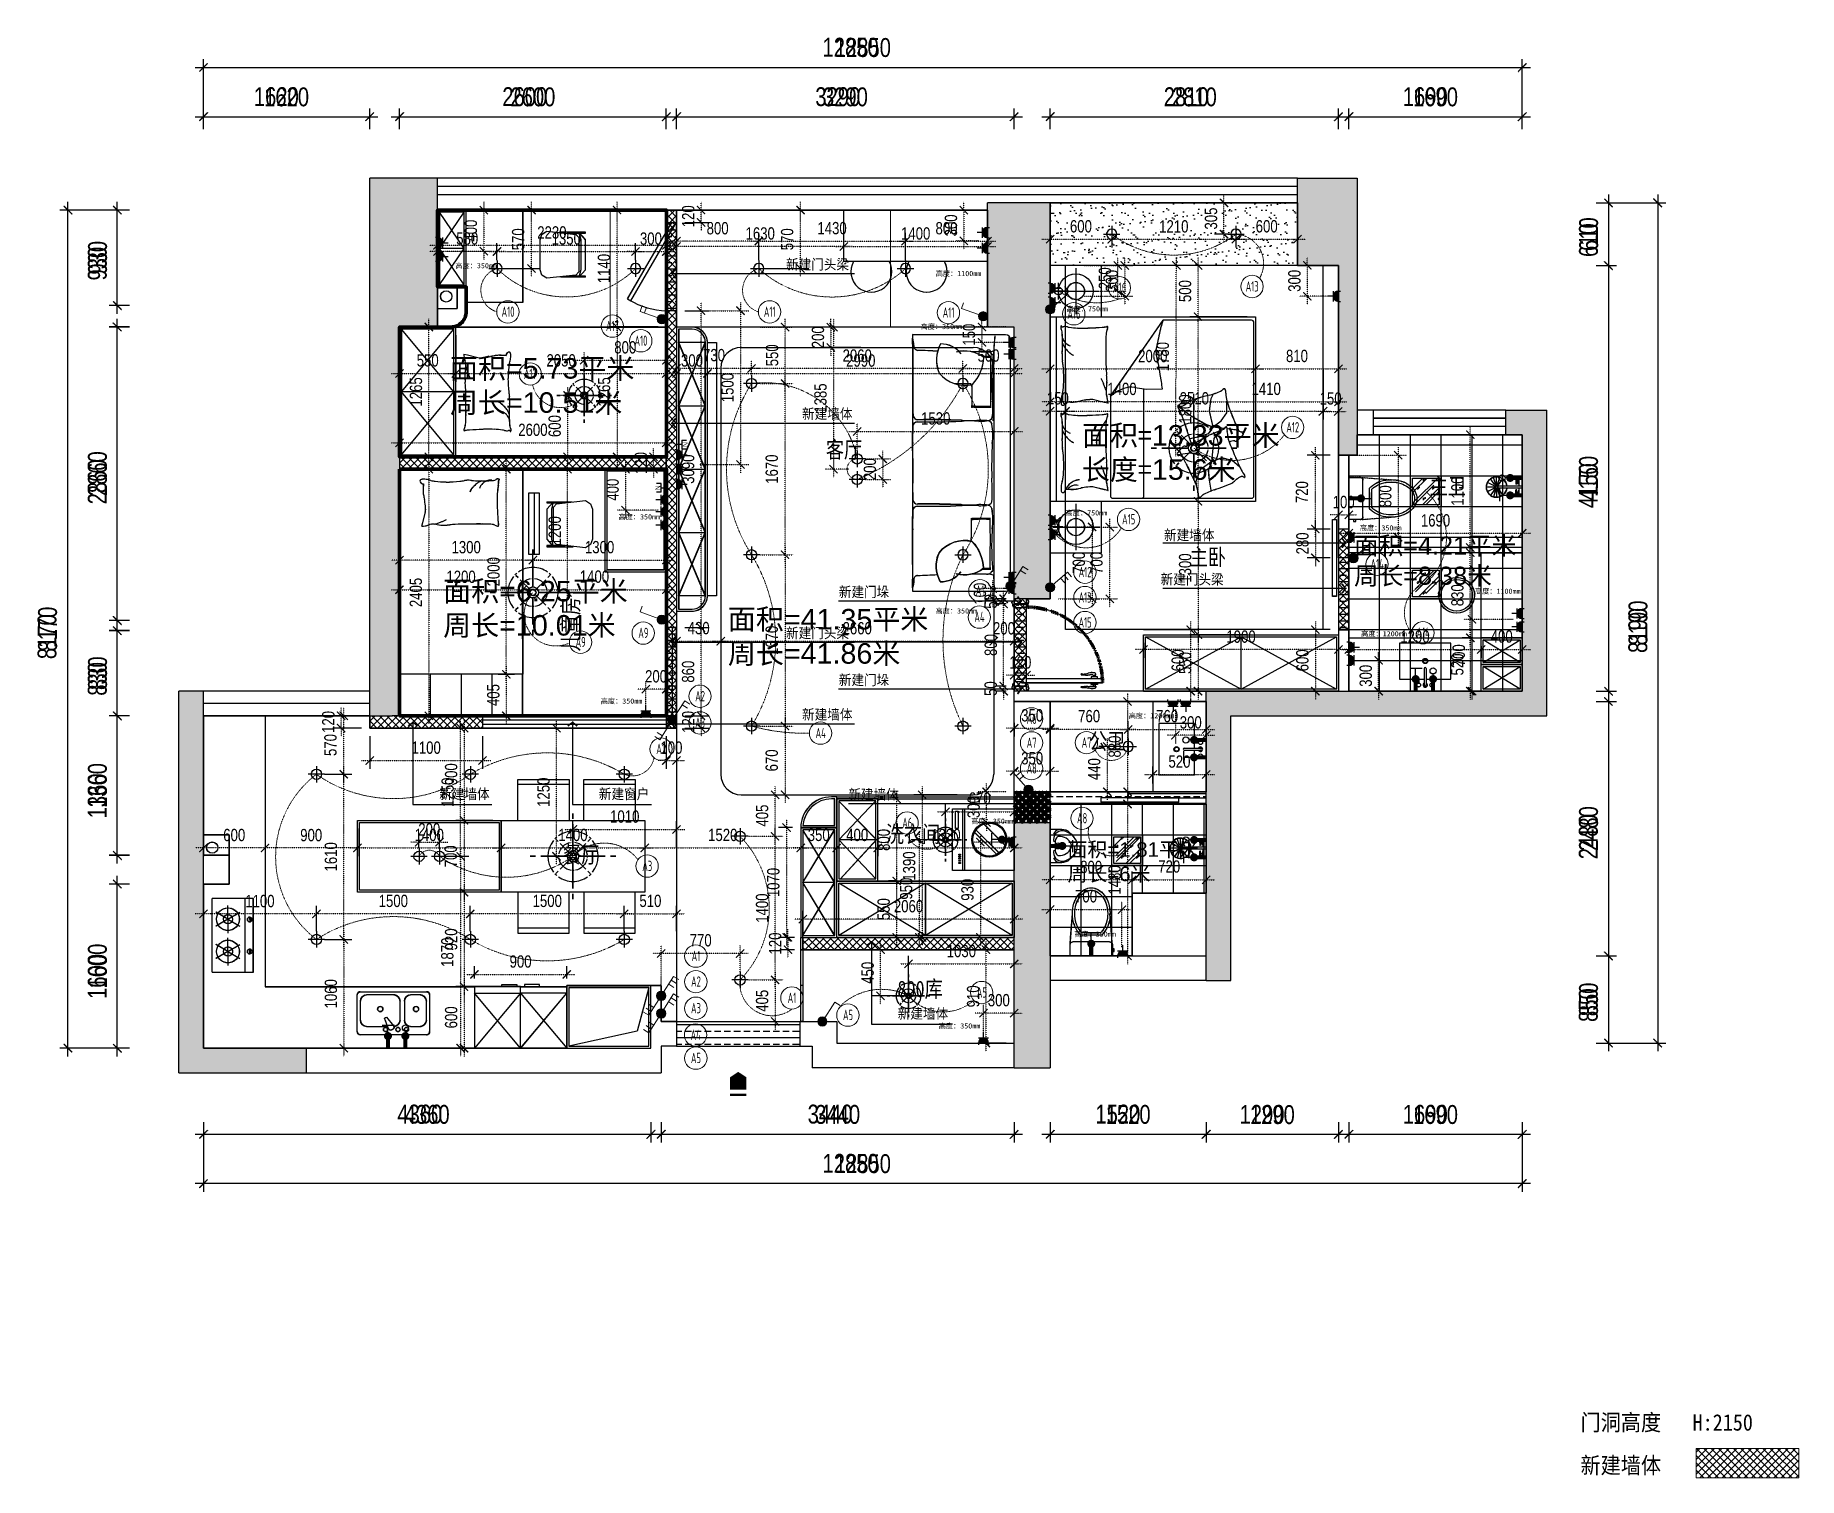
# Model space of a CAD drawing. Header units: millimetres. Extents: x -23568 to 99064, y -162914 to -58422.
# Drawn here: x 18148 to 35331, y -162914 to -148852 of the extents above; entities that cross this region are included whole.
import ezdxf
from ezdxf.enums import TextEntityAlignment as Align

# ---------------------------------------------------------------- set-up
doc = ezdxf.new("R2010")
doc.units = ezdxf.units.MM
doc.header["$LTSCALE"] = 0.01
doc.linetypes.add('ACAD_ISO03W100', pattern=[30, 12, -18])
doc.linetypes.add('DASHED', pattern=[0.75, 0.5, -0.25])
for name, color, linetype in [('09-天花灯具', 53, 'Continuous'), ('FC-【地面材质】', 250, 'Continuous'), ('FF-FURN【平面家具】', 51, 'Continuous'), ('FF-TEXT【平面文字】', 50, 'Continuous'), ('layer 1', 7, 'Continuous'), ('LG-【灯具】', 22, 'Continuous'), ('M-【门】', 63, 'Continuous'), ('RC-Dim【灯具尺寸】', 2, 'Continuous'), ('RC-FIN【天花造型】', 30, 'Continuous'), ('T_天花', 6, 'Continuous'), ('X▲【插座定位】', 30, 'Continuous'), ('布局图框', 1, 'Continuous'), ('水路图', 126, 'Continuous'), ('给排水', 251, 'Continuous')]:
    doc.layers.add(name, color=color, linetype=linetype)
for name, color, linetype, lineweight in [('FF-Dim【平面家具尺】', 44, 'Continuous', 0), ('Q◆【 新建墙体填充】', 51, 'Continuous', 0), ('RC-Dim【天花尺寸】', 44, 'Continuous', 0), ('X▲【平面开关】', 31, 'Continuous', 0)]:
    doc.layers.add(name, color=color, linetype=linetype, lineweight=lineweight)
doc.styles.add('-宋体', font='simfang.ttf', dxfattribs={"width": 0.8})
doc.styles.add('CCD_DIM', font='ARCHS.SHX', dxfattribs={"width": 0.7})
doc.styles.add('DIM_FONT', font='SIMPLEX.shx', dxfattribs={"width": 0.8})
doc.styles.get("Standard").update_dxf_attribs({"font": 'arial.ttf'})
doc.styles.add('宋体', font='')
doc.styles.add('尺寸', font='')
doc.styles.add('英文字体', font='stylu.ttf', dxfattribs={"width": 0.8})
doc.styles.get('宋体').set_extended_font_data('SimSun')
doc.styles.get('尺寸').set_extended_font_data('SimSun')
doc.dimstyles.new('t-60', dxfattribs={"dimscale": 80, "dimtxt": 2.3, "dimasz": 1, "dimexe": 1, "dimexo": 1, "dimgap": 0.5, "dimtad": 0, "dimdec": 0, "dimrnd": 5, "dimzin": 0, "dimdsep": 46, "dimtxsty": '英文字体', "dimblk": 'ARCHTICK', "dimcen": 0.09, "dimdle": 1, "dimclrd": 8, "dimclre": 8, "dimclrt": 2, "dimadec": 0, "dimazin": 0, "dimtfac": 1, "dimtdec": 0, "dimtix": 1, "dimtmove": 2, "dimatfit": 2, "dimldrblk": 'DOT', "dimfxl": 0, "dimtvp": 1, "dimtolj": 1, "dimtzin": 0, "dimarcsym": 0})
doc.dimstyles.new('尺寸标注1：60', dxfattribs={"dimscale": 60, "dimtxt": 2, "dimasz": 1, "dimexe": 2, "dimexo": 2, "dimgap": 0.6, "dimtad": 1, "dimdec": 0, "dimdsep": 46, "dimtxsty": '宋体', "dimblk": 'WS-cj', "dimcen": 1, "dimclrd": 44, "dimclre": 44, "dimclrt": 2, "dimadec": 0, "dimazin": 2, "dimtfac": 1, "dimtdec": 4, "dimtix": 1, "dimtmove": 2, "dimatfit": 3, "dimldrblk": 'CCD_Leader_Arrow', "dimfxl": 0, "dimtolj": 1, "dimarcsym": 0})
pattern_1 = [(0, (28037.48, -156346.16), (0, 300), []), (90, (28037.48, -156346.16), (-300, 2e-14), [])]
pattern_2 = [(0, (30947.48, -155246.16), (0, 300), []), (90, (30947.48, -155246.16), (-300, 2e-14), [])]

msp = doc.modelspace()

# ---------------------------------------------------------------- texts
at = {"layer": 'FF-TEXT【平面文字】', "color": 4, "char_height": 161.951, "width": 2270.994, "attachment_point": 1, "style": '-宋体'}
for s, insert in [('{\\fNSimSun|b0|i0|c134|p49;客厅}', (25851.2, -152811.4)), ('{\\fNSimSun|b0|i0|c134|p49;主卫}', (31735.8, -153164.4)), ('{\\fNSimSun|b0|i0|c134|p49;主卧}', (29396.3, -153857.7)), ('{\\fNSimSun|b0|i0|c134|p49;公卫}', (28417, -155652.8)), ('{\\fNSimSun|b0|i0|c134|p49;洗衣间}', (26435.8, -156557.7)), ('{\\fNSimSun|b0|i0|c134|p49;餐厅}', (23291.1, -156757.7)), ('{\\fNSimSun|b0|i0|c134|p49;800库}', (26549.1, -158068.3))]:
    msp.add_mtext(s, dxfattribs=dict(at, insert=insert))
at = {"layer": 'FF-TEXT【平面文字】', "color": 4, "insert": (23283.3, -154858.6), "char_height": 161.951, "width": 2270.994, "attachment_point": 1, "rotation": 90, "style": '-宋体'}
msp.add_mtext('{\\fNSimSun|b0|i0|c134|p49;儿童房}', dxfattribs=at)
at = {"layer": 'Q◆【 新建墙体填充】', "style": '宋体', "width": 0.9}
for s, p in [('新建门头梁', (25463.7, -151135.4)), ('新建墙体', (25619.7, -152592)), ('新建墙体', (29146.9, -153773.7)), ('新建门头梁', (29113.9, -154205.6)), ('新建门垛', (25978.1, -154328.7)), ('新建门头梁', (25463.7, -154729)), ('新建门垛', (25978.1, -155186.8)), ('新建墙体', (25619.7, -155523.3)), ('新建墙体', (22084.6, -156297.9)), ('新建窗户', (23639.6, -156297.9)), ('新建墙体', (26071.3, -156303)), ('新建墙体', (26551.8, -158439))]:
    msp.add_text(s, height=100, dxfattribs=at).set_placement(p)
at = {"layer": 'Q◆【 新建墙体填充】', "color": 6, "style": '宋体', "width": 0.9}
for s, p in [('门洞高度', (33204.7, -162454.3)), ('H:2150', (34296.9, -162454.3)), ('新建墙体', (33204.7, -162872.5))]:
    msp.add_text(s, height=160, dxfattribs=at).set_placement(p)
at = {"layer": 'X▲【平面开关】', "color": 2, "style": 'CCD_DIM', "width": 0.7}
for s, p in [('A16', (28712.9, -151362.8)), ('A13', (30005.5, -151350.4)), ('A10', (22754.6, -151597.5)), ('A11', (25304.6, -151597.7)), ('A11', (27047, -151605.7)), ('A16', (28268.5, -151616.7)), ('A17', (23772.2, -151736.8)), ('A10', (24049.8, -151879.8)), ('A17', (22972.8, -152203.4)), ('A12', (30401, -152724)), ('A15', (28801.9, -153620.6)), ('A14', (31223.3, -154057.9)), ('A12', (28377.3, -154135)), ('A1', (27354.1, -154315.8)), ('A13', (28377.3, -154382.4)), ('A4', (27348.4, -154573)), ('A9', (24073.5, -154728.7)), ('A15', (28377.3, -154625.9)), ('A14', (31671, -154726)), ('A9', (23462.3, -154817.4)), ('A2', (24626.3, -155344.8)), ('A3', (24626.3, -155603.9)), ('A6', (27856.7, -155565.2)), ('A4', (25801.1, -155704.3)), ('A2', (24246.9, -155859.7)), ('A7', (27856.7, -155798.9)), ('A7', (28392, -155796.9)), ('A8', (27856.7, -156049.4)), ('A6', (26645, -156579.8)), ('A8', (28348.6, -156534.9)), ('A3', (24111.2, -157000)), ('A1', (24585.9, -157877.5)), ('A2', (24585.9, -158127.1)), ('A1', (25521.5, -158285.7)), ('A5', (27370.9, -158232.8)), ('A3', (24585.9, -158386.2)), ('A5', (26067.6, -158453)), ('A4', (24582.7, -158646.4)), ('A5', (24585.9, -158872.1))]:
    msp.add_text(s, height=100.8, dxfattribs=at).set_placement(p, align=Align.CENTER)
at = {"layer": 'X▲【插座定位】', "color": 2, "char_height": 50, "attachment_point": 5, "style": '尺寸'}
for s, insert in [('\\A1;{\\fNSimSun|b0|i0|c134|p49;高度：350mm}', (22444.2, -151101.4)), ('\\A1;{\\fNSimSun|b0|i0|c134|p49;高度：1100mm}', (27144.1, -151177.8)), ('\\A1;{\\fNSimSun|b0|i0|c134|p49;高度：750mm}', (28398.5, -151521.8)), ('\\A1;{\\fNSimSun|b0|i0|c134|p49;高度：350mm}', (26976.8, -151694.6)), ('\\A1;{\\fNSimSun|b0|i0|c134|p49;高度：350mm}', (24033.5, -153549.7)), ('\\A1;{\\fNSimSun|b0|i0|c134|p49;高度：750mm}', (28390.2, -153510.8)), ('\\A1;{\\fNSimSun|b0|i0|c134|p49;高度：350mm}', (31257.2, -153657.1)), ('\\A1;{\\fNSimSun|b0|i0|c134|p49;高度：1100mm}', (32398.5, -154274.3)), ('\\A1;{\\fNSimSun|b0|i0|c134|p49;高度：350mm}', (27122.6, -154466.7)), ('\\A1;{\\fNSimSun|b0|i0|c134|p49;高度：1200mm}', (31289.5, -154689.3)), ('\\A1;{\\fNSimSun|b0|i0|c134|p49;高度：350mm}', (23860.7, -155345.3)), ('\\A1;{\\fNSimSun|b0|i0|c134|p49;高度：1200mm}', (29024.9, -155488.1)), ('\\A1;{\\fNSimSun|b0|i0|c134|p49;高度：350mm}', (27471.4, -156515.8)), ('\\A1;{\\fNSimSun|b0|i0|c134|p49;高度：350mm}', (28473.9, -157616.8)), ('\\A1;{\\fNSimSun|b0|i0|c134|p49;高度：350mm}', (27153.7, -158511.9))]:
    msp.add_mtext(s, dxfattribs=dict(at, insert=insert))
at = {"layer": '布局图框', "attachment_point": 1}
for s, insert, char_height in [('面积=5.73平米^J周长=10.51米', (22188.3, -151999.2), 200), ('面积=4.21平米^J周长=8.38米', (30997.6, -153738.8), 175.996), ('面积=6.25平米^J周长=10.01米', (22122.7, -154170.6), 200), ('面积=41.35平米^J周长=41.86米', (24896.8, -154444.6), 200), ('面积=1.81平米^J周长=6米', (28205.8, -156718.4), 142.289)]:
    msp.add_mtext(s, dxfattribs=dict(at, insert=insert, char_height=char_height))
at = {"layer": '布局图框', "insert": (28346.7, -152652.2), "char_height": 200, "width": 3565.157, "attachment_point": 1}
msp.add_mtext('{\\fSimSun|b0|i0|c134|p2;面积=}13.33{\\fSimSun|b0|i0|c134|p2;平米\\P长度=}15.6{\\fSimSun|b0|i0|c134|p2;米}', dxfattribs=at)

# ---------------------------------------------------------------- blocks, each defined once
blk = doc.blocks.new('_ArchTick')
at = {"color": 0, "linetype": 'ByBlock', "const_width": 0.15}
blk.add_lwpolyline([(-0.5, -0.5), (0.5, 0.5)], dxfattribs=at)
blk = doc.blocks.new('*D508')
at = {"color": 8, "lineweight": -2, "transparency": 16777216}
for p, q in [((19707, -149646), (21487, -149646)), ((19787, -149766), (19787, -149566)), ((21407, -149766), (21407, -149566))]:
    blk.add_line(p, q, dxfattribs=at)
at = {"layer": 'Defpoints', "color": 0, "transparency": 16777216}
for p in [(21407, -149646), (19787, -149846), (21407, -149846)]:
    blk.add_point(p, dxfattribs=at)
at = {"color": 8, "lineweight": -2, "transparency": 16777216, "xscale": 80, "yscale": 80, "zscale": 80, "rotation": 180}
blk.add_blockref('_ArchTick', (19787, -149646), dxfattribs=at)
at = {"color": 8, "lineweight": -2, "transparency": 16777216, "xscale": 80, "yscale": 80, "zscale": 80}
blk.add_blockref('_ArchTick', (21407, -149646), dxfattribs=at)
at = {"color": 2, "transparency": 16777216, "insert": (20597, -149454), "char_height": 184, "attachment_point": 5, "style": '英文字体'}
blk.add_mtext('\\A1;1620', dxfattribs=at)
blk = doc.blocks.new('_DOT')
at = {"color": 0, "linetype": 'ByBlock'}
blk.add_line((-0.5, 0), (-1, 0), dxfattribs=at)
at = {"color": 0, "linetype": 'ByBlock', "const_width": 0.5}
blk.add_lwpolyline([(-0.25, 0, 1), (0.25, 0, 1)], format="xyb", close=True, dxfattribs=at)
blk = doc.blocks.new('*D509')
at = {"color": 8, "lineweight": -2, "transparency": 16777216}
for p, q in [((21617, -149646), (24377, -149646)), ((21697, -149766), (21697, -149566)), ((24297, -149766), (24297, -149566))]:
    blk.add_line(p, q, dxfattribs=at)
at = {"layer": 'Defpoints', "color": 0, "transparency": 16777216}
for p in [(24297, -149646), (21697, -149846), (24297, -149846)]:
    blk.add_point(p, dxfattribs=at)
at = {"color": 8, "lineweight": -2, "transparency": 16777216, "xscale": 80, "yscale": 80, "zscale": 80, "rotation": 180}
blk.add_blockref('_ArchTick', (21697, -149646), dxfattribs=at)
at = {"color": 8, "lineweight": -2, "transparency": 16777216, "xscale": 80, "yscale": 80, "zscale": 80}
blk.add_blockref('_ArchTick', (24297, -149646), dxfattribs=at)
at = {"color": 2, "transparency": 16777216, "insert": (22997, -149454), "char_height": 184, "attachment_point": 5, "style": '英文字体'}
blk.add_mtext('\\A1;2600', dxfattribs=at)
blk = doc.blocks.new('*D510')
at = {"color": 8, "lineweight": -2, "transparency": 16777216}
for p, q in [((24317, -149646), (27767, -149646)), ((24397, -149766), (24397, -149566)), ((27687, -149766), (27687, -149566))]:
    blk.add_line(p, q, dxfattribs=at)
at = {"layer": 'Defpoints', "color": 0, "transparency": 16777216}
for p in [(27687, -149646), (24397, -149846), (27687, -149846)]:
    blk.add_point(p, dxfattribs=at)
at = {"color": 8, "lineweight": -2, "transparency": 16777216, "xscale": 80, "yscale": 80, "zscale": 80, "rotation": 180}
blk.add_blockref('_ArchTick', (24397, -149646), dxfattribs=at)
at = {"color": 8, "lineweight": -2, "transparency": 16777216, "xscale": 80, "yscale": 80, "zscale": 80}
blk.add_blockref('_ArchTick', (27687, -149646), dxfattribs=at)
at = {"color": 2, "transparency": 16777216, "insert": (26042, -149454), "char_height": 184, "attachment_point": 5, "style": '英文字体'}
blk.add_mtext('\\A1;3290', dxfattribs=at)
blk = doc.blocks.new('*D511')
at = {"color": 8, "lineweight": -2, "transparency": 16777216}
for p, q in [((27957, -149646), (30927, -149646)), ((28037, -149766), (28037, -149566)), ((30847, -149766), (30847, -149566))]:
    blk.add_line(p, q, dxfattribs=at)
at = {"layer": 'Defpoints', "color": 0, "transparency": 16777216}
for p in [(30847, -149646), (28037, -149846), (30847, -149846)]:
    blk.add_point(p, dxfattribs=at)
at = {"color": 8, "lineweight": -2, "transparency": 16777216, "xscale": 80, "yscale": 80, "zscale": 80, "rotation": 180}
blk.add_blockref('_ArchTick', (28037, -149646), dxfattribs=at)
at = {"color": 8, "lineweight": -2, "transparency": 16777216, "xscale": 80, "yscale": 80, "zscale": 80}
blk.add_blockref('_ArchTick', (30847, -149646), dxfattribs=at)
at = {"color": 2, "transparency": 16777216, "insert": (29442, -149454), "char_height": 184, "attachment_point": 5, "style": '英文字体'}
blk.add_mtext('\\A1;2810', dxfattribs=at)
blk = doc.blocks.new('*D512')
at = {"color": 8, "lineweight": -2, "transparency": 16777216}
for p, q in [((30867, -149646), (32717, -149646)), ((30947, -149766), (30947, -149566)), ((32637, -149766), (32637, -149566))]:
    blk.add_line(p, q, dxfattribs=at)
at = {"layer": 'Defpoints', "color": 0, "transparency": 16777216}
for p in [(32637, -149646), (30947, -149846), (32637, -149846)]:
    blk.add_point(p, dxfattribs=at)
at = {"color": 8, "lineweight": -2, "transparency": 16777216, "xscale": 80, "yscale": 80, "zscale": 80, "rotation": 180}
blk.add_blockref('_ArchTick', (30947, -149646), dxfattribs=at)
at = {"color": 8, "lineweight": -2, "transparency": 16777216, "xscale": 80, "yscale": 80, "zscale": 80}
blk.add_blockref('_ArchTick', (32637, -149646), dxfattribs=at)
at = {"color": 2, "transparency": 16777216, "insert": (31792, -149454), "char_height": 184, "attachment_point": 5, "style": '英文字体'}
blk.add_mtext('\\A1;1690', dxfattribs=at)
blk = doc.blocks.new('*D513')
at = {"color": 8, "lineweight": -2, "transparency": 16777216}
for p, q in [((33357, -150486), (33557, -150486)), ((33477, -150406), (33477, -151176)), ((33357, -151096), (33557, -151096))]:
    blk.add_line(p, q, dxfattribs=at)
at = {"layer": 'Defpoints', "color": 0, "transparency": 16777216}
for p in [(33277, -150486), (33277, -151096), (33477, -151096)]:
    blk.add_point(p, dxfattribs=at)
at = {"color": 8, "lineweight": -2, "transparency": 16777216, "xscale": 80, "yscale": 80, "zscale": 80}
for p, rotation in [((33477, -150486), 90), ((33477, -151096), 270)]:
    blk.add_blockref('_ArchTick', p, dxfattribs=dict(at, rotation=rotation))
at = {"color": 2, "transparency": 16777216, "insert": (33285, -150791), "char_height": 184, "attachment_point": 5, "rotation": 90, "style": '英文字体'}
blk.add_mtext('\\A1;610', dxfattribs=at)
blk = doc.blocks.new('*D514')
at = {"color": 8, "lineweight": -2, "transparency": 16777216}
for p, q in [((33477, -151016), (33477, -155326)), ((33357, -151096), (33557, -151096)), ((33357, -155246), (33557, -155246))]:
    blk.add_line(p, q, dxfattribs=at)
at = {"layer": 'Defpoints', "color": 0, "transparency": 16777216}
for p in [(33277, -151096), (33277, -155246), (33477, -155246)]:
    blk.add_point(p, dxfattribs=at)
at = {"color": 8, "lineweight": -2, "transparency": 16777216, "xscale": 80, "yscale": 80, "zscale": 80}
for p, rotation in [((33477, -151096), 90), ((33477, -155246), 270)]:
    blk.add_blockref('_ArchTick', p, dxfattribs=dict(at, rotation=rotation))
at = {"color": 2, "transparency": 16777216, "insert": (33284, -153171), "char_height": 184, "attachment_point": 5, "rotation": 90, "style": '英文字体'}
blk.add_mtext('\\A1;4150', dxfattribs=at)
blk = doc.blocks.new('*D515')
at = {"color": 8, "lineweight": -2, "transparency": 16777216}
for p, q in [((33477, -155266), (33477, -157906)), ((33357, -155346), (33557, -155346)), ((33357, -157826), (33557, -157826))]:
    blk.add_line(p, q, dxfattribs=at)
at = {"layer": 'Defpoints', "color": 0, "transparency": 16777216}
for p in [(33277, -155346), (33277, -157826), (33477, -157826)]:
    blk.add_point(p, dxfattribs=at)
at = {"color": 8, "lineweight": -2, "transparency": 16777216, "xscale": 80, "yscale": 80, "zscale": 80}
for p, rotation in [((33477, -155346), 90), ((33477, -157826), 270)]:
    blk.add_blockref('_ArchTick', p, dxfattribs=dict(at, rotation=rotation))
at = {"color": 2, "transparency": 16777216, "insert": (33284, -156586), "char_height": 184, "attachment_point": 5, "rotation": 90, "style": '英文字体'}
blk.add_mtext('\\A1;2480', dxfattribs=at)
blk = doc.blocks.new('*D516')
at = {"color": 8, "lineweight": -2, "transparency": 16777216}
for p, q in [((33357, -157826), (33557, -157826)), ((33477, -157746), (33477, -158756)), ((33357, -158676), (33557, -158676))]:
    blk.add_line(p, q, dxfattribs=at)
at = {"layer": 'Defpoints', "color": 0, "transparency": 16777216}
for p in [(33277, -157826), (33277, -158676), (33477, -158676)]:
    blk.add_point(p, dxfattribs=at)
at = {"color": 8, "lineweight": -2, "transparency": 16777216, "xscale": 80, "yscale": 80, "zscale": 80}
for p, rotation in [((33477, -157826), 90), ((33477, -158676), 270)]:
    blk.add_blockref('_ArchTick', p, dxfattribs=dict(at, rotation=rotation))
at = {"color": 2, "transparency": 16777216, "insert": (33284, -158251), "char_height": 184, "attachment_point": 5, "rotation": 90, "style": '英文字体'}
blk.add_mtext('\\A1;850', dxfattribs=at)
blk = doc.blocks.new('*D517')
at = {"color": 8, "lineweight": -2, "transparency": 16777216}
for p, q in [((30947, -159446), (30947, -159646)), ((32637, -159446), (32637, -159646)), ((32717, -159566), (30867, -159566))]:
    blk.add_line(p, q, dxfattribs=at)
at = {"layer": 'Defpoints', "color": 0, "transparency": 16777216}
for p in [(30947, -159366), (32637, -159366), (30947, -159566)]:
    blk.add_point(p, dxfattribs=at)
at = {"color": 8, "lineweight": -2, "transparency": 16777216, "xscale": 80, "yscale": 80, "zscale": 80, "rotation": 180}
blk.add_blockref('_ArchTick', (30947, -159566), dxfattribs=at)
at = {"color": 8, "lineweight": -2, "transparency": 16777216, "xscale": 80, "yscale": 80, "zscale": 80}
blk.add_blockref('_ArchTick', (32637, -159566), dxfattribs=at)
at = {"color": 2, "transparency": 16777216, "insert": (31792, -159374), "char_height": 184, "attachment_point": 5, "style": '英文字体'}
blk.add_mtext('\\A1;1690', dxfattribs=at)
blk = doc.blocks.new('*D518')
at = {"color": 8, "lineweight": -2, "transparency": 16777216}
for p, q in [((28037, -159446), (28037, -159646)), ((29557, -159446), (29557, -159646)), ((29637, -159566), (27957, -159566))]:
    blk.add_line(p, q, dxfattribs=at)
at = {"layer": 'Defpoints', "color": 0, "transparency": 16777216}
for p in [(28037, -159366), (29557, -159366), (28037, -159566)]:
    blk.add_point(p, dxfattribs=at)
at = {"color": 8, "lineweight": -2, "transparency": 16777216, "xscale": 80, "yscale": 80, "zscale": 80, "rotation": 180}
blk.add_blockref('_ArchTick', (28037, -159566), dxfattribs=at)
at = {"color": 8, "lineweight": -2, "transparency": 16777216, "xscale": 80, "yscale": 80, "zscale": 80}
blk.add_blockref('_ArchTick', (29557, -159566), dxfattribs=at)
at = {"color": 2, "transparency": 16777216, "insert": (28797, -159373), "char_height": 184, "attachment_point": 5, "style": '英文字体'}
blk.add_mtext('\\A1;1520', dxfattribs=at)
blk = doc.blocks.new('*D519')
at = {"color": 8, "lineweight": -2, "transparency": 16777216}
for p, q in [((29557, -159446), (29557, -159646)), ((30847, -159446), (30847, -159646)), ((30927, -159566), (29477, -159566))]:
    blk.add_line(p, q, dxfattribs=at)
at = {"layer": 'Defpoints', "color": 0, "transparency": 16777216}
for p in [(29557, -159366), (30847, -159366), (29557, -159566)]:
    blk.add_point(p, dxfattribs=at)
at = {"color": 8, "lineweight": -2, "transparency": 16777216, "xscale": 80, "yscale": 80, "zscale": 80, "rotation": 180}
blk.add_blockref('_ArchTick', (29557, -159566), dxfattribs=at)
at = {"color": 8, "lineweight": -2, "transparency": 16777216, "xscale": 80, "yscale": 80, "zscale": 80}
blk.add_blockref('_ArchTick', (30847, -159566), dxfattribs=at)
at = {"color": 2, "transparency": 16777216, "insert": (30202, -159375), "char_height": 184, "attachment_point": 5, "style": '英文字体'}
blk.add_mtext('\\A1;1290', dxfattribs=at)
blk = doc.blocks.new('*D520')
at = {"color": 8, "lineweight": -2, "transparency": 16777216}
for p, q in [((24247, -159446), (24247, -159646)), ((27687, -159446), (27687, -159646)), ((27767, -159566), (24167, -159566))]:
    blk.add_line(p, q, dxfattribs=at)
at = {"layer": 'Defpoints', "color": 0, "transparency": 16777216}
for p in [(24247, -159366), (27687, -159366), (24247, -159566)]:
    blk.add_point(p, dxfattribs=at)
at = {"color": 8, "lineweight": -2, "transparency": 16777216, "xscale": 80, "yscale": 80, "zscale": 80, "rotation": 180}
blk.add_blockref('_ArchTick', (24247, -159566), dxfattribs=at)
at = {"color": 8, "lineweight": -2, "transparency": 16777216, "xscale": 80, "yscale": 80, "zscale": 80}
blk.add_blockref('_ArchTick', (27687, -159566), dxfattribs=at)
at = {"color": 2, "transparency": 16777216, "insert": (25967, -159373), "char_height": 184, "attachment_point": 5, "style": '英文字体'}
blk.add_mtext('\\A1;3440', dxfattribs=at)
blk = doc.blocks.new('*D521')
at = {"color": 8, "lineweight": -2, "transparency": 16777216}
for p, q in [((19787, -159446), (19787, -159646)), ((24147, -159446), (24147, -159646)), ((24227, -159566), (19707, -159566))]:
    blk.add_line(p, q, dxfattribs=at)
at = {"layer": 'Defpoints', "color": 0, "transparency": 16777216}
for p in [(19787, -159366), (24147, -159366), (19787, -159566)]:
    blk.add_point(p, dxfattribs=at)
at = {"color": 8, "lineweight": -2, "transparency": 16777216, "xscale": 80, "yscale": 80, "zscale": 80, "rotation": 180}
blk.add_blockref('_ArchTick', (19787, -159566), dxfattribs=at)
at = {"color": 8, "lineweight": -2, "transparency": 16777216, "xscale": 80, "yscale": 80, "zscale": 80}
blk.add_blockref('_ArchTick', (24147, -159566), dxfattribs=at)
at = {"color": 2, "transparency": 16777216, "insert": (21967, -159373), "char_height": 184, "attachment_point": 5, "style": '英文字体'}
blk.add_mtext('\\A1;4360', dxfattribs=at)
blk = doc.blocks.new('*D522')
at = {"color": 8, "lineweight": -2, "transparency": 16777216}
for p, q in [((18947, -158806), (18947, -157046)), ((19067, -157126), (18867, -157126)), ((19067, -158726), (18867, -158726))]:
    blk.add_line(p, q, dxfattribs=at)
at = {"layer": 'Defpoints', "color": 0, "transparency": 16777216}
for p in [(18947, -157126), (19147, -157126), (19147, -158726)]:
    blk.add_point(p, dxfattribs=at)
at = {"color": 8, "lineweight": -2, "transparency": 16777216, "xscale": 80, "yscale": 80, "zscale": 80}
for p, rotation in [((18947, -157126), 90), ((18947, -158726), 270)]:
    blk.add_blockref('_ArchTick', p, dxfattribs=dict(at, rotation=rotation))
at = {"color": 2, "transparency": 16777216, "insert": (18755, -157926), "char_height": 184, "attachment_point": 5, "rotation": 90, "style": '英文字体'}
blk.add_mtext('\\A1;1600', dxfattribs=at)
blk = doc.blocks.new('*D523')
at = {"color": 8, "lineweight": -2, "transparency": 16777216}
for p, q in [((19067, -155486), (18867, -155486)), ((18947, -156926), (18947, -155406)), ((19067, -156846), (18867, -156846))]:
    blk.add_line(p, q, dxfattribs=at)
at = {"layer": 'Defpoints', "color": 0, "transparency": 16777216}
for p in [(18947, -155486), (19147, -155486), (19147, -156846)]:
    blk.add_point(p, dxfattribs=at)
at = {"color": 8, "lineweight": -2, "transparency": 16777216, "xscale": 80, "yscale": 80, "zscale": 80}
for p, rotation in [((18947, -155486), 90), ((18947, -156846), 270)]:
    blk.add_blockref('_ArchTick', p, dxfattribs=dict(at, rotation=rotation))
at = {"color": 2, "transparency": 16777216, "insert": (18755, -156166), "char_height": 184, "attachment_point": 5, "rotation": 90, "style": '英文字体'}
blk.add_mtext('\\A1;1360', dxfattribs=at)
blk = doc.blocks.new('*D524')
at = {"color": 8, "lineweight": -2, "transparency": 16777216}
for p, q in [((19067, -151696), (18867, -151696)), ((18947, -154636), (18947, -151616)), ((19067, -154556), (18867, -154556))]:
    blk.add_line(p, q, dxfattribs=at)
at = {"layer": 'Defpoints', "color": 0, "transparency": 16777216}
for p in [(18947, -151696), (19147, -151696), (19147, -154556)]:
    blk.add_point(p, dxfattribs=at)
at = {"color": 8, "lineweight": -2, "transparency": 16777216, "xscale": 80, "yscale": 80, "zscale": 80}
for p, rotation in [((18947, -151696), 90), ((18947, -154556), 270)]:
    blk.add_blockref('_ArchTick', p, dxfattribs=dict(at, rotation=rotation))
at = {"color": 2, "transparency": 16777216, "insert": (18755, -153126), "char_height": 184, "attachment_point": 5, "rotation": 90, "style": '英文字体'}
blk.add_mtext('\\A1;2860', dxfattribs=at)
blk = doc.blocks.new('*D525')
at = {"color": 8, "lineweight": -2, "transparency": 16777216}
for p, q in [((18947, -151566), (18947, -150476)), ((19067, -150556), (18867, -150556)), ((19067, -151486), (18867, -151486))]:
    blk.add_line(p, q, dxfattribs=at)
at = {"layer": 'Defpoints', "color": 0, "transparency": 16777216}
for p in [(18947, -150556), (19147, -150556), (19147, -151486)]:
    blk.add_point(p, dxfattribs=at)
at = {"color": 8, "lineweight": -2, "transparency": 16777216, "xscale": 80, "yscale": 80, "zscale": 80}
for p, rotation in [((18947, -150556), 90), ((18947, -151486), 270)]:
    blk.add_blockref('_ArchTick', p, dxfattribs=dict(at, rotation=rotation))
at = {"color": 2, "transparency": 16777216, "insert": (18756, -151021), "char_height": 184, "attachment_point": 5, "rotation": 90, "style": '英文字体'}
blk.add_mtext('\\A1;930', dxfattribs=at)
blk = doc.blocks.new('*D526')
at = {"color": 8, "lineweight": -2, "transparency": 16777216}
for p, q in [((18947, -155566), (18947, -154576)), ((19067, -154656), (18867, -154656)), ((19067, -155486), (18867, -155486))]:
    blk.add_line(p, q, dxfattribs=at)
at = {"layer": 'Defpoints', "color": 0, "transparency": 16777216}
for p in [(18947, -154656), (19147, -154656), (19147, -155486)]:
    blk.add_point(p, dxfattribs=at)
at = {"color": 8, "lineweight": -2, "transparency": 16777216, "xscale": 80, "yscale": 80, "zscale": 80}
for p, rotation in [((18947, -154656), 90), ((18947, -155486), 270)]:
    blk.add_blockref('_ArchTick', p, dxfattribs=dict(at, rotation=rotation))
at = {"color": 2, "transparency": 16777216, "insert": (18756, -155071), "char_height": 184, "attachment_point": 5, "rotation": 90, "style": '英文字体'}
blk.add_mtext('\\A1;830', dxfattribs=at)
blk = doc.blocks.new('*D527')
at = {"color": 8, "lineweight": -2, "transparency": 16777216}
for p, q in [((19787, -149566), (19787, -149086)), ((32637, -149566), (32637, -149086)), ((19707, -149166), (32717, -149166))]:
    blk.add_line(p, q, dxfattribs=at)
at = {"layer": 'Defpoints', "color": 0, "transparency": 16777216}
for p in [(32637, -149166), (19787, -149646), (32637, -149646)]:
    blk.add_point(p, dxfattribs=at)
at = {"color": 8, "lineweight": -2, "transparency": 16777216, "xscale": 80, "yscale": 80, "zscale": 80, "rotation": 180}
blk.add_blockref('_ArchTick', (19787, -149166), dxfattribs=at)
at = {"color": 8, "lineweight": -2, "transparency": 16777216, "xscale": 80, "yscale": 80, "zscale": 80}
blk.add_blockref('_ArchTick', (32637, -149166), dxfattribs=at)
at = {"color": 2, "transparency": 16777216, "insert": (26212, -148973), "char_height": 184, "attachment_point": 5, "style": '英文字体'}
blk.add_mtext('\\A1;12850', dxfattribs=at)
blk = doc.blocks.new('*D528')
at = {"color": 8, "lineweight": -2, "transparency": 16777216}
for p, q in [((33557, -150486), (34037, -150486)), ((33957, -150406), (33957, -158756)), ((33557, -158676), (34037, -158676))]:
    blk.add_line(p, q, dxfattribs=at)
at = {"layer": 'Defpoints', "color": 0, "transparency": 16777216}
for p in [(33477, -150486), (33477, -158676), (33957, -158676)]:
    blk.add_point(p, dxfattribs=at)
at = {"color": 8, "lineweight": -2, "transparency": 16777216, "xscale": 80, "yscale": 80, "zscale": 80}
for p, rotation in [((33957, -150486), 90), ((33957, -158676), 270)]:
    blk.add_blockref('_ArchTick', p, dxfattribs=dict(at, rotation=rotation))
at = {"color": 2, "transparency": 16777216, "insert": (33766, -154581), "char_height": 184, "attachment_point": 5, "rotation": 90, "style": '英文字体'}
blk.add_mtext('\\A1;8190', dxfattribs=at)
blk = doc.blocks.new('*D529')
at = {"color": 8, "lineweight": -2, "transparency": 16777216}
for p, q in [((19787, -159646), (19787, -160126)), ((32637, -159646), (32637, -160126)), ((32717, -160046), (19707, -160046))]:
    blk.add_line(p, q, dxfattribs=at)
at = {"layer": 'Defpoints', "color": 0, "transparency": 16777216}
for p in [(19787, -159566), (32637, -159566), (19787, -160046)]:
    blk.add_point(p, dxfattribs=at)
at = {"color": 8, "lineweight": -2, "transparency": 16777216, "xscale": 80, "yscale": 80, "zscale": 80, "rotation": 180}
blk.add_blockref('_ArchTick', (19787, -160046), dxfattribs=at)
at = {"color": 8, "lineweight": -2, "transparency": 16777216, "xscale": 80, "yscale": 80, "zscale": 80}
blk.add_blockref('_ArchTick', (32637, -160046), dxfattribs=at)
at = {"color": 2, "transparency": 16777216, "insert": (26212, -159853), "char_height": 184, "attachment_point": 5, "style": '英文字体'}
blk.add_mtext('\\A1;12850', dxfattribs=at)
blk = doc.blocks.new('*D530')
at = {"color": 8, "lineweight": -2, "transparency": 16777216}
for p, q in [((18467, -158806), (18467, -150476)), ((18867, -150556), (18387, -150556)), ((18867, -158726), (18387, -158726))]:
    blk.add_line(p, q, dxfattribs=at)
at = {"layer": 'Defpoints', "color": 0, "transparency": 16777216}
for p in [(18467, -150556), (18947, -150556), (18947, -158726)]:
    blk.add_point(p, dxfattribs=at)
at = {"color": 8, "lineweight": -2, "transparency": 16777216, "xscale": 80, "yscale": 80, "zscale": 80}
for p, rotation in [((18467, -150556), 90), ((18467, -158726), 270)]:
    blk.add_blockref('_ArchTick', p, dxfattribs=dict(at, rotation=rotation))
at = {"color": 2, "transparency": 16777216, "insert": (18269, -154641), "char_height": 184, "attachment_point": 5, "rotation": 90, "style": '英文字体'}
blk.add_mtext('\\A1;8170', dxfattribs=at)
blk = doc.blocks.new('ias煤矿')
at = {"color": 4, "ltscale": 300}
for p, q in [((104113, 13698), (104920, 13698)), ((104113, 13698), (104113, 13248)), ((104920, 13248), (104920, 13698)), ((104113, 13248), (104920, 13248))]:
    blk.add_line(p, q, dxfattribs=at)
at = {"color": 8, "linetype": 'ByBlock'}
for p, q in [((104340, 13525), (104189, 13525)), ((104340, 13525), (104264, 13655)), ((104340, 13525), (104264, 13394)), ((104340, 13525), (104415, 13655)), ((104340, 13525), (104415, 13394)), ((104340, 13525), (104491, 13525)), ((104693, 13525), (104542, 13525)), ((104693, 13525), (104618, 13655)), ((104693, 13525), (104618, 13394)), ((104693, 13525), (104769, 13655)), ((104693, 13525), (104769, 13394)), ((104693, 13525), (104844, 13525)), ((104113, 13338), (104920, 13338)), ((104340, 13287), (104314, 13287)), ((104314, 13287), (104365, 13287)), ((104316, 13278), (104364, 13278)), ((104716, 13287), (104664, 13287)), ((104714, 13278), (104666, 13278)), ((104690, 13287), (104716, 13287))]:
    blk.add_line(p, q, dxfattribs=at)
for centre, radius in [((104340, 13525), 124), ((104340, 13525), 49.7), ((104693, 13525), 124), ((104693, 13525), 49.7), ((104340, 13287), 25.6), ((104690, 13287), 25.6)]:
    blk.add_circle(centre, radius, dxfattribs=at)
for centre, start, end in [((104340, 13287), 200.5549, 180), ((104690, 13287), 0, 339.4451)]:
    blk.add_arc(centre, 25.6, start, end, dxfattribs=at)
blk = doc.blocks.new('dfqweqw')
at = {"color": 8}
for p, q in [((749415, -440530), (748965, -441066)), ((749415, -441066), (748965, -440530)), ((749415, -440530), (749865, -441066)), ((749415, -441066), (749865, -440530))]:
    blk.add_line(p, q, dxfattribs=at)
at = {"color": 4}
for p in [(748965, -441066), (749865, -441066)]:
    blk.add_line(p, (749415, -441066), dxfattribs=at)
blk.add_lwpolyline([(748965, -441130), (748965, -440530)], dxfattribs=at)
for points in [[(749415, -441130), (748965, -441130), (748965, -440530), (749415, -440530)], [(749415, -441130), (749865, -441130), (749865, -440530), (749415, -440530)], [(749233, -441150), (749378, -441150), (749378, -441130), (749233, -441130)], [(749598, -441150), (749452, -441150), (749452, -441130), (749598, -441130)]]:
    blk.add_lwpolyline(points, close=True, dxfattribs=at)
blk = doc.blocks.new('粉蒸肉')
at = {"color": 4, "linetype": 'ByBlock'}
for p, q in [((90003, 13668), (90003, 13310)), ((90678, 13698), (90033, 13698)), ((90708, 13310), (90708, 13668)), ((90033, 13279), (90678, 13279))]:
    blk.add_line(p, q, dxfattribs=at)
at = {"color": 8, "linetype": 'ByBlock'}
for p, q in [((90095, 13617), (90300, 13617)), ((90309, 13639), (90270, 13536)), ((90288, 13526), (90358, 13611)), ((90338, 13650), (90352, 13642)), ((90524, 13617), (90616, 13617)), ((90033, 13371), (90033, 13555)), ((90270, 13536), (90288, 13526)), ((90422, 13555), (90422, 13371)), ((90463, 13371), (90463, 13555)), ((90678, 13555), (90678, 13371)), ((90360, 13310), (90095, 13310)), ((90616, 13310), (90524, 13310))]:
    blk.add_line(p, q, dxfattribs=at)
for centre, radius in [((90279, 13647), 20.5), ((90401, 13647), 20.5), ((90483, 13647), 20.5), ((90228, 13448), 25.6), ((90577, 13448), 25.6)]:
    blk.add_circle(centre, radius, dxfattribs=at)
at = {"color": 4, "linetype": 'ByBlock'}
for centre, start, end in [((90033, 13668), 90, 180), ((90678, 13668), 0, 90), ((90033, 13310), 180, 270), ((90678, 13310), 270, 0)]:
    blk.add_arc(centre, 30.7, start, end, dxfattribs=at)
at = {"color": 8, "linetype": 'ByBlock'}
for centre, radius, start, end in [((90095, 13555), 61.4, 90, 180), ((90328, 13632), 20.5, 60, 159.4623), ((90342, 13624), 20.5, 320.5377, 60), ((90360, 13555), 61.4, 0, 90), ((90524, 13555), 61.4, 90, 180), ((90616, 13555), 61.4, 0, 90), ((90095, 13371), 61.4, 180, 270), ((90360, 13371), 61.4, 270, 0), ((90524, 13371), 61.4, 180, 270), ((90616, 13371), 61.4, 270, 0)]:
    blk.add_arc(centre, radius, start, end, dxfattribs=at)
blk = doc.blocks.new('A$C22154822')
at = {"color": 4, "linetype": 'ByBlock'}
for p, q in [((0, 619), (0, 595)), ((18, 619), (0, 619)), ((0, 595), (18, 595)), ((18, 554), (18, 663)), ((18, 663), (429, 663)), ((18, 554), (22, 493)), ((45, 526), (402, 526)), ((429, 554), (424, 484)), ((429, 663), (429, 554)), ((22, 493), (40, 252)), ((424, 484), (406, 252))]:
    blk.add_line(p, q, dxfattribs=at)
at = {"color": 8}
for p, q in [((124, 462), (323, 462)), ((133, 439), (314, 439))]:
    blk.add_line(p, q, dxfattribs=at)
at = {"color": 4, "linetype": 'ByBlock', "extrusion": (0, 0, -1)}
for centre, major_axis, start_param, end_param in [((45, 554), (-27.4, 0.2), 4.706406, 6.277203), ((402, 554), (27.4, 0.2), 0.005983, 1.576779), ((382, 252), (-342, 2), -0.308477, -0.007269), ((65, 252), (-342, 3), 3.131975, 3.433183), ((304, 227), (-260, 5), -0.662429, -0.320136), ((255, 190), (-198, 3), -1.081292, -0.658592), ((223, 133), (133, 0), 1.573509, 2.078105), ((223, 133), (133, 0), 1.066958, 1.571554), ((192, 190), (198, 3), 0.65867, 1.081369), ((143, 227), (-260, 6), 3.419823, 3.762116)]:
    blk.add_ellipse(centre, major_axis=major_axis, ratio=1, start_param=start_param, end_param=end_param, dxfattribs=at)
at = {"color": 8, "extrusion": (0, 0, -1)}
for centre, major_axis, start_param, end_param in [((382, 252), (342, 3), 3.149227, 3.450435), ((304, 276), (260, 5), 3.461724, 3.804017), ((382, 252), (-319, 2), -0.005784, 0.295424), ((304, 276), (237, 6), 3.469528, 3.811821), ((255, 313), (198, 11), 3.839079, 4.046066), ((255, 313), (-174, 20), 0.527456, 0.686642), ((192, 313), (-124, 124), 1.553507, 1.712693), ((192, 313), (197, 22), -0.74098, -0.533994), ((143, 276), (237, 1), -0.638722, -0.296429), ((143, 276), (260, 2), -0.635748, -0.293455), ((65, 252), (319, 2), -0.295265, 0.005943), ((65, 252), (-342, 3), 2.832944, 3.134152), ((382, 252), (-319, 4), -0.315162, -0.013954), ((65, 252), (-319, 2), 3.13598, 3.437188), ((304, 227), (-237, 6), -0.66714, -0.324846), ((255, 190), (-175, 3), -1.085202, -0.662502), ((223, 133), (-110, 1), 4.707837, 5.212433), ((223, 133), (110, 1), 1.070753, 1.575349), ((192, 190), (175, 2), 0.657115, 1.079815), ((143, 227), (-237, 1), 3.436732, 3.779025)]:
    blk.add_ellipse(centre, major_axis=major_axis, ratio=1, start_param=start_param, end_param=end_param, dxfattribs=at)
at = {"color": 4, "linetype": 'ByBlock', "style": 'DIM_FONT', "width": 0.8, "flags": 9}
for tag in ['XSIZE', 'YSIZE']:
    blk.add_attdef(tag, (18, 663), '', height=0.457, dxfattribs=at)
blk = doc.blocks.new('dfqew')
at = {"color": 4}
for p, q in [((-4534, -9019), (-4534, -7019)), ((-4534, -7019), (-2734, -7019)), ((-2734, -7019), (-2734, -9019)), ((-2734, -9019), (-4534, -9019))]:
    blk.add_line(p, q, dxfattribs=at)
at = {"color": 8}
for p, q in [((-4534, -7082), (-2734, -7082)), ((-4429, -7581), (-4420, -7545)), ((-4420, -7545), (-4395, -7446)), ((-3578, -7581), (-3569, -7545)), ((-3569, -7545), (-3544, -7446)), ((-4503, -7630), (-4503, -8981)), ((-3510, -7606), (-4479, -7606)), ((-3510, -7606), (-2768, -8119)), ((-3423, -7843), (-3439, -7957)), ((-4479, -7933), (-3436, -7933)), ((-3439, -7957), (-3437, -8113)), ((-2768, -8981), (-2768, -8119)), ((-4061, -8385), (-4091, -8532)), ((-4077, -8261), (-4061, -8385)), ((-3900, -8491), (-3924, -8384)), ((-3696, -8386), (-3786, -8543)), ((-3601, -8261), (-3696, -8386)), ((-4426, -8585), (-4430, -8593)), ((-4308, -8565), (-4426, -8585)), ((-4341, -8437), (-4370, -8441)), ((-4228, -8482), (-4341, -8437)), ((-4226, -8560), (-4308, -8565)), ((-4145, -8593), (-4228, -8482)), ((-4145, -8593), (-4226, -8560)), ((-4091, -8532), (-4145, -8593)), ((-3876, -8559), (-3900, -8491)), ((-3808, -8609), (-3876, -8559)), ((-3786, -8543), (-3808, -8609)), ((-3808, -8609), (-3653, -8571)), ((-3653, -8571), (-3530, -8588)), ((-3530, -8588), (-3487, -8612)), ((-4145, -8593), (-4108, -8692)), ((-4145, -8593), (-3922, -8616)), ((-4108, -8692), (-4133, -8791)), ((-3922, -8616), (-3862, -8659)), ((-3878, -8592), (-3850, -8660)), ((-3862, -8659), (-3848, -8670)), ((-3850, -8660), (-3829, -8712)), ((-3824, -8740), (-3838, -8853)), ((-3808, -8609), (-3822, -8722)), ((-3808, -8609), (-3748, -8685)), ((-3748, -8685), (-3670, -8742)), ((-3670, -8742), (-3559, -8742)), ((-4133, -8791), (-4197, -8867)), ((-4479, -9005), (-2792, -9005))]:
    blk.add_line(p, q, dxfattribs=at)
for centre, radius, start, end in [((-4433, -7142), 15.7, 101.2724, 206.5805), ((-4410, -7131), 41, 206.5805, 265.5998), ((-4414, -7233), 108, 90, 101.2724), ((-3827, -7235), 590, 173.7676, 180), ((-4479, -7278), 108, 41.4429, 53.7359), ((-4414, -7318), 193, 81.5628, 90), ((-4490, -7321), 168, 45.0976, 62.7964), ((-4445, -7248), 63.1, 25.3551, 41.4429), ((-4440, -7488), 366, 74.256, 81.5628), ((-4490, -7321), 168, 27.3988, 45.0976), ((-4262, -6856), 291, 254.256, 262.4531), ((-4192, -6333), 819, 262.4531, 270), ((-4192, -5893), 1259, 270, 276.0867), ((-4126, -6513), 635, 276.0867, 280.1899), ((-3981, -7318), 183, 92.5386, 100.1899), ((-3974, -7483), 348, 85.1982, 92.5386), ((-3898, -7254), 59.2, 140.9651, 151.6832), ((-3857, -6092), 1048, 265.1982, 269.4243), ((-3734, -7387), 270, 133.8115, 140.9651), ((-3596, -7531), 470, 128.3886, 133.8115), ((-3831, -7235), 92.1, 117.2396, 128.3886), ((-3744, -7403), 281, 110.8603, 117.2396), ((-3850, -5347), 1793, 269.4243, 271.9079), ((-3755, -7252), 119, 143.8234, 161.5603), ((-3755, -7252), 119, 126.0864, 143.8234), ((-3755, -7252), 119, 105.9352, 126.0864), ((-3823, -6155), 985, 271.9079, 275.2592), ((-3755, -7252), 119, 85.7841, 105.9352), ((-3738, -7071), 64.7, 275.2592, 300.6513), ((-3688, -7157), 34.7, 85.6975, 120.6513), ((-2602, -7352), 1096, 172.3191, 176.6313), ((-3452, -7237), 238, 167.8905, 172.3191), ((-3687, -7152), 30.1, 68.2117, 85.6975), ((-3666, -7140), 18.7, 158.0096, 201.421), ((-3973, -7125), 295, 347.8905, 351.8665), ((-3678, -7135), 5.13, 78.1069, 158.0096), ((-3720, -7161), 39.3, 351.8665, 21.421), ((-3677, -7127), 2.78, 258.1069, 19.564), ((-3678, -7128), 4.1, 19.564, 68.2117), ((-3581, -7142), 15.7, 101.2724, 206.5805), ((-3559, -7131), 41, 206.5805, 265.5998), ((-3563, -7233), 108, 90, 101.2724), ((-2975, -7235), 590, 173.7676, 180), ((-3563, -7318), 193, 81.5628, 90), ((-3589, -7488), 366, 74.256, 81.5628), ((-3411, -6856), 291, 254.256, 262.4531), ((-3341, -6333), 819, 262.4531, 270), ((-3341, -5893), 1259, 270, 276.0867), ((-3275, -6513), 635, 276.0867, 280.1899), ((-3130, -7318), 183, 92.5386, 100.1899), ((-3123, -7483), 348, 85.1982, 92.5386), ((-3047, -7254), 59.2, 140.9651, 151.6832), ((-3006, -6092), 1048, 265.1982, 269.4243), ((-2883, -7387), 270, 133.8115, 140.9651), ((-2745, -7531), 470, 128.3886, 133.8115), ((-2980, -7235), 92.1, 117.2396, 128.3886), ((-2893, -7403), 281, 110.8603, 117.2396), ((-2999, -5347), 1793, 269.4243, 271.9079), ((-2904, -7252), 119, 143.8234, 161.5603), ((-2904, -7252), 119, 126.0864, 143.8234), ((-2904, -7252), 119, 105.9352, 126.0864), ((-2972, -6155), 985, 271.9079, 275.2592), ((-2904, -7252), 119, 85.7841, 105.9352), ((-2887, -7071), 64.7, 275.2592, 300.6513), ((-2837, -7157), 34.7, 85.6975, 120.6513), ((-1751, -7352), 1096, 172.3191, 176.6313), ((-2601, -7237), 238, 167.8905, 172.3191), ((-2836, -7152), 30.1, 68.2117, 85.6975), ((-2815, -7140), 18.7, 158.0096, 201.421), ((-3122, -7125), 295, 347.8905, 351.8665), ((-2827, -7135), 5.13, 78.1069, 158.0096), ((-2869, -7161), 39.3, 351.8665, 21.421), ((-2825, -7127), 2.78, 258.1069, 19.564), ((-2827, -7128), 4.1, 19.564, 68.2117), ((-4172, -7235), 245, 180, 189.6844), ((-3370, -7098), 1058, 189.6844, 192.1984), ((-4776, -7402), 381, 8.0051, 12.1984), ((-5182, -7460), 791, 2.6649, 8.0051), ((-4552, -7299), 181, 21.8149, 25.3551), ((-4613, -7323), 247, 18.7799, 21.8149), ((-4443, -7265), 67.4, 0, 18.7799), ((-4486, -7265), 110, 345.3149, 0), ((-4490, -7321), 168, 16.515, 27.3988), ((-4490, -7321), 168, 5.6311, 16.515), ((-3739, -7340), 240, 151.6832, 156.9972), ((-2882, -7335), 814, 176.6313, 181.6331), ((-2059, -7312), 1638, 181.6331, 183.055), ((-3321, -7235), 245, 180, 189.6844), ((-2519, -7098), 1058, 189.6844, 192.1984), ((-3925, -7402), 381, 8.0051, 12.1984), ((-4331, -7460), 791, 2.6649, 8.0051), ((-2888, -7340), 240, 151.6832, 156.9972), ((-2031, -7335), 814, 176.6313, 181.6331), ((-1208, -7312), 1638, 181.6331, 183.055), ((-4474, -7427), 81.3, 345.9548, 2.6649), ((-4567, -6717), 886, 287.1982, 289.428), ((-4567, -6717), 886, 289.428, 291.6577), ((-4567, -6717), 886, 291.6577, 293.4844), ((-4567, -6717), 886, 293.4844, 295.3111), ((-3958, -7795), 326, 85.9172, 93.5552), ((-3940, -7538), 69.6, 69.3257, 85.9172), ((-4130, -8042), 608, 65.6735, 69.3257), ((-4587, -9054), 1719, 63.5015, 65.6735), ((-3988, -7852), 375, 57.865, 63.5015), ((-4253, -8275), 874, 54.1737, 57.865), ((12645, -6527), 16363, 183.055, 183.5049), ((-3303, -7504), 385, 183.5049, 189.9984), ((-3623, -7427), 81.3, 345.9548, 2.6649), ((-3716, -6717), 886, 287.1982, 289.428), ((-3716, -6717), 886, 289.428, 291.6577), ((-3716, -6717), 886, 291.6577, 293.4844), ((-3716, -6717), 886, 293.4844, 295.3111), ((13496, -6527), 16363, 183.055, 183.5049), ((-2452, -7504), 385, 183.5049, 189.9984), ((-4479, -7630), 24, 90, 180), ((-4428, -7582), 1.1, 165.9551, 274.0829), ((-4451, -7259), 325, 274.0829, 279.4841), ((-4443, -7307), 276, 279.4841, 287.3864), ((-4317, -7707), 144, 96.4341, 107.3864), ((-4314, -7739), 175, 78.4414, 96.4341), ((-4224, -7297), 276, 258.4414, 272.7491), ((-4291, -5889), 1686, 272.7491, 274.6176), ((-4038, -9024), 1460, 92.6096, 94.6176), ((-3921, -11596), 4035, 90.9704, 92.6096), ((-3873, -14423), 6862, 89.7135, 90.9704), ((-3845, -8958), 1397, 86.426, 89.7135), ((-3769, -7739), 175, 77.131, 86.426), ((-3742, -7621), 54.3, 62.7159, 77.131), ((-3675, -7491), 92.1, 242.7159, 253.7788), ((-3672, -7478), 105, 253.7788, 262.8796), ((-3684, -7581), 1.59, 262.8796, 343.3022), ((-3705, -7575), 23.2, 343.3022, 9.9984), ((-3577, -7582), 1.1, 165.9551, 274.0829), ((-3600, -7259), 325, 274.0829, 279.4841), ((-3592, -7307), 276, 279.4841, 287.3864), ((-3857, -7893), 450, 20.1488, 39.6445), ((-3466, -7707), 144, 96.4341, 107.3864), ((-3463, -7739), 175, 78.4414, 96.4341), ((-3372, -7297), 276, 258.4414, 272.7491), ((-3440, -5889), 1686, 272.7491, 274.6176), ((-3187, -9024), 1460, 92.6096, 94.6176), ((-3070, -11596), 4035, 90.9704, 92.6096), ((-3022, -14423), 6862, 89.7135, 90.9704), ((-2994, -8958), 1397, 86.426, 89.7135), ((-2918, -7739), 175, 77.131, 86.426), ((-2891, -7621), 54.3, 62.7159, 77.131), ((-2824, -7491), 92.1, 242.7159, 253.7788), ((-2821, -7478), 105, 253.7788, 262.8796), ((-2833, -7581), 1.59, 262.8796, 343.3022), ((-2854, -7575), 23.2, 343.3022, 9.9984), ((-3637, -7812), 216, 351.8644, 20.1488), ((-4479, -7909), 24, 180, 270), ((-3808, -5029), 3106, 279.495, 281.6741), ((-3791, -5114), 3019, 281.6741, 283.1904), ((-3049, -8280), 233, 97.7304, 103.1904), ((-3071, -8118), 69.8, 79.2724, 97.7304), ((-3966, -12842), 4877, 77.0745, 79.2724), ((-4044, -3618), 4536, 277.692, 279.495), ((-3051, -8857), 789, 74.0648, 77.0745), ((-3439, -10216), 2202, 72.2636, 74.0648), ((-4626, -7737), 748, 290.7486, 297.4921), ((-7515, -2186), 7006, 297.4921, 297.8482), ((-821, -14855), 7322, 117.4999, 117.8482), ((-3085, -10506), 2419, 116.4147, 117.4999), ((-5815, -5011), 3717, 296.4147, 297.2902), ((-4131, -8276), 43, 297.2902, 3.2455), ((-4072, -8272), 15.3, 51.1864, 183.2455), ((-4115, -8325), 83.6, 45.8726, 51.1864), ((-4019, -8227), 54.2, 225.8726, 232.4713), ((-3773, -7906), 459, 232.4713, 233.7837), ((-4512, -8915), 793, 52.7849, 53.7837), ((-4191, -8492), 261, 46.4776, 52.7849), ((-4075, -8370), 92.9, 35.8936, 46.4776), ((-4022, -8332), 27.1, 351.9508, 35.8936), ((-3940, -8343), 55, 171.9508, 202.4162), ((-2876, -7904), 1207, 202.4162, 205.0529), ((-4004, -8258), 140, 280.7366, 286.6085), ((-2135, -7558), 2024, 205.0529, 207.0884), ((-5042, -4776), 3774, 286.6085, 289.0836), ((-5807, -2565), 6113, 289.0836, 290.1287), ((-4049, -7362), 1004, 290.1287, 292.7069), ((-3698, -8201), 95, 292.7069, 308.5854), ((-3594, -8332), 72.2, 110.3452, 128.5854), ((-3604, -8304), 42.3, 86.0516, 110.3452), ((-3515, -8301), 92.6, 169.5926, 177.2714), ((-3589, -8297), 18.3, 177.2714, 194.5709), ((-3561, -8290), 47.2, 194.5709, 206.8179), ((-3589, -8287), 17, 126.5792, 169.5926), ((-3226, -8121), 422, 206.8179, 210.9056), ((-3602, -8267), 5.32, 13.2808, 86.0516), ((-3604, -8267), 7.55, 306.5792, 13.2808), ((-3389, -8218), 233, 210.9056, 219.7005), ((-3643, -8429), 97.2, 26.0735, 39.7005), ((-3767, -8490), 236, 17.8396, 26.0735), ((-5831, -9154), 2404, 15.2625, 17.8396), ((-4487, -8475), 6.97, 121.6917, 179.0386), ((-4474, -8475), 20.1, 179.0386, 229.4914), ((-4459, -8521), 61.1, 103.0402, 121.6917), ((-4546, -8559), 90.6, 26.3332, 49.4914), ((-4456, -8532), 71.8, 86.6119, 103.0402), ((-7327, -9936), 3194, 25.1732, 26.3332), ((-4447, -8384), 75.6, 266.6119, 282.6252), ((-4632, -8669), 216, 20.7081, 25.1732), ((-4544, -7955), 516, 282.6252, 290.7486), ((-2265, -7624), 1878, 207.0884, 209.936), ((-4116, -8690), 257, 22.2355, 29.936), ((-5420, -9042), 1978, 13.841, 15.2625), ((-2864, -8412), 654, 193.841, 196.3122), ((-5042, -8824), 654, 18.2369, 20.7081), ((-2542, -8001), 1978, 198.2369, 199.6584), ((-2141, -7857), 2404, 199.6584, 202.2355), ((-2592, -12283), 3774, 111.0043, 113.4795), ((-3894, -8890), 140, 98.1216, 111.0043), ((-3903, -8830), 79.6, 85.4882, 98.1216), ((-3890, -8666), 85.5, 265.4882, 277.6784), ((-3907, -8537), 215, 277.6784, 284.8807), ((-3792, -8972), 235, 97.9822, 104.8807), ((-3803, -8702), 27.7, 202.2355, 252.8133), ((-3818, -8780), 40.8, 85.7407, 97.9822), ((-3815, -8728), 11, 265.7407, 289.3799), ((-3813, -8733), 5.6, 289.3799, 72.8133), ((-3362, -9464), 748, 106.3527, 113.0962), ((-3428, -9241), 516, 98.2293, 106.3527), ((-3491, -8805), 75.6, 82.216, 98.2293), ((-3285, -8535), 216, 196.3122, 200.7773), ((-500, -7479), 3194, 200.7773, 201.9373), ((-3471, -8659), 71.8, 262.216, 278.6443), ((-3379, -8638), 90.6, 201.9373, 225.0955), ((-3469, -8670), 61.1, 278.6443, 297.2959), ((-3457, -8717), 20.1, 354.6428, 45.0955), ((-3444, -8718), 6.97, 297.2959, 354.6428), ((-4148, -8678), 236, 202.2355, 210.4694), ((-4267, -8748), 97.2, 210.4694, 224.0964), ((-4504, -8978), 233, 35.3015, 44.0964), ((-4659, -9087), 422, 31.2138, 35.3015), ((-4294, -8912), 7.55, 130.9751, 197.6767), ((-4296, -8913), 5.32, 197.6767, 270.4475), ((-4310, -8893), 17, 310.9751, 353.9885), ((-4338, -8893), 47.2, 18.9668, 31.2138), ((-4296, -8876), 42.3, 270.4475, 294.7411), ((-4311, -8883), 18.3, 1.6673, 18.9668), ((-4385, -8885), 92.6, 353.9885, 1.6673), ((-4308, -8848), 72.2, 294.7411, 312.9813), ((-4194, -8971), 95, 117.1028, 132.9813), ((-3780, -9780), 1004, 114.5246, 117.1028), ((-1660, -14428), 6113, 113.4795, 114.5246), ((-5094, -9164), 1207, 18.0203, 19.3448), ((-3999, -8807), 55, 347.5549, 18.0203), ((-3919, -8825), 27.1, 167.5549, 211.4977), ((-3863, -8791), 92.9, 211.4977, 222.0817), ((-3738, -8678), 261, 222.0817, 228.389), ((-3385, -8281), 793, 228.389, 229.3878), ((-4200, -9231), 459, 48.0754, 49.3878), ((-3930, -8930), 54.2, 41.4767, 48.0754), ((-3826, -8838), 83.6, 221.4767, 226.7905), ((-3873, -8888), 15.3, 226.7905, 358.8496), ((-3815, -8889), 43, 112.8944, 178.8496), ((-2386, -12273), 3717, 112.0188, 112.8944), ((-4686, -6585), 2419, 292.0188, 293.104), ((-6610, -2075), 7322, 293.104, 293.4523), ((-908, -15220), 7006, 113.0962, 113.4523), ((-4479, -8981), 24, 180, 270), ((-2792, -8981), 24, 270, 0)]:
    blk.add_arc(centre, radius, start, end, dxfattribs=at)
blk = doc.blocks.new('门套门线条01【一卜川】')
at = {"color": 0, "linetype": 'ByBlock'}
blk.add_lwpolyline([(0, 0), (0, 8), (-9, 8), (-9, 14, -0.182064), (-37, 20, 0.571419), (-56, 14), (-60, 14), (-60, 0)], format="xyb", close=True, dxfattribs=at)
blk = doc.blocks.new('*U68')
at = {"color": 8, "linetype": 'ByBlock'}
for p, q in [((-90, 690), (-90, 675)), ((-75, 690), (-90, 690)), ((-75, 630), (-75, 690)), ((-30, 630), (-30, 690)), ((-30, 690), (-15, 690)), ((-15, 690), (-15, 675)), ((-107, 673), (-116, 673)), ((-107, 647), (-107, 673)), ((-90, 669), (-107, 669)), ((-90, 651), (-107, 651)), ((-90, 675), (-90, 640)), ((-90, 675), (-90, 640)), ((-90, 640), (-90, 630)), ((-90, 630), (-75, 630)), ((-15, 630), (-30, 630)), ((-15, 675), (-15, 640)), ((-15, 675), (-15, 640)), ((-15, 669), (2, 669)), ((-15, 651), (2, 651)), ((-15, 640), (-15, 630)), ((2, 673), (11, 673)), ((2, 647), (2, 673)), ((-30, 0), (-770, 0)), ((-40, -120), (-760, -120))]:
    blk.add_line(p, q, dxfattribs=at)
at = {"color": 4, "linetype": 'ByBlock'}
blk.add_lwpolyline([(-30, 0), (-75, 0), (-75, 740), (-30, 740)], close=True, dxfattribs=at)
for points in [[(-760, -120), (-800, -120), (-800, 0), (-770, 0), (-770, -45), (-760, -45), (-760, -120)], [(-40, -120), (0, -120), (0, 0), (-30, 0), (-30, -45), (-40, -45), (-40, -120)]]:
    blk.add_lwpolyline(points, dxfattribs=at)
at = {"color": 8, "linetype": 'DASHED', "lineweight": -2}
blk.add_arc((-30, 0), 740, 90.0001, 180, dxfattribs=at)
at = {"color": 8, "linetype": 'ByBlock'}
for centre, major_axis, start_param, end_param in [((-11, 637), (-120, 0), -0.233047, 0.306451), ((-116, 661), (-8.59, 8.59), 5.497787, 6.813202), ((-264, 552), (-147, -2), 3.194781, 3.464277), ((-99, 537), (-13.7, 13.7), 0.647464, 1.248663), ((-247, 555), (-91.7, 91.7), 3.813778, 3.981187), ((-115, 529), (-0.729, 0.729), 1.325662, 2.819982), ((-119, 536), (-5.92, -5.92), 1.238085, 2.228964), ((-24, 626), (-86, 0), -0.231441, 0.114669), ((-443, 581), (-336, 0), 3.005111, 3.247916), ((-112, 647), (-3.58, -3.58), 2.124304, 2.356194)]:
    blk.add_ellipse(centre, major_axis=major_axis, ratio=1, start_param=start_param, end_param=end_param, dxfattribs=at)
at = {"color": 8, "linetype": 'ByBlock', "extrusion": (0, 0, -1)}
for centre, major_axis, start_param, end_param in [((338, 581), (336, 0), 3.005111, 3.247916), ((7, 647), (3.58, -3.58), 2.124304, 2.356194), ((-81, 626), (86, 0), -0.231441, 0.114669), ((14, 536), (5.92, -5.92), 1.238085, 2.228964), ((10, 529), (0.729, 0.729), 1.325662, 2.819982), ((11, 661), (8.59, 8.59), 5.497787, 6.813202), ((-6, 537), (13.7, 13.7), 0.647464, 1.248663), ((159, 552), (147, -2), 3.194781, 3.464277), ((142, 555), (91.7, 91.7), 3.813778, 3.981187), ((-94, 637), (120, 0), -0.233047, 0.306451)]:
    blk.add_ellipse(centre, major_axis=major_axis, ratio=1, start_param=start_param, end_param=end_param, dxfattribs=at)
at = {"color": 4}
blk.add_blockref('门套门线条01【一卜川】', (-780, 0), dxfattribs=at)
at = {"color": 4, "xscale": -1}
blk.add_blockref('门套门线条01【一卜川】', (-20, 0), dxfattribs=at)
at = {"color": 4, "xscale": -1, "rotation": 180}
blk.add_blockref('门套门线条01【一卜川】', (-770, -120), dxfattribs=at)
at = {"color": 4, "rotation": 180}
blk.add_blockref('门套门线条01【一卜川】', (-30, -120), dxfattribs=at)
blk = doc.blocks.new('werrrrrr')
at = {"color": 4}
for p, q in [((79297, -104524), (78947, -104524)), ((78947, -104524), (78947, -105024)), ((79297, -104759), (79297, -104524)), ((79195, -104764), (79355, -104764)), ((79195, -104784), (79355, -104784)), ((79297, -104764), (79297, -104759)), ((79297, -105024), (79297, -104784)), ((79335, -104705), (79305, -104705)), ((79305, -104705), (79305, -104713)), ((79305, -104713), (79335, -104713)), ((79305, -104843), (79305, -104835)), ((79305, -104835), (79335, -104835)), ((79335, -104843), (79305, -104843)), ((78947, -105024), (79297, -105024))]:
    blk.add_line(p, q, dxfattribs=at)
for centre, radius in [((79121, -104774), 25), ((79121, -104774), 20), ((79355, -104709), 19.5), ((79355, -104839), 19.5)]:
    blk.add_circle(centre, radius, dxfattribs=at)
for centre, radius, start, end in [((79195, -104774), 10, 90, 270), ((79355, -104774), 21.4, 207.8021, 152.1979), ((79355, -104774), 10, 270, 90)]:
    blk.add_arc(centre, radius, start, end, dxfattribs=at)
blk = doc.blocks.new('dgweeee')
at = {"color": 4}
for points in [[(49148, -97073), (51648, -97073), (51648, -96167, 0.414213), (51598, -96117), (49198, -96117, 0.413719), (49148, -96167), (49148, -97073)], [(49300, -97020, -0.447073), (49252, -97059, 0.096037), (49181, -97073, -0.010438), (49506, -97069), (49796, -97068, 0.01864), (49936, -97066, 0.392553), (49976, -97019, -0.014308), (49981, -96594, 0.002059), (49982, -96586)], [(50353, -97069), (50207, -97071, -0.015228), (50036, -97069, -0.392553), (49996, -97022, 0.014308), (49991, -96597, -0.002059), (49990, -96588)], [(50353, -97069), (50587, -97071, 0.015228), (50758, -97069, 0.392553), (50798, -97022, -0.014308), (50804, -96597, 0.002059), (50804, -96588)], [(51495, -97023, 0.457762), (51543, -97059, -0.096037), (51614, -97073, 0.019603), (51340, -97072), (51049, -97071, -0.01373), (50859, -97069, -0.392553), (50819, -97022, 0.014308), (50814, -96597, -0.002059), (50813, -96588)]]:
    blk.add_lwpolyline(points, format="xyb", dxfattribs=at)
at = {"color": 8}
for points in [[(49335, -96599, 0.244175), (49238, -96798, 0.235398), (49522, -96812, 0.288726), (49632, -96487, 0.178897), (49370, -96378, 0.232884), (49317, -96645, 0.787595)], [(51460, -96601, -0.244175), (51557, -96801, -0.235398), (51273, -96814, -0.288726), (51163, -96490, -0.178897), (51425, -96381, -0.232884), (51479, -96648, -0.787595)]]:
    blk.add_lwpolyline(points, format="xyb", dxfattribs=at)
at = {"color": 4}
for centre, radius, start, end in [((49296, -95394), 886, 261.1276, 270.9353), ((50011, -66328), 29960, 268.6065, 269.9524), ((49164, -96336), 149, 358.0785, 22.5392), ((49361, -96341), 47.9, 108.9173, 189.7161), ((25818, -96351), 23495, 359.6358, 0.0054), ((49347, -96291), 4.64, 81.0021, 254.2505), ((49571, -94137), 2161, 264.0457, 268.4527), ((49605, -93285), 3014, 268.2589, 273.7843), ((49864, -96780), 492, 79.6018, 97.937), ((49937, -96341), 47.9, 350.2839, 71.0827), ((54274, -96658), 4300, 175.8846, 176.8825), ((50035, -96343), 47.9, 108.9173, 189.7161), ((45698, -96660), 4300, 3.1175, 4.1154), ((50126, -96997), 707, 83.3796, 98.6718), ((50436, -92038), 4263, 266.8183, 271.464), ((50674, -98061), 1766, 86.7151, 94.187), ((50760, -96343), 47.9, 350.2839, 71.0827), ((55096, -96660), 4300, 175.8846, 176.8825), ((50858, -96343), 47.9, 108.9173, 189.7161), ((46522, -96660), 4300, 3.1175, 4.1154), ((50955, -97090), 800, 83.8108, 98.126), ((51206, -94235), 2066, 265.4294, 272.1027), ((51224, -94140), 2161, 271.5473, 275.9543), ((51448, -96293), 4.64, 285.7495, 98.9979), ((51434, -96343), 47.9, 350.2839, 71.0827), ((74977, -96354), 23495, 179.9946, 180.3642), ((51631, -96338), 149, 157.4608, 181.9215), ((51499, -95396), 886, 269.0647, 278.8724), ((48786, -96519), 1198, 356.772, 4.5448), ((51186, -96521), 1198, 175.4552, 183.228), ((49608, -96521), 1198, 356.772, 4.5448), ((52009, -96521), 1198, 175.4552, 183.228), ((53406, -97106), 4106, 176.1128, 178.799), ((47389, -97109), 4106, 1.201, 3.8872)]:
    blk.add_arc(centre, radius, start, end, dxfattribs=at)
at = {"linetype": 'Continuous'}
for centre, start, end in [((25818, -96351), 359.3305, 359.3489), ((74977, -96354), 180.6511, 180.6695), ((25818, -96351), 358.8375, 358.8392), ((74977, -96354), 181.1608, 181.1625)]:
    blk.add_arc(centre, 23495, start, end, dxfattribs=at)
at = {"color": 8}
for points, knots in [([(49355, -96313, 0), (49456, -96313, 0), (49647, -96311, 0), (49749, -96311, 0), (49850, -96312, 0), (49860, -96312, 0)], [0, 0, 0, 0, 302.434168, 574.75593, 605.177034, 605.177034, 605.177034, 605.177034]), ([(49360, -96308, 0), (49359, -96335, 0), (49359, -96363, 0), (49359, -96392, 0), (49359, -96394, 0)], [0, 0, 0, 0, 81.223458, 85.934134, 85.934134, 85.934134, 85.934134]), ([(49846, -96309, 0), (49847, -96336, 0), (49849, -96388, 0), (49847, -96451, 0), (49844, -96488, 0), (49843, -96500, 0)], [0, 0, 0, 0, 82.269455, 153.955563, 191.385536, 191.385536, 191.385536, 191.385536]), ([(49856, -96309, 0), (49857, -96336, 0), (49857, -96387, 0), (49857, -96451, 0), (49855, -96488, 0), (49854, -96500, 0)], [0, 0, 0, 0, 81.223458, 153.900336, 191.33031, 191.33031, 191.33031, 191.33031]), ([(51440, -96316, 0), (51339, -96315, 0), (51165, -96313, 0), (51063, -96314, 0), (50962, -96315, 0), (50935, -96315, 0)], [0, 0, 0, 0, 302.434168, 524.756165, 605.176235, 605.176235, 605.176235, 605.176235]), ([(50939, -96311, 0), (50939, -96338, 0), (50938, -96390, 0), (50938, -96453, 0), (50940, -96490, 0), (50941, -96502, 0)], [0, 0, 0, 0, 81.223458, 153.900336, 191.33031, 191.33031, 191.33031, 191.33031]), ([(50949, -96311, 0), (50948, -96339, 0), (50946, -96390, 0), (50948, -96454, 0), (50951, -96490, 0), (50952, -96502, 0)], [0, 0, 0, 0, 82.269455, 153.955563, 191.385536, 191.385536, 191.385536, 191.385536]), ([(51435, -96310, 0), (51436, -96337, 0), (51436, -96366, 0), (51436, -96394, 0), (51436, -96396, 0)], [0, 0, 0, 0, 81.223458, 85.934134, 85.934134, 85.934134, 85.934134]), ([(49634, -96496, 0), (49649, -96497, 0), (49612, -96498, 0), (49639, -96494, 0), (49832, -96494, 0), (49859, -96494, 0)], [281.623434, 281.623434, 281.623434, 281.623434, 324.409835, 826.166979, 905.174903, 905.174903, 905.174903, 905.174903]), ([(51161, -96499, 0), (51146, -96499, 0), (51133, -96500, 0), (51106, -96496, 0), (50963, -96497, 0), (50937, -96497, 0)], [281.623434, 281.623434, 281.623434, 281.623434, 324.409835, 826.166979, 905.174903, 905.174903, 905.174903, 905.174903])]:
    blk.add_open_spline(points, degree=3, knots=knots, dxfattribs=at)
for points in [[(49370, -96308, 0), (49369, -96332, 0), (49368, -96356, 0), (49368, -96381, 0)], [(51425, -96310, 0), (51426, -96334, 0), (51427, -96359, 0), (51427, -96383, 0)]]:
    blk.add_open_spline(points, degree=3, dxfattribs=at)
blk = doc.blocks.new('A$C4E277B00')
at = {"color": 4}
for p, q in [((0, 499), (273, 499)), ((74, 499), (0, 418)), ((0, 499), (0, 488)), ((0, 418), (0, 93)), ((105, 476), (420, 511)), ((420, 511), (473, 476)), ((473, 476), (494, 418)), ((494, 418), (494, 93)), ((0, 93), (74, 12)), ((0, 23), (0, 12)), ((0, 12), (284, 12)), ((420, 0), (105, 35)), ((473, 35), (420, 0)), ((494, 93), (473, 35))]:
    blk.add_line(p, q, dxfattribs=at)
at = {"color": 8}
for p, q in [((0, 488), (63, 488)), ((53, 418), (74, 499)), ((53, 93), (53, 418)), ((74, 488), (200, 488)), ((74, 441), (105, 476)), ((74, 70), (74, 441)), ((63, 23), (0, 23)), ((74, 12), (53, 93)), ((105, 35), (74, 70)), ((200, 23), (74, 23))]:
    blk.add_line(p, q, dxfattribs=at)
blk = doc.blocks.new('errerer')
at = {"color": 8}
for p, q in [((26403, -131353), (26304, -131328)), ((26439, -131362), (26403, -131353))]:
    blk.add_line(p, q, dxfattribs=at)
for centre, radius, start, end in [((26010, -130620), 30.1, 158.2117, 175.6975), ((26014, -130621), 34.7, 175.6975, 210.6513), ((25986, -130611), 4.1, 109.564, 158.2117), ((25985, -130610), 2.78, 348.1069, 109.564), ((25929, -130671), 64.7, 5.2592, 30.6513), ((25993, -130611), 5.13, 168.1069, 248.0096), ((25998, -130599), 18.7, 248.0096, 291.421), ((26110, -130688), 119, 175.7841, 195.9352), ((25013, -130756), 985, 1.9079, 5.2592), ((26110, -130688), 119, 195.9352, 216.0864), ((24205, -130783), 1793, 359.4243, 1.9079), ((26019, -130653), 39.3, 81.8665, 111.421), ((26110, -130688), 119, 216.0864, 233.8234), ((25983, -130906), 295, 77.8905, 81.8665), ((26095, -130385), 238, 257.8905, 262.3191), ((26210, -129535), 1096, 262.3191, 266.6313), ((26193, -129815), 814, 266.6313, 271.6331), ((26170, -128992), 1638, 271.6331, 273.055), ((25385, -114288), 16363, 273.055, 273.5049), ((26362, -130236), 385, 273.5049, 279.9984), ((27816, -130778), 1397, 176.426, 179.7135), ((26596, -130702), 175, 167.131, 176.426), ((26479, -130675), 54.3, 152.7159, 167.131), ((26433, -130638), 23.2, 73.3022, 99.9984), ((26349, -130608), 92.1, 332.7159, 343.7788), ((26336, -130605), 105, 343.7788, 352.8796), ((26439, -130617), 1.59, 352.8796, 73.3022), ((26341, -130907), 348, 175.1982, 182.5386), ((26176, -130914), 183, 182.5386, 190.1899), ((24950, -130790), 1048, 355.1982, 359.4243), ((26260, -130677), 281, 200.8603, 207.2396), ((26093, -130764), 92.1, 207.2396, 218.3886), ((26389, -130529), 470, 218.3886, 223.8115), ((26110, -130688), 119, 233.8234, 251.5603), ((26245, -130667), 270, 223.8115, 230.9651), ((26112, -130831), 59.2, 230.9651, 241.6832), ((26198, -130672), 240, 241.6832, 246.9972), ((33281, -130806), 6862, 179.7135, 180.9704), ((30454, -130854), 4035, 180.9704, 182.6096), ((25371, -131059), 635, 6.0867, 10.1899), ((24751, -131125), 1259, 0, 6.0867), ((27882, -130971), 1460, 182.6096, 184.6176), ((24747, -131224), 1686, 2.7491, 4.6176), ((26346, -131373), 366, 164.256, 171.5628), ((25714, -131195), 291, 344.256, 352.4531), ((25190, -131125), 819, 352.4531, 0), ((25575, -131500), 886, 23.4844, 25.3111), ((25575, -131500), 886, 21.6577, 23.4844), ((25575, -131500), 886, 19.428, 21.6577), ((25575, -131500), 886, 17.1982, 19.428), ((26597, -131247), 175, 168.4414, 186.4341), ((26565, -131250), 144, 186.4341, 197.3864), ((26155, -131157), 276, 348.4414, 2.7491), ((26176, -131347), 193, 171.5628, 180), ((26091, -131347), 108, 180, 191.2724), ((26000, -131366), 15.7, 191.2724, 296.5805), ((25989, -131343), 41, 296.5805, 355.5998), ((26093, -130760), 590, 263.7676, 270), ((26093, -131105), 245, 270, 279.6844), ((25956, -130303), 1058, 279.6844, 282.1984), ((26260, -131709), 381, 98.0051, 102.1984), ((26317, -132115), 791, 92.6649, 98.0051), ((26284, -131407), 81.3, 75.9548, 92.6649), ((26165, -131376), 276, 9.4841, 17.3864), ((26117, -131384), 325, 4.0829, 9.4841), ((26440, -131361), 1.1, 255.9551, 4.0829)]:
    blk.add_arc(centre, radius, start, end, dxfattribs=at)
blk = doc.blocks.new('A$C1771071B')
at = {"color": 4}
for p, q in [((0, 0), (0, 600)), ((0, 600), (600, 600)), ((600, 600), (600, 0)), ((0, 118), (600, 118)), ((600, 0), (0, 0))]:
    blk.add_line(p, q, dxfattribs=at)
at = {"color": 8}
for p, q in [((352, 511), (148, 306)), ((430, 454), (206, 229)), ((444, 431), (229, 215)), ((0, 98), (600, 98))]:
    blk.add_line(p, q, dxfattribs=at)
for points in [[(23, 56), (191, 56), (191, 31), (23, 31)], [(441, 77), (450, 77), (450, 63), (441, 63)], [(462, 77), (470, 77), (470, 63), (462, 63)], [(482, 77), (491, 77), (491, 63), (482, 63)], [(503, 77), (511, 77), (511, 63), (503, 63)], [(523, 77), (532, 77), (532, 63), (523, 63)]]:
    blk.add_lwpolyline(points, close=True, dxfattribs=at)
for radius in [171, 161]:
    blk.add_circle((300, 359), radius, dxfattribs=at)
blk = doc.blocks.new('A$C4081169C')
at = {"color": 4}
for p, q in [((10, 350), (10, 320)), ((90, 350), (90, 100)), ((110, 350), (110, 100)), ((190, 350), (190, 320)), ((10, 320), (90, 320)), ((110, 320), (190, 320))]:
    blk.add_line(p, q, dxfattribs=at)
at = {"color": 8}
for p, q in [((13, 295), (73, 295)), ((13, 288), (13, 295)), ((13, 288), (73, 288)), ((15, 314), (15, 320)), ((70, 314), (15, 314)), ((33, 302), (33, 314)), ((33, 302), (53, 302)), ((40, 295), (40, 302)), ((46, 295), (46, 302)), ((53, 302), (53, 314)), ((70, 314), (70, 320)), ((73, 295), (73, 288)), ((188, 295), (128, 295)), ((128, 295), (128, 288)), ((188, 288), (128, 288)), ((130, 314), (130, 320)), ((130, 314), (185, 314)), ((148, 302), (148, 314)), ((168, 302), (148, 302)), ((155, 295), (155, 302)), ((161, 295), (161, 302)), ((168, 302), (168, 314)), ((185, 314), (185, 320)), ((188, 288), (188, 295)), ((72, 100), (0, 100)), ((74, 109), (6, 132)), ((74, 91), (6, 68)), ((78, 117), (20, 160)), ((78, 83), (20, 40)), ((87, 75), (55, 11)), ((100, 72), (100, 0)), ((113, 75), (145, 11)), ((122, 117), (180, 160)), ((122, 83), (180, 40)), ((126, 109), (194, 132)), ((126, 91), (194, 68)), ((128, 100), (200, 100))]:
    blk.add_line(p, q, dxfattribs=at)
for centre in [(43, 292), (158, 292)]:
    blk.add_circle(centre, 3.5, dxfattribs=at)
at = {"color": 4}
blk.add_circle((100, 100), 10.9, dxfattribs=at)
for radius, start, end in [(100, 95.7392, 84.2608), (21.1, 118.2986, 61.7014), (10, 180, 0)]:
    blk.add_arc((100, 100), radius, start, end, dxfattribs=at)
blk = doc.blocks.new('arrrrrr')
at = {"color": 4}
blk.add_lwpolyline([(78199, -106506), (78199, -106506), (78199, -106415, 0.144198), (78182, -106332, -0.036835), (78157, -106303, 0.061142), (78109, -106265, 0.219994), (78038, -106243, 0.219994), (77967, -106265, 0.061142), (77919, -106303, -0.036835), (77894, -106332, 0.144198), (77877, -106415), (77877, -106506), (78199, -106506), (78199, -106506)], format="xyb", close=True, dxfattribs=at)
at = {"color": 8}
for radius in [29, 11.9]:
    blk.add_circle((78038, -106431), radius, dxfattribs=at)
for centre, radius, start, end in [((78090, -106423), 204, 135.9577, 167.9975), ((78069, -106415), 124, 104.431, 175.143), ((78007, -106415), 124, 4.857, 75.569), ((77987, -106423), 204, 12.0025, 44.0423), ((77950, -106404), 74.4, 192.0563, 248.8988), ((77973, -106390), 82.8, 173.4638, 287.0882), ((77986, -106414), 41.4, 167.4379, 228.5704), ((78006, -106369), 89.4, 237.7833, 282.2463), ((78071, -106369), 89.4, 257.7537, 302.2167), ((78104, -106390), 82.8, 252.9118, 6.5362), ((78091, -106414), 41.4, 311.4296, 12.5621), ((78126, -106404), 74.4, 291.1012, 347.9437)]:
    blk.add_arc(centre, radius, start, end, dxfattribs=at)
blk = doc.blocks.new('*D531')
at = {"layer": 'Defpoints', "color": 0, "transparency": 16777216}
for p in [(21407, -155606), (22507, -155606), (22507, -155922)]:
    blk.add_point(p, dxfattribs=at)
at = {"layer": 'Q◆【 新建墙体填充】', "color": 8, "lineweight": -2, "transparency": 16777216}
for p, q in [((21407, -155686), (21407, -156002)), ((22507, -155686), (22507, -156002))]:
    blk.add_line(p, q, dxfattribs=at)
at = {"layer": 'Q◆【 新建墙体填充】', "color": 8, "linetype": 'ACAD_ISO03W100', "lineweight": -2, "transparency": 16777216}
blk.add_line((21327, -155922), (22587, -155922), dxfattribs=at)
at = {"layer": 'Q◆【 新建墙体填充】', "color": 8, "lineweight": -2, "transparency": 16777216, "xscale": 80, "yscale": 80, "zscale": 80, "rotation": 180}
blk.add_blockref('_ArchTick', (21407, -155922), dxfattribs=at)
at = {"layer": 'Q◆【 新建墙体填充】', "color": 8, "lineweight": -2, "transparency": 16777216, "xscale": 80, "yscale": 80, "zscale": 80}
blk.add_blockref('_ArchTick', (22507, -155922), dxfattribs=at)
at = {"layer": 'Q◆【 新建墙体填充】', "color": 2, "transparency": 16777216, "insert": (21957, -155797), "char_height": 120, "attachment_point": 5, "style": '英文字体'}
blk.add_mtext('\\A1;1100', dxfattribs=at)
blk = doc.blocks.new('*D532')
at = {"layer": 'Defpoints', "color": 0, "transparency": 16777216}
for p in [(24297, -155606), (24397, -155606), (24397, -155922)]:
    blk.add_point(p, dxfattribs=at)
at = {"layer": 'Q◆【 新建墙体填充】', "color": 8, "lineweight": -2, "transparency": 16777216}
for p, q in [((24297, -155686), (24297, -156002)), ((24397, -155686), (24397, -156002))]:
    blk.add_line(p, q, dxfattribs=at)
at = {"layer": 'Q◆【 新建墙体填充】', "color": 8, "linetype": 'ACAD_ISO03W100', "lineweight": -2, "transparency": 16777216}
for p, q in [((24297, -155922), (24217, -155922)), ((24297, -155922), (24397, -155922)), ((24397, -155922), (24477, -155922))]:
    blk.add_line(p, q, dxfattribs=at)
at = {"layer": 'Q◆【 新建墙体填充】', "color": 8, "lineweight": -2, "transparency": 16777216, "xscale": 80, "yscale": 80, "zscale": 80}
blk.add_blockref('_ArchTick', (24297, -155922), dxfattribs=at)
at = {"layer": 'Q◆【 新建墙体填充】', "color": 8, "lineweight": -2, "transparency": 16777216, "xscale": 80, "yscale": 80, "zscale": 80, "rotation": 180}
blk.add_blockref('_ArchTick', (24397, -155922), dxfattribs=at)
at = {"layer": 'Q◆【 新建墙体填充】', "color": 2, "transparency": 16777216, "insert": (24347, -155797), "char_height": 120, "attachment_point": 5, "style": '英文字体'}
blk.add_mtext('\\A1;100', dxfattribs=at)
blk = doc.blocks.new('*D533')
at = {"layer": 'Defpoints', "color": 0, "transparency": 16777216}
for p in [(21128, -155486), (21407, -155486), (21407, -155606)]:
    blk.add_point(p, dxfattribs=at)
at = {"layer": 'Q◆【 新建墙体填充】', "color": 8, "lineweight": -2, "transparency": 16777216}
for p, q in [((21327, -155486), (21048, -155486)), ((21327, -155606), (21048, -155606))]:
    blk.add_line(p, q, dxfattribs=at)
at = {"layer": 'Q◆【 新建墙体填充】', "color": 8, "linetype": 'ACAD_ISO03W100', "lineweight": -2, "transparency": 16777216}
for p, q in [((21128, -155486), (21128, -155406)), ((21128, -155606), (21128, -155486)), ((21128, -155606), (21128, -155686))]:
    blk.add_line(p, q, dxfattribs=at)
at = {"layer": 'Q◆【 新建墙体填充】', "color": 8, "lineweight": -2, "transparency": 16777216, "xscale": 80, "yscale": 80, "zscale": 80}
for p, rotation in [((21128, -155486), 270), ((21128, -155606), 90)]:
    blk.add_blockref('_ArchTick', p, dxfattribs=dict(at, rotation=rotation))
at = {"layer": 'Q◆【 新建墙体填充】', "color": 2, "transparency": 16777216, "insert": (21004, -155546), "char_height": 120, "attachment_point": 5, "rotation": 90, "style": '英文字体'}
blk.add_mtext('\\A1;120', dxfattribs=at)
blk = doc.blocks.new('*D534')
at = {"layer": 'Defpoints', "color": 0, "transparency": 16777216}
for p in [(24397, -155486), (24635, -155486), (24397, -155606)]:
    blk.add_point(p, dxfattribs=at)
at = {"layer": 'Q◆【 新建墙体填充】', "color": 8, "lineweight": -2, "transparency": 16777216}
for p, q in [((24477, -155486), (24715, -155486)), ((24477, -155606), (24715, -155606))]:
    blk.add_line(p, q, dxfattribs=at)
at = {"layer": 'Q◆【 新建墙体填充】', "color": 8, "linetype": 'ACAD_ISO03W100', "lineweight": -2, "transparency": 16777216}
for p, q in [((24635, -155486), (24635, -155406)), ((24635, -155606), (24635, -155486)), ((24635, -155606), (24635, -155686))]:
    blk.add_line(p, q, dxfattribs=at)
at = {"layer": 'Q◆【 新建墙体填充】', "color": 8, "lineweight": -2, "transparency": 16777216, "xscale": 80, "yscale": 80, "zscale": 80}
for p, rotation in [((24635, -155486), 270), ((24635, -155606), 90)]:
    blk.add_blockref('_ArchTick', p, dxfattribs=dict(at, rotation=rotation))
at = {"layer": 'Q◆【 新建墙体填充】', "color": 2, "transparency": 16777216, "insert": (24511, -155546), "char_height": 120, "attachment_point": 5, "rotation": 90, "style": '英文字体'}
blk.add_mtext('\\A1;120', dxfattribs=at)
blk = doc.blocks.new('*D535')
at = {"layer": 'Defpoints', "color": 0, "transparency": 16777216}
for p in [(24397, -154626), (24635, -154626), (24397, -155486)]:
    blk.add_point(p, dxfattribs=at)
at = {"layer": 'Q◆【 新建墙体填充】', "color": 8, "lineweight": -2, "transparency": 16777216}
for p, q in [((24477, -154626), (24715, -154626)), ((24477, -155486), (24715, -155486))]:
    blk.add_line(p, q, dxfattribs=at)
at = {"layer": 'Q◆【 新建墙体填充】', "color": 8, "linetype": 'ACAD_ISO03W100', "lineweight": -2, "transparency": 16777216}
blk.add_line((24635, -155566), (24635, -154546), dxfattribs=at)
at = {"layer": 'Q◆【 新建墙体填充】', "color": 8, "lineweight": -2, "transparency": 16777216, "xscale": 80, "yscale": 80, "zscale": 80}
for p, rotation in [((24635, -154626), 90), ((24635, -155486), 270)]:
    blk.add_blockref('_ArchTick', p, dxfattribs=dict(at, rotation=rotation))
at = {"layer": 'Q◆【 新建墙体填充】', "color": 2, "transparency": 16777216, "insert": (24510, -155056), "char_height": 120, "attachment_point": 5, "rotation": 90, "style": '英文字体'}
blk.add_mtext('\\A1;860', dxfattribs=at)
blk = doc.blocks.new('*D536')
at = {"layer": 'Defpoints', "color": 0, "transparency": 16777216}
for p in [(24397, -151537), (24635, -151537), (24397, -154626)]:
    blk.add_point(p, dxfattribs=at)
at = {"layer": 'Q◆【 新建墙体填充】', "color": 8, "lineweight": -2, "transparency": 16777216}
for p, q in [((24477, -151537), (24715, -151537)), ((24477, -154626), (24715, -154626))]:
    blk.add_line(p, q, dxfattribs=at)
at = {"layer": 'Q◆【 新建墙体填充】', "color": 8, "linetype": 'ACAD_ISO03W100', "lineweight": -2, "transparency": 16777216}
blk.add_line((24635, -154706), (24635, -151457), dxfattribs=at)
at = {"layer": 'Q◆【 新建墙体填充】', "color": 8, "lineweight": -2, "transparency": 16777216, "xscale": 80, "yscale": 80, "zscale": 80}
for p, rotation in [((24635, -151537), 90), ((24635, -154626), 270)]:
    blk.add_blockref('_ArchTick', p, dxfattribs=dict(at, rotation=rotation))
at = {"layer": 'Q◆【 新建墙体填充】', "color": 2, "transparency": 16777216, "insert": (24510, -153082), "char_height": 120, "attachment_point": 5, "rotation": 90, "style": '英文字体'}
blk.add_mtext('\\A1;3090', dxfattribs=at)
blk = doc.blocks.new('*D537')
at = {"layer": 'Defpoints', "color": 0, "transparency": 16777216}
for p in [(24397, -150556), (24397, -150677), (24635, -150556)]:
    blk.add_point(p, dxfattribs=at)
at = {"layer": 'Q◆【 新建墙体填充】', "color": 8, "linetype": 'ACAD_ISO03W100', "lineweight": -2, "transparency": 16777216}
for p, q in [((24635, -150556), (24635, -150476)), ((24635, -150677), (24635, -150556)), ((24635, -150677), (24635, -150757))]:
    blk.add_line(p, q, dxfattribs=at)
at = {"layer": 'Q◆【 新建墙体填充】', "color": 8, "lineweight": -2, "transparency": 16777216}
for p, q in [((24477, -150556), (24715, -150556)), ((24477, -150677), (24715, -150677))]:
    blk.add_line(p, q, dxfattribs=at)
at = {"layer": 'Q◆【 新建墙体填充】', "color": 8, "lineweight": -2, "transparency": 16777216, "xscale": 80, "yscale": 80, "zscale": 80}
for p, rotation in [((24635, -150556), 270), ((24635, -150677), 90)]:
    blk.add_blockref('_ArchTick', p, dxfattribs=dict(at, rotation=rotation))
at = {"layer": 'Q◆【 新建墙体填充】', "color": 2, "transparency": 16777216, "insert": (24511, -150617), "char_height": 120, "attachment_point": 5, "rotation": 90, "style": '英文字体'}
blk.add_mtext('\\A1;120', dxfattribs=at)
blk = doc.blocks.new('*D538')
at = {"layer": 'Defpoints', "color": 0, "transparency": 16777216}
for p in [(24297, -152825), (21697, -152962), (24297, -152962)]:
    blk.add_point(p, dxfattribs=at)
at = {"layer": 'Q◆【 新建墙体填充】', "color": 8, "lineweight": -2, "transparency": 16777216}
for p, q in [((21697, -152882), (21697, -152745)), ((24297, -152882), (24297, -152745))]:
    blk.add_line(p, q, dxfattribs=at)
at = {"layer": 'Q◆【 新建墙体填充】', "color": 8, "linetype": 'ACAD_ISO03W100', "lineweight": -2, "transparency": 16777216}
blk.add_line((21617, -152825), (24377, -152825), dxfattribs=at)
at = {"layer": 'Q◆【 新建墙体填充】', "color": 8, "lineweight": -2, "transparency": 16777216, "xscale": 80, "yscale": 80, "zscale": 80, "rotation": 180}
blk.add_blockref('_ArchTick', (21697, -152825), dxfattribs=at)
at = {"layer": 'Q◆【 新建墙体填充】', "color": 8, "lineweight": -2, "transparency": 16777216, "xscale": 80, "yscale": 80, "zscale": 80}
blk.add_blockref('_ArchTick', (24297, -152825), dxfattribs=at)
at = {"layer": 'Q◆【 新建墙体填充】', "color": 2, "transparency": 16777216, "insert": (22997, -152699), "char_height": 120, "attachment_point": 5, "style": '英文字体'}
blk.add_mtext('\\A1;2600', dxfattribs=at)
blk = doc.blocks.new('*D539')
at = {"layer": 'Defpoints', "color": 0, "transparency": 16777216}
for p in [(24173, -152962), (24297, -152962), (24297, -153082)]:
    blk.add_point(p, dxfattribs=at)
at = {"layer": 'Q◆【 新建墙体填充】', "color": 8, "linetype": 'ACAD_ISO03W100', "lineweight": -2, "transparency": 16777216}
for p, q in [((24173, -152962), (24173, -152882)), ((24173, -153082), (24173, -152962)), ((24173, -153082), (24173, -153162))]:
    blk.add_line(p, q, dxfattribs=at)
at = {"layer": 'Q◆【 新建墙体填充】', "color": 8, "lineweight": -2, "transparency": 16777216}
for p, q in [((24217, -152962), (24093, -152962)), ((24217, -153082), (24093, -153082))]:
    blk.add_line(p, q, dxfattribs=at)
at = {"layer": 'Q◆【 新建墙体填充】', "color": 8, "lineweight": -2, "transparency": 16777216, "xscale": 80, "yscale": 80, "zscale": 80}
for p, rotation in [((24173, -152962), 270), ((24173, -153082), 90)]:
    blk.add_blockref('_ArchTick', p, dxfattribs=dict(at, rotation=rotation))
at = {"layer": 'Q◆【 新建墙体填充】', "color": 2, "transparency": 16777216, "insert": (24049, -153022), "char_height": 120, "attachment_point": 5, "rotation": 90, "style": '英文字体'}
blk.add_mtext('\\A1;120', dxfattribs=at)
blk = doc.blocks.new('*D540')
at = {"layer": 'Defpoints', "color": 0, "transparency": 16777216}
for p in [(21697, -153082), (21697, -155486), (21983, -155486)]:
    blk.add_point(p, dxfattribs=at)
at = {"layer": 'Q◆【 新建墙体填充】', "color": 8, "lineweight": -2, "transparency": 16777216}
for p, q in [((21777, -153082), (22063, -153082)), ((21777, -155486), (22063, -155486))]:
    blk.add_line(p, q, dxfattribs=at)
at = {"layer": 'Q◆【 新建墙体填充】', "color": 8, "linetype": 'ACAD_ISO03W100', "lineweight": -2, "transparency": 16777216}
blk.add_line((21983, -153002), (21983, -155566), dxfattribs=at)
at = {"layer": 'Q◆【 新建墙体填充】', "color": 8, "lineweight": -2, "transparency": 16777216, "xscale": 80, "yscale": 80, "zscale": 80}
for p, rotation in [((21983, -153082), 90), ((21983, -155486), 270)]:
    blk.add_blockref('_ArchTick', p, dxfattribs=dict(at, rotation=rotation))
at = {"layer": 'Q◆【 新建墙体填充】', "color": 2, "transparency": 16777216, "insert": (21857, -154284), "char_height": 120, "attachment_point": 5, "rotation": 90, "style": '英文字体'}
blk.add_mtext('\\A1;2405', dxfattribs=at)
blk = doc.blocks.new('*D541')
at = {"layer": 'Defpoints', "color": 0, "transparency": 16777216}
for p in [(21697, -151696), (21983, -151696), (21697, -152962)]:
    blk.add_point(p, dxfattribs=at)
at = {"layer": 'Q◆【 新建墙体填充】', "color": 8, "lineweight": -2, "transparency": 16777216}
for p, q in [((21777, -151696), (22063, -151696)), ((21777, -152962), (22063, -152962))]:
    blk.add_line(p, q, dxfattribs=at)
at = {"layer": 'Q◆【 新建墙体填充】', "color": 8, "linetype": 'ACAD_ISO03W100', "lineweight": -2, "transparency": 16777216}
blk.add_line((21983, -153042), (21983, -151616), dxfattribs=at)
at = {"layer": 'Q◆【 新建墙体填充】', "color": 8, "lineweight": -2, "transparency": 16777216, "xscale": 80, "yscale": 80, "zscale": 80}
for p, rotation in [((21983, -151696), 90), ((21983, -152962), 270)]:
    blk.add_blockref('_ArchTick', p, dxfattribs=dict(at, rotation=rotation))
at = {"layer": 'Q◆【 新建墙体填充】', "color": 2, "transparency": 16777216, "insert": (21858, -152329), "char_height": 120, "attachment_point": 5, "rotation": 90, "style": '英文字体'}
blk.add_mtext('\\A1;1265', dxfattribs=at)
blk = doc.blocks.new('*D542')
at = {"layer": 'Defpoints', "color": 0, "transparency": 16777216}
for p in [(27687, -157766), (27411, -158676), (27687, -158676)]:
    blk.add_point(p, dxfattribs=at)
at = {"layer": 'Q◆【 新建墙体填充】', "color": 8, "linetype": 'ACAD_ISO03W100', "lineweight": -2, "transparency": 16777216}
blk.add_line((27411, -157686), (27411, -158756), dxfattribs=at)
at = {"layer": 'Q◆【 新建墙体填充】', "color": 8, "lineweight": -2, "transparency": 16777216}
for p, q in [((27607, -157766), (27331, -157766)), ((27607, -158676), (27331, -158676))]:
    blk.add_line(p, q, dxfattribs=at)
at = {"layer": 'Q◆【 新建墙体填充】', "color": 8, "lineweight": -2, "transparency": 16777216, "xscale": 80, "yscale": 80, "zscale": 80}
for p, rotation in [((27411, -157766), 90), ((27411, -158676), 270)]:
    blk.add_blockref('_ArchTick', p, dxfattribs=dict(at, rotation=rotation))
at = {"layer": 'Q◆【 新建墙体填充】', "color": 2, "transparency": 16777216, "insert": (27287, -158221), "char_height": 120, "attachment_point": 5, "rotation": 90, "style": '英文字体'}
blk.add_mtext('\\A1;910', dxfattribs=at)
blk = doc.blocks.new('*D543')
at = {"layer": 'Defpoints', "color": 0, "transparency": 16777216}
for p in [(25627, -157468), (25627, -157766), (27687, -157766)]:
    blk.add_point(p, dxfattribs=at)
at = {"layer": 'Q◆【 新建墙体填充】', "color": 8, "lineweight": -2, "transparency": 16777216}
for p, q in [((25627, -157686), (25627, -157388)), ((27687, -157686), (27687, -157388))]:
    blk.add_line(p, q, dxfattribs=at)
at = {"layer": 'Q◆【 新建墙体填充】', "color": 8, "linetype": 'ACAD_ISO03W100', "lineweight": -2, "transparency": 16777216}
blk.add_line((27767, -157468), (25547, -157468), dxfattribs=at)
at = {"layer": 'Q◆【 新建墙体填充】', "color": 8, "lineweight": -2, "transparency": 16777216, "xscale": 80, "yscale": 80, "zscale": 80, "rotation": 180}
blk.add_blockref('_ArchTick', (25627, -157468), dxfattribs=at)
at = {"layer": 'Q◆【 新建墙体填充】', "color": 8, "lineweight": -2, "transparency": 16777216, "xscale": 80, "yscale": 80, "zscale": 80}
blk.add_blockref('_ArchTick', (27687, -157468), dxfattribs=at)
at = {"layer": 'Q◆【 新建墙体填充】', "color": 2, "transparency": 16777216, "insert": (26657, -157343), "char_height": 120, "attachment_point": 5, "style": '英文字体'}
blk.add_mtext('\\A1;2060', dxfattribs=at)
blk = doc.blocks.new('*D544')
at = {"layer": 'Defpoints', "color": 0, "transparency": 16777216}
for p in [(25627, -157646), (25482, -157766), (25627, -157766)]:
    blk.add_point(p, dxfattribs=at)
at = {"layer": 'Q◆【 新建墙体填充】', "color": 8, "linetype": 'ACAD_ISO03W100', "lineweight": -2, "transparency": 16777216}
for p, q in [((25482, -157646), (25482, -157566)), ((25482, -157646), (25482, -157766)), ((25482, -157766), (25482, -157846))]:
    blk.add_line(p, q, dxfattribs=at)
at = {"layer": 'Q◆【 新建墙体填充】', "color": 8, "lineweight": -2, "transparency": 16777216}
for p, q in [((25547, -157646), (25402, -157646)), ((25547, -157766), (25402, -157766))]:
    blk.add_line(p, q, dxfattribs=at)
at = {"layer": 'Q◆【 新建墙体填充】', "color": 8, "lineweight": -2, "transparency": 16777216, "xscale": 80, "yscale": 80, "zscale": 80}
for p, rotation in [((25482, -157646), 270), ((25482, -157766), 90)]:
    blk.add_blockref('_ArchTick', p, dxfattribs=dict(at, rotation=rotation))
at = {"layer": 'Q◆【 新建墙体填充】', "color": 2, "transparency": 16777216, "insert": (25358, -157706), "char_height": 120, "attachment_point": 5, "rotation": 90, "style": '英文字体'}
blk.add_mtext('\\A1;120', dxfattribs=at)
blk = doc.blocks.new('*D545')
at = {"layer": 'Defpoints', "color": 0, "transparency": 16777216}
for p in [(27584, -155196), (27687, -155196), (27687, -155246)]:
    blk.add_point(p, dxfattribs=at)
at = {"layer": 'Q◆【 新建墙体填充】', "color": 8, "linetype": 'ACAD_ISO03W100', "lineweight": -2, "transparency": 16777216}
for p, q in [((27584, -155196), (27584, -155116)), ((27584, -155246), (27584, -155196)), ((27584, -155246), (27584, -155326))]:
    blk.add_line(p, q, dxfattribs=at)
at = {"layer": 'Q◆【 新建墙体填充】', "color": 8, "lineweight": -2, "transparency": 16777216}
for p, q in [((27607, -155196), (27504, -155196)), ((27607, -155246), (27504, -155246))]:
    blk.add_line(p, q, dxfattribs=at)
at = {"layer": 'Q◆【 新建墙体填充】', "color": 8, "lineweight": -2, "transparency": 16777216, "xscale": 80, "yscale": 80, "zscale": 80}
for p, rotation in [((27584, -155196), 270), ((27584, -155246), 90)]:
    blk.add_blockref('_ArchTick', p, dxfattribs=dict(at, rotation=rotation))
at = {"layer": 'Q◆【 新建墙体填充】', "color": 2, "transparency": 16777216, "insert": (27458, -155221), "char_height": 120, "attachment_point": 5, "rotation": 90, "style": '英文字体'}
blk.add_mtext('\\A1;50', dxfattribs=at)
blk = doc.blocks.new('*D546')
at = {"layer": 'Defpoints', "color": 0, "transparency": 16777216}
for p in [(27584, -154396), (27687, -154396), (27687, -155196)]:
    blk.add_point(p, dxfattribs=at)
at = {"layer": 'Q◆【 新建墙体填充】', "color": 8, "lineweight": -2, "transparency": 16777216}
for p, q in [((27607, -154396), (27504, -154396)), ((27607, -155196), (27504, -155196))]:
    blk.add_line(p, q, dxfattribs=at)
at = {"layer": 'Q◆【 新建墙体填充】', "color": 8, "linetype": 'ACAD_ISO03W100', "lineweight": -2, "transparency": 16777216}
blk.add_line((27584, -155276), (27584, -154316), dxfattribs=at)
at = {"layer": 'Q◆【 新建墙体填充】', "color": 8, "lineweight": -2, "transparency": 16777216, "xscale": 80, "yscale": 80, "zscale": 80}
for p, rotation in [((27584, -154396), 90), ((27584, -155196), 270)]:
    blk.add_blockref('_ArchTick', p, dxfattribs=dict(at, rotation=rotation))
at = {"layer": 'Q◆【 新建墙体填充】', "color": 2, "transparency": 16777216, "insert": (27459, -154796), "char_height": 120, "attachment_point": 5, "rotation": 90, "style": '英文字体'}
blk.add_mtext('\\A1;800', dxfattribs=at)
blk = doc.blocks.new('*D547')
at = {"layer": 'Defpoints', "color": 0, "transparency": 16777216}
for p in [(27584, -154346), (27687, -154346), (27687, -154396)]:
    blk.add_point(p, dxfattribs=at)
at = {"layer": 'Q◆【 新建墙体填充】', "color": 8, "linetype": 'ACAD_ISO03W100', "lineweight": -2, "transparency": 16777216}
for p, q in [((27584, -154346), (27584, -154266)), ((27584, -154396), (27584, -154346)), ((27584, -154396), (27584, -154476))]:
    blk.add_line(p, q, dxfattribs=at)
at = {"layer": 'Q◆【 新建墙体填充】', "color": 8, "lineweight": -2, "transparency": 16777216}
for p, q in [((27607, -154346), (27504, -154346)), ((27607, -154396), (27504, -154396))]:
    blk.add_line(p, q, dxfattribs=at)
at = {"layer": 'Q◆【 新建墙体填充】', "color": 8, "lineweight": -2, "transparency": 16777216, "xscale": 80, "yscale": 80, "zscale": 80}
for p, rotation in [((27584, -154346), 270), ((27584, -154396), 90)]:
    blk.add_blockref('_ArchTick', p, dxfattribs=dict(at, rotation=rotation))
at = {"layer": 'Q◆【 新建墙体填充】', "color": 2, "transparency": 16777216, "insert": (27458, -154371), "char_height": 120, "attachment_point": 5, "rotation": 90, "style": '英文字体'}
blk.add_mtext('\\A1;50', dxfattribs=at)
blk = doc.blocks.new('*D548')
at = {"layer": 'Defpoints', "color": 0, "transparency": 16777216}
for p in [(27807, -155090), (27687, -155196), (27807, -155196)]:
    blk.add_point(p, dxfattribs=at)
at = {"layer": 'Q◆【 新建墙体填充】', "color": 8, "linetype": 'ACAD_ISO03W100', "lineweight": -2, "transparency": 16777216}
for p, q in [((27687, -155090), (27607, -155090)), ((27687, -155090), (27807, -155090)), ((27807, -155090), (27887, -155090))]:
    blk.add_line(p, q, dxfattribs=at)
at = {"layer": 'Q◆【 新建墙体填充】', "color": 8, "lineweight": -2, "transparency": 16777216}
for p, q in [((27687, -155116), (27687, -155010)), ((27807, -155116), (27807, -155010))]:
    blk.add_line(p, q, dxfattribs=at)
at = {"layer": 'Q◆【 新建墙体填充】', "color": 8, "lineweight": -2, "transparency": 16777216, "xscale": 80, "yscale": 80, "zscale": 80}
blk.add_blockref('_ArchTick', (27687, -155090), dxfattribs=at)
at = {"layer": 'Q◆【 新建墙体填充】', "color": 8, "lineweight": -2, "transparency": 16777216, "xscale": 80, "yscale": 80, "zscale": 80, "rotation": 180}
blk.add_blockref('_ArchTick', (27807, -155090), dxfattribs=at)
at = {"layer": 'Q◆【 新建墙体填充】', "color": 2, "transparency": 16777216, "insert": (27747, -154966), "char_height": 120, "attachment_point": 5, "style": '英文字体'}
blk.add_mtext('\\A1;120', dxfattribs=at)
blk = doc.blocks.new('*D549')
at = {"layer": 'Defpoints', "color": 0, "transparency": 16777216}
for p in [(30847, -153666), (30621, -153946), (30847, -153946)]:
    blk.add_point(p, dxfattribs=at)
at = {"layer": 'Q◆【 新建墙体填充】', "color": 8, "linetype": 'ACAD_ISO03W100', "lineweight": -2, "transparency": 16777216}
for p, q in [((30621, -153666), (30621, -153586)), ((30621, -153666), (30621, -153946)), ((30621, -153946), (30621, -154026))]:
    blk.add_line(p, q, dxfattribs=at)
at = {"layer": 'Q◆【 新建墙体填充】', "color": 8, "lineweight": -2, "transparency": 16777216}
for p, q in [((30767, -153666), (30541, -153666)), ((30767, -153946), (30541, -153946))]:
    blk.add_line(p, q, dxfattribs=at)
at = {"layer": 'Q◆【 新建墙体填充】', "color": 8, "lineweight": -2, "transparency": 16777216, "xscale": 80, "yscale": 80, "zscale": 80}
for p, rotation in [((30621, -153666), 270), ((30621, -153946), 90)]:
    blk.add_blockref('_ArchTick', p, dxfattribs=dict(at, rotation=rotation))
at = {"layer": 'Q◆【 新建墙体填充】', "color": 2, "transparency": 16777216, "insert": (30496, -153806), "char_height": 120, "attachment_point": 5, "rotation": 90, "style": '英文字体'}
blk.add_mtext('\\A1;280', dxfattribs=at)
blk = doc.blocks.new('*D550')
at = {"layer": 'Defpoints', "color": 0, "transparency": 16777216}
for p in [(30847, -154646), (30621, -155246), (30847, -155246)]:
    blk.add_point(p, dxfattribs=at)
at = {"layer": 'Q◆【 新建墙体填充】', "color": 8, "lineweight": -2, "transparency": 16777216}
for p, q in [((30767, -154646), (30541, -154646)), ((30767, -155246), (30541, -155246))]:
    blk.add_line(p, q, dxfattribs=at)
at = {"layer": 'Q◆【 新建墙体填充】', "color": 8, "linetype": 'ACAD_ISO03W100', "lineweight": -2, "transparency": 16777216}
blk.add_line((30621, -154566), (30621, -155326), dxfattribs=at)
at = {"layer": 'Q◆【 新建墙体填充】', "color": 8, "lineweight": -2, "transparency": 16777216, "xscale": 80, "yscale": 80, "zscale": 80}
for p, rotation in [((30621, -154646), 90), ((30621, -155246), 270)]:
    blk.add_blockref('_ArchTick', p, dxfattribs=dict(at, rotation=rotation))
at = {"layer": 'Q◆【 新建墙体填充】', "color": 2, "transparency": 16777216, "insert": (30495, -154946), "char_height": 120, "attachment_point": 5, "rotation": 90, "style": '英文字体'}
blk.add_mtext('\\A1;600', dxfattribs=at)
blk = doc.blocks.new('*D551')
at = {"layer": 'Defpoints', "color": 0, "transparency": 16777216}
for p in [(30621, -152946), (30847, -152946), (30847, -153666)]:
    blk.add_point(p, dxfattribs=at)
at = {"layer": 'Q◆【 新建墙体填充】', "color": 8, "linetype": 'ACAD_ISO03W100', "lineweight": -2, "transparency": 16777216}
blk.add_line((30621, -153746), (30621, -152866), dxfattribs=at)
at = {"layer": 'Q◆【 新建墙体填充】', "color": 8, "lineweight": -2, "transparency": 16777216}
for p, q in [((30767, -152946), (30541, -152946)), ((30767, -153666), (30541, -153666))]:
    blk.add_line(p, q, dxfattribs=at)
at = {"layer": 'Q◆【 新建墙体填充】', "color": 8, "lineweight": -2, "transparency": 16777216, "xscale": 80, "yscale": 80, "zscale": 80}
for p, rotation in [((30621, -152946), 90), ((30621, -153666), 270)]:
    blk.add_blockref('_ArchTick', p, dxfattribs=dict(at, rotation=rotation))
at = {"layer": 'Q◆【 新建墙体填充】', "color": 2, "transparency": 16777216, "insert": (30491, -153306), "char_height": 120, "attachment_point": 5, "rotation": 90, "style": '英文字体'}
blk.add_mtext('\\A1;720', dxfattribs=at)
blk = doc.blocks.new('*D552')
at = {"layer": 'Defpoints', "color": 0, "transparency": 16777216}
for p in [(30947, -153527), (30847, -153666), (30947, -153666)]:
    blk.add_point(p, dxfattribs=at)
at = {"layer": 'Q◆【 新建墙体填充】', "color": 8, "linetype": 'ACAD_ISO03W100', "lineweight": -2, "transparency": 16777216}
for p, q in [((30847, -153527), (30767, -153527)), ((30847, -153527), (30947, -153527)), ((30947, -153527), (31027, -153527))]:
    blk.add_line(p, q, dxfattribs=at)
at = {"layer": 'Q◆【 新建墙体填充】', "color": 8, "lineweight": -2, "transparency": 16777216}
for p, q in [((30847, -153586), (30847, -153447)), ((30947, -153586), (30947, -153447))]:
    blk.add_line(p, q, dxfattribs=at)
at = {"layer": 'Q◆【 新建墙体填充】', "color": 8, "lineweight": -2, "transparency": 16777216, "xscale": 80, "yscale": 80, "zscale": 80}
blk.add_blockref('_ArchTick', (30847, -153527), dxfattribs=at)
at = {"layer": 'Q◆【 新建墙体填充】', "color": 8, "lineweight": -2, "transparency": 16777216, "xscale": 80, "yscale": 80, "zscale": 80, "rotation": 180}
blk.add_blockref('_ArchTick', (30947, -153527), dxfattribs=at)
at = {"layer": 'Q◆【 新建墙体填充】', "color": 2, "transparency": 16777216, "insert": (30897, -153403), "char_height": 120, "attachment_point": 5, "style": '英文字体'}
blk.add_mtext('\\A1;100', dxfattribs=at)
blk = doc.blocks.new('*D553')
at = {"layer": 'Defpoints', "color": 0, "transparency": 16777216}
for p in [(22067, -150556), (24297, -150556), (22067, -150900)]:
    blk.add_point(p, dxfattribs=at)
at = {"layer": 'Q◆【 新建墙体填充】', "color": 8, "lineweight": -2, "transparency": 16777216}
for p, q in [((22067, -150636), (22067, -150980)), ((24297, -150636), (24297, -150980))]:
    blk.add_line(p, q, dxfattribs=at)
at = {"layer": 'Q◆【 新建墙体填充】', "color": 8, "linetype": 'ACAD_ISO03W100', "lineweight": -2, "transparency": 16777216}
blk.add_line((24377, -150900), (21987, -150900), dxfattribs=at)
at = {"layer": 'Q◆【 新建墙体填充】', "color": 8, "lineweight": -2, "transparency": 16777216, "xscale": 80, "yscale": 80, "zscale": 80, "rotation": 180}
blk.add_blockref('_ArchTick', (22067, -150900), dxfattribs=at)
at = {"layer": 'Q◆【 新建墙体填充】', "color": 8, "lineweight": -2, "transparency": 16777216, "xscale": 80, "yscale": 80, "zscale": 80}
blk.add_blockref('_ArchTick', (24297, -150900), dxfattribs=at)
at = {"layer": 'Q◆【 新建墙体填充】', "color": 2, "transparency": 16777216, "insert": (23182, -150775), "char_height": 120, "attachment_point": 5, "style": '英文字体'}
blk.add_mtext('\\A1;2230', dxfattribs=at)
blk = doc.blocks.new('CCD_Leader_Arrow')
at = {"color": 50, "linetype": 'ByBlock'}
blk.add_line((0, 0), (-1, 0), dxfattribs=at)
for points in [[(-0.86, 0.67), (-0.6, 0.85), (-0.24, 0), (0, 0)], [(-0.86, -0.67), (-0.6, -0.85), (-0.24, 0), (0, 0)]]:
    blk.add_solid(points, dxfattribs=at)
blk = doc.blocks.new('WS-cj')
blk.add_hatch(color=2).paths.add_polyline_path([(0.59, 0.82), (-0.82, -0.59), (-0.59, -0.82), (0.82, 0.59)])
at = {"color": 2, "linetype": 'ByBlock', "lineweight": 0}
for p, q in [((-1.1, 0), (0, 0)), ((0, 0), (1.1, 0))]:
    blk.add_line(p, q, dxfattribs=at)
at = {"color": 2}
blk.add_lwpolyline([(0.59, 0.82), (-0.82, -0.59), (-0.59, -0.82), (0.82, 0.59)], close=True, dxfattribs=at)
blk = doc.blocks.new('*D554')
at = {"layer": 'Defpoints', "color": 0, "transparency": 16777216}
for p in [(22247, -151696), (24297, -151696), (24297, -152149)]:
    blk.add_point(p, dxfattribs=at)
at = {"layer": 'FF-Dim【平面家具尺】', "color": 8, "lineweight": -2, "transparency": 16777216}
for p, q in [((22247, -151776), (22247, -152229)), ((24297, -151776), (24297, -152229))]:
    blk.add_line(p, q, dxfattribs=at)
at = {"layer": 'FF-Dim【平面家具尺】', "color": 8, "linetype": 'ACAD_ISO03W100', "lineweight": -2, "transparency": 16777216}
blk.add_line((22167, -152149), (24377, -152149), dxfattribs=at)
at = {"layer": 'FF-Dim【平面家具尺】', "color": 8, "lineweight": -2, "transparency": 16777216, "xscale": 80, "yscale": 80, "zscale": 80, "rotation": 180}
blk.add_blockref('_ArchTick', (22247, -152149), dxfattribs=at)
at = {"layer": 'FF-Dim【平面家具尺】', "color": 8, "lineweight": -2, "transparency": 16777216, "xscale": 80, "yscale": 80, "zscale": 80}
blk.add_blockref('_ArchTick', (24297, -152149), dxfattribs=at)
at = {"layer": 'FF-Dim【平面家具尺】', "color": 2, "transparency": 16777216, "insert": (23272, -152022), "char_height": 120, "attachment_point": 5, "style": '英文字体'}
blk.add_mtext('\\A1;2050', dxfattribs=at)
blk = doc.blocks.new('*D555')
at = {"layer": 'Defpoints', "color": 0, "transparency": 16777216}
for p in [(21697, -151696), (22247, -151696), (22247, -152149)]:
    blk.add_point(p, dxfattribs=at)
at = {"layer": 'FF-Dim【平面家具尺】', "color": 8, "lineweight": -2, "transparency": 16777216}
for p, q in [((21697, -151776), (21697, -152229)), ((22247, -151776), (22247, -152229))]:
    blk.add_line(p, q, dxfattribs=at)
at = {"layer": 'FF-Dim【平面家具尺】', "color": 8, "linetype": 'ACAD_ISO03W100', "lineweight": -2, "transparency": 16777216}
blk.add_line((21617, -152149), (22327, -152149), dxfattribs=at)
at = {"layer": 'FF-Dim【平面家具尺】', "color": 8, "lineweight": -2, "transparency": 16777216, "xscale": 80, "yscale": 80, "zscale": 80, "rotation": 180}
blk.add_blockref('_ArchTick', (21697, -152149), dxfattribs=at)
at = {"layer": 'FF-Dim【平面家具尺】', "color": 8, "lineweight": -2, "transparency": 16777216, "xscale": 80, "yscale": 80, "zscale": 80}
blk.add_blockref('_ArchTick', (22247, -152149), dxfattribs=at)
at = {"layer": 'FF-Dim【平面家具尺】', "color": 2, "transparency": 16777216, "insert": (21972, -152022), "char_height": 120, "attachment_point": 5, "style": '英文字体'}
blk.add_mtext('\\A1;550', dxfattribs=at)
blk = doc.blocks.new('*D556')
at = {"layer": 'Defpoints', "color": 0, "transparency": 16777216}
for p in [(24297, -151696), (23817, -152962), (24297, -152962)]:
    blk.add_point(p, dxfattribs=at)
at = {"layer": 'FF-Dim【平面家具尺】', "color": 8, "lineweight": -2, "transparency": 16777216}
for p, q in [((24217, -151696), (23737, -151696)), ((24217, -152962), (23737, -152962))]:
    blk.add_line(p, q, dxfattribs=at)
at = {"layer": 'FF-Dim【平面家具尺】', "color": 8, "linetype": 'ACAD_ISO03W100', "lineweight": -2, "transparency": 16777216}
blk.add_line((23817, -151616), (23817, -153042), dxfattribs=at)
at = {"layer": 'FF-Dim【平面家具尺】', "color": 8, "lineweight": -2, "transparency": 16777216, "xscale": 80, "yscale": 80, "zscale": 80}
for p, rotation in [((23817, -151696), 90), ((23817, -152962), 270)]:
    blk.add_blockref('_ArchTick', p, dxfattribs=dict(at, rotation=rotation))
at = {"layer": 'FF-Dim【平面家具尺】', "color": 2, "transparency": 16777216, "insert": (23691, -152329), "char_height": 120, "attachment_point": 5, "rotation": 90, "style": '英文字体'}
blk.add_mtext('\\A1;1265', dxfattribs=at)
blk = doc.blocks.new('*D557')
at = {"layer": 'Defpoints', "color": 0, "transparency": 16777216}
for p in [(23817, -150556), (24297, -150556), (24297, -151696)]:
    blk.add_point(p, dxfattribs=at)
at = {"layer": 'FF-Dim【平面家具尺】', "color": 8, "linetype": 'ACAD_ISO03W100', "lineweight": -2, "transparency": 16777216}
blk.add_line((23817, -151776), (23817, -150476), dxfattribs=at)
at = {"layer": 'FF-Dim【平面家具尺】', "color": 8, "lineweight": -2, "transparency": 16777216}
for p, q in [((24217, -150556), (23737, -150556)), ((24217, -151696), (23737, -151696))]:
    blk.add_line(p, q, dxfattribs=at)
at = {"layer": 'FF-Dim【平面家具尺】', "color": 8, "lineweight": -2, "transparency": 16777216, "xscale": 80, "yscale": 80, "zscale": 80}
for p, rotation in [((23817, -150556), 90), ((23817, -151696), 270)]:
    blk.add_blockref('_ArchTick', p, dxfattribs=dict(at, rotation=rotation))
at = {"layer": 'FF-Dim【平面家具尺】', "color": 2, "transparency": 16777216, "insert": (23690, -151126), "char_height": 120, "attachment_point": 5, "rotation": 90, "style": '英文字体'}
blk.add_mtext('\\A1;1140', dxfattribs=at)
blk = doc.blocks.new('*D558')
at = {"layer": 'Defpoints', "color": 0, "transparency": 16777216}
for p in [(22897, -154257), (21697, -155082), (22897, -155082)]:
    blk.add_point(p, dxfattribs=at)
at = {"layer": 'FF-Dim【平面家具尺】', "color": 8, "linetype": 'ACAD_ISO03W100', "lineweight": -2, "transparency": 16777216}
blk.add_line((21617, -154257), (22977, -154257), dxfattribs=at)
at = {"layer": 'FF-Dim【平面家具尺】', "color": 8, "lineweight": -2, "transparency": 16777216}
for p, q in [((21697, -154737), (21697, -154177)), ((22897, -154737), (22897, -154177))]:
    blk.add_line(p, q, dxfattribs=at)
at = {"layer": 'FF-Dim【平面家具尺】', "color": 8, "lineweight": -2, "transparency": 16777216, "xscale": 80, "yscale": 80, "zscale": 80, "rotation": 180}
blk.add_blockref('_ArchTick', (21697, -154257), dxfattribs=at)
at = {"layer": 'FF-Dim【平面家具尺】', "color": 8, "lineweight": -2, "transparency": 16777216, "xscale": 80, "yscale": 80, "zscale": 80}
blk.add_blockref('_ArchTick', (22897, -154257), dxfattribs=at)
at = {"layer": 'FF-Dim【平面家具尺】', "color": 2, "transparency": 16777216, "insert": (22297, -154132), "char_height": 120, "attachment_point": 5, "style": '英文字体'}
blk.add_mtext('\\A1;1200', dxfattribs=at)
blk = doc.blocks.new('*D559')
at = {"layer": 'Defpoints', "color": 0, "transparency": 16777216}
for p in [(24297, -154257), (22897, -154646), (24297, -154626)]:
    blk.add_point(p, dxfattribs=at)
at = {"layer": 'FF-Dim【平面家具尺】', "color": 8, "linetype": 'ACAD_ISO03W100', "lineweight": -2, "transparency": 16777216}
blk.add_line((22817, -154257), (24377, -154257), dxfattribs=at)
at = {"layer": 'FF-Dim【平面家具尺】', "color": 8, "lineweight": -2, "transparency": 16777216}
for p, q in [((22897, -154566), (22897, -154177)), ((24297, -154546), (24297, -154177))]:
    blk.add_line(p, q, dxfattribs=at)
at = {"layer": 'FF-Dim【平面家具尺】', "color": 8, "lineweight": -2, "transparency": 16777216, "xscale": 80, "yscale": 80, "zscale": 80, "rotation": 180}
blk.add_blockref('_ArchTick', (22897, -154257), dxfattribs=at)
at = {"layer": 'FF-Dim【平面家具尺】', "color": 8, "lineweight": -2, "transparency": 16777216, "xscale": 80, "yscale": 80, "zscale": 80}
blk.add_blockref('_ArchTick', (24297, -154257), dxfattribs=at)
at = {"layer": 'FF-Dim【平面家具尺】', "color": 2, "transparency": 16777216, "insert": (23597, -154130), "char_height": 120, "attachment_point": 5, "style": '英文字体'}
blk.add_mtext('\\A1;1400', dxfattribs=at)
blk = doc.blocks.new('*D560')
at = {"layer": 'Defpoints', "color": 0, "transparency": 16777216}
for p in [(22738, -153082), (22897, -153082), (22897, -155082)]:
    blk.add_point(p, dxfattribs=at)
at = {"layer": 'FF-Dim【平面家具尺】', "color": 8, "lineweight": -2, "transparency": 16777216}
for p, q in [((22817, -153082), (22658, -153082)), ((22817, -155082), (22658, -155082))]:
    blk.add_line(p, q, dxfattribs=at)
at = {"layer": 'FF-Dim【平面家具尺】', "color": 8, "linetype": 'ACAD_ISO03W100', "lineweight": -2, "transparency": 16777216}
blk.add_line((22738, -155162), (22738, -153002), dxfattribs=at)
at = {"layer": 'FF-Dim【平面家具尺】', "color": 8, "lineweight": -2, "transparency": 16777216, "xscale": 80, "yscale": 80, "zscale": 80}
for p, rotation in [((22738, -153082), 90), ((22738, -155082), 270)]:
    blk.add_blockref('_ArchTick', p, dxfattribs=dict(at, rotation=rotation))
at = {"layer": 'FF-Dim【平面家具尺】', "color": 2, "transparency": 16777216, "insert": (22614, -154082), "char_height": 120, "attachment_point": 5, "rotation": 90, "style": '英文字体'}
blk.add_mtext('\\A1;2000', dxfattribs=at)
blk = doc.blocks.new('*D561')
at = {"layer": 'Defpoints', "color": 0, "transparency": 16777216}
for p in [(22897, -155082), (22738, -155486), (22897, -155486)]:
    blk.add_point(p, dxfattribs=at)
at = {"layer": 'FF-Dim【平面家具尺】', "color": 8, "lineweight": -2, "transparency": 16777216}
for p, q in [((22817, -155082), (22658, -155082)), ((22817, -155486), (22658, -155486))]:
    blk.add_line(p, q, dxfattribs=at)
at = {"layer": 'FF-Dim【平面家具尺】', "color": 8, "linetype": 'ACAD_ISO03W100', "lineweight": -2, "transparency": 16777216}
blk.add_line((22738, -155002), (22738, -155566), dxfattribs=at)
at = {"layer": 'FF-Dim【平面家具尺】', "color": 8, "lineweight": -2, "transparency": 16777216, "xscale": 80, "yscale": 80, "zscale": 80}
for p, rotation in [((22738, -155082), 90), ((22738, -155486), 270)]:
    blk.add_blockref('_ArchTick', p, dxfattribs=dict(at, rotation=rotation))
at = {"layer": 'FF-Dim【平面家具尺】', "color": 2, "transparency": 16777216, "insert": (22612, -155284), "char_height": 120, "attachment_point": 5, "rotation": 90, "style": '英文字体'}
blk.add_mtext('\\A1;405', dxfattribs=at)
blk = doc.blocks.new('*D562')
at = {"layer": 'Defpoints', "color": 0, "transparency": 16777216}
for p in [(27427, -150911), (26027, -151056), (27427, -151056)]:
    blk.add_point(p, dxfattribs=at)
at = {"layer": 'FF-Dim【平面家具尺】', "color": 8, "lineweight": -2, "transparency": 16777216}
for p, q in [((26027, -150976), (26027, -150831)), ((27427, -150976), (27427, -150831))]:
    blk.add_line(p, q, dxfattribs=at)
at = {"layer": 'FF-Dim【平面家具尺】', "color": 8, "linetype": 'ACAD_ISO03W100', "lineweight": -2, "transparency": 16777216}
blk.add_line((25947, -150911), (27507, -150911), dxfattribs=at)
at = {"layer": 'FF-Dim【平面家具尺】', "color": 8, "lineweight": -2, "transparency": 16777216, "xscale": 80, "yscale": 80, "zscale": 80, "rotation": 180}
blk.add_blockref('_ArchTick', (26027, -150911), dxfattribs=at)
at = {"layer": 'FF-Dim【平面家具尺】', "color": 8, "lineweight": -2, "transparency": 16777216, "xscale": 80, "yscale": 80, "zscale": 80}
blk.add_blockref('_ArchTick', (27427, -150911), dxfattribs=at)
at = {"layer": 'FF-Dim【平面家具尺】', "color": 2, "transparency": 16777216, "insert": (26727, -150785), "char_height": 120, "attachment_point": 5, "style": '英文字体'}
blk.add_mtext('\\A1;1400', dxfattribs=at)
blk = doc.blocks.new('*D563')
at = {"layer": 'Defpoints', "color": 0, "transparency": 16777216}
for p in [(24397, -150911), (24397, -151056), (26027, -151056)]:
    blk.add_point(p, dxfattribs=at)
at = {"layer": 'FF-Dim【平面家具尺】', "color": 8, "lineweight": -2, "transparency": 16777216}
for p, q in [((24397, -150976), (24397, -150831)), ((26027, -150976), (26027, -150831))]:
    blk.add_line(p, q, dxfattribs=at)
at = {"layer": 'FF-Dim【平面家具尺】', "color": 8, "linetype": 'ACAD_ISO03W100', "lineweight": -2, "transparency": 16777216}
blk.add_line((26107, -150911), (24317, -150911), dxfattribs=at)
at = {"layer": 'FF-Dim【平面家具尺】', "color": 8, "lineweight": -2, "transparency": 16777216, "xscale": 80, "yscale": 80, "zscale": 80, "rotation": 180}
blk.add_blockref('_ArchTick', (24397, -150911), dxfattribs=at)
at = {"layer": 'FF-Dim【平面家具尺】', "color": 8, "lineweight": -2, "transparency": 16777216, "xscale": 80, "yscale": 80, "zscale": 80}
blk.add_blockref('_ArchTick', (26027, -150911), dxfattribs=at)
at = {"layer": 'FF-Dim【平面家具尺】', "color": 2, "transparency": 16777216, "insert": (25212, -150785), "char_height": 120, "attachment_point": 5, "style": '英文字体'}
blk.add_mtext('\\A1;1630', dxfattribs=at)
blk = doc.blocks.new('*D564')
at = {"layer": 'Defpoints', "color": 0, "transparency": 16777216}
for p in [(24697, -152149), (24397, -153165), (24697, -153165)]:
    blk.add_point(p, dxfattribs=at)
at = {"layer": 'FF-Dim【平面家具尺】', "color": 8, "lineweight": -2, "transparency": 16777216}
for p, q in [((24397, -152629), (24397, -152069)), ((24697, -152629), (24697, -152069))]:
    blk.add_line(p, q, dxfattribs=at)
at = {"layer": 'FF-Dim【平面家具尺】', "color": 8, "linetype": 'ACAD_ISO03W100', "lineweight": -2, "transparency": 16777216}
for p, q in [((24397, -152149), (24317, -152149)), ((24397, -152149), (24697, -152149)), ((24697, -152149), (24777, -152149))]:
    blk.add_line(p, q, dxfattribs=at)
at = {"layer": 'FF-Dim【平面家具尺】', "color": 8, "lineweight": -2, "transparency": 16777216, "xscale": 80, "yscale": 80, "zscale": 80}
blk.add_blockref('_ArchTick', (24397, -152149), dxfattribs=at)
at = {"layer": 'FF-Dim【平面家具尺】', "color": 8, "lineweight": -2, "transparency": 16777216, "xscale": 80, "yscale": 80, "zscale": 80, "rotation": 180}
blk.add_blockref('_ArchTick', (24697, -152149), dxfattribs=at)
at = {"layer": 'FF-Dim【平面家具尺】', "color": 2, "transparency": 16777216, "insert": (24547, -152023), "char_height": 120, "attachment_point": 5, "style": '英文字体'}
blk.add_mtext('\\A1;300', dxfattribs=at)
blk = doc.blocks.new('*D565')
at = {"layer": 'Defpoints', "color": 0, "transparency": 16777216}
for p in [(27687, -152149), (24697, -152752), (27687, -152752)]:
    blk.add_point(p, dxfattribs=at)
at = {"layer": 'FF-Dim【平面家具尺】', "color": 8, "lineweight": -2, "transparency": 16777216}
for p, q in [((24697, -152629), (24697, -152069)), ((27687, -152629), (27687, -152069))]:
    blk.add_line(p, q, dxfattribs=at)
at = {"layer": 'FF-Dim【平面家具尺】', "color": 8, "linetype": 'ACAD_ISO03W100', "lineweight": -2, "transparency": 16777216}
blk.add_line((24617, -152149), (27767, -152149), dxfattribs=at)
at = {"layer": 'FF-Dim【平面家具尺】', "color": 8, "lineweight": -2, "transparency": 16777216, "xscale": 80, "yscale": 80, "zscale": 80, "rotation": 180}
blk.add_blockref('_ArchTick', (24697, -152149), dxfattribs=at)
at = {"layer": 'FF-Dim【平面家具尺】', "color": 8, "lineweight": -2, "transparency": 16777216, "xscale": 80, "yscale": 80, "zscale": 80}
blk.add_blockref('_ArchTick', (27687, -152149), dxfattribs=at)
at = {"layer": 'FF-Dim【平面家具尺】', "color": 2, "transparency": 16777216, "insert": (26192, -152024), "char_height": 120, "attachment_point": 5, "style": '英文字体'}
blk.add_mtext('\\A1;2990', dxfattribs=at)
blk = doc.blocks.new('*D566')
at = {"layer": 'Defpoints', "color": 0, "transparency": 16777216}
for p in [(21287, -156506), (22687, -156506), (22687, -156774)]:
    blk.add_point(p, dxfattribs=at)
at = {"layer": 'FF-Dim【平面家具尺】', "color": 8, "lineweight": -2, "transparency": 16777216}
for p, q in [((21287, -156586), (21287, -156854)), ((22687, -156586), (22687, -156854))]:
    blk.add_line(p, q, dxfattribs=at)
at = {"layer": 'FF-Dim【平面家具尺】', "color": 8, "linetype": 'ACAD_ISO03W100', "lineweight": -2, "transparency": 16777216}
blk.add_line((21207, -156774), (22767, -156774), dxfattribs=at)
at = {"layer": 'FF-Dim【平面家具尺】', "color": 8, "lineweight": -2, "transparency": 16777216, "xscale": 80, "yscale": 80, "zscale": 80, "rotation": 180}
blk.add_blockref('_ArchTick', (21287, -156774), dxfattribs=at)
at = {"layer": 'FF-Dim【平面家具尺】', "color": 8, "lineweight": -2, "transparency": 16777216, "xscale": 80, "yscale": 80, "zscale": 80}
blk.add_blockref('_ArchTick', (22687, -156774), dxfattribs=at)
at = {"layer": 'FF-Dim【平面家具尺】', "color": 2, "transparency": 16777216, "insert": (21987, -156648), "char_height": 120, "attachment_point": 5, "style": '英文字体'}
blk.add_mtext('\\A1;1400', dxfattribs=at)
blk = doc.blocks.new('*D567')
at = {"layer": 'Defpoints', "color": 0, "transparency": 16777216}
for p in [(22687, -156506), (24087, -156506), (24087, -156774)]:
    blk.add_point(p, dxfattribs=at)
at = {"layer": 'FF-Dim【平面家具尺】', "color": 8, "lineweight": -2, "transparency": 16777216}
for p, q in [((22687, -156586), (22687, -156854)), ((24087, -156586), (24087, -156854))]:
    blk.add_line(p, q, dxfattribs=at)
at = {"layer": 'FF-Dim【平面家具尺】', "color": 8, "linetype": 'ACAD_ISO03W100', "lineweight": -2, "transparency": 16777216}
blk.add_line((22607, -156774), (24167, -156774), dxfattribs=at)
at = {"layer": 'FF-Dim【平面家具尺】', "color": 8, "lineweight": -2, "transparency": 16777216, "xscale": 80, "yscale": 80, "zscale": 80, "rotation": 180}
blk.add_blockref('_ArchTick', (22687, -156774), dxfattribs=at)
at = {"layer": 'FF-Dim【平面家具尺】', "color": 8, "lineweight": -2, "transparency": 16777216, "xscale": 80, "yscale": 80, "zscale": 80}
blk.add_blockref('_ArchTick', (24087, -156774), dxfattribs=at)
at = {"layer": 'FF-Dim【平面家具尺】', "color": 2, "transparency": 16777216, "insert": (23387, -156648), "char_height": 120, "attachment_point": 5, "style": '英文字体'}
blk.add_mtext('\\A1;1400', dxfattribs=at)
blk = doc.blocks.new('*D568')
at = {"layer": 'Defpoints', "color": 0, "transparency": 16777216}
for p in [(20387, -156506), (21287, -156506), (20387, -156774)]:
    blk.add_point(p, dxfattribs=at)
at = {"layer": 'FF-Dim【平面家具尺】', "color": 8, "lineweight": -2, "transparency": 16777216}
for p, q in [((20387, -156586), (20387, -156854)), ((21287, -156586), (21287, -156854))]:
    blk.add_line(p, q, dxfattribs=at)
at = {"layer": 'FF-Dim【平面家具尺】', "color": 8, "linetype": 'ACAD_ISO03W100', "lineweight": -2, "transparency": 16777216}
blk.add_line((21367, -156774), (20307, -156774), dxfattribs=at)
at = {"layer": 'FF-Dim【平面家具尺】', "color": 8, "lineweight": -2, "transparency": 16777216, "xscale": 80, "yscale": 80, "zscale": 80, "rotation": 180}
blk.add_blockref('_ArchTick', (20387, -156774), dxfattribs=at)
at = {"layer": 'FF-Dim【平面家具尺】', "color": 8, "lineweight": -2, "transparency": 16777216, "xscale": 80, "yscale": 80, "zscale": 80}
blk.add_blockref('_ArchTick', (21287, -156774), dxfattribs=at)
at = {"layer": 'FF-Dim【平面家具尺】', "color": 2, "transparency": 16777216, "insert": (20837, -156650), "char_height": 120, "attachment_point": 5, "style": '英文字体'}
blk.add_mtext('\\A1;900', dxfattribs=at)
blk = doc.blocks.new('*D569')
at = {"layer": 'Defpoints', "color": 0, "transparency": 16777216}
for p in [(19787, -156386), (20387, -156386), (19787, -156774)]:
    blk.add_point(p, dxfattribs=at)
at = {"layer": 'FF-Dim【平面家具尺】', "color": 8, "lineweight": -2, "transparency": 16777216}
for p, q in [((19787, -156466), (19787, -156854)), ((20387, -156466), (20387, -156854))]:
    blk.add_line(p, q, dxfattribs=at)
at = {"layer": 'FF-Dim【平面家具尺】', "color": 8, "linetype": 'ACAD_ISO03W100', "lineweight": -2, "transparency": 16777216}
blk.add_line((20467, -156774), (19707, -156774), dxfattribs=at)
at = {"layer": 'FF-Dim【平面家具尺】', "color": 8, "lineweight": -2, "transparency": 16777216, "xscale": 80, "yscale": 80, "zscale": 80, "rotation": 180}
blk.add_blockref('_ArchTick', (19787, -156774), dxfattribs=at)
at = {"layer": 'FF-Dim【平面家具尺】', "color": 8, "lineweight": -2, "transparency": 16777216, "xscale": 80, "yscale": 80, "zscale": 80}
blk.add_blockref('_ArchTick', (20387, -156774), dxfattribs=at)
at = {"layer": 'FF-Dim【平面家具尺】', "color": 2, "transparency": 16777216, "insert": (20087, -156649), "char_height": 120, "attachment_point": 5, "style": '英文字体'}
blk.add_mtext('\\A1;600', dxfattribs=at)
blk = doc.blocks.new('*D570')
at = {"layer": 'Defpoints', "color": 0, "transparency": 16777216}
for p in [(22507, -155606), (22326, -156506), (22507, -156506)]:
    blk.add_point(p, dxfattribs=at)
at = {"layer": 'FF-Dim【平面家具尺】', "color": 8, "lineweight": -2, "transparency": 16777216}
for p, q in [((22427, -155606), (22246, -155606)), ((22427, -156506), (22246, -156506))]:
    blk.add_line(p, q, dxfattribs=at)
at = {"layer": 'FF-Dim【平面家具尺】', "color": 8, "linetype": 'ACAD_ISO03W100', "lineweight": -2, "transparency": 16777216}
blk.add_line((22326, -155526), (22326, -156586), dxfattribs=at)
at = {"layer": 'FF-Dim【平面家具尺】', "color": 8, "lineweight": -2, "transparency": 16777216, "xscale": 80, "yscale": 80, "zscale": 80}
for p, rotation in [((22326, -155606), 90), ((22326, -156506), 270)]:
    blk.add_blockref('_ArchTick', p, dxfattribs=dict(at, rotation=rotation))
at = {"layer": 'FF-Dim【平面家具尺】', "color": 2, "transparency": 16777216, "insert": (22201, -156056), "char_height": 120, "attachment_point": 5, "rotation": 90, "style": '英文字体'}
blk.add_mtext('\\A1;900', dxfattribs=at)
blk = doc.blocks.new('*D571')
at = {"layer": 'Defpoints', "color": 0, "transparency": 16777216}
for p in [(22687, -156506), (22326, -157206), (22687, -157206)]:
    blk.add_point(p, dxfattribs=at)
at = {"layer": 'FF-Dim【平面家具尺】', "color": 8, "lineweight": -2, "transparency": 16777216}
for p, q in [((22607, -156506), (22246, -156506)), ((22607, -157206), (22246, -157206))]:
    blk.add_line(p, q, dxfattribs=at)
at = {"layer": 'FF-Dim【平面家具尺】', "color": 8, "linetype": 'ACAD_ISO03W100', "lineweight": -2, "transparency": 16777216}
blk.add_line((22326, -156426), (22326, -157286), dxfattribs=at)
at = {"layer": 'FF-Dim【平面家具尺】', "color": 8, "lineweight": -2, "transparency": 16777216, "xscale": 80, "yscale": 80, "zscale": 80}
for p, rotation in [((22326, -156506), 90), ((22326, -157206), 270)]:
    blk.add_blockref('_ArchTick', p, dxfattribs=dict(at, rotation=rotation))
at = {"layer": 'FF-Dim【平面家具尺】', "color": 2, "transparency": 16777216, "insert": (22197, -156856), "char_height": 120, "attachment_point": 5, "rotation": 90, "style": '英文字体'}
blk.add_mtext('\\A1;700', dxfattribs=at)
blk = doc.blocks.new('*D572')
at = {"layer": 'Defpoints', "color": 0, "transparency": 16777216}
for p in [(22687, -157206), (22326, -158126), (22652, -158126)]:
    blk.add_point(p, dxfattribs=at)
at = {"layer": 'FF-Dim【平面家具尺】', "color": 8, "lineweight": -2, "transparency": 16777216}
for p, q in [((22607, -157206), (22246, -157206)), ((22572, -158126), (22246, -158126))]:
    blk.add_line(p, q, dxfattribs=at)
at = {"layer": 'FF-Dim【平面家具尺】', "color": 8, "linetype": 'ACAD_ISO03W100', "lineweight": -2, "transparency": 16777216}
blk.add_line((22326, -157126), (22326, -158206), dxfattribs=at)
at = {"layer": 'FF-Dim【平面家具尺】', "color": 8, "lineweight": -2, "transparency": 16777216, "xscale": 80, "yscale": 80, "zscale": 80}
for p, rotation in [((22326, -157206), 90), ((22326, -158126), 270)]:
    blk.add_blockref('_ArchTick', p, dxfattribs=dict(at, rotation=rotation))
at = {"layer": 'FF-Dim【平面家具尺】', "color": 2, "transparency": 16777216, "insert": (22201, -157666), "char_height": 120, "attachment_point": 5, "rotation": 90, "style": '英文字体'}
blk.add_mtext('\\A1;920', dxfattribs=at)
blk = doc.blocks.new('*D573')
at = {"layer": 'Defpoints', "color": 0, "transparency": 16777216}
for p in [(22104, -158126), (22104, -158726), (22326, -158726)]:
    blk.add_point(p, dxfattribs=at)
at = {"layer": 'FF-Dim【平面家具尺】', "color": 8, "linetype": 'ACAD_ISO03W100', "lineweight": -2, "transparency": 16777216}
blk.add_line((22326, -158046), (22326, -158806), dxfattribs=at)
at = {"layer": 'FF-Dim【平面家具尺】', "color": 8, "lineweight": -2, "transparency": 16777216}
for p, q in [((22184, -158126), (22406, -158126)), ((22184, -158726), (22406, -158726))]:
    blk.add_line(p, q, dxfattribs=at)
at = {"layer": 'FF-Dim【平面家具尺】', "color": 8, "lineweight": -2, "transparency": 16777216, "xscale": 80, "yscale": 80, "zscale": 80}
for p, rotation in [((22326, -158126), 90), ((22326, -158726), 270)]:
    blk.add_blockref('_ArchTick', p, dxfattribs=dict(at, rotation=rotation))
at = {"layer": 'FF-Dim【平面家具尺】', "color": 2, "transparency": 16777216, "insert": (22201, -158426), "char_height": 120, "attachment_point": 5, "rotation": 90, "style": '英文字体'}
blk.add_mtext('\\A1;600', dxfattribs=at)
blk = doc.blocks.new('*D574')
at = {"layer": 'Defpoints', "color": 0, "transparency": 16777216}
for p in [(24087, -156571), (25607, -156576), (25607, -156774)]:
    blk.add_point(p, dxfattribs=at)
at = {"layer": 'FF-Dim【平面家具尺】', "color": 8, "lineweight": -2, "transparency": 16777216}
for p, q in [((24087, -156651), (24087, -156854)), ((25607, -156656), (25607, -156854))]:
    blk.add_line(p, q, dxfattribs=at)
at = {"layer": 'FF-Dim【平面家具尺】', "color": 8, "linetype": 'ACAD_ISO03W100', "lineweight": -2, "transparency": 16777216}
blk.add_line((24007, -156774), (25687, -156774), dxfattribs=at)
at = {"layer": 'FF-Dim【平面家具尺】', "color": 8, "lineweight": -2, "transparency": 16777216, "xscale": 80, "yscale": 80, "zscale": 80, "rotation": 180}
blk.add_blockref('_ArchTick', (24087, -156774), dxfattribs=at)
at = {"layer": 'FF-Dim【平面家具尺】', "color": 8, "lineweight": -2, "transparency": 16777216, "xscale": 80, "yscale": 80, "zscale": 80}
blk.add_blockref('_ArchTick', (25607, -156774), dxfattribs=at)
at = {"layer": 'FF-Dim【平面家具尺】', "color": 2, "transparency": 16777216, "insert": (24847, -156648), "char_height": 120, "attachment_point": 5, "style": '英文字体'}
blk.add_mtext('\\A1;1520', dxfattribs=at)
blk = doc.blocks.new('*D575')
at = {"layer": 'Defpoints', "color": 0, "transparency": 16777216}
for p in [(25607, -156576), (25957, -156576), (25957, -156774)]:
    blk.add_point(p, dxfattribs=at)
at = {"layer": 'FF-Dim【平面家具尺】', "color": 8, "lineweight": -2, "transparency": 16777216}
for p, q in [((25607, -156656), (25607, -156854)), ((25957, -156656), (25957, -156854))]:
    blk.add_line(p, q, dxfattribs=at)
at = {"layer": 'FF-Dim【平面家具尺】', "color": 8, "linetype": 'ACAD_ISO03W100', "lineweight": -2, "transparency": 16777216}
for p, q in [((25607, -156774), (25527, -156774)), ((25607, -156774), (25957, -156774)), ((25957, -156774), (26037, -156774))]:
    blk.add_line(p, q, dxfattribs=at)
at = {"layer": 'FF-Dim【平面家具尺】', "color": 8, "lineweight": -2, "transparency": 16777216, "xscale": 80, "yscale": 80, "zscale": 80}
blk.add_blockref('_ArchTick', (25607, -156774), dxfattribs=at)
at = {"layer": 'FF-Dim【平面家具尺】', "color": 8, "lineweight": -2, "transparency": 16777216, "xscale": 80, "yscale": 80, "zscale": 80, "rotation": 180}
blk.add_blockref('_ArchTick', (25957, -156774), dxfattribs=at)
at = {"layer": 'FF-Dim【平面家具尺】', "color": 2, "transparency": 16777216, "insert": (25782, -156648), "char_height": 120, "attachment_point": 5, "style": '英文字体'}
blk.add_mtext('\\A1;350', dxfattribs=at)
blk = doc.blocks.new('*D576')
at = {"layer": 'Defpoints', "color": 0, "transparency": 16777216}
for p in [(25957, -156576), (26357, -156576), (26357, -156774)]:
    blk.add_point(p, dxfattribs=at)
at = {"layer": 'FF-Dim【平面家具尺】', "color": 8, "lineweight": -2, "transparency": 16777216}
for p, q in [((25957, -156656), (25957, -156854)), ((26357, -156656), (26357, -156854))]:
    blk.add_line(p, q, dxfattribs=at)
at = {"layer": 'FF-Dim【平面家具尺】', "color": 8, "linetype": 'ACAD_ISO03W100', "lineweight": -2, "transparency": 16777216}
blk.add_line((25877, -156774), (26437, -156774), dxfattribs=at)
at = {"layer": 'FF-Dim【平面家具尺】', "color": 8, "lineweight": -2, "transparency": 16777216, "xscale": 80, "yscale": 80, "zscale": 80, "rotation": 180}
blk.add_blockref('_ArchTick', (25957, -156774), dxfattribs=at)
at = {"layer": 'FF-Dim【平面家具尺】', "color": 8, "lineweight": -2, "transparency": 16777216, "xscale": 80, "yscale": 80, "zscale": 80}
blk.add_blockref('_ArchTick', (26357, -156774), dxfattribs=at)
at = {"layer": 'FF-Dim【平面家具尺】', "color": 2, "transparency": 16777216, "insert": (26157, -156648), "char_height": 120, "attachment_point": 5, "style": '英文字体'}
blk.add_mtext('\\A1;400', dxfattribs=at)
blk = doc.blocks.new('*D577')
at = {"layer": 'Defpoints', "color": 0, "transparency": 16777216}
for p in [(26357, -156576), (27687, -156576), (27687, -156774)]:
    blk.add_point(p, dxfattribs=at)
at = {"layer": 'FF-Dim【平面家具尺】', "color": 8, "lineweight": -2, "transparency": 16777216}
for p, q in [((26357, -156656), (26357, -156854)), ((27687, -156656), (27687, -156854))]:
    blk.add_line(p, q, dxfattribs=at)
at = {"layer": 'FF-Dim【平面家具尺】', "color": 8, "linetype": 'ACAD_ISO03W100', "lineweight": -2, "transparency": 16777216}
blk.add_line((26277, -156774), (27767, -156774), dxfattribs=at)
at = {"layer": 'FF-Dim【平面家具尺】', "color": 8, "lineweight": -2, "transparency": 16777216, "xscale": 80, "yscale": 80, "zscale": 80, "rotation": 180}
blk.add_blockref('_ArchTick', (26357, -156774), dxfattribs=at)
at = {"layer": 'FF-Dim【平面家具尺】', "color": 8, "lineweight": -2, "transparency": 16777216, "xscale": 80, "yscale": 80, "zscale": 80}
blk.add_blockref('_ArchTick', (27687, -156774), dxfattribs=at)
at = {"layer": 'FF-Dim【平面家具尺】', "color": 2, "transparency": 16777216, "insert": (27022, -156649), "char_height": 120, "attachment_point": 5, "style": '英文字体'}
blk.add_mtext('\\A1;1330', dxfattribs=at)
blk = doc.blocks.new('*D578')
at = {"layer": 'Defpoints', "color": 0, "transparency": 16777216}
for p in [(25607, -156576), (25469, -157646), (25617, -157646)]:
    blk.add_point(p, dxfattribs=at)
at = {"layer": 'FF-Dim【平面家具尺】', "color": 8, "linetype": 'ACAD_ISO03W100', "lineweight": -2, "transparency": 16777216}
blk.add_line((25469, -156496), (25469, -157726), dxfattribs=at)
at = {"layer": 'FF-Dim【平面家具尺】', "color": 8, "lineweight": -2, "transparency": 16777216}
for p, q in [((25527, -156576), (25389, -156576)), ((25537, -157646), (25389, -157646))]:
    blk.add_line(p, q, dxfattribs=at)
at = {"layer": 'FF-Dim【平面家具尺】', "color": 8, "lineweight": -2, "transparency": 16777216, "xscale": 80, "yscale": 80, "zscale": 80}
for p, rotation in [((25469, -156576), 90), ((25469, -157646), 270)]:
    blk.add_blockref('_ArchTick', p, dxfattribs=dict(at, rotation=rotation))
at = {"layer": 'FF-Dim【平面家具尺】', "color": 2, "transparency": 16777216, "insert": (25340, -157111), "char_height": 120, "attachment_point": 5, "rotation": 90, "style": '英文字体'}
blk.add_mtext('\\A1;1070', dxfattribs=at)
blk = doc.blocks.new('*D579')
at = {"layer": 'Defpoints', "color": 0, "transparency": 16777216}
for p in [(26626, -157096), (26541, -157646), (26626, -157646)]:
    blk.add_point(p, dxfattribs=at)
at = {"layer": 'FF-Dim【平面家具尺】', "color": 8, "linetype": 'ACAD_ISO03W100', "lineweight": -2, "transparency": 16777216}
blk.add_line((26541, -157016), (26541, -157726), dxfattribs=at)
at = {"layer": 'FF-Dim【平面家具尺】', "color": 8, "lineweight": -2, "transparency": 16777216}
for p, q in [((26546, -157096), (26461, -157096)), ((26546, -157646), (26461, -157646))]:
    blk.add_line(p, q, dxfattribs=at)
at = {"layer": 'FF-Dim【平面家具尺】', "color": 8, "lineweight": -2, "transparency": 16777216, "xscale": 80, "yscale": 80, "zscale": 80}
for p, rotation in [((26541, -157096), 90), ((26541, -157646), 270)]:
    blk.add_blockref('_ArchTick', p, dxfattribs=dict(at, rotation=rotation))
at = {"layer": 'FF-Dim【平面家具尺】', "color": 2, "transparency": 16777216, "insert": (26415, -157371), "char_height": 120, "attachment_point": 5, "rotation": 90, "style": '英文字体'}
blk.add_mtext('\\A1;550', dxfattribs=at)
blk = doc.blocks.new('*D580')
at = {"layer": 'Defpoints', "color": 0, "transparency": 16777216}
for p in [(26357, -156296), (26357, -157096), (26541, -157096)]:
    blk.add_point(p, dxfattribs=at)
at = {"layer": 'FF-Dim【平面家具尺】', "color": 8, "lineweight": -2, "transparency": 16777216}
for p, q in [((26437, -156296), (26621, -156296)), ((26437, -157096), (26621, -157096))]:
    blk.add_line(p, q, dxfattribs=at)
at = {"layer": 'FF-Dim【平面家具尺】', "color": 8, "linetype": 'ACAD_ISO03W100', "lineweight": -2, "transparency": 16777216}
blk.add_line((26541, -156216), (26541, -157176), dxfattribs=at)
at = {"layer": 'FF-Dim【平面家具尺】', "color": 8, "lineweight": -2, "transparency": 16777216, "xscale": 80, "yscale": 80, "zscale": 80}
for p, rotation in [((26541, -156296), 90), ((26541, -157096), 270)]:
    blk.add_blockref('_ArchTick', p, dxfattribs=dict(at, rotation=rotation))
at = {"layer": 'FF-Dim【平面家具尺】', "color": 2, "transparency": 16777216, "insert": (26416, -156696), "char_height": 120, "attachment_point": 5, "rotation": 90, "style": '英文字体'}
blk.add_mtext('\\A1;800', dxfattribs=at)
blk = doc.blocks.new('*D581')
at = {"layer": 'Defpoints', "color": 0, "transparency": 16777216}
for p in [(23327, -158007), (22427, -158126), (23327, -158126)]:
    blk.add_point(p, dxfattribs=at)
at = {"layer": 'FF-Dim【平面家具尺】', "color": 8, "linetype": 'ACAD_ISO03W100', "lineweight": -2, "transparency": 16777216}
blk.add_line((22347, -158007), (23407, -158007), dxfattribs=at)
at = {"layer": 'FF-Dim【平面家具尺】', "color": 8, "lineweight": -2, "transparency": 16777216}
for p, q in [((22427, -158046), (22427, -157927)), ((23327, -158046), (23327, -157927))]:
    blk.add_line(p, q, dxfattribs=at)
at = {"layer": 'FF-Dim【平面家具尺】', "color": 8, "lineweight": -2, "transparency": 16777216, "xscale": 80, "yscale": 80, "zscale": 80, "rotation": 180}
blk.add_blockref('_ArchTick', (22427, -158007), dxfattribs=at)
at = {"layer": 'FF-Dim【平面家具尺】', "color": 8, "lineweight": -2, "transparency": 16777216, "xscale": 80, "yscale": 80, "zscale": 80}
blk.add_blockref('_ArchTick', (23327, -158007), dxfattribs=at)
at = {"layer": 'FF-Dim【平面家具尺】', "color": 2, "transparency": 16777216, "insert": (22877, -157882), "char_height": 120, "attachment_point": 5, "style": '英文字体'}
blk.add_mtext('\\A1;900', dxfattribs=at)
blk = doc.blocks.new('*D582')
at = {"layer": 'Defpoints', "color": 0, "transparency": 16777216}
for p in [(28037, -157085), (28037, -157425), (28837, -157425)]:
    blk.add_point(p, dxfattribs=at)
at = {"layer": 'FF-Dim【平面家具尺】', "color": 8, "lineweight": -2, "transparency": 16777216}
for p, q in [((28037, -157345), (28037, -157005)), ((28837, -157345), (28837, -157005))]:
    blk.add_line(p, q, dxfattribs=at)
at = {"layer": 'FF-Dim【平面家具尺】', "color": 8, "linetype": 'ACAD_ISO03W100', "lineweight": -2, "transparency": 16777216}
blk.add_line((28917, -157085), (27957, -157085), dxfattribs=at)
at = {"layer": 'FF-Dim【平面家具尺】', "color": 8, "lineweight": -2, "transparency": 16777216, "xscale": 80, "yscale": 80, "zscale": 80, "rotation": 180}
blk.add_blockref('_ArchTick', (28037, -157085), dxfattribs=at)
at = {"layer": 'FF-Dim【平面家具尺】', "color": 8, "lineweight": -2, "transparency": 16777216, "xscale": 80, "yscale": 80, "zscale": 80}
blk.add_blockref('_ArchTick', (28837, -157085), dxfattribs=at)
at = {"layer": 'FF-Dim【平面家具尺】', "color": 2, "transparency": 16777216, "insert": (28437, -156960), "char_height": 120, "attachment_point": 5, "style": '英文字体'}
blk.add_mtext('\\A1;800', dxfattribs=at)
blk = doc.blocks.new('*D583')
at = {"layer": 'Defpoints', "color": 0, "transparency": 16777216}
for p in [(28837, -157216), (29557, -157085), (29557, -157216)]:
    blk.add_point(p, dxfattribs=at)
at = {"layer": 'FF-Dim【平面家具尺】', "color": 8, "lineweight": -2, "transparency": 16777216}
for p, q in [((28837, -157136), (28837, -157005)), ((29557, -157136), (29557, -157005))]:
    blk.add_line(p, q, dxfattribs=at)
at = {"layer": 'FF-Dim【平面家具尺】', "color": 8, "linetype": 'ACAD_ISO03W100', "lineweight": -2, "transparency": 16777216}
blk.add_line((28757, -157085), (29637, -157085), dxfattribs=at)
at = {"layer": 'FF-Dim【平面家具尺】', "color": 8, "lineweight": -2, "transparency": 16777216, "xscale": 80, "yscale": 80, "zscale": 80, "rotation": 180}
blk.add_blockref('_ArchTick', (28837, -157085), dxfattribs=at)
at = {"layer": 'FF-Dim【平面家具尺】', "color": 8, "lineweight": -2, "transparency": 16777216, "xscale": 80, "yscale": 80, "zscale": 80}
blk.add_blockref('_ArchTick', (29557, -157085), dxfattribs=at)
at = {"layer": 'FF-Dim【平面家具尺】', "color": 2, "transparency": 16777216, "insert": (29197, -156956), "char_height": 120, "attachment_point": 5, "style": '英文字体'}
blk.add_mtext('\\A1;720', dxfattribs=at)
blk = doc.blocks.new('*D584')
at = {"layer": 'Defpoints', "color": 0, "transparency": 16777216}
for p in [(28687, -156346), (28687, -157826), (28791, -157826)]:
    blk.add_point(p, dxfattribs=at)
at = {"layer": 'FF-Dim【平面家具尺】', "color": 8, "lineweight": -2, "transparency": 16777216}
for p, q in [((28767, -156346), (28871, -156346)), ((28767, -157826), (28871, -157826))]:
    blk.add_line(p, q, dxfattribs=at)
at = {"layer": 'FF-Dim【平面家具尺】', "color": 8, "linetype": 'ACAD_ISO03W100', "lineweight": -2, "transparency": 16777216}
blk.add_line((28791, -156266), (28791, -157906), dxfattribs=at)
at = {"layer": 'FF-Dim【平面家具尺】', "color": 8, "lineweight": -2, "transparency": 16777216, "xscale": 80, "yscale": 80, "zscale": 80}
for p, rotation in [((28791, -156346), 90), ((28791, -157826), 270)]:
    blk.add_blockref('_ArchTick', p, dxfattribs=dict(at, rotation=rotation))
at = {"layer": 'FF-Dim【平面家具尺】', "color": 2, "transparency": 16777216, "insert": (28665, -157086), "char_height": 120, "attachment_point": 5, "rotation": 90, "style": '英文字体'}
blk.add_mtext('\\A1;1480', dxfattribs=at)
blk = doc.blocks.new('*D585')
at = {"layer": 'Defpoints', "color": 0, "transparency": 16777216}
for p in [(29037, -155346), (28791, -156226), (29037, -156226)]:
    blk.add_point(p, dxfattribs=at)
at = {"layer": 'FF-Dim【平面家具尺】', "color": 8, "linetype": 'ACAD_ISO03W100', "lineweight": -2, "transparency": 16777216}
blk.add_line((28791, -155266), (28791, -156306), dxfattribs=at)
at = {"layer": 'FF-Dim【平面家具尺】', "color": 8, "lineweight": -2, "transparency": 16777216}
for p, q in [((28957, -155346), (28711, -155346)), ((28957, -156226), (28711, -156226))]:
    blk.add_line(p, q, dxfattribs=at)
at = {"layer": 'FF-Dim【平面家具尺】', "color": 8, "lineweight": -2, "transparency": 16777216, "xscale": 80, "yscale": 80, "zscale": 80}
for p, rotation in [((28791, -155346), 90), ((28791, -156226), 270)]:
    blk.add_blockref('_ArchTick', p, dxfattribs=dict(at, rotation=rotation))
at = {"layer": 'FF-Dim【平面家具尺】', "color": 2, "transparency": 16777216, "insert": (28666, -155786), "char_height": 120, "attachment_point": 5, "rotation": 90, "style": '英文字体'}
blk.add_mtext('\\A1;880', dxfattribs=at)
blk = doc.blocks.new('*D586')
at = {"layer": 'Defpoints', "color": 0, "transparency": 16777216}
for p in [(29557, -156059), (29037, -156226), (29557, -156226)]:
    blk.add_point(p, dxfattribs=at)
at = {"layer": 'FF-Dim【平面家具尺】', "color": 8, "lineweight": -2, "transparency": 16777216}
for p, q in [((29037, -156146), (29037, -155979)), ((29557, -156146), (29557, -155979))]:
    blk.add_line(p, q, dxfattribs=at)
at = {"layer": 'FF-Dim【平面家具尺】', "color": 8, "linetype": 'ACAD_ISO03W100', "lineweight": -2, "transparency": 16777216}
blk.add_line((28957, -156059), (29637, -156059), dxfattribs=at)
at = {"layer": 'FF-Dim【平面家具尺】', "color": 8, "lineweight": -2, "transparency": 16777216, "xscale": 80, "yscale": 80, "zscale": 80, "rotation": 180}
blk.add_blockref('_ArchTick', (29037, -156059), dxfattribs=at)
at = {"layer": 'FF-Dim【平面家具尺】', "color": 8, "lineweight": -2, "transparency": 16777216, "xscale": 80, "yscale": 80, "zscale": 80}
blk.add_blockref('_ArchTick', (29557, -156059), dxfattribs=at)
at = {"layer": 'FF-Dim【平面家具尺】', "color": 2, "transparency": 16777216, "insert": (29297, -155933), "char_height": 120, "attachment_point": 5, "style": '英文字体'}
blk.add_mtext('\\A1;520', dxfattribs=at)
blk = doc.blocks.new('*D587')
at = {"layer": 'Defpoints', "color": 0, "transparency": 16777216}
for p in [(28947, -154696), (30847, -154696), (28947, -154840)]:
    blk.add_point(p, dxfattribs=at)
at = {"layer": 'FF-Dim【平面家具尺】', "color": 8, "lineweight": -2, "transparency": 16777216}
for p, q in [((28947, -154776), (28947, -154920)), ((30847, -154776), (30847, -154920))]:
    blk.add_line(p, q, dxfattribs=at)
at = {"layer": 'FF-Dim【平面家具尺】', "color": 8, "linetype": 'ACAD_ISO03W100', "lineweight": -2, "transparency": 16777216}
blk.add_line((30927, -154840), (28867, -154840), dxfattribs=at)
at = {"layer": 'FF-Dim【平面家具尺】', "color": 8, "lineweight": -2, "transparency": 16777216, "xscale": 80, "yscale": 80, "zscale": 80, "rotation": 180}
blk.add_blockref('_ArchTick', (28947, -154840), dxfattribs=at)
at = {"layer": 'FF-Dim【平面家具尺】', "color": 8, "lineweight": -2, "transparency": 16777216, "xscale": 80, "yscale": 80, "zscale": 80}
blk.add_blockref('_ArchTick', (30847, -154840), dxfattribs=at)
at = {"layer": 'FF-Dim【平面家具尺】', "color": 2, "transparency": 16777216, "insert": (29897, -154715), "char_height": 120, "attachment_point": 5, "style": '英文字体'}
blk.add_mtext('\\A1;1900', dxfattribs=at)
blk = doc.blocks.new('*D588')
at = {"layer": 'Defpoints', "color": 0, "transparency": 16777216}
for p in [(28947, -154696), (28947, -155246), (29478, -155246)]:
    blk.add_point(p, dxfattribs=at)
at = {"layer": 'FF-Dim【平面家具尺】', "color": 8, "linetype": 'ACAD_ISO03W100', "lineweight": -2, "transparency": 16777216}
blk.add_line((29478, -154616), (29478, -155326), dxfattribs=at)
at = {"layer": 'FF-Dim【平面家具尺】', "color": 8, "lineweight": -2, "transparency": 16777216}
for p, q in [((29027, -154696), (29558, -154696)), ((29027, -155246), (29558, -155246))]:
    blk.add_line(p, q, dxfattribs=at)
at = {"layer": 'FF-Dim【平面家具尺】', "color": 8, "lineweight": -2, "transparency": 16777216, "xscale": 80, "yscale": 80, "zscale": 80}
for p, rotation in [((29478, -154696), 90), ((29478, -155246), 270)]:
    blk.add_blockref('_ArchTick', p, dxfattribs=dict(at, rotation=rotation))
at = {"layer": 'FF-Dim【平面家具尺】', "color": 2, "transparency": 16777216, "insert": (29352, -154971), "char_height": 120, "attachment_point": 5, "rotation": 90, "style": '英文字体'}
blk.add_mtext('\\A1;550', dxfattribs=at)
blk = doc.blocks.new('*D589')
at = {"layer": 'Defpoints', "color": 0, "transparency": 16777216}
for p in [(30037, -153396), (29478, -154696), (30147, -154696)]:
    blk.add_point(p, dxfattribs=at)
at = {"layer": 'FF-Dim【平面家具尺】', "color": 8, "lineweight": -2, "transparency": 16777216}
for p, q in [((29957, -153396), (29398, -153396)), ((29958, -154696), (29398, -154696))]:
    blk.add_line(p, q, dxfattribs=at)
at = {"layer": 'FF-Dim【平面家具尺】', "color": 8, "linetype": 'ACAD_ISO03W100', "lineweight": -2, "transparency": 16777216}
blk.add_line((29478, -153316), (29478, -154776), dxfattribs=at)
at = {"layer": 'FF-Dim【平面家具尺】', "color": 8, "lineweight": -2, "transparency": 16777216, "xscale": 80, "yscale": 80, "zscale": 80}
for p, rotation in [((29478, -153396), 90), ((29478, -154696), 270)]:
    blk.add_blockref('_ArchTick', p, dxfattribs=dict(at, rotation=rotation))
at = {"layer": 'FF-Dim【平面家具尺】', "color": 2, "transparency": 16777216, "insert": (29353, -154046), "char_height": 120, "attachment_point": 5, "rotation": 90, "style": '英文字体'}
blk.add_mtext('\\A1;1300', dxfattribs=at)
blk = doc.blocks.new('*D590')
at = {"layer": 'Defpoints', "color": 0, "transparency": 16777216}
for p in [(29478, -151596), (30037, -151596), (30037, -153396)]:
    blk.add_point(p, dxfattribs=at)
at = {"layer": 'FF-Dim【平面家具尺】', "color": 8, "linetype": 'ACAD_ISO03W100', "lineweight": -2, "transparency": 16777216}
blk.add_line((29478, -153476), (29478, -151516), dxfattribs=at)
at = {"layer": 'FF-Dim【平面家具尺】', "color": 8, "lineweight": -2, "transparency": 16777216}
for p, q in [((29957, -151596), (29398, -151596)), ((29957, -153396), (29398, -153396))]:
    blk.add_line(p, q, dxfattribs=at)
at = {"layer": 'FF-Dim【平面家具尺】', "color": 8, "lineweight": -2, "transparency": 16777216, "xscale": 80, "yscale": 80, "zscale": 80}
for p, rotation in [((29478, -151596), 90), ((29478, -153396), 270)]:
    blk.add_blockref('_ArchTick', p, dxfattribs=dict(at, rotation=rotation))
at = {"layer": 'FF-Dim【平面家具尺】', "color": 2, "transparency": 16777216, "insert": (29353, -152496), "char_height": 120, "attachment_point": 5, "rotation": 90, "style": '英文字体'}
blk.add_mtext('\\A1;1800', dxfattribs=at)
blk = doc.blocks.new('*D591')
at = {"layer": 'Defpoints', "color": 0, "transparency": 16777216}
for p in [(29478, -151096), (30037, -151096), (30037, -151596)]:
    blk.add_point(p, dxfattribs=at)
at = {"layer": 'FF-Dim【平面家具尺】', "color": 8, "linetype": 'ACAD_ISO03W100', "lineweight": -2, "transparency": 16777216}
blk.add_line((29478, -151676), (29478, -151016), dxfattribs=at)
at = {"layer": 'FF-Dim【平面家具尺】', "color": 8, "lineweight": -2, "transparency": 16777216}
for p, q in [((29957, -151096), (29398, -151096)), ((29957, -151596), (29398, -151596))]:
    blk.add_line(p, q, dxfattribs=at)
at = {"layer": 'FF-Dim【平面家具尺】', "color": 8, "lineweight": -2, "transparency": 16777216, "xscale": 80, "yscale": 80, "zscale": 80}
for p, rotation in [((29478, -151096), 90), ((29478, -151596), 270)]:
    blk.add_blockref('_ArchTick', p, dxfattribs=dict(at, rotation=rotation))
at = {"layer": 'FF-Dim【平面家具尺】', "color": 2, "transparency": 16777216, "insert": (29352, -151346), "char_height": 120, "attachment_point": 5, "rotation": 90, "style": '英文字体'}
blk.add_mtext('\\A1;500', dxfattribs=at)
blk = doc.blocks.new('*D592')
at = {"layer": 'Defpoints', "color": 0, "transparency": 16777216}
for p in [(28037, -151596), (30037, -151596), (30037, -152104)]:
    blk.add_point(p, dxfattribs=at)
at = {"layer": 'FF-Dim【平面家具尺】', "color": 8, "lineweight": -2, "transparency": 16777216}
for p, q in [((28037, -151676), (28037, -152184)), ((30037, -151676), (30037, -152184))]:
    blk.add_line(p, q, dxfattribs=at)
at = {"layer": 'FF-Dim【平面家具尺】', "color": 8, "linetype": 'ACAD_ISO03W100', "lineweight": -2, "transparency": 16777216}
blk.add_line((27957, -152104), (30117, -152104), dxfattribs=at)
at = {"layer": 'FF-Dim【平面家具尺】', "color": 8, "lineweight": -2, "transparency": 16777216, "xscale": 80, "yscale": 80, "zscale": 80, "rotation": 180}
blk.add_blockref('_ArchTick', (28037, -152104), dxfattribs=at)
at = {"layer": 'FF-Dim【平面家具尺】', "color": 8, "lineweight": -2, "transparency": 16777216, "xscale": 80, "yscale": 80, "zscale": 80}
blk.add_blockref('_ArchTick', (30037, -152104), dxfattribs=at)
at = {"layer": 'FF-Dim【平面家具尺】', "color": 2, "transparency": 16777216, "insert": (29037, -151980), "char_height": 120, "attachment_point": 5, "style": '英文字体'}
blk.add_mtext('\\A1;2000', dxfattribs=at)
blk = doc.blocks.new('*D593')
at = {"layer": 'Defpoints', "color": 0, "transparency": 16777216}
for p in [(30037, -151596), (30847, -151596), (30847, -152104)]:
    blk.add_point(p, dxfattribs=at)
at = {"layer": 'FF-Dim【平面家具尺】', "color": 8, "lineweight": -2, "transparency": 16777216}
for p, q in [((30037, -151676), (30037, -152184)), ((30847, -151676), (30847, -152184))]:
    blk.add_line(p, q, dxfattribs=at)
at = {"layer": 'FF-Dim【平面家具尺】', "color": 8, "linetype": 'ACAD_ISO03W100', "lineweight": -2, "transparency": 16777216}
blk.add_line((29957, -152104), (30927, -152104), dxfattribs=at)
at = {"layer": 'FF-Dim【平面家具尺】', "color": 8, "lineweight": -2, "transparency": 16777216, "xscale": 80, "yscale": 80, "zscale": 80, "rotation": 180}
blk.add_blockref('_ArchTick', (30037, -152104), dxfattribs=at)
at = {"layer": 'FF-Dim【平面家具尺】', "color": 8, "lineweight": -2, "transparency": 16777216, "xscale": 80, "yscale": 80, "zscale": 80}
blk.add_blockref('_ArchTick', (30847, -152104), dxfattribs=at)
at = {"layer": 'FF-Dim【平面家具尺】', "color": 2, "transparency": 16777216, "insert": (30442, -151979), "char_height": 120, "attachment_point": 5, "style": '英文字体'}
blk.add_mtext('\\A1;810', dxfattribs=at)
blk = doc.blocks.new('*D594')
at = {"layer": 'Defpoints', "color": 0, "transparency": 16777216}
for p in [(30947, -154726), (32237, -154726), (32237, -154840)]:
    blk.add_point(p, dxfattribs=at)
at = {"layer": 'FF-Dim【平面家具尺】', "color": 8, "lineweight": -2, "transparency": 16777216}
for p, q in [((30947, -154806), (30947, -154920)), ((32237, -154806), (32237, -154920))]:
    blk.add_line(p, q, dxfattribs=at)
at = {"layer": 'FF-Dim【平面家具尺】', "color": 8, "linetype": 'ACAD_ISO03W100', "lineweight": -2, "transparency": 16777216}
blk.add_line((30867, -154840), (32317, -154840), dxfattribs=at)
at = {"layer": 'FF-Dim【平面家具尺】', "color": 8, "lineweight": -2, "transparency": 16777216, "xscale": 80, "yscale": 80, "zscale": 80, "rotation": 180}
blk.add_blockref('_ArchTick', (30947, -154840), dxfattribs=at)
at = {"layer": 'FF-Dim【平面家具尺】', "color": 8, "lineweight": -2, "transparency": 16777216, "xscale": 80, "yscale": 80, "zscale": 80}
blk.add_blockref('_ArchTick', (32237, -154840), dxfattribs=at)
at = {"layer": 'FF-Dim【平面家具尺】', "color": 2, "transparency": 16777216, "insert": (31592, -154715), "char_height": 120, "attachment_point": 5, "style": '英文字体'}
blk.add_mtext('\\A1;1290', dxfattribs=at)
blk = doc.blocks.new('*D595')
at = {"layer": 'Defpoints', "color": 0, "transparency": 16777216}
for p in [(32237, -154726), (32637, -154726), (32637, -154840)]:
    blk.add_point(p, dxfattribs=at)
at = {"layer": 'FF-Dim【平面家具尺】', "color": 8, "lineweight": -2, "transparency": 16777216}
for p, q in [((32237, -154806), (32237, -154920)), ((32637, -154806), (32637, -154920))]:
    blk.add_line(p, q, dxfattribs=at)
at = {"layer": 'FF-Dim【平面家具尺】', "color": 8, "linetype": 'ACAD_ISO03W100', "lineweight": -2, "transparency": 16777216}
blk.add_line((32157, -154840), (32717, -154840), dxfattribs=at)
at = {"layer": 'FF-Dim【平面家具尺】', "color": 8, "lineweight": -2, "transparency": 16777216, "xscale": 80, "yscale": 80, "zscale": 80, "rotation": 180}
blk.add_blockref('_ArchTick', (32237, -154840), dxfattribs=at)
at = {"layer": 'FF-Dim【平面家具尺】', "color": 8, "lineweight": -2, "transparency": 16777216, "xscale": 80, "yscale": 80, "zscale": 80}
blk.add_blockref('_ArchTick', (32637, -154840), dxfattribs=at)
at = {"layer": 'FF-Dim【平面家具尺】', "color": 2, "transparency": 16777216, "insert": (32437, -154714), "char_height": 120, "attachment_point": 5, "style": '英文字体'}
blk.add_mtext('\\A1;400', dxfattribs=at)
blk = doc.blocks.new('*D596')
at = {"layer": 'Defpoints', "color": 0, "transparency": 16777216}
for p in [(32237, -154726), (32131, -155246), (32237, -155246)]:
    blk.add_point(p, dxfattribs=at)
at = {"layer": 'FF-Dim【平面家具尺】', "color": 8, "linetype": 'ACAD_ISO03W100', "lineweight": -2, "transparency": 16777216}
blk.add_line((32131, -154646), (32131, -155326), dxfattribs=at)
at = {"layer": 'FF-Dim【平面家具尺】', "color": 8, "lineweight": -2, "transparency": 16777216}
for p, q in [((32157, -154726), (32051, -154726)), ((32157, -155246), (32051, -155246))]:
    blk.add_line(p, q, dxfattribs=at)
at = {"layer": 'FF-Dim【平面家具尺】', "color": 8, "lineweight": -2, "transparency": 16777216, "xscale": 80, "yscale": 80, "zscale": 80}
for p, rotation in [((32131, -154726), 90), ((32131, -155246), 270)]:
    blk.add_blockref('_ArchTick', p, dxfattribs=dict(at, rotation=rotation))
at = {"layer": 'FF-Dim【平面家具尺】', "color": 2, "transparency": 16777216, "insert": (32005, -154986), "char_height": 120, "attachment_point": 5, "rotation": 90, "style": '英文字体'}
blk.add_mtext('\\A1;520', dxfattribs=at)
blk = doc.blocks.new('*D597')
at = {"layer": 'Defpoints', "color": 0, "transparency": 16777216}
for p in [(32131, -153896), (32237, -153896), (32237, -154726)]:
    blk.add_point(p, dxfattribs=at)
at = {"layer": 'FF-Dim【平面家具尺】', "color": 8, "lineweight": -2, "transparency": 16777216}
for p, q in [((32157, -153896), (32051, -153896)), ((32157, -154726), (32051, -154726))]:
    blk.add_line(p, q, dxfattribs=at)
at = {"layer": 'FF-Dim【平面家具尺】', "color": 8, "linetype": 'ACAD_ISO03W100', "lineweight": -2, "transparency": 16777216}
blk.add_line((32131, -154806), (32131, -153816), dxfattribs=at)
at = {"layer": 'FF-Dim【平面家具尺】', "color": 8, "lineweight": -2, "transparency": 16777216, "xscale": 80, "yscale": 80, "zscale": 80}
for p, rotation in [((32131, -153896), 90), ((32131, -154726), 270)]:
    blk.add_blockref('_ArchTick', p, dxfattribs=dict(at, rotation=rotation))
at = {"layer": 'FF-Dim【平面家具尺】', "color": 2, "transparency": 16777216, "insert": (32006, -154311), "char_height": 120, "attachment_point": 5, "rotation": 90, "style": '英文字体'}
blk.add_mtext('\\A1;830', dxfattribs=at)
blk = doc.blocks.new('*D598')
at = {"layer": 'Defpoints', "color": 0, "transparency": 16777216}
for p in [(31968, -152746), (32131, -152746), (31968, -153846)]:
    blk.add_point(p, dxfattribs=at)
at = {"layer": 'FF-Dim【平面家具尺】', "color": 8, "lineweight": -2, "transparency": 16777216}
for p, q in [((32048, -152746), (32211, -152746)), ((32048, -153846), (32211, -153846))]:
    blk.add_line(p, q, dxfattribs=at)
at = {"layer": 'FF-Dim【平面家具尺】', "color": 8, "linetype": 'ACAD_ISO03W100', "lineweight": -2, "transparency": 16777216}
blk.add_line((32131, -153926), (32131, -152666), dxfattribs=at)
at = {"layer": 'FF-Dim【平面家具尺】', "color": 8, "lineweight": -2, "transparency": 16777216, "xscale": 80, "yscale": 80, "zscale": 80}
for p, rotation in [((32131, -152746), 90), ((32131, -153846), 270)]:
    blk.add_blockref('_ArchTick', p, dxfattribs=dict(at, rotation=rotation))
at = {"layer": 'FF-Dim【平面家具尺】', "color": 2, "transparency": 16777216, "insert": (32006, -153296), "char_height": 120, "attachment_point": 5, "rotation": 90, "style": '英文字体'}
blk.add_mtext('\\A1;1100', dxfattribs=at)
blk = doc.blocks.new('*D599')
at = {"layer": 'Defpoints', "color": 0, "transparency": 16777216}
for p in [(32637, -153707), (30947, -153846), (32637, -153846)]:
    blk.add_point(p, dxfattribs=at)
at = {"layer": 'FF-Dim【平面家具尺】', "color": 8, "linetype": 'ACAD_ISO03W100', "lineweight": -2, "transparency": 16777216}
blk.add_line((30867, -153707), (32717, -153707), dxfattribs=at)
at = {"layer": 'FF-Dim【平面家具尺】', "color": 8, "lineweight": -2, "transparency": 16777216}
for p, q in [((30947, -153766), (30947, -153627)), ((32637, -153766), (32637, -153627))]:
    blk.add_line(p, q, dxfattribs=at)
at = {"layer": 'FF-Dim【平面家具尺】', "color": 8, "lineweight": -2, "transparency": 16777216, "xscale": 80, "yscale": 80, "zscale": 80, "rotation": 180}
blk.add_blockref('_ArchTick', (30947, -153707), dxfattribs=at)
at = {"layer": 'FF-Dim【平面家具尺】', "color": 8, "lineweight": -2, "transparency": 16777216, "xscale": 80, "yscale": 80, "zscale": 80}
blk.add_blockref('_ArchTick', (32637, -153707), dxfattribs=at)
at = {"layer": 'FF-Dim【平面家具尺】', "color": 2, "transparency": 16777216, "insert": (31792, -153582), "char_height": 120, "attachment_point": 5, "style": '英文字体'}
blk.add_mtext('\\A1;1690', dxfattribs=at)
blk = doc.blocks.new('WERAWERAWE')
at = {"color": 250, "linetype": 'Continuous'}
for p, q in [((106863.5, -18799.3), (106863.5, -18775)), ((106863.5, -18775), (106863.5, -18799.3)), ((106863.5, -18944.5), (106863.5, -18823.6)), ((106863.5, -18823.6), (106863.5, -18944.5)), ((106669.1, -18969.4), (106693.4, -18969.4)), ((106693.4, -18969.4), (106669.1, -18969.4)), ((106717.7, -18969.4), (106838.6, -18969.4)), ((106838.6, -18969.4), (106717.7, -18969.4)), ((106863.5, -19115.3), (106863.5, -18994.4)), ((106863.5, -18994.4), (106863.5, -19115.3)), ((106888.5, -18969.4), (107009.4, -18969.4)), ((107009.4, -18969.4), (106888.5, -18969.4)), ((107058, -18969.4), (107033.7, -18969.4)), ((107033.7, -18969.4), (107058, -18969.4)), ((106863.5, -19163.9), (106863.5, -19139.6)), ((106863.5, -19139.6), (106863.5, -19163.9))]:
    blk.add_line(p, q, dxfattribs=at)
at = {"color": 53, "linetype": 'Continuous'}
for p, q in [((106786.2, -18892.1), (106795.9, -18901.8)), ((106795.9, -18901.8), (106786.2, -18892.1)), ((106805.5, -18911.4), (106853.6, -18959.5)), ((106853.6, -18959.5), (106805.5, -18911.4)), ((106873.5, -18959.5), (106921.6, -18911.4)), ((106921.6, -18911.4), (106873.5, -18959.5)), ((106931.2, -18901.8), (106940.9, -18892.1)), ((106940.9, -18892.1), (106931.2, -18901.8)), ((106786.2, -19046.8), (106795.9, -19037.1)), ((106795.9, -19037.1), (106786.2, -19046.8)), ((106805.5, -19027.5), (106853.6, -18979.4)), ((106853.6, -18979.4), (106805.5, -19027.5)), ((106873.5, -18979.4), (106921.6, -19027.5)), ((106921.6, -19027.5), (106873.5, -18979.4)), ((106931.2, -19037.1), (106940.9, -19046.8)), ((106940.9, -19046.8), (106931.2, -19037.1))]:
    blk.add_line(p, q, dxfattribs=at)
for major_axis, start_param, end_param in [((113.9, 0), 0.888609, 2.25296), ((-113.9, 0.4), -0.613826, 0.003279), ((111.3, 24.3), 2.125594, 2.22504), ((12.5, 0.1), 1.791898, 2.9004), ((-12.5, 0.1), 3.382057, 4.49056), ((-111.2, 24.8), 4.06263, 4.162076), ((113.9, 0.4), -0.003338, 0.613767), ((113.9, 0.4), 3.138263, 3.755368), ((-111.3, 24.5), 0.918242, 1.017688), ((-111.3, 24.5), 0.918242, 1.017688), ((-12.5, 0.1), 0.240329, 1.348832), ((12.5, 0.1), -1.349407, -0.240905), ((111.2, 24.6), -1.01888, -0.919434), ((111.2, 24.6), -1.01888, -0.919434), ((-113.9, 0.4), 2.527791, 3.144896), ((113.9, 0), 4.03019, 5.394541)]:
    blk.add_ellipse((106863.5, -18969.4), major_axis=major_axis, ratio=1, start_param=start_param, end_param=end_param, dxfattribs=at)
at = {"color": 8, "linetype": 'Continuous'}
for major_axis, start_param, end_param in [((111.3, 24.3), 2.125594, 2.22504), ((-111.2, 24.8), 4.06263, 4.162076)]:
    blk.add_ellipse((106863.5, -18969.4), major_axis=major_axis, ratio=1, start_param=start_param, end_param=end_param, dxfattribs=at)
at = {"color": 250, "linetype": 'Continuous', "extrusion": (0, 0, -1)}
for major_axis, start_param, end_param in [((45.3, 45.3), 4.030214, 5.394564), ((45.3, 45.3), -0.801005, -0.701559), ((45.3, 45.3), -0.801005, -0.701559), ((45.3, 45.3), -0.617105, 0), ((46, 44.7), -0.014483, 0.602622), ((45.3, 45.3), 0.701559, 0.801005), ((45.3, 45.3), 0.701559, 0.801005), ((45.3, 45.3), 3.843152, 3.942598), ((45.3, 45.3), 3.843152, 3.942598), ((46, 44.7), 3.127109, 3.744214), ((45.3, 45.3), 2.524488, 3.141593), ((45.3, 45.3), 2.340587, 2.440033), ((45.3, 45.3), 2.340587, 2.440033), ((45.3, 45.3), 0.888621, 2.252972)]:
    blk.add_ellipse((106863.5, -18969.4), major_axis=major_axis, ratio=1, start_param=start_param, end_param=end_param, dxfattribs=at)
at = {"color": 250, "linetype": 'Continuous'}
for major_axis, start_param, end_param in [((-24.9, 0), 3.141593, 9.424778), ((24.9, 0.3), 1.789211, 2.897713), ((-24.9, 0.3), 3.385683, 4.494186), ((-24.9, 0.3), 0.243913, 1.352416), ((24.9, 0.3), -1.352603, -0.2441)]:
    blk.add_ellipse((106863.5, -18969.4), major_axis=major_axis, ratio=1, start_param=start_param, end_param=end_param, dxfattribs=at)
at = {"color": 53, "linetype": 'Continuous', "extrusion": (0, 0, -1)}
for major_axis, start_param, end_param in [((10.2, 9.6), 4.712363, 10.995548), ((9.91, 9.91), 3.372739, 4.481242), ((9.91, 9.91), -1.33965, -0.231147), ((9.91, 9.91), 0.231147, 1.33965)]:
    blk.add_ellipse((106863.5, -18969.4), major_axis=major_axis, ratio=1, start_param=start_param, end_param=end_param, dxfattribs=at)
at = {"color": 8, "linetype": 'Continuous', "extrusion": (0, 0, -1)}
blk.add_ellipse((106863.5, -18969.4), major_axis=(9.91, 9.91), ratio=1, start_param=1.801943, end_param=2.910446, dxfattribs=at)
blk = doc.blocks.new('A$C6FCF0001')
at = {"color": 8}
for p, q in [((64, 0), (-64, 0)), ((0, 64), (0, -64))]:
    blk.add_line(p, q, dxfattribs=at)
blk.add_circle((0, 0), 40)
blk = doc.blocks.new('ADFADAW')
at = {"layer": 'Defpoints'}
h = blk.add_hatch(color=251, dxfattribs=at)
h.dxf.hatch_style = 1
h.paths.add_polyline_path([(22067, -166463), (21407, -166463), (21407, -171703), (21627, -171703), (21697, -171703), (21697, -167913), (22067, -167913)])
h.paths.add_polyline_path([(27427, -167913), (27687, -167913), (27687, -170563), (28037, -170563), (28037, -167313), (28037, -166703), (27427, -166703)])
h.paths.add_polyline_path([(30847, -167313), (30847, -169163), (31027, -169163), (31027, -166463), (30447, -166463), (30447, -166703), (30447, -167313)])
h.paths.add_polyline_path([(32877, -171703), (32877, -168723), (32477, -168723), (32477, -168963), (32637, -168963), (32637, -171463), (29557, -171463), (29557, -174283), (29797, -174283), (29797, -171703)])
h.paths.add_polyline_path([(28037, -172743), (27687, -172743), (27687, -175133), (28037, -175133)])
h.paths.add_polyline_path([(19547, -175183), (20787, -175183), (20787, -174943), (19787, -174943), (19787, -171703), (19787, -171463), (19547, -171463)])
at = {"layer": 'Defpoints', "color": 251}
for p, q in [((19707, -165383), (32717, -165383)), ((19787, -165783), (19787, -165303)), ((32637, -165783), (32637, -165303)), ((19787, -165983), (19787, -165783)), ((21407, -165983), (21407, -165783)), ((21697, -165983), (21697, -165783)), ((24297, -165983), (24297, -165783)), ((24397, -165983), (24397, -165783)), ((27687, -165983), (27687, -165783)), ((28037, -165983), (28037, -165783)), ((30847, -165983), (30847, -165783)), ((30947, -165983), (30947, -165783)), ((32637, -165983), (32637, -165783)), ((19707, -165863), (21487, -165863)), ((21617, -165863), (24377, -165863)), ((24317, -165863), (27767, -165863)), ((27957, -165863), (30927, -165863)), ((30867, -165863), (32717, -165863)), ((22067, -166463), (21407, -166463)), ((21407, -171703), (21407, -166463)), ((30447, -166463), (22067, -166463)), ((22067, -167913), (22067, -166463)), ((30447, -166703), (30447, -166463)), ((30447, -166463), (31027, -166463)), ((31027, -166463), (31027, -169163)), ((30447, -166543), (22067, -166543)), ((30447, -166623), (22067, -166623)), ((33477, -166623), (33477, -167393)), ((33957, -166623), (33957, -174973)), ((18867, -166773), (18387, -166773)), ((18467, -175023), (18467, -166693)), ((19067, -166773), (18867, -166773)), ((18947, -167783), (18947, -166693)), ((22067, -166773), (27427, -166773)), ((22347, -166773), (22067, -166773)), ((22067, -166773), (22067, -167522)), ((22327, -166793), (22087, -166793)), ((22087, -166793), (22087, -167502)), ((22087, -167147), (22327, -166793)), ((22327, -167147), (22087, -166793)), ((22327, -167502), (22327, -166793)), ((22347, -167673), (22347, -166773)), ((22347, -166773), (22897, -166773)), ((22347, -167522), (22347, -166773)), ((22897, -166773), (22897, -167673)), ((24397, -166773), (24297, -166773)), ((24297, -166773), (24297, -166894)), ((24397, -166894), (24397, -166773)), ((26027, -167273), (26027, -166773)), ((26027, -166773), (27427, -166773)), ((27427, -167913), (27427, -166703)), ((28037, -166703), (27427, -166703)), ((27427, -166773), (27427, -167273)), ((30447, -166703), (28037, -166703)), ((28037, -166703), (28037, -167313)), ((30447, -167313), (30447, -166703)), ((33357, -166703), (33557, -166703)), ((33557, -166703), (34037, -166703)), ((23067, -167061), (23085, -167009)), ((23085, -167009), (23133, -166978)), ((23133, -166978), (23416, -167009)), ((23511, -166988), (23256, -166988)), ((23331, -166999), (23445, -166999)), ((23416, -167009), (23445, -167041)), ((23445, -166988), (23464, -167061)), ((23511, -167061), (23445, -166988)), ((23454, -166999), (23511, -166999)), ((23511, -166999), (23511, -166988)), ((24347, -166894), (23917, -167638)), ((23952, -167658), (24382, -166914)), ((24297, -167754), (24297, -166894)), ((24297, -166894), (24397, -166894)), ((24297, -166894), (24397, -166894)), ((24382, -166914), (24347, -166894)), ((24397, -166894), (24397, -167754)), ((22327, -167147), (22087, -167147)), ((22327, -167502), (22087, -167147)), ((22087, -167502), (22327, -167147)), ((23067, -167354), (23067, -167061)), ((23445, -167041), (23445, -167375)), ((23464, -167061), (23464, -167354)), ((23511, -167354), (23511, -167061)), ((23085, -167406), (23067, -167354)), ((23464, -167354), (23445, -167427)), ((23445, -167427), (23511, -167354)), ((27427, -167273), (26027, -167273)), ((30447, -167313), (28037, -167313)), ((28037, -167313), (28037, -170563)), ((28537, -167313), (28037, -167313)), ((28037, -167313), (28037, -167813)), ((28537, -167813), (28537, -167313)), ((30847, -167313), (30447, -167313)), ((30847, -169163), (30847, -167313)), ((33357, -167313), (33557, -167313)), ((33357, -167313), (33557, -167313)), ((33477, -167233), (33477, -171543)), ((22067, -167522), (22257, -167522)), ((22347, -167522), (22067, -167522)), ((22067, -167522), (22067, -167913)), ((22067, -167522), (22347, -167522)), ((22087, -167502), (22327, -167502)), ((22257, -167522), (22257, -167732)), ((22347, -167763), (22347, -167522)), ((23133, -167438), (23085, -167406)), ((23416, -167406), (23133, -167438)), ((23511, -167427), (23265, -167427)), ((23445, -167417), (23331, -167417)), ((23445, -167375), (23416, -167406)), ((23511, -167417), (23454, -167417)), ((23511, -167427), (23511, -167417)), ((19067, -167703), (18867, -167703)), ((22897, -167673), (22347, -167673)), ((23917, -167638), (23952, -167658)), ((18947, -170853), (18947, -167833)), ((22067, -167732), (22257, -167732)), ((24297, -170843), (24297, -167754)), ((24397, -167754), (24297, -167754)), ((24397, -167754), (24297, -167754)), ((24397, -167754), (24397, -170843)), ((28037, -169613), (28037, -167813)), ((28037, -167813), (30037, -167813)), ((28037, -167813), (30037, -167813)), ((28037, -169613), (28037, -167813)), ((28037, -167813), (28537, -167813)), ((28100, -169613), (28100, -167813)), ((28624, -168588), (29137, -167847)), ((29999, -167847), (29137, -167847)), ((30023, -169558), (30023, -167871)), ((30037, -167813), (30037, -169613)), ((30037, -167813), (30037, -169613)), ((19067, -167913), (18867, -167913)), ((22067, -167913), (21697, -167913)), ((21697, -167913), (21697, -171703)), ((22247, -167913), (21697, -167913)), ((21697, -167913), (21697, -169178)), ((22227, -167933), (21717, -167933)), ((21717, -167933), (21717, -169158)), ((21717, -168545), (22227, -167933)), ((22227, -168545), (21717, -167933)), ((22067, -167913), (22197, -167913)), ((22227, -169158), (22227, -167933)), ((22247, -169178), (22247, -167913)), ((22247, -167913), (24297, -167913)), ((22247, -169178), (22247, -167913)), ((24297, -167913), (24297, -169178)), ((24547, -167914), (24397, -167914)), ((24397, -167914), (24397, -170683)), ((24547, -167934), (24417, -167934)), ((24417, -167934), (24417, -170663)), ((26695, -167987), (26695, -170487)), ((27602, -167988), (26695, -167987)), ((27687, -167913), (27427, -167913)), ((27651, -170438), (27652, -168038)), ((27687, -170563), (27687, -167913)), ((22325, -168176), (22361, -168185)), ((22361, -168185), (22460, -168210)), ((24677, -168064), (24417, -168064)), ((24417, -168681), (24677, -168064)), ((24677, -168681), (24417, -168064)), ((24677, -170533), (24677, -168064)), ((24697, -170533), (24697, -168064)), ((26699, -168345), (26700, -168636)), ((22227, -168545), (21717, -168545)), ((22227, -169158), (21717, -168545)), ((21717, -169158), (22227, -168545)), ((28861, -168501), (28975, -168518)), ((28951, -169558), (28951, -168514)), ((28975, -168518), (29132, -168516)), ((24417, -168681), (24677, -168681)), ((24677, -169298), (24417, -168681)), ((24417, -169298), (24677, -168681)), ((28563, -168647), (28464, -168622)), ((28599, -168656), (28563, -168647)), ((28624, -168588), (28624, -169558)), ((29280, -168679), (29404, -168774)), ((29589, -168732), (29606, -168608)), ((29627, -168886), (29589, -168732)), ((29606, -168608), (29630, -168565)), ((29760, -168748), (29760, -168637)), ((31187, -168723), (31027, -168723)), ((32477, -168723), (31187, -168723)), ((31187, -168963), (31187, -168723)), ((32477, -168963), (32477, -168723)), ((32477, -168723), (32877, -168723)), ((32877, -171703), (32877, -168723)), ((29404, -168774), (29561, -168865)), ((29561, -168865), (29627, -168886)), ((29627, -168886), (29577, -168955)), ((29627, -168886), (29703, -168827)), ((29627, -168886), (29740, -168900)), ((29678, -168928), (29730, -168907)), ((29703, -168827), (29760, -168748)), ((29758, -168902), (29871, -168917)), ((32477, -168803), (31187, -168803)), ((32477, -168883), (31187, -168883)), ((26699, -169193), (26698, -169047)), ((29509, -168978), (29402, -169002)), ((29577, -168955), (29509, -168978)), ((29611, -168956), (29678, -168928)), ((29612, -169223), (29634, -169001)), ((29634, -169001), (29678, -168941)), ((29678, -168941), (29688, -168926)), ((31187, -168963), (31027, -168963)), ((32477, -168963), (31187, -168963)), ((32637, -168963), (32477, -168963)), ((32637, -171463), (32637, -168963)), ((24297, -169178), (21697, -169178)), ((21697, -169178), (22247, -169178)), ((21717, -169158), (22227, -169158)), ((24297, -169178), (22247, -169178)), ((26699, -169193), (26698, -169427)), ((29279, -169155), (29403, -169139)), ((29403, -169139), (29550, -169170)), ((29612, -169223), (29500, -169306)), ((29550, -169170), (29612, -169223)), ((29612, -169223), (29579, -169304)), ((29612, -169223), (29711, -169186)), ((29711, -169186), (29810, -169211)), ((29810, -169211), (29885, -169275)), ((31027, -169163), (30847, -169163)), ((30847, -169163), (30947, -169163)), ((30847, -170163), (30847, -169163)), ((30947, -169163), (30947, -170163)), ((21697, -169298), (22897, -169298)), ((21697, -171298), (21697, -169298)), ((24297, -169298), (21697, -169298)), ((22897, -169298), (22897, -171298)), ((24417, -169298), (24677, -169298)), ((24417, -169915), (24677, -169298)), ((24677, -169915), (24417, -169298)), ((29500, -169306), (29455, -169420)), ((29455, -169420), (29459, -169448)), ((29579, -169304), (29583, -169387)), ((29583, -169387), (29603, -169504)), ((32371, -169450), (32327, -169393)), ((32378, -169446), (32356, -169378)), ((32387, -169445), (32387, -169373)), ((32396, -169446), (32419, -169378)), ((32404, -169450), (32448, -169393)), ((32576, -169385), (32576, -169445)), ((32576, -169385), (32583, -169385)), ((32583, -169385), (32583, -169445)), ((32583, -169412), (32589, -169412)), ((32583, -169418), (32589, -169418)), ((32589, -169405), (32589, -169425)), ((32589, -169405), (32601, -169405)), ((32601, -169443), (32601, -169388)), ((32601, -169388), (32607, -169388)), ((32607, -169463), (32607, -169383)), ((32637, -169383), (32607, -169383)), ((22959, -169529), (23059, -169529)), ((22959, -170129), (22959, -169529)), ((23009, -169529), (23009, -170129)), ((23059, -169529), (23059, -170129)), ((28563, -169498), (28464, -169473)), ((28599, -169507), (28563, -169498)), ((28648, -169582), (29999, -169582)), ((29603, -169504), (29611, -169508)), ((31149, -169683), (31149, -169484)), ((31172, -169674), (31172, -169493)), ((32360, -169473), (32287, -169473)), ((32363, -169460), (32298, -169427)), ((32363, -169485), (32298, -169518)), ((32371, -169495), (32327, -169552)), ((32378, -169499), (32356, -169567)), ((32637, -169463), (32387, -169463)), ((32637, -169483), (32387, -169483)), ((32387, -169501), (32387, -169573)), ((32396, -169499), (32419, -169567)), ((32404, -169495), (32448, -169552)), ((32583, -169445), (32576, -169445)), ((32576, -169560), (32576, -169500)), ((32583, -169500), (32576, -169500)), ((32576, -169560), (32583, -169560)), ((32583, -169560), (32583, -169500)), ((32583, -169527), (32589, -169527)), ((32583, -169533), (32589, -169533)), ((32589, -169425), (32601, -169425)), ((32589, -169540), (32589, -169520)), ((32589, -169520), (32601, -169520)), ((32589, -169540), (32601, -169540)), ((32601, -169443), (32607, -169443)), ((32601, -169503), (32601, -169558)), ((32601, -169503), (32607, -169503)), ((32601, -169558), (32607, -169558)), ((32607, -169563), (32607, -169483)), ((32637, -169563), (32607, -169563)), ((21924, -169817), (21949, -169718)), ((30037, -169613), (28037, -169613)), ((30037, -169613), (28037, -169613)), ((28537, -169613), (28037, -169613)), ((28037, -169613), (28037, -170113)), ((28537, -170113), (28537, -169613)), ((21697, -170723), (21697, -169816)), ((21915, -169853), (21924, -169817)), ((24417, -169915), (24677, -169915)), ((24677, -170533), (24417, -169915)), ((24417, -170533), (24677, -169915)), ((26696, -170179), (26697, -169889)), ((30787, -169788), (30827, -169788)), ((30787, -170538), (30787, -169788)), ((30827, -169788), (30827, -170538)), ((30947, -169883), (30847, -169883)), ((32637, -170063), (30947, -170063)), ((23059, -170129), (22959, -170129)), ((28037, -170113), (28537, -170113)), ((30947, -170163), (30847, -170163)), ((30947, -170163), (30847, -170163)), ((30847, -170163), (30847, -170863)), ((32637, -170113), (30947, -170113)), ((30947, -170863), (30947, -170163)), ((32237, -170113), (32637, -170113)), ((32237, -170943), (32237, -170113)), ((32637, -170113), (32637, -170943)), ((24677, -170533), (24417, -170533)), ((26695, -170487), (27601, -170488)), ((28037, -170563), (27687, -170563)), ((27687, -170613), (27687, -170563)), ((27807, -170613), (27687, -170613)), ((27687, -170613), (27687, -171413)), ((27807, -170613), (27807, -170563)), ((27807, -171413), (27807, -170613)), ((30827, -170538), (30787, -170538)), ((19067, -170773), (18867, -170773)), ((18947, -171783), (18947, -170793)), ((24397, -170683), (24547, -170683)), ((24417, -170663), (24547, -170663)), ((19067, -170873), (18867, -170873)), ((24397, -170843), (24297, -170843)), ((24297, -170843), (24297, -171703)), ((24357, -170843), (24397, -170843)), ((24357, -171703), (24357, -170843)), ((24397, -171603), (24397, -170843)), ((24397, -170843), (24397, -171703)), ((28947, -170913), (30847, -170913)), ((28947, -171463), (28947, -170913)), ((28967, -170933), (30827, -170933)), ((28967, -171443), (28967, -170933)), ((28967, -171443), (29897, -170933)), ((28967, -170933), (29897, -171443)), ((29897, -171443), (29897, -170933)), ((29897, -170933), (30827, -171443)), ((29897, -171443), (30827, -170933)), ((30827, -170933), (30827, -171443)), ((30947, -170863), (30847, -170863)), ((30847, -170863), (30847, -171463)), ((30847, -170863), (30947, -170863)), ((30847, -170913), (30847, -171463)), ((30947, -170863), (30947, -171463)), ((30947, -170943), (32637, -170943)), ((30947, -171463), (30947, -170943)), ((32637, -170943), (32237, -170943)), ((32237, -170943), (32637, -170943)), ((32237, -171203), (32237, -170943)), ((32257, -170963), (32617, -170963)), ((32257, -171183), (32257, -170963)), ((32257, -171183), (32617, -170963)), ((32617, -171183), (32257, -170963)), ((32617, -170963), (32617, -171183)), ((32637, -170943), (32637, -171463)), ((32637, -170943), (32637, -171203)), ((31942, -170995), (31442, -170995)), ((31442, -170995), (31442, -171345)), ((31942, -171345), (31942, -170995)), ((22897, -171298), (21697, -171298)), ((22897, -171298), (21697, -171298)), ((21697, -171298), (21697, -171703)), ((22897, -171703), (22897, -171298)), ((31682, -171243), (31682, -171402)), ((31702, -171243), (31702, -171402)), ((32237, -171203), (32637, -171203)), ((32237, -171463), (32237, -171203)), ((32637, -171203), (32237, -171203)), ((32617, -171183), (32257, -171183)), ((32257, -171223), (32617, -171223)), ((32257, -171443), (32257, -171223)), ((32257, -171443), (32617, -171223)), ((32617, -171443), (32257, -171223)), ((32617, -171223), (32617, -171443)), ((32637, -171203), (32637, -171463)), ((19547, -175183), (19547, -171463)), ((19787, -171463), (19547, -171463)), ((19787, -174943), (19787, -171463)), ((21407, -171463), (19787, -171463)), ((27807, -171413), (27687, -171413)), ((27687, -171413), (27687, -171463)), ((27687, -171563), (27687, -171463)), ((29557, -171463), (27687, -171463)), ((27807, -171413), (27807, -171463)), ((30847, -171463), (28947, -171463)), ((30827, -171443), (28967, -171443)), ((29557, -174283), (29557, -171463)), ((29557, -171463), (32637, -171463)), ((32637, -171463), (30947, -171463)), ((31442, -171345), (31682, -171345)), ((31623, -171383), (31623, -171352)), ((31623, -171352), (31631, -171352)), ((31631, -171352), (31631, -171383)), ((31702, -171345), (31707, -171345)), ((31707, -171345), (31942, -171345)), ((31761, -171352), (31753, -171352)), ((31753, -171352), (31753, -171383)), ((31761, -171383), (31761, -171352)), ((32637, -171463), (32237, -171463)), ((32617, -171443), (32257, -171443)), ((33357, -171463), (33557, -171463)), ((33477, -171483), (33477, -174123)), ((18947, -173143), (18947, -171623)), ((21407, -171583), (19787, -171583)), ((29557, -171563), (27687, -171563)), ((27687, -171563), (28037, -171563)), ((27687, -172443), (27687, -171563)), ((28037, -171563), (28037, -172443)), ((29557, -171563), (29037, -171563)), ((29037, -171563), (29037, -172443)), ((29557, -172443), (29557, -171563)), ((33357, -171563), (33557, -171563)), ((19067, -171703), (18867, -171703)), ((19067, -171703), (18867, -171703)), ((21407, -171703), (19787, -171703)), ((20387, -171703), (20387, -174343)), ((21407, -171703), (21627, -171703)), ((21407, -171823), (21407, -171703)), ((21407, -171823), (22507, -171823)), ((21697, -171703), (21627, -171703)), ((22507, -171703), (21697, -171703)), ((21697, -171703), (22897, -171703)), ((22507, -171703), (22507, -171823)), ((24297, -171703), (22507, -171703)), ((22507, -171743), (24297, -171743)), ((22507, -171783), (24297, -171783)), ((22507, -171823), (24297, -171823)), ((24297, -171703), (24297, -171703)), ((24397, -171703), (24297, -171703)), ((24297, -171703), (24297, -171823)), ((24297, -171703), (24397, -171703)), ((24297, -171823), (24397, -171823)), ((24397, -171703), (24357, -171703)), ((24397, -171823), (24397, -171703)), ((29445, -171778), (29095, -171778)), ((29095, -171778), (29095, -172278)), ((29445, -172013), (29445, -171778)), ((29797, -174283), (29797, -171703)), ((29797, -171703), (32877, -171703)), ((29483, -171959), (29453, -171959)), ((29453, -171959), (29453, -171967)), ((29453, -171967), (29483, -171967)), ((29343, -172018), (29502, -172018)), ((29343, -172038), (29502, -172038)), ((29445, -172018), (29445, -172013)), ((29445, -172278), (29445, -172038)), ((29453, -172098), (29453, -172089)), ((29453, -172089), (29483, -172089)), ((29483, -172098), (29453, -172098)), ((22849, -172723), (22849, -172323)), ((22849, -172323), (23349, -172323)), ((22849, -172323), (23349, -172323)), ((22849, -172373), (22849, -172323)), ((23349, -172323), (23349, -172723)), ((23349, -172323), (23349, -172373)), ((23493, -172723), (23493, -172323)), ((23493, -172323), (23993, -172323)), ((23493, -172323), (23993, -172323)), ((23493, -172373), (23493, -172323)), ((23993, -172323), (23993, -172723)), ((23993, -172323), (23993, -172373)), ((29095, -172278), (29445, -172278)), ((23349, -172373), (22849, -172373)), ((23993, -172373), (23493, -172373)), ((25957, -172493), (25907, -172493)), ((25937, -172513), (25907, -172513)), ((25937, -172773), (25937, -172513)), ((25957, -172793), (25957, -172493)), ((25957, -172493), (27687, -172493)), ((25957, -172513), (27687, -172513)), ((26357, -172513), (25957, -172513)), ((25957, -172513), (25957, -173313)), ((26357, -173313), (26357, -172513)), ((28037, -172443), (27687, -172443)), ((28037, -172443), (27687, -172443)), ((27687, -172443), (27687, -172743)), ((28037, -172443), (29557, -172443)), ((28037, -172743), (28037, -172443)), ((29290, -172503), (28530, -172503)), ((28530, -172503), (28530, -172543)), ((29557, -172463), (28797, -172463)), ((28797, -172463), (28797, -172503)), ((28797, -172503), (29557, -172503)), ((29037, -172443), (29557, -172443)), ((29290, -172543), (29290, -172503)), ((29557, -172503), (29557, -172463)), ((26337, -172533), (25977, -172533)), ((25977, -172533), (25977, -173293)), ((26337, -172533), (25977, -172913)), ((25978, -172535), (26344, -172910)), ((26337, -173293), (26337, -172533)), ((27085, -172609), (27685, -172609)), ((27085, -173209), (27085, -172609)), ((27116, -172800), (27116, -172633)), ((27116, -172633), (27142, -172633)), ((27142, -172633), (27142, -172800)), ((27184, -172609), (27184, -173209)), ((27204, -172609), (27204, -173209)), ((27685, -172609), (27685, -173209)), ((28037, -172563), (29557, -172563)), ((28530, -172543), (29290, -172543)), ((21287, -173423), (21287, -172723)), ((21287, -172723), (22687, -172723)), ((21307, -173403), (21307, -172743)), ((21307, -172743), (22667, -172743)), ((22667, -172743), (22667, -173403)), ((22687, -172723), (22687, -173423)), ((22687, -173423), (22687, -172723)), ((22687, -172723), (24087, -172723)), ((24087, -172723), (24087, -173423)), ((25957, -172793), (25607, -172793)), ((25607, -172793), (25607, -173863)), ((25607, -172793), (25607, -172793)), ((25607, -172793), (25957, -172793)), ((25937, -172813), (25627, -172813)), ((25627, -172813), (25627, -173843)), ((25627, -173328), (25937, -172813)), ((25937, -173328), (25627, -172813)), ((25628, -172773), (25937, -172773)), ((25937, -173843), (25937, -172813)), ((25957, -173863), (25957, -172793)), ((27142, -172800), (27116, -172800)), ((27516, -173054), (27300, -172838)), ((27539, -173040), (27314, -172815)), ((27597, -172962), (27392, -172757)), ((27687, -175133), (27687, -172743)), ((27687, -172743), (28037, -172743)), ((27687, -172743), (28037, -172743)), ((28037, -172743), (28037, -175133)), ((28128, -172810), (28037, -172810)), ((28037, -172810), (28037, -173132)), ((19787, -172863), (20037, -172863)), ((20037, -173063), (20037, -172863)), ((26337, -172913), (25977, -172913)), ((25977, -172913), (26337, -173293)), ((26344, -172910), (25990, -173295)), ((29280, -172994), (29207, -172994)), ((29283, -172981), (29218, -172949)), ((29283, -173007), (29218, -173039)), ((29291, -172972), (29247, -172914)), ((29291, -173016), (29247, -173074)), ((29298, -172968), (29276, -172900)), ((29298, -173021), (29276, -173088)), ((29307, -172966), (29307, -172894)), ((29557, -172984), (29307, -172984)), ((29557, -173004), (29307, -173004)), ((29307, -173022), (29307, -173094)), ((29316, -172968), (29339, -172900)), ((29316, -173021), (29339, -173088)), ((29324, -172972), (29368, -172914)), ((29324, -173016), (29368, -173074)), ((29496, -172907), (29496, -172967)), ((29496, -172907), (29503, -172907)), ((29503, -172967), (29496, -172967)), ((29496, -173082), (29496, -173022)), ((29503, -173022), (29496, -173022)), ((29503, -172907), (29503, -172967)), ((29503, -172934), (29509, -172934)), ((29503, -172940), (29509, -172940)), ((29503, -173082), (29503, -173022)), ((29509, -172927), (29509, -172947)), ((29509, -172927), (29521, -172927)), ((29509, -172947), (29521, -172947)), ((29521, -172964), (29521, -172909)), ((29521, -172909), (29527, -172909)), ((29521, -172964), (29527, -172964)), ((29521, -173024), (29521, -173079)), ((29521, -173024), (29527, -173024)), ((29527, -172984), (29527, -172904)), ((29557, -172904), (29527, -172904)), ((29527, -173084), (29527, -173004)), ((19067, -173063), (18867, -173063)), ((20037, -173063), (19787, -173063)), ((20037, -173063), (20037, -173343)), ((27149, -173059), (27149, -173051)), ((27149, -173051), (27162, -173051)), ((27162, -173059), (27149, -173059)), ((27149, -173080), (27149, -173071)), ((27149, -173071), (27162, -173071)), ((27162, -173080), (27149, -173080)), ((27149, -173100), (27149, -173092)), ((27149, -173092), (27162, -173092)), ((27162, -173100), (27149, -173100)), ((27149, -173121), (27149, -173112)), ((27149, -173112), (27162, -173112)), ((27162, -173121), (27149, -173121)), ((27149, -173141), (27149, -173133)), ((27149, -173133), (27162, -173133)), ((27162, -173141), (27149, -173141)), ((27162, -173051), (27162, -173059)), ((27162, -173071), (27162, -173080)), ((27162, -173092), (27162, -173100)), ((27162, -173112), (27162, -173121)), ((27162, -173133), (27162, -173141)), ((28037, -173132), (28037, -173132)), ((28037, -173132), (28128, -173132)), ((28037, -173132), (28037, -173132)), ((28037, -173132), (28037, -173132)), ((29496, -173082), (29503, -173082)), ((29503, -173049), (29509, -173049)), ((29503, -173055), (29509, -173055)), ((29509, -173062), (29509, -173042)), ((29509, -173042), (29521, -173042)), ((29509, -173062), (29521, -173062)), ((29521, -173079), (29527, -173079)), ((29557, -173084), (29527, -173084)), ((19067, -173343), (18867, -173343)), ((18947, -175023), (18947, -173263)), ((20037, -173343), (19787, -173343)), ((25937, -173328), (25627, -173328)), ((25937, -173843), (25627, -173328)), ((25627, -173843), (25937, -173328)), ((25957, -173313), (26357, -173313)), ((25957, -173313), (27687, -173313)), ((25957, -173863), (25957, -173313)), ((25977, -173293), (26337, -173293)), ((25977, -173333), (27667, -173333)), ((25977, -173843), (25977, -173333)), ((26822, -173333), (25977, -173843)), ((26822, -173843), (25977, -173333)), ((27667, -173333), (26822, -173843)), ((26822, -173843), (26822, -173333)), ((27667, -173843), (26822, -173333)), ((26822, -173333), (26822, -173843)), ((27685, -173209), (27085, -173209)), ((27667, -173333), (27667, -173843)), ((27687, -173313), (27687, -173863)), ((22687, -173423), (21287, -173423)), ((22667, -173403), (21307, -173403)), ((24087, -173423), (22687, -173423)), ((22849, -173423), (22849, -173823)), ((23349, -173823), (23349, -173423)), ((23493, -173423), (23493, -173823)), ((23993, -173823), (23993, -173423)), ((28837, -174043), (28837, -173433)), ((28837, -173433), (29557, -173433)), ((29557, -173433), (28837, -173433)), ((28837, -173433), (28837, -174043)), ((29557, -174043), (29557, -173433)), ((23349, -173773), (22849, -173773)), ((22849, -173773), (22849, -173823)), ((22849, -173823), (23349, -173823)), ((22849, -173823), (23349, -173823)), ((23349, -173823), (23349, -173773)), ((23993, -173773), (23493, -173773)), ((23493, -173773), (23493, -173823)), ((23493, -173823), (23993, -173823)), ((23493, -173823), (23993, -173823)), ((23993, -173823), (23993, -173773)), ((25607, -173863), (25627, -173863)), ((25607, -173983), (25607, -173863)), ((25607, -173863), (25957, -173863)), ((25627, -173843), (25937, -173843)), ((25627, -173863), (27687, -173863)), ((25627, -173863), (25627, -173983)), ((25627, -173983), (25627, -173863)), ((27687, -173863), (25957, -173863)), ((27667, -173843), (25977, -173843)), ((28537, -173841), (28338, -173841)), ((28528, -173818), (28347, -173818)), ((25607, -173983), (25627, -173983)), ((25607, -174683), (25607, -173983)), ((25627, -173983), (25607, -173983)), ((25627, -173983), (25627, -174683)), ((25627, -173983), (27687, -173983)), ((28037, -174043), (28837, -174043)), ((28837, -174043), (29557, -174043)), ((33357, -174043), (33557, -174043)), ((33357, -174043), (33557, -174043)), ((33477, -173963), (33477, -174973)), ((20387, -174343), (22427, -174343)), ((22877, -174343), (22427, -174343)), ((22427, -174343), (22427, -174943)), ((22427, -174406), (22877, -174406)), ((22877, -174943), (22427, -174406)), ((22877, -174407), (22427, -174943)), ((22695, -174323), (22840, -174323)), ((22695, -174343), (22695, -174323)), ((22840, -174343), (22695, -174343)), ((22840, -174323), (22840, -174343)), ((22877, -174943), (22877, -174343)), ((22877, -174343), (23327, -174343)), ((22877, -174943), (22877, -174343)), ((23327, -174406), (22877, -174406)), ((22877, -174407), (23327, -174943)), ((22878, -174943), (23327, -174406)), ((23060, -174323), (22915, -174323)), ((22915, -174323), (22915, -174343)), ((22915, -174343), (23060, -174343)), ((23060, -174343), (23060, -174323)), ((23327, -174943), (23327, -174333)), ((23327, -174333), (24147, -174333)), ((24147, -174333), (23327, -174333)), ((23327, -174333), (23327, -174943)), ((23327, -174343), (23327, -174943)), ((23327, -174343), (23327, -174943)), ((24127, -174353), (23347, -174353)), ((23347, -174353), (23347, -174923)), ((24127, -174353), (24014, -174777)), ((24127, -174923), (24127, -174353)), ((24147, -174333), (24147, -174333)), ((24147, -174333), (24247, -174333)), ((24147, -174943), (24147, -174333)), ((24247, -174333), (24247, -174683)), ((25627, -174333), (25607, -174333)), ((29557, -174283), (28037, -174283)), ((29557, -174283), (29797, -174283)), ((24397, -174683), (24247, -174683)), ((24397, -174683), (24397, -174923)), ((24397, -174683), (25597, -174683)), ((25597, -174683), (25957, -174683)), ((25597, -174683), (25597, -174923)), ((25627, -174683), (25607, -174683)), ((25957, -174683), (25957, -174893)), ((24014, -174777), (23347, -174923)), ((25957, -174893), (27687, -174893)), ((33357, -174893), (33557, -174893)), ((33557, -174893), (34037, -174893)), ((18867, -174943), (18387, -174943)), ((19067, -174943), (18867, -174943)), ((19787, -174943), (23327, -174943)), ((20787, -174943), (20787, -175183)), ((22427, -174943), (22877, -174943)), ((23327, -174943), (22877, -174943)), ((23327, -174943), (24147, -174943)), ((23347, -174923), (24127, -174923)), ((24397, -174923), (24247, -174923)), ((24247, -174923), (24247, -175183)), ((24397, -174923), (25597, -174923)), ((25597, -174923), (25717, -174923)), ((25717, -174923), (25717, -175133)), ((19547, -175183), (24247, -175183)), ((27687, -175133), (25717, -175133)), ((27687, -175133), (28037, -175133)), ((19787, -175663), (19787, -175863)), ((24147, -175663), (24147, -175863)), ((24247, -175663), (24247, -175863)), ((27687, -175663), (27687, -175863)), ((28037, -175663), (28037, -175863)), ((29557, -175663), (29557, -175863)), ((29557, -175663), (29557, -175863)), ((30847, -175663), (30847, -175863)), ((30947, -175663), (30947, -175863)), ((32637, -175663), (32637, -175863)), ((24227, -175783), (19707, -175783)), ((19787, -175863), (19787, -176343)), ((27767, -175783), (24167, -175783)), ((29637, -175783), (27957, -175783)), ((30927, -175783), (29477, -175783)), ((32717, -175783), (30867, -175783)), ((32637, -175863), (32637, -176343)), ((32717, -176263), (19707, -176263))]:
    blk.add_line(p, q, dxfattribs=at)
at = {"layer": 'Defpoints', "color": 251, "linetype": 'ByBlock'}
for p, q in [((19827, -165343), (19747, -165423)), ((32597, -165423), (32677, -165343)), ((19827, -165823), (19747, -165903)), ((21367, -165903), (21447, -165823)), ((21737, -165823), (21657, -165903)), ((24257, -165903), (24337, -165823)), ((24437, -165823), (24357, -165903)), ((27647, -165903), (27727, -165823)), ((28077, -165823), (27997, -165903)), ((30807, -165903), (30887, -165823)), ((30987, -165823), (30907, -165903)), ((32597, -165903), (32677, -165823)), ((33517, -166743), (33437, -166663)), ((33997, -166743), (33917, -166663)), ((18507, -166813), (18427, -166733)), ((18987, -166813), (18907, -166733)), ((33437, -167273), (33517, -167353)), ((33517, -167353), (33437, -167273)), ((18907, -167663), (18987, -167743)), ((18987, -167953), (18907, -167873)), ((30947, -169378), (31057, -169378)), ((30947, -169789), (30947, -169378)), ((31057, -169378), (31127, -169383)), ((31085, -169762), (31085, -169405)), ((31127, -169383), (31359, -169401)), ((31118, -169785), (31359, -169767)), ((31057, -169789), (30947, -169789)), ((30992, -169789), (30992, -169807)), ((30992, -169807), (31016, -169807)), ((31016, -169807), (31016, -169789)), ((31057, -169789), (31118, -169785)), ((27674, -170587), (27674, -170583)), ((27674, -170583), (27687, -170583)), ((27687, -170583), (27687, -170643)), ((27687, -170653), (27687, -170613)), ((27687, -170613), (27807, -170613)), ((27821, -170573), (27807, -170573)), ((27807, -170573), (27807, -170633)), ((27807, -170613), (27807, -170643)), ((27815, -170633), (27815, -170624)), ((27815, -170624), (27821, -170624)), ((27821, -170577), (27821, -170573)), ((18907, -170733), (18987, -170813)), ((27680, -170634), (27674, -170634)), ((27680, -170643), (27680, -170634)), ((27687, -170643), (27680, -170643)), ((27687, -171373), (27687, -170653)), ((27762, -170653), (27687, -170653)), ((27807, -170643), (27762, -170643)), ((27762, -170643), (27762, -170653)), ((27807, -170633), (27815, -170633)), ((27807, -171383), (27807, -170643)), ((18987, -170913), (18907, -170833)), ((28455, -171305), (28481, -171305)), ((28458, -171323), (28458, -171305)), ((28477, -171323), (28477, -171305)), ((28481, -171305), (28481, -171297)), ((27680, -171392), (27674, -171392)), ((27674, -171438), (27674, -171443)), ((27674, -171443), (27687, -171443)), ((27687, -171383), (27680, -171383)), ((27680, -171383), (27680, -171392)), ((27687, -171373), (27687, -171413)), ((27762, -171373), (27687, -171373)), ((27687, -171443), (27687, -171383)), ((27687, -171413), (27807, -171413)), ((27762, -171383), (27762, -171373)), ((27807, -171383), (27762, -171383)), ((27807, -171383), (27807, -171338)), ((27807, -171338), (28547, -171338)), ((27807, -171413), (27807, -171383)), ((28547, -171383), (27807, -171383)), ((27807, -171393), (27815, -171393)), ((27807, -171453), (27807, -171393)), ((27821, -171453), (27807, -171453)), ((27815, -171393), (27815, -171402)), ((27815, -171402), (27821, -171402)), ((27821, -171448), (27821, -171453)), ((28448, -171323), (28437, -171323)), ((28437, -171323), (28437, -171338)), ((28437, -171338), (28498, -171338)), ((28437, -171397), (28437, -171383)), ((28437, -171383), (28498, -171383)), ((28448, -171397), (28437, -171397)), ((28483, -171323), (28448, -171323)), ((28483, -171323), (28448, -171323)), ((28483, -171397), (28448, -171397)), ((28483, -171397), (28448, -171397)), ((28455, -171415), (28481, -171415)), ((28458, -171397), (28458, -171415)), ((28477, -171397), (28477, -171415)), ((28481, -171415), (28481, -171423)), ((28498, -171323), (28483, -171323)), ((28498, -171397), (28483, -171397)), ((28498, -171338), (28498, -171323)), ((28498, -171383), (28498, -171397)), ((28547, -171338), (28547, -171383)), ((33437, -171423), (33517, -171503)), ((33517, -171603), (33437, -171523)), ((18987, -171743), (18907, -171663)), ((18907, -171663), (18987, -171743)), ((18907, -173023), (18987, -173103)), ((18987, -173383), (18907, -173303)), ((20192, -174203), (20192, -173483)), ((20026, -173685), (19909, -173618)), ((20026, -173685), (19909, -173752)), ((20026, -173685), (20026, -173551)), ((20026, -173685), (20142, -173618)), ((20026, -173685), (20142, -173752)), ((20026, -173685), (20026, -173820)), ((20238, -173665), (20238, -173711)), ((20238, -173688), (20238, -173665)), ((20246, -173667), (20246, -173709)), ((28237, -173863), (28255, -173631)), ((28639, -173872), (28620, -173631)), ((20026, -174000), (20026, -173866)), ((28232, -173933), (28237, -173863)), ((28643, -173933), (28639, -173872)), ((20026, -174000), (19909, -173933)), ((20026, -174000), (19909, -174068)), ((20026, -174000), (20142, -173933)), ((20026, -174000), (20142, -174068)), ((20026, -174000), (20026, -174135)), ((20238, -174023), (20238, -173978)), ((20238, -174001), (20238, -174023)), ((20246, -174022), (20246, -173979)), ((28232, -174043), (28232, -173933)), ((28643, -174043), (28232, -174043)), ((28616, -173905), (28259, -173905)), ((28643, -173933), (28643, -174043)), ((28661, -173974), (28643, -173974)), ((28643, -173998), (28661, -173998)), ((28661, -173998), (28661, -173974)), ((33437, -174003), (33517, -174083)), ((33517, -174083), (33437, -174003)), ((21315, -174393), (21960, -174393)), ((21285, -174781), (21285, -174423)), ((21315, -174485), (21315, -174669)), ((21642, -174423), (21377, -174423)), ((21704, -174669), (21704, -174485)), ((21745, -174485), (21745, -174669)), ((21898, -174423), (21806, -174423)), ((21960, -174669), (21960, -174485)), ((21990, -174423), (21990, -174781)), ((21377, -174730), (21582, -174730)), ((21552, -174649), (21569, -174639)), ((21591, -174753), (21552, -174649)), ((21569, -174639), (21640, -174725)), ((21806, -174730), (21898, -174730)), ((18427, -174903), (18507, -174983)), ((18907, -174903), (18987, -174983)), ((21960, -174812), (21315, -174812)), ((21620, -174763), (21634, -174755)), ((33437, -174853), (33517, -174933)), ((33917, -174853), (33997, -174933)), ((19827, -175743), (19747, -175823)), ((24107, -175823), (24187, -175743)), ((24287, -175743), (24207, -175823)), ((27647, -175823), (27727, -175743)), ((28077, -175743), (27997, -175823)), ((29517, -175823), (29597, -175743)), ((29597, -175743), (29517, -175823)), ((30807, -175823), (30887, -175743)), ((30987, -175743), (30907, -175823)), ((32597, -175823), (32677, -175743)), ((19827, -176223), (19747, -176303)), ((32597, -176303), (32677, -176223))]:
    blk.add_line(p, q, dxfattribs=at)
at = {"layer": 'Defpoints', "color": 251, "ltscale": 600}
for p, q in [((28287, -167338), (28287, -167788)), ((28062, -167563), (28512, -167563)), ((28287, -169638), (28287, -170088)), ((28062, -169863), (28512, -169863))]:
    blk.add_line(p, q, dxfattribs=at)
at = {"layer": 'Defpoints', "color": 251, "ltscale": 300}
for p, q in [((19871, -174203), (19871, -173483)), ((20273, -173483), (19871, -173483)), ((20273, -174203), (20273, -173483)), ((19871, -174203), (20273, -174203))]:
    blk.add_line(p, q, dxfattribs=at)
at = {"layer": 'Defpoints', "color": 251}
for centre, radius in [((28287, -167563), 169), ((22152, -167614), 55), ((32579, -169415), 3.5), ((32387, -169473), 10.9), ((32579, -169530), 3.5), ((28287, -169863), 169), ((31998, -170528), 175), ((31998, -170528), 155), ((31692, -171169), 25), ((31692, -171169), 20), ((31627, -171402), 19.5), ((31757, -171402), 19.5), ((29502, -171963), 19.5), ((29269, -172028), 25), ((29269, -172028), 20), ((29502, -172093), 19.5), ((27445, -172909), 171), ((27445, -172909), 161), ((19872, -172988), 55), ((28112, -172971), 29), ((28112, -172971), 11.9), ((29307, -172994), 10.9), ((29499, -172937), 3.5), ((29499, -173052), 3.5)]:
    blk.add_circle(centre, radius, dxfattribs=at)
at = {"layer": 'Defpoints', "color": 251, "ltscale": 600}
for centre in [(28287, -167563), (28287, -169863)]:
    blk.add_circle(centre, 84.4, dxfattribs=at)
at = {"layer": 'Defpoints', "color": 251, "linetype": 'ByBlock'}
for centre, radius in [((20026, -173685), 111), ((20026, -173685), 44.3), ((20238, -173688), 22.9), ((20026, -174000), 111), ((20026, -174000), 44.3), ((20238, -174001), 22.9), ((21510, -174561), 25.6), ((21858, -174561), 25.6), ((21561, -174761), 20.5), ((21683, -174761), 20.5), ((21765, -174761), 20.5)]:
    blk.add_circle(centre, radius, dxfattribs=at)
at = {"layer": 'Defpoints', "color": 251}
for centre, radius, start, end in [((26295, -167373), 200, 150, 30), ((26834, -167373), 200, 150, 30), ((24318, -167004), 750, 239.2358, 268.4079), ((22197, -167763), 150, 270, 0), ((31234, -168518), 2202, 162.2636, 164.0648), ((29999, -167871), 24, 0, 90), ((24547, -168064), 150, 0, 90), ((24547, -168064), 130, 0, 90), ((26518, -168093), 191, 0.1064, 22.0491), ((18924, -168268), 7776, 359.4319, 1.824), ((28375, -168136), 886, 171.123, 180.9307), ((27602, -168038), 50.1, 0.0638, 89.967), ((28170, -167915), 30.1, 158.2117, 175.6975), ((28175, -167915), 34.7, 175.6975, 210.6513), ((28146, -167905), 4.1, 109.564, 158.2117), ((28146, -167904), 2.78, 348.1069, 109.564), ((28089, -167966), 64.7, 5.2592, 30.6513), ((28153, -167905), 5.13, 168.1069, 248.0096), ((28158, -167893), 18.7, 248.0096, 291.421), ((28270, -167982), 119, 175.7841, 195.9352), ((27173, -168050), 985, 1.9079, 5.2592), ((28270, -167982), 119, 195.9352, 216.0864), ((26365, -168077), 1793, 359.4243, 1.9079), ((28180, -167947), 39.3, 81.8665, 111.421), ((28143, -168200), 295, 77.8905, 81.8665), ((28255, -167679), 238, 257.8905, 262.3191), ((28370, -166829), 1096, 262.3191, 266.6313), ((28353, -167110), 814, 266.6313, 271.6331), ((28330, -166286), 1638, 271.6331, 273.055), ((27545, -151583), 16363, 273.055, 273.5049), ((28522, -167530), 385, 273.5049, 279.9984), ((29976, -168073), 1397, 176.426, 179.7135), ((28757, -167996), 175, 167.131, 176.426), ((28639, -167970), 54.3, 152.7159, 167.131), ((28593, -167932), 23.2, 73.3022, 99.9984), ((28509, -167902), 92.1, 332.7159, 343.7788), ((28496, -167899), 105, 343.7788, 352.8796), ((28599, -167912), 1.59, 352.8796, 73.3022), ((33860, -169044), 4877, 167.0745, 169.2724), ((29875, -168130), 789, 164.0648, 167.0745), ((22325, -168177), 1.1, 75.9551, 184.0829), ((22648, -168154), 325, 184.0829, 189.4841), ((22599, -168162), 276, 189.4841, 197.3864), ((22480, -168131), 81.3, 255.9548, 272.6649), ((22447, -167423), 791, 272.6649, 278.0051), ((22504, -167829), 381, 278.0051, 282.1984), ((22808, -169235), 1058, 99.6844, 102.1984), ((22671, -168433), 245, 90, 99.6844), ((22671, -168778), 590, 83.7676, 90), ((22776, -168195), 41, 116.5805, 175.5998), ((22764, -168172), 15.7, 11.2724, 116.5805), ((22418, -168165), 366, 344.256, 351.5628), ((22673, -168191), 108, 0, 11.2724), ((22589, -168191), 193, 351.5628, 0), ((26750, -168099), 41.3, 170.8335, 267.186), ((26662, -172246), 4106, 86.1081, 88.7943), ((27248, -168234), 319, 150.8319, 203.8165), ((26977, -168318), 240, 36.7796, 91.6664), ((27202, -168454), 308, 52.4963, 104.9348), ((27419, -144658), 23495, 269.6311, 270.0007), ((26980, -168194), 410, 317.1829, 357.7538), ((27427, -168201), 47.9, 18.9127, 99.7114), ((27432, -168004), 149, 268.0739, 292.5346), ((29631, -168412), 2161, 174.041, 178.448), ((27477, -168187), 4.64, 350.9974, 164.2459), ((57441, -168854), 29960, 178.6019, 179.9478), ((28501, -168201), 348, 175.1982, 182.5386), ((27110, -168084), 1048, 355.1982, 359.4243), ((28336, -168209), 183, 182.5386, 190.1899), ((28421, -167972), 281, 200.8603, 207.2396), ((28253, -168058), 92.1, 207.2396, 218.3886), ((28270, -167982), 119, 216.0864, 233.8234), ((28549, -167823), 470, 218.3886, 223.8115), ((28270, -167982), 119, 233.8234, 251.5603), ((28405, -167962), 270, 223.8115, 230.9651), ((28272, -168126), 59.2, 230.9651, 241.6832), ((28358, -167966), 240, 241.6832, 246.9972), ((35441, -168100), 6862, 179.7135, 180.9704), ((32614, -168148), 4035, 180.9704, 182.6096), ((29136, -168149), 69.8, 169.2724, 187.7304), ((29298, -168127), 233, 187.7304, 193.1904), ((26132, -168869), 3019, 11.6741, 13.1904), ((22610, -168381), 276, 168.4414, 182.7491), ((22199, -168288), 144, 6.4341, 17.3864), ((22168, -168291), 175, 348.4414, 6.4341), ((23189, -168038), 886, 197.1982, 199.428), ((23189, -168038), 886, 199.428, 201.6577), ((23189, -168038), 886, 201.6577, 203.4844), ((23189, -168038), 886, 203.4844, 205.3111), ((23574, -168413), 819, 172.4531, 180), ((23050, -168343), 291, 164.256, 172.4531), ((27206, -168160), 321, 219.0329, 283.4521), ((30483, -168445), 3014, 178.2542, 183.7797), ((27531, -168353), 635, 6.0867, 10.1899), ((26911, -168419), 1259, 0, 6.0867), ((30042, -168265), 1460, 182.6096, 184.6176), ((26907, -168518), 1686, 2.7491, 4.6176), ((26047, -168887), 3106, 9.495, 11.6741), ((24636, -169123), 4536, 7.692, 9.495), ((24018, -168314), 1686, 182.7491, 184.6176), ((20882, -168567), 1460, 2.6096, 4.6176), ((18310, -168684), 4035, 0.9704, 2.6096), ((24013, -168413), 1259, 180, 186.0867), ((23393, -168479), 635, 186.0867, 190.1899), ((27875, -168489), 291, 344.256, 352.4531), ((27351, -168419), 819, 352.4531, 0), ((27735, -168794), 886, 23.4844, 25.3111), ((27735, -168794), 886, 21.6577, 23.4844), ((27735, -168794), 886, 19.428, 21.6577), ((27735, -168794), 886, 17.1982, 19.428), ((28757, -168541), 175, 168.4414, 186.4341), ((28726, -168545), 144, 186.4341, 197.3864), ((28315, -168451), 276, 348.4414, 2.7491), ((28911, -168935), 450, 110.1488, 129.6445), ((28830, -168715), 216, 81.8644, 110.1488), ((28497, -165579), 3194, 290.7773, 291.9373), ((29656, -168458), 90.6, 291.9373, 315.0955), ((29735, -168536), 20.1, 84.6428, 135.0955), ((29736, -168523), 6.97, 27.2959, 84.6428), ((29688, -168548), 61.1, 8.6443, 27.2959), ((29677, -168549), 71.8, 352.216, 8.6443), ((29823, -168569), 75.6, 172.216, 188.2293), ((15483, -168732), 6862, 359.7135, 0.9704), ((22567, -168866), 240, 61.6832, 66.9972), ((22652, -168707), 59.2, 50.9651, 61.6832), ((22520, -168870), 270, 43.8115, 50.9651), ((22375, -169009), 470, 38.3886, 43.8115), ((22672, -168774), 92.1, 27.2396, 38.3886), ((22504, -168860), 281, 20.8603, 27.2396), ((23814, -168748), 1048, 175.1982, 179.4243), ((22588, -168624), 183, 2.5386, 10.1899), ((22424, -168631), 348, 355.1982, 2.5386), ((28575, -168682), 1876, 178.602, 182.8736), ((26989, -168704), 492, 349.5972, 7.9323), ((28336, -168642), 193, 171.5628, 180), ((28251, -168642), 108, 180, 191.2724), ((28506, -168667), 366, 164.256, 171.5628), ((28160, -168660), 15.7, 191.2724, 296.5805), ((28149, -168637), 41, 296.5805, 355.5998), ((28253, -168054), 590, 263.7676, 270), ((28253, -168399), 245, 270, 279.6844), ((28116, -167597), 1058, 279.6844, 282.1984), ((28421, -169004), 381, 98.0051, 102.1984), ((28478, -169410), 791, 92.6649, 98.0051), ((28445, -168701), 81.3, 75.9548, 92.6649), ((28325, -168670), 276, 9.4841, 17.3864), ((28277, -168678), 325, 4.0829, 9.4841), ((28600, -168655), 1.1, 255.9551, 4.0829), ((29322, -168682), 42.3, 176.0516, 200.3452), ((29285, -168680), 5.32, 103.2808, 176.0516), ((29350, -168672), 72.2, 200.3452, 218.5854), ((29285, -168682), 7.55, 36.5792, 103.2808), ((29305, -168667), 17, 216.5792, 259.5926), ((29219, -168776), 95, 22.7069, 38.5854), ((29319, -168593), 92.6, 259.5926, 267.2714), ((29315, -168667), 18.3, 267.2714, 284.5709), ((29308, -168639), 47.2, 284.5709, 296.8179), ((29139, -168304), 422, 296.8179, 300.9056), ((29236, -168467), 233, 300.9056, 309.7005), ((29447, -168721), 97.2, 116.0735, 129.7005), ((29508, -168846), 236, 107.8396, 116.0735), ((30172, -170909), 2404, 105.2625, 107.8396), ((30060, -170498), 1978, 103.841, 105.2625), ((29430, -167942), 654, 283.841, 286.3122), ((29553, -168364), 216, 286.3122, 290.7773), ((30259, -168506), 516, 188.2293, 196.3527), ((30482, -168441), 748, 196.3527, 203.0962), ((36238, -165986), 7006, 203.0962, 203.4523), ((22428, -168933), 105, 163.7788, 172.8796), ((22416, -168930), 92.1, 152.7159, 163.7788), ((22285, -168863), 54.3, 332.7159, 347.131), ((22168, -168836), 175, 347.131, 356.426), ((20948, -168760), 1397, 356.426, 359.7135), ((22571, -169723), 814, 86.6313, 91.6331), ((22654, -168850), 119, 53.8234, 71.5603), ((22654, -168850), 119, 36.0864, 53.8234), ((22654, -168850), 119, 15.9352, 36.0864), ((24559, -168755), 1793, 179.4243, 181.9079), ((23752, -168782), 985, 181.9079, 185.2592), ((22654, -168850), 119, 355.7841, 15.9352), ((22835, -168866), 64.7, 185.2592, 210.6513), ((22750, -168917), 34.7, 355.6975, 30.6513), ((29507, -168992), 2810, 177.644, 181.1337), ((26744, -168882), 45.4, 87.3732, 173.1039), ((26747, -168770), 45.4, 186.8868, 272.6175), ((26865, -161408), 7429, 269.0886, 272.3675), ((26866, -176244), 7429, 87.6232, 90.9021), ((27245, -169826), 998, 93.7404, 94.2122), ((27247, -167826), 998, 265.7785, 266.2503), ((27247, -170026), 1198, 85.4505, 93.2234), ((27250, -167626), 1198, 266.7673, 274.5402), ((27109, -164538), 4300, 273.1129, 274.1108), ((27110, -173114), 4300, 85.8799, 86.8778), ((27425, -168875), 47.9, 18.9127, 99.7114), ((27427, -168777), 47.9, 260.2793, 341.078), ((26771, -168966), 707, 353.3749, 8.6671), ((28170, -168766), 30.1, 158.2117, 175.6975), ((28175, -168766), 34.7, 175.6975, 210.6513), ((28146, -168756), 4.1, 109.564, 158.2117), ((28146, -168755), 2.78, 348.1069, 109.564), ((28089, -168817), 64.7, 5.2592, 30.6513), ((28153, -168757), 5.13, 168.1069, 248.0096), ((28158, -168744), 18.7, 248.0096, 291.421), ((28270, -168833), 119, 175.7841, 195.9352), ((27173, -168901), 985, 1.9079, 5.2592), ((28270, -168833), 119, 195.9352, 216.0864), ((26365, -168928), 1793, 359.4243, 1.9079), ((28180, -168798), 39.3, 81.8665, 111.421), ((28270, -168833), 119, 216.0864, 233.8234), ((28143, -169051), 295, 77.8905, 81.8665), ((28255, -168530), 238, 257.8905, 262.3191), ((28370, -167680), 1096, 262.3191, 266.6313), ((28353, -167961), 814, 266.6313, 271.6331), ((28330, -167137), 1638, 271.6331, 273.055), ((27545, -152434), 16363, 273.055, 273.5049), ((30072, -169666), 1719, 153.5015, 155.6735), ((28870, -169066), 375, 147.865, 153.5015), ((28522, -168381), 385, 273.5049, 279.9984), ((29293, -169332), 874, 144.1737, 147.865), ((29976, -168924), 1397, 176.426, 179.7135), ((28757, -168848), 175, 167.131, 176.426), ((28639, -168821), 54.3, 152.7159, 167.131), ((28593, -168783), 23.2, 73.3022, 99.9984), ((28509, -168754), 92.1, 332.7159, 343.7788), ((28496, -168750), 105, 343.7788, 352.8796), ((28599, -168763), 1.59, 352.8796, 73.3022), ((28380, -169127), 1004, 20.1287, 22.7069), ((23584, -170885), 6113, 19.0836, 20.1287), ((25794, -170121), 3774, 16.6085, 19.0836), ((29720, -168881), 27.7, 292.2355, 342.8133), ((29752, -168891), 5.6, 19.3799, 162.8133), ((29746, -168893), 11, 355.7407, 19.3799), ((29798, -168897), 40.8, 175.7407, 187.9822), ((29990, -168870), 235, 187.9822, 194.8807), ((23094, -171688), 7322, 23.104, 23.4523), ((27603, -169765), 2419, 22.0188, 23.104), ((33292, -167464), 3717, 202.0188, 202.8944), ((22325, -168920), 1.59, 172.8796, 253.3022), ((22332, -168900), 23.2, 253.3022, 279.9984), ((22403, -169302), 385, 93.5049, 99.9984), ((23379, -185250), 16363, 93.055, 93.5049), ((22595, -170546), 1638, 91.6331, 93.055), ((22555, -170003), 1096, 82.3191, 86.6313), ((22669, -169153), 238, 77.8905, 82.3191), ((22781, -168632), 295, 257.8905, 261.8665), ((22745, -168885), 39.3, 261.8665, 291.421), ((22766, -168939), 18.7, 68.0096, 111.421), ((22771, -168927), 5.13, 348.1069, 68.0096), ((22779, -168928), 2.78, 168.1069, 289.564), ((22778, -168927), 4.1, 289.564, 338.2117), ((22754, -168917), 30.1, 338.2117, 355.6975), ((31730, -169277), 4263, 176.8137, 181.4593), ((28501, -169052), 348, 175.1982, 182.5386), ((27110, -168936), 1048, 355.1982, 359.4243), ((28336, -169060), 183, 182.5386, 190.1899), ((28421, -168823), 281, 200.8603, 207.2396), ((28253, -168909), 92.1, 207.2396, 218.3886), ((28549, -168674), 470, 218.3886, 223.8115), ((28270, -168833), 119, 233.8234, 251.5603), ((28405, -168813), 270, 223.8115, 230.9651), ((28272, -168977), 59.2, 230.9651, 241.6832), ((28358, -168817), 240, 241.6832, 246.9972), ((28813, -169036), 326, 175.9172, 183.5552), ((28556, -169018), 69.6, 159.3257, 175.9172), ((29060, -169208), 608, 155.6735, 159.3257), ((35441, -168951), 6862, 179.7135, 180.9704), ((32614, -168999), 4035, 180.9704, 182.6096), ((29388, -169153), 92.9, 125.8936, 136.4776), ((29350, -169100), 27.1, 81.9508, 125.8936), ((29361, -169019), 55, 261.9508, 292.4162), ((28922, -167954), 1207, 292.4162, 295.0529), ((29277, -169082), 140, 10.7366, 16.6085), ((28576, -167213), 2024, 295.0529, 297.0884), ((28642, -167343), 1878, 297.0884, 299.936), ((29708, -169194), 257, 112.2355, 119.936), ((29555, -168985), 215, 7.6784, 14.8807), ((29684, -168968), 85.5, 355.4882, 7.6784), ((29848, -168981), 79.6, 175.4882, 188.1216), ((29908, -168972), 140, 188.1216, 201.0043), ((33301, -167670), 3774, 201.0043, 203.4795), ((30182, -170173), 1207, 108.0203, 109.3448), ((29826, -169078), 55, 77.5549, 108.0203), ((29843, -168998), 27.1, 257.5549, 301.4977), ((29809, -168941), 92.9, 301.4977, 312.0817), ((29907, -168893), 43, 202.8944, 268.8496), ((29696, -168817), 261, 312.0817, 318.389), ((29299, -168464), 793, 318.389, 319.3878), ((30249, -169278), 459, 138.0754, 139.3878), ((29906, -168951), 15.3, 316.7905, 88.8496), ((29948, -169008), 54.2, 131.4767, 138.0754), ((29856, -168905), 83.6, 311.4767, 316.7905), ((27531, -169204), 635, 6.0867, 10.1899), ((26911, -169270), 1259, 0, 6.0867), ((30042, -169116), 1460, 182.6096, 184.6176), ((26907, -169369), 1686, 2.7491, 4.6176), ((29290, -169151), 15.3, 141.1864, 273.2455), ((29344, -169194), 83.6, 135.8726, 141.1864), ((29245, -169098), 54.2, 315.8726, 322.4713), ((28924, -168851), 459, 322.4713, 323.7837), ((29294, -169209), 43, 27.2902, 93.2455), ((29933, -169591), 793, 142.7849, 143.7837), ((29510, -169269), 261, 136.4776, 142.7849), ((26029, -170893), 3717, 26.4147, 27.2902), ((31524, -168164), 2419, 206.4147, 207.4999), ((35446, -166738), 6113, 203.4795, 204.5246), ((21912, -169414), 15.7, 101.2724, 206.5805), ((21934, -169402), 41, 206.5805, 265.5998), ((21930, -169505), 108, 90, 101.2724), ((21930, -169589), 193, 81.5628, 90), ((21904, -169760), 366, 74.256, 81.5628), ((22083, -169128), 291, 254.256, 262.4531), ((22152, -168604), 819, 262.4531, 270), ((22152, -168165), 1259, 270, 276.0867), ((22218, -168785), 635, 276.0867, 280.1899), ((22363, -169590), 183, 92.5386, 100.1899), ((22370, -169755), 348, 85.1982, 92.5386), ((22487, -168364), 1048, 265.1982, 269.4243), ((22600, -169674), 281, 110.8603, 117.2396), ((22494, -167619), 1793, 269.4243, 271.9079), ((22589, -169524), 119, 105.9352, 126.0864), ((22521, -168426), 985, 271.9079, 275.2592), ((22589, -169524), 119, 85.7841, 105.9352), ((22606, -169343), 64.7, 275.2592, 300.6513), ((22656, -169428), 34.7, 85.6975, 120.6513), ((22657, -169424), 30.1, 68.2117, 85.6975), ((22679, -169412), 18.7, 158.0096, 201.421), ((22666, -169407), 5.13, 78.1069, 158.0096), ((22625, -169433), 39.3, 351.8665, 21.421), ((22668, -169399), 2.78, 258.1069, 19.564), ((22666, -169400), 4.1, 19.564, 68.2117), ((25707, -169514), 1766, 356.7104, 4.1823), ((28506, -169518), 366, 164.256, 171.5628), ((27875, -169340), 291, 344.256, 352.4531), ((27351, -169270), 819, 352.4531, 0), ((28339, -169568), 168, 117.3988, 135.0976), ((28339, -169568), 168, 106.515, 117.3988), ((28339, -169568), 168, 95.6311, 106.515), ((27735, -169645), 886, 23.4844, 25.3111), ((27735, -169645), 886, 21.6577, 23.4844), ((27735, -169645), 886, 19.428, 21.6577), ((27735, -169645), 886, 17.1982, 19.428), ((28757, -169392), 175, 168.4414, 186.4341), ((28726, -169396), 144, 186.4341, 197.3864), ((28315, -169302), 276, 348.4414, 2.7491), ((35873, -165900), 7322, 207.4999, 207.8482), ((23204, -172593), 7006, 27.4921, 27.8482), ((28755, -169704), 748, 20.7486, 27.4921), ((29766, -169345), 97.2, 300.4694, 314.0964), ((29996, -169582), 233, 125.3015, 134.0964), ((30105, -169737), 422, 121.2138, 125.3015), ((30798, -168858), 1004, 204.5246, 207.1028), ((29911, -169416), 47.2, 108.9668, 121.2138), ((29901, -169389), 18.3, 91.6673, 108.9668), ((29904, -169463), 92.6, 83.9885, 91.6673), ((29989, -169273), 95, 207.1028, 222.9813), ((29911, -169388), 17, 40.9751, 83.9885), ((29867, -169387), 72.2, 24.7411, 42.9813), ((29930, -169372), 7.55, 220.9751, 287.6767), ((29894, -169374), 42.3, 0.4475, 24.7411), ((29931, -169374), 5.32, 287.6767, 0.4475), ((32387, -169473), 100, 5.7392, 354.2608), ((22518, -169507), 590, 173.7676, 180), ((22172, -169507), 245, 180, 189.6844), ((22974, -169370), 1058, 189.6844, 192.1984), ((21568, -169674), 381, 8.0051, 12.1984), ((22605, -169611), 240, 151.6832, 156.9972), ((22446, -169526), 59.2, 140.9651, 151.6832), ((22610, -169658), 270, 133.8115, 140.9651), ((22748, -169803), 470, 128.3886, 133.8115), ((22513, -169506), 92.1, 117.2396, 128.3886), ((22589, -169524), 119, 143.8234, 161.5603), ((22589, -169524), 119, 126.0864, 143.8234), ((23462, -169607), 814, 176.6313, 181.6331), ((23743, -169623), 1096, 172.3191, 176.6313), ((22893, -169509), 238, 167.8905, 172.3191), ((22371, -169397), 295, 347.8905, 351.8665), ((29507, -169483), 2810, 178.857, 182.3467), ((28336, -169493), 193, 171.5628, 180), ((28251, -169493), 108, 180, 191.2724), ((28160, -169511), 15.7, 191.2724, 296.5805), ((28149, -169488), 41, 296.5805, 355.5998), ((28253, -168905), 590, 263.7676, 270), ((28339, -169568), 168, 135.0976, 152.7964), ((28296, -169557), 108, 131.4429, 143.7359), ((28266, -169524), 63.1, 115.3551, 131.4429), ((28317, -169630), 181, 111.8149, 115.3551), ((28341, -169691), 247, 108.7799, 111.8149), ((28253, -169250), 245, 270, 279.6844), ((28283, -169521), 67.4, 90, 108.7799), ((28283, -169564), 110, 75.3149, 90), ((28116, -168448), 1058, 279.6844, 282.1984), ((28421, -169855), 381, 98.0051, 102.1984), ((28478, -170261), 791, 92.6649, 98.0051), ((28445, -169552), 81.3, 75.9548, 92.6649), ((28325, -169521), 276, 9.4841, 17.3864), ((28277, -169529), 325, 4.0829, 9.4841), ((28600, -169506), 1.1, 255.9551, 4.0829), ((28648, -169558), 24, 180, 270), ((28927, -169558), 24, 270, 0), ((28973, -169622), 516, 12.6252, 20.7486), ((29402, -169526), 75.6, 356.6119, 12.6252), ((29550, -169534), 71.8, 176.6119, 193.0402), ((29539, -169537), 61.1, 193.0402, 211.6917), ((29493, -169565), 6.97, 211.6917, 269.0386), ((29493, -169552), 20.1, 269.0386, 319.4914), ((29577, -169624), 90.6, 116.3332, 139.4914), ((30954, -172406), 3194, 115.1732, 116.3332), ((29687, -169710), 216, 110.7081, 115.1732), ((29842, -170120), 654, 108.2369, 110.7081), ((29019, -167620), 1978, 288.2369, 289.6584), ((28875, -167219), 2404, 289.6584, 292.2355), ((29696, -169226), 236, 292.2355, 300.4694), ((29999, -169558), 24, 270, 0), ((32387, -169473), 21.1, 28.2986, 331.7014), ((32387, -169473), 10, 90, 270), ((21162, -169731), 791, 2.6649, 8.0051), ((21870, -169698), 81.3, 345.9548, 2.6649), ((24285, -169583), 1638, 181.6331, 183.055), ((38989, -168799), 16363, 183.055, 183.5049), ((30154, -169827), 3457, 177.8752, 181.0218), ((26744, -169593), 45.4, 186.8868, 272.6175), ((26744, -169705), 45.4, 87.3732, 173.1039), ((26863, -177066), 7429, 87.6232, 90.9021), ((26865, -162231), 7429, 269.0886, 272.3675), ((27245, -168648), 998, 265.7785, 266.2503), ((27245, -170649), 998, 93.7404, 94.2122), ((27247, -168448), 1198, 266.7673, 274.5402), ((27247, -170849), 1198, 85.4505, 93.2234), ((27108, -173936), 4300, 85.8799, 86.8778), ((27108, -165362), 4300, 273.1129, 274.1108), ((27425, -169600), 47.9, 260.2793, 341.078), ((27425, -169698), 47.9, 18.9127, 99.7114), ((26679, -169795), 800, 353.8062, 8.1213), ((21916, -169853), 1.1, 165.9551, 274.0829), ((21893, -169530), 325, 274.0829, 279.4841), ((21901, -169579), 276, 279.4841, 287.3864), ((22027, -169979), 144, 96.4341, 107.3864), ((22030, -170010), 175, 78.4414, 96.4341), ((21777, -168989), 886, 287.1982, 289.428), ((22121, -169568), 276, 258.4414, 272.7491), ((21777, -168989), 886, 289.428, 291.6577), ((21777, -168989), 886, 291.6577, 293.4844), ((21777, -168989), 886, 293.4844, 295.3111), ((22053, -168160), 1686, 272.7491, 274.6176), ((22306, -171296), 1460, 92.6096, 94.6176), ((22424, -173868), 4035, 90.9704, 92.6096), ((22471, -176695), 6862, 89.7135, 90.9704), ((22499, -171230), 1397, 86.426, 89.7135), ((22575, -170010), 175, 77.131, 86.426), ((22602, -169893), 54.3, 62.7159, 77.131), ((22669, -169762), 92.1, 242.7159, 253.7788), ((22672, -169750), 105, 253.7788, 262.8796), ((23041, -169775), 385, 183.5049, 189.9984), ((22660, -169853), 1.59, 262.8796, 343.3022), ((22639, -169846), 23.2, 343.3022, 9.9984), ((29533, -170046), 2066, 175.4248, 182.0981), ((27204, -170315), 321, 76.5386, 140.9578), ((26977, -170281), 410, 2.237, 42.8079), ((23195, -170300), 3503, 357.4864, 1.9784), ((27246, -170241), 319, 156.1743, 209.1588), ((27200, -170021), 308, 255.0559, 307.4944), ((29628, -170064), 2161, 181.5427, 185.9497), ((26518, -170382), 191, 337.9416, 359.8843), ((26748, -170374), 39.7, 93.511, 191.8969), ((26660, -166229), 4106, 271.1964, 273.8826), ((26974, -170157), 240, 268.3243, 323.2111), ((27413, -193817), 23495, 89.99, 90.3596), ((27425, -170274), 47.9, 260.2793, 341.078), ((27430, -170471), 149, 67.4561, 91.9168), ((27475, -170289), 4.64, 195.7448, 8.9933), ((28372, -170339), 886, 179.06, 188.8677), ((27601, -170438), 50, 269.9954, 359.9953), ((24547, -170533), 150, 270, 0), ((24547, -170533), 130, 270, 0), ((31692, -171243), 10, 0, 180), ((31692, -171402), 21.4, 117.8021, 62.1979), ((31692, -171402), 10, 180, 0), ((29343, -172028), 10, 90, 270), ((29502, -172028), 21.4, 207.8021, 152.1979), ((29502, -172028), 10, 270, 90), ((25907, -172793), 300, 90, 180), ((25907, -172793), 280, 90, 175.904), ((28139, -172883), 74.4, 102.0563, 158.8988), ((28153, -172906), 82.8, 83.4638, 197.0882), ((28141, -172960), 150, 62.014, 94.8356), ((28120, -173023), 204, 45.9577, 77.9975), ((28395, -172643), 260, 225.0173, 233.4555), ((28064, -173031), 251, 31.3698, 45.3652), ((28153, -173037), 82.8, 162.9118, 276.5362), ((28174, -172939), 89.4, 147.7833, 192.2463), ((28174, -173004), 89.4, 167.7537, 212.2167), ((28129, -172919), 41.4, 77.4379, 138.5704), ((28128, -173002), 124, 14.431, 85.143), ((28128, -172940), 124, 274.857, 345.569), ((28213, -172960), 88.6, 352.4019, 42.0303), ((28213, -172983), 88.6, 317.9697, 7.5981), ((29307, -172994), 100, 5.7392, 354.2608), ((29307, -172994), 21.1, 28.2986, 331.7014), ((29307, -172994), 10, 90, 270), ((28139, -173059), 74.4, 201.1012, 257.9437), ((28129, -173024), 41.4, 221.4296, 282.5621), ((28141, -172983), 150, 265.1644, 297.986), ((28120, -172920), 204, 282.0025, 314.0423), ((28395, -173299), 260, 126.5445, 134.9827), ((28064, -172911), 251, 314.6348, 328.6302)]:
    blk.add_arc(centre, radius, start, end, dxfattribs=at)
at = {"layer": 'Defpoints', "color": 251, "linetype": 'Continuous'}
for centre, start, end in [((27419, -144658), 268.8328, 268.8346), ((27419, -144658), 269.3259, 269.3442), ((27413, -193817), 91.1561, 91.1579), ((27413, -193817), 90.6465, 90.6649)]:
    blk.add_arc(centre, 23495, start, end, dxfattribs=at)
at = {"layer": 'Defpoints', "color": 251, "linetype": 'ByBlock'}
for centre, radius, start, end in [((27676, -170598), 11.2, 101.537, 220.5149), ((27633, -170628), 41.2, 351.8846, 33.1586), ((27819, -170588), 11.3, 319.4851, 78.463), ((27862, -170618), 41.2, 146.8414, 188.1154), ((27676, -171427), 11.2, 139.4851, 258.463), ((27633, -171397), 41.2, 326.8414, 8.1154), ((27862, -171407), 41.2, 171.8846, 213.1586), ((27819, -171437), 11.3, 281.537, 40.5149), ((20238, -173688), 22.9, 90, 69.4451), ((20238, -174001), 22.9, 290.5549, 270), ((21315, -174423), 30.7, 90, 180), ((21960, -174423), 30.7, 0, 90), ((21377, -174485), 61.4, 90, 180), ((21642, -174485), 61.4, 0, 90), ((21806, -174485), 61.4, 90, 180), ((21898, -174485), 61.4, 0, 90), ((21377, -174669), 61.4, 180, 270), ((21624, -174738), 20.5, 300, 39.4623), ((21642, -174669), 61.4, 270, 0), ((21806, -174669), 61.4, 180, 270), ((21898, -174669), 61.4, 270, 0), ((21315, -174781), 30.7, 180, 270), ((21610, -174746), 20.5, 200.5377, 300), ((21960, -174781), 30.7, 270, 0)]:
    blk.add_arc(centre, radius, start, end, dxfattribs=at)
at = {"layer": 'Defpoints', "color": 251, "linetype": 'DASHED', "lineweight": -2}
blk.add_arc((27807, -171383), 740, 0.0001, 90, dxfattribs=at)
at = {"layer": 'Defpoints', "color": 251, "linetype": 'ByBlock', "extrusion": (0, 0, -1)}
for centre, major_axis, start_param, end_param in [((31057, -169405), (-0.2, 27.4), 0.005983, 1.576779), ((31359, -169742), (-3, -342), 3.131975, 3.433183), ((31383, -169664), (-6, -260), 3.419823, 3.762116), ((31421, -169615), (-3, 198), 0.65867, 1.081369), ((31477, -169584), (0, 133), 1.066958, 1.571554), ((31477, -169584), (0, 133), 1.573509, 2.078105), ((31057, -169762), (-0.2, -27.4), 4.706406, 6.277203), ((31359, -169425), (-2, -342), -0.308477, -0.007269), ((31383, -169503), (-5, -260), -0.662429, -0.320136), ((31421, -169552), (-3, -198), -1.081292, -0.658592), ((28343, -171426), (-5.92, -5.92), 1.238085, 2.228964), ((28337, -171423), (0.729, -0.729), 1.325662, 2.819982), ((28345, -171407), (13.7, -13.7), 0.647464, 1.248663), ((28388, -171751), (0, -336), 3.005111, 3.247916), ((28362, -171555), (91.7, -91.7), 3.813778, 3.981187), ((28360, -171572), (-2, -147), 3.194781, 3.464277), ((28444, -171318), (0, -120), -0.233047, 0.306451), ((28434, -171331), (0, -86), -0.231441, 0.114669), ((28455, -171420), (-3.58, -3.58), 2.124304, 2.356194), ((28469, -171423), (8.59, -8.59), 5.497787, 6.813202), ((28596, -173631), (342, -3), 3.131975, 3.433183), ((28518, -173607), (260, -6), 3.419823, 3.762116), ((28469, -173570), (-198, -3), 0.65867, 1.081369), ((28437, -173513), (-133, 0), 1.066958, 1.571554), ((28437, -173513), (-133, 0), 1.573509, 2.078105), ((28406, -173570), (198, -3), -1.081292, -0.658592), ((28357, -173607), (260, -5), -0.662429, -0.320136), ((28279, -173631), (342, -2), -0.308477, -0.007269), ((28259, -173933), (-27.4, -0.2), 0.005983, 1.576779), ((28616, -173933), (27.4, -0.2), 4.706406, 6.277203)]:
    blk.add_ellipse(centre, major_axis=major_axis, ratio=1, start_param=start_param, end_param=end_param, dxfattribs=at)
at = {"layer": 'Defpoints', "color": 251, "extrusion": (0, 0, -1)}
for centre, major_axis, start_param, end_param in [((31335, -169664), (-2, 260), -0.635748, -0.293455), ((31359, -169742), (-3, -342), 2.832944, 3.134152), ((31359, -169742), (-2, 319), -0.295265, 0.005943), ((31359, -169742), (-2, -319), 3.13598, 3.437188), ((31298, -169615), (-22, 197), -0.74098, -0.533994), ((31298, -169615), (-124, -124), 1.553507, 1.712693), ((31335, -169664), (-1, 237), -0.638722, -0.296429), ((31383, -169664), (-1, -237), 3.436732, 3.779025), ((31421, -169615), (-2, 175), 0.657115, 1.079815), ((31477, -169584), (-1, 110), 1.070753, 1.575349), ((31477, -169584), (-1, -110), 4.707837, 5.212433), ((31298, -169552), (-11, 198), 3.839079, 4.046066), ((31298, -169552), (-20, -174), 0.527456, 0.686642), ((31335, -169503), (-5, 260), 3.461724, 3.804017), ((31335, -169503), (-6, 237), 3.469528, 3.811821), ((31359, -169425), (-3, 342), 3.149227, 3.450435), ((31359, -169425), (-2, -319), -0.005784, 0.295424), ((31359, -169425), (-4, -319), -0.315162, -0.013954), ((31383, -169503), (-6, -237), -0.66714, -0.324846), ((31421, -169552), (-3, -175), -1.085202, -0.662502), ((28596, -173631), (319, -2), 3.13598, 3.437188), ((28518, -173607), (237, -1), 3.436732, 3.779025), ((28469, -173570), (-175, -2), 0.657115, 1.079815), ((28437, -173513), (-110, -1), 1.070753, 1.575349), ((28437, -173513), (110, -1), 4.707837, 5.212433), ((28406, -173570), (175, -3), -1.085202, -0.662502), ((28357, -173607), (237, -6), -0.66714, -0.324846), ((28279, -173631), (319, -4), -0.315162, -0.013954), ((28596, -173631), (342, -3), 2.832944, 3.134152), ((28596, -173631), (-319, -2), -0.295265, 0.005943), ((28279, -173631), (319, -2), -0.005784, 0.295424), ((28279, -173631), (-342, -3), 3.149227, 3.450435), ((28518, -173655), (-260, -2), -0.635748, -0.293455), ((28518, -173655), (-237, -1), -0.638722, -0.296429), ((28469, -173692), (-197, -22), -0.74098, -0.533994), ((28469, -173692), (124, -124), 1.553507, 1.712693), ((28406, -173692), (174, -20), 0.527456, 0.686642), ((28406, -173692), (-198, -11), 3.839079, 4.046066), ((28357, -173655), (-237, -6), 3.469528, 3.811821), ((28357, -173655), (-260, -5), 3.461724, 3.804017)]:
    blk.add_ellipse(centre, major_axis=major_axis, ratio=1, start_param=start_param, end_param=end_param, dxfattribs=at)
at = {"layer": 'Defpoints', "color": 251, "linetype": 'ByBlock'}
for centre, major_axis, start_param, end_param in [((28345, -171314), (13.7, 13.7), 0.647464, 1.248663), ((28337, -171297), (0.729, 0.729), 1.325662, 2.819982), ((28343, -171294), (-5.92, 5.92), 1.238085, 2.228964), ((28388, -170969), (0, 336), 3.005111, 3.247916), ((28362, -171166), (91.7, 91.7), 3.813778, 3.981187), ((28360, -171148), (-2, 147), 3.194781, 3.464277), ((28444, -171402), (0, 120), -0.233047, 0.306451), ((28434, -171389), (0, 86), -0.231441, 0.114669), ((28455, -171300), (-3.58, 3.58), 2.124304, 2.356194), ((28469, -171297), (8.59, 8.59), 5.497787, 6.813202)]:
    blk.add_ellipse(centre, major_axis=major_axis, ratio=1, start_param=start_param, end_param=end_param, dxfattribs=at)
at = {"layer": 'Defpoints', "color": 251}
for points, knots in [([(27461, -168200, 0), (27433, -168199, 0), (27405, -168199, 0), (27376, -168199, 0), (27375, -168199, 0)], [0, 0, 0, 0, 81.223458, 85.934134, 85.934134, 85.934134, 85.934134]), ([(27455, -168195, 0), (27456, -168296, 0), (27457, -168487, 0), (27457, -168589, 0), (27456, -168690, 0), (27456, -168700, 0)], [0, 0, 0, 0, 302.434168, 574.75593, 605.177034, 605.177034, 605.177034, 605.177034]), ([(27272, -168474, 0), (27272, -168489, 0), (27271, -168452, 0), (27274, -168479, 0), (27274, -168672, 0), (27274, -168699, 0)], [281.623434, 281.623434, 281.623434, 281.623434, 324.409835, 826.166979, 905.174903, 905.174903, 905.174903, 905.174903]), ([(27459, -168686, 0), (27432, -168687, 0), (27381, -168689, 0), (27317, -168687, 0), (27280, -168684, 0), (27268, -168683, 0)], [0, 0, 0, 0, 82.269455, 153.955563, 191.385536, 191.385536, 191.385536, 191.385536]), ([(27459, -168696, 0), (27432, -168697, 0), (27381, -168697, 0), (27317, -168697, 0), (27280, -168695, 0), (27268, -168694, 0)], [0, 0, 0, 0, 81.223458, 153.900336, 191.33031, 191.33031, 191.33031, 191.33031]), ([(27457, -169779, 0), (27430, -169779, 0), (27379, -169778, 0), (27315, -169778, 0), (27278, -169780, 0), (27266, -169781, 0)], [0, 0, 0, 0, 81.223458, 153.900336, 191.33031, 191.33031, 191.33031, 191.33031]), ([(27457, -169789, 0), (27429, -169788, 0), (27378, -169786, 0), (27314, -169788, 0), (27278, -169791, 0), (27266, -169792, 0)], [0, 0, 0, 0, 82.269455, 153.955563, 191.385536, 191.385536, 191.385536, 191.385536]), ([(27269, -170001, 0), (27269, -169986, 0), (27268, -169973, 0), (27272, -169946, 0), (27271, -169803, 0), (27271, -169777, 0)], [281.623434, 281.623434, 281.623434, 281.623434, 324.409835, 826.166979, 905.174903, 905.174903, 905.174903, 905.174903]), ([(27452, -170280, 0), (27453, -170179, 0), (27455, -170005, 0), (27454, -169903, 0), (27454, -169802, 0), (27453, -169775, 0)], [0, 0, 0, 0, 302.434168, 524.756165, 605.176235, 605.176235, 605.176235, 605.176235]), ([(27458, -170275, 0), (27431, -170276, 0), (27402, -170276, 0), (27374, -170276, 0), (27372, -170276, 0)], [0, 0, 0, 0, 81.223458, 85.934134, 85.934134, 85.934134, 85.934134])]:
    blk.add_open_spline(points, degree=3, knots=knots, dxfattribs=at)
for points in [[(27461, -168210, 0), (27436, -168209, 0), (27412, -168208, 0), (27388, -168208, 0)], [(27458, -170265, 0), (27434, -170266, 0), (27409, -170267, 0), (27385, -170267, 0)]]:
    blk.add_open_spline(points, degree=3, dxfattribs=at)
at = {"layer": 'Defpoints', "color": 251, "style": '英文字体', "width": 0.8}
for s, p in [('12850', (25819, -165277)), ('1620', (20278, -165759)), ('2600', (22699, -165759)), ('3290', (25749, -165759)), ('2810', (29144, -165760)), ('1690', (31473, -165759)), ('4360', (21676, -175677)), ('3440', (25674, -175677)), ('1520', (28478, -175677)), ('1290', (29883, -175680)), ('1690', (31473, -175679)), ('12850', (25819, -176157))]:
    blk.add_text(s, height=184, dxfattribs=at).set_placement(p)
for s, p in [('610', (33374, -167230)), ('930', (18844, -167459)), ('2860', (18844, -169641)), ('4150', (33372, -169679)), ('8170', (18354, -171150)), ('8190', (33855, -171090)), ('830', (18844, -171507)), ('1360', (18844, -172702)), ('2480', (33372, -173101)), ('1600', (18844, -174462)), ('850', (33372, -174687))]:
    blk.add_text(s, height=184, rotation=90, dxfattribs=at).set_placement(p)
at = {"layer": 'Defpoints', "color": 251, "linetype": 'ByBlock', "style": 'DIM_FONT', "width": 0.8, "flags": 9}
for tag, p, rotation in [('XSIZE', (30947, -169789), 90), ('YSIZE', (30947, -169789), 90), ('XSIZE', (28643, -174043), 180), ('YSIZE', (28643, -174043), 180)]:
    blk.add_attdef(tag, p, '', height=0.457, rotation=rotation, dxfattribs=at)
blk = doc.blocks.new('快定义04049270')
h = blk.add_hatch()
h.set_pattern_fill('AR-RROOF', color=250, scale=5.990295, angle=45, double=1)
h.set_pattern_definition([(45, (-45042.7, 216572.76), (129.10652, 344.28405), [2282.3024, -304.307, 760.7675, -152.1535]), (45, (-44953.4, 216769.65), (-250.68182, 35.5043), [456.4605, -50.21065, 912.92095, -114.1151]), (45, (-45080.35, 216718), (487.37711, 631.546054), [1217.22793, -213.0149, 608.61397, -152.1535])])
h.paths.add_polyline_path([(280, 280), (20, 280), (20, 153, -0.043804), (41, 116, -0.230648), (32, 20), (280, 20)])
h = blk.add_hatch()
h.set_pattern_fill('镜面闪光', color=250, scale=73.539105, style=0, double=1, pattern_type=2)
h.set_pattern_definition([(90, (-44936.94, 216725.96), (-147.07821, 9e-15), [5.25279, -178.59497]), (90, (-44936.94, 216714.58), (-147.07821, 9e-15), [7.87919, -175.96857]), (0, (-44934.84, 216724.21), (0, 183.84776), [4.20223, -142.87597]), (0, (-44942.54, 216724.21), (0, 183.84776), [4.20223, -142.87597]), (90, (-44951.65, 216718.09), (-147.07821, 9e-15), [7.00372, -176.84404]), (90, (-44951.65, 216701.45), (-147.07821, 9e-15), [12.25652, -171.59124]), (0, (-44949.55, 216715.46), (0, 183.84776), [6.30335, -140.77486]), (0, (-44960.05, 216715.46), (0, 183.84776), [5.60298, -141.47523]), (90, (-44993.67, 216644.55), (-147.07821, 9e-15), [5.25279, -178.59497]), (90, (-44993.67, 216633.16), (-147.07821, 9e-15), [8.75466, -175.0931]), (0, (-44992.27, 216642.8), (0, 183.84776), [4.90261, -142.1756]), (0, (-44999.27, 216642.8), (0, 183.84776), [4.20223, -142.87597]), (90, (-45009.08, 216636.67), (-147.07821, 9e-15), [7.00372, -176.84404]), (90, (-45009.08, 216620.03), (-147.07821, 9e-15), [12.25652, -171.59124]), (0, (-45006.28, 216634.92), (0, 183.84776), [6.30335, -140.77486]), (0, (-45016.78, 216634.92), (0, 183.84776), [5.60298, -141.47523])])
h.paths.add_polyline_path([(280, 280), (20, 280), (20, 153, -0.043804), (41, 116, -0.230648), (32, 20), (280, 20)])
at = {"color": 1}
blk.add_lwpolyline([(280, 20), (20, 20), (20, 280), (280, 280)], close=True, dxfattribs=at)
at = {"layer": 'LG-【灯具】', "color": 30}
blk.add_lwpolyline([(300, 0), (0, 0), (0, 300), (300, 300)], close=True, dxfattribs=at)
blk = doc.blocks.new('*D616')
at = {"layer": 'Defpoints', "color": 0, "transparency": 16777216}
for p in [(24397, -157417), (23887, -157666), (24397, -157666)]:
    blk.add_point(p, dxfattribs=at)
at = {"layer": 'RC-Dim【灯具尺寸】', "color": 8, "lineweight": -2, "transparency": 16777216}
for p, q in [((23887, -157586), (23887, -157337)), ((24397, -157586), (24397, -157337))]:
    blk.add_line(p, q, dxfattribs=at)
at = {"layer": 'RC-Dim【灯具尺寸】', "color": 8, "linetype": 'ACAD_ISO03W100', "lineweight": -2, "transparency": 16777216}
blk.add_line((23807, -157417), (24477, -157417), dxfattribs=at)
at = {"layer": 'RC-Dim【灯具尺寸】', "color": 8, "lineweight": -2, "transparency": 16777216, "xscale": 80, "yscale": 80, "zscale": 80, "rotation": 180}
blk.add_blockref('_ArchTick', (23887, -157417), dxfattribs=at)
at = {"layer": 'RC-Dim【灯具尺寸】', "color": 8, "lineweight": -2, "transparency": 16777216, "xscale": 80, "yscale": 80, "zscale": 80}
blk.add_blockref('_ArchTick', (24397, -157417), dxfattribs=at)
at = {"layer": 'RC-Dim【灯具尺寸】', "color": 2, "transparency": 16777216, "insert": (24142, -157291), "char_height": 120, "attachment_point": 5, "style": '英文字体'}
blk.add_mtext('\\A1;510', dxfattribs=at)
blk = doc.blocks.new('*D617')
at = {"layer": 'Defpoints', "color": 0, "transparency": 16777216}
for p in [(22387, -157417), (22387, -157666), (23887, -157666)]:
    blk.add_point(p, dxfattribs=at)
at = {"layer": 'RC-Dim【灯具尺寸】', "color": 8, "lineweight": -2, "transparency": 16777216}
for p, q in [((22387, -157586), (22387, -157337)), ((23887, -157586), (23887, -157337))]:
    blk.add_line(p, q, dxfattribs=at)
at = {"layer": 'RC-Dim【灯具尺寸】', "color": 8, "linetype": 'ACAD_ISO03W100', "lineweight": -2, "transparency": 16777216}
blk.add_line((23967, -157417), (22307, -157417), dxfattribs=at)
at = {"layer": 'RC-Dim【灯具尺寸】', "color": 8, "lineweight": -2, "transparency": 16777216, "xscale": 80, "yscale": 80, "zscale": 80, "rotation": 180}
blk.add_blockref('_ArchTick', (22387, -157417), dxfattribs=at)
at = {"layer": 'RC-Dim【灯具尺寸】', "color": 8, "lineweight": -2, "transparency": 16777216, "xscale": 80, "yscale": 80, "zscale": 80}
blk.add_blockref('_ArchTick', (23887, -157417), dxfattribs=at)
at = {"layer": 'RC-Dim【灯具尺寸】', "color": 2, "transparency": 16777216, "insert": (23137, -157291), "char_height": 120, "attachment_point": 5, "style": '英文字体'}
blk.add_mtext('\\A1;1500', dxfattribs=at)
blk = doc.blocks.new('*D618')
at = {"layer": 'Defpoints', "color": 0, "transparency": 16777216}
for p in [(20887, -157417), (20887, -157666), (22387, -157666)]:
    blk.add_point(p, dxfattribs=at)
at = {"layer": 'RC-Dim【灯具尺寸】', "color": 8, "lineweight": -2, "transparency": 16777216}
for p, q in [((20887, -157586), (20887, -157337)), ((22387, -157586), (22387, -157337))]:
    blk.add_line(p, q, dxfattribs=at)
at = {"layer": 'RC-Dim【灯具尺寸】', "color": 8, "linetype": 'ACAD_ISO03W100', "lineweight": -2, "transparency": 16777216}
blk.add_line((22467, -157417), (20807, -157417), dxfattribs=at)
at = {"layer": 'RC-Dim【灯具尺寸】', "color": 8, "lineweight": -2, "transparency": 16777216, "xscale": 80, "yscale": 80, "zscale": 80, "rotation": 180}
blk.add_blockref('_ArchTick', (20887, -157417), dxfattribs=at)
at = {"layer": 'RC-Dim【灯具尺寸】', "color": 8, "lineweight": -2, "transparency": 16777216, "xscale": 80, "yscale": 80, "zscale": 80}
blk.add_blockref('_ArchTick', (22387, -157417), dxfattribs=at)
at = {"layer": 'RC-Dim【灯具尺寸】', "color": 2, "transparency": 16777216, "insert": (21637, -157291), "char_height": 120, "attachment_point": 5, "style": '英文字体'}
blk.add_mtext('\\A1;1500', dxfattribs=at)
blk = doc.blocks.new('*D619')
at = {"layer": 'Defpoints', "color": 0, "transparency": 16777216}
for p in [(19787, -157417), (19787, -157666), (20887, -157666)]:
    blk.add_point(p, dxfattribs=at)
at = {"layer": 'RC-Dim【灯具尺寸】', "color": 8, "lineweight": -2, "transparency": 16777216}
for p, q in [((19787, -157586), (19787, -157337)), ((20887, -157586), (20887, -157337))]:
    blk.add_line(p, q, dxfattribs=at)
at = {"layer": 'RC-Dim【灯具尺寸】', "color": 8, "linetype": 'ACAD_ISO03W100', "lineweight": -2, "transparency": 16777216}
blk.add_line((20967, -157417), (19707, -157417), dxfattribs=at)
at = {"layer": 'RC-Dim【灯具尺寸】', "color": 8, "lineweight": -2, "transparency": 16777216, "xscale": 80, "yscale": 80, "zscale": 80, "rotation": 180}
blk.add_blockref('_ArchTick', (19787, -157417), dxfattribs=at)
at = {"layer": 'RC-Dim【灯具尺寸】', "color": 8, "lineweight": -2, "transparency": 16777216, "xscale": 80, "yscale": 80, "zscale": 80}
blk.add_blockref('_ArchTick', (20887, -157417), dxfattribs=at)
at = {"layer": 'RC-Dim【灯具尺寸】', "color": 2, "transparency": 16777216, "insert": (20337, -157293), "char_height": 120, "attachment_point": 5, "style": '英文字体'}
blk.add_mtext('\\A1;1100', dxfattribs=at)
blk = doc.blocks.new('*D620')
at = {"layer": 'Defpoints', "color": 0, "lineweight": 100, "transparency": 16777216}
for p in [(20887, -157666), (20887, -158726), (21154, -158726)]:
    blk.add_point(p, dxfattribs=at)
at = {"layer": 'RC-Dim【灯具尺寸】', "color": 8, "lineweight": -2, "transparency": 16777216}
for p, q in [((20967, -157666), (21234, -157666)), ((20967, -158726), (21234, -158726))]:
    blk.add_line(p, q, dxfattribs=at)
at = {"layer": 'RC-Dim【灯具尺寸】', "color": 8, "linetype": 'ACAD_ISO03W100', "lineweight": -2, "transparency": 16777216}
blk.add_line((21154, -157586), (21154, -158806), dxfattribs=at)
at = {"layer": 'RC-Dim【灯具尺寸】', "color": 8, "lineweight": -2, "transparency": 16777216, "xscale": 80, "yscale": 80, "zscale": 80}
for p, rotation in [((21154, -157666), 90), ((21154, -158726), 270)]:
    blk.add_blockref('_ArchTick', p, dxfattribs=dict(at, rotation=rotation))
at = {"layer": 'RC-Dim【灯具尺寸】', "color": 2, "transparency": 16777216, "insert": (21029, -158196), "char_height": 120, "attachment_point": 5, "rotation": 90, "style": '英文字体'}
blk.add_mtext('\\A1;1060', dxfattribs=at)
blk = doc.blocks.new('*D621')
at = {"layer": 'Defpoints', "color": 0, "transparency": 16777216}
for p in [(20887, -156056), (21154, -156056), (20887, -157666)]:
    blk.add_point(p, dxfattribs=at)
at = {"layer": 'RC-Dim【灯具尺寸】', "color": 8, "linetype": 'ACAD_ISO03W100', "lineweight": -2, "transparency": 16777216}
blk.add_line((21154, -157746), (21154, -155976), dxfattribs=at)
at = {"layer": 'RC-Dim【灯具尺寸】', "color": 8, "lineweight": -2, "transparency": 16777216}
for p, q in [((20967, -156056), (21234, -156056)), ((20967, -157666), (21234, -157666))]:
    blk.add_line(p, q, dxfattribs=at)
at = {"layer": 'RC-Dim【灯具尺寸】', "color": 8, "lineweight": -2, "transparency": 16777216, "xscale": 80, "yscale": 80, "zscale": 80}
for p, rotation in [((21154, -156056), 90), ((21154, -157666), 270)]:
    blk.add_blockref('_ArchTick', p, dxfattribs=dict(at, rotation=rotation))
at = {"layer": 'RC-Dim【灯具尺寸】', "color": 2, "transparency": 16777216, "insert": (21029, -156861), "char_height": 120, "attachment_point": 5, "rotation": 90, "style": '英文字体'}
blk.add_mtext('\\A1;1610', dxfattribs=at)
blk = doc.blocks.new('*D622')
at = {"layer": 'Defpoints', "color": 0, "lineweight": 100, "transparency": 16777216}
for p in [(20887, -155486), (21154, -155486), (20887, -156056)]:
    blk.add_point(p, dxfattribs=at)
at = {"layer": 'RC-Dim【灯具尺寸】', "color": 8, "lineweight": -2, "transparency": 16777216}
for p, q in [((20967, -155486), (21234, -155486)), ((20967, -156056), (21234, -156056))]:
    blk.add_line(p, q, dxfattribs=at)
at = {"layer": 'RC-Dim【灯具尺寸】', "color": 8, "linetype": 'ACAD_ISO03W100', "lineweight": -2, "transparency": 16777216}
blk.add_line((21154, -156136), (21154, -155406), dxfattribs=at)
at = {"layer": 'RC-Dim【灯具尺寸】', "color": 8, "lineweight": -2, "transparency": 16777216, "xscale": 80, "yscale": 80, "zscale": 80}
for p, rotation in [((21154, -155486), 90), ((21154, -156056), 270)]:
    blk.add_blockref('_ArchTick', p, dxfattribs=dict(at, rotation=rotation))
at = {"layer": 'RC-Dim【灯具尺寸】', "color": 2, "transparency": 16777216, "insert": (21025, -155771), "char_height": 120, "attachment_point": 5, "rotation": 90, "style": '英文字体'}
blk.add_mtext('\\A1;570', dxfattribs=at)
blk = doc.blocks.new('*D623')
at = {"layer": 'Defpoints', "color": 0, "transparency": 16777216}
for p in [(21887, -156856), (22087, -156719), (22087, -156856)]:
    blk.add_point(p, dxfattribs=at)
at = {"layer": 'RC-Dim【灯具尺寸】', "color": 8, "lineweight": -2, "transparency": 16777216}
for p, q in [((21887, -156776), (21887, -156639)), ((22087, -156776), (22087, -156639))]:
    blk.add_line(p, q, dxfattribs=at)
at = {"layer": 'RC-Dim【灯具尺寸】', "color": 8, "linetype": 'ACAD_ISO03W100', "lineweight": -2, "transparency": 16777216}
for p, q in [((21887, -156719), (21807, -156719)), ((21887, -156719), (22087, -156719)), ((22087, -156719), (22167, -156719))]:
    blk.add_line(p, q, dxfattribs=at)
at = {"layer": 'RC-Dim【灯具尺寸】', "color": 8, "lineweight": -2, "transparency": 16777216, "xscale": 80, "yscale": 80, "zscale": 80}
blk.add_blockref('_ArchTick', (21887, -156719), dxfattribs=at)
at = {"layer": 'RC-Dim【灯具尺寸】', "color": 8, "lineweight": -2, "transparency": 16777216, "xscale": 80, "yscale": 80, "zscale": 80, "rotation": 180}
blk.add_blockref('_ArchTick', (22087, -156719), dxfattribs=at)
at = {"layer": 'RC-Dim【灯具尺寸】', "color": 2, "transparency": 16777216, "insert": (21987, -156594), "char_height": 120, "attachment_point": 5, "style": '英文字体'}
blk.add_mtext('\\A1;200', dxfattribs=at)
blk = doc.blocks.new('*D624')
at = {"layer": 'Defpoints', "color": 0, "transparency": 16777216}
for p in [(22087, -155606), (22293, -155606), (22087, -156856)]:
    blk.add_point(p, dxfattribs=at)
at = {"layer": 'RC-Dim【灯具尺寸】', "color": 8, "lineweight": -2, "transparency": 16777216}
for p, q in [((22167, -155606), (22373, -155606)), ((22167, -156856), (22373, -156856))]:
    blk.add_line(p, q, dxfattribs=at)
at = {"layer": 'RC-Dim【灯具尺寸】', "color": 8, "linetype": 'ACAD_ISO03W100', "lineweight": -2, "transparency": 16777216}
blk.add_line((22293, -156936), (22293, -155526), dxfattribs=at)
at = {"layer": 'RC-Dim【灯具尺寸】', "color": 8, "lineweight": -2, "transparency": 16777216, "xscale": 80, "yscale": 80, "zscale": 80}
for p, rotation in [((22293, -155606), 90), ((22293, -156856), 270)]:
    blk.add_blockref('_ArchTick', p, dxfattribs=dict(at, rotation=rotation))
at = {"layer": 'RC-Dim【灯具尺寸】', "color": 2, "transparency": 16777216, "insert": (22167, -156231), "char_height": 120, "attachment_point": 5, "rotation": 90, "style": '英文字体'}
blk.add_mtext('\\A1;1250', dxfattribs=at)
blk = doc.blocks.new('*D625')
at = {"layer": 'Defpoints', "color": 0, "lineweight": 100, "transparency": 16777216}
for p in [(22087, -156856), (22087, -158726), (22293, -158726)]:
    blk.add_point(p, dxfattribs=at)
at = {"layer": 'RC-Dim【灯具尺寸】', "color": 8, "lineweight": -2, "transparency": 16777216}
for p, q in [((22167, -156856), (22373, -156856)), ((22167, -158726), (22373, -158726))]:
    blk.add_line(p, q, dxfattribs=at)
at = {"layer": 'RC-Dim【灯具尺寸】', "color": 8, "linetype": 'ACAD_ISO03W100', "lineweight": -2, "transparency": 16777216}
blk.add_line((22293, -156776), (22293, -158806), dxfattribs=at)
at = {"layer": 'RC-Dim【灯具尺寸】', "color": 8, "lineweight": -2, "transparency": 16777216, "xscale": 80, "yscale": 80, "zscale": 80}
for p, rotation in [((22293, -156856), 90), ((22293, -158726), 270)]:
    blk.add_blockref('_ArchTick', p, dxfattribs=dict(at, rotation=rotation))
at = {"layer": 'RC-Dim【灯具尺寸】', "color": 2, "transparency": 16777216, "insert": (22164, -157791), "char_height": 120, "attachment_point": 5, "rotation": 90, "style": '英文字体'}
blk.add_mtext('\\A1;1870', dxfattribs=at)
blk = doc.blocks.new('*D626')
at = {"layer": 'Defpoints', "color": 0, "transparency": 16777216}
for p in [(24397, -156594), (23387, -156856), (24397, -156856)]:
    blk.add_point(p, dxfattribs=at)
at = {"layer": 'RC-Dim【灯具尺寸】', "color": 8, "lineweight": -2, "transparency": 16777216}
for p, q in [((23387, -156776), (23387, -156514)), ((24397, -156776), (24397, -156514))]:
    blk.add_line(p, q, dxfattribs=at)
at = {"layer": 'RC-Dim【灯具尺寸】', "color": 8, "linetype": 'ACAD_ISO03W100', "lineweight": -2, "transparency": 16777216}
blk.add_line((23307, -156594), (24477, -156594), dxfattribs=at)
at = {"layer": 'RC-Dim【灯具尺寸】', "color": 8, "lineweight": -2, "transparency": 16777216, "xscale": 80, "yscale": 80, "zscale": 80, "rotation": 180}
blk.add_blockref('_ArchTick', (23387, -156594), dxfattribs=at)
at = {"layer": 'RC-Dim【灯具尺寸】', "color": 8, "lineweight": -2, "transparency": 16777216, "xscale": 80, "yscale": 80, "zscale": 80}
blk.add_blockref('_ArchTick', (24397, -156594), dxfattribs=at)
at = {"layer": 'RC-Dim【灯具尺寸】', "color": 2, "transparency": 16777216, "insert": (23892, -156469), "char_height": 120, "attachment_point": 5, "style": '英文字体'}
blk.add_mtext('\\A1;1010', dxfattribs=at)
blk = doc.blocks.new('*D627')
at = {"layer": 'Defpoints', "color": 0, "transparency": 16777216}
for p in [(23227, -155606), (23387, -155606), (23387, -156856)]:
    blk.add_point(p, dxfattribs=at)
at = {"layer": 'RC-Dim【灯具尺寸】', "color": 8, "lineweight": -2, "transparency": 16777216}
for p, q in [((23307, -155606), (23147, -155606)), ((23307, -156856), (23147, -156856))]:
    blk.add_line(p, q, dxfattribs=at)
at = {"layer": 'RC-Dim【灯具尺寸】', "color": 8, "linetype": 'ACAD_ISO03W100', "lineweight": -2, "transparency": 16777216}
blk.add_line((23227, -156936), (23227, -155526), dxfattribs=at)
at = {"layer": 'RC-Dim【灯具尺寸】', "color": 8, "lineweight": -2, "transparency": 16777216, "xscale": 80, "yscale": 80, "zscale": 80}
for p, rotation in [((23227, -155606), 90), ((23227, -156856), 270)]:
    blk.add_blockref('_ArchTick', p, dxfattribs=dict(at, rotation=rotation))
at = {"layer": 'RC-Dim【灯具尺寸】', "color": 2, "transparency": 16777216, "insert": (23101, -156231), "char_height": 120, "attachment_point": 5, "rotation": 90, "style": '英文字体'}
blk.add_mtext('\\A1;1250', dxfattribs=at)
blk = doc.blocks.new('*D628')
at = {"layer": 'Defpoints', "color": 0, "transparency": 16777216}
for p in [(24297, -153968), (22997, -154284), (24297, -154284)]:
    blk.add_point(p, dxfattribs=at)
at = {"layer": 'RC-Dim【灯具尺寸】', "color": 8, "lineweight": -2, "transparency": 16777216}
for p, q in [((22997, -154204), (22997, -153888)), ((24297, -154204), (24297, -153888))]:
    blk.add_line(p, q, dxfattribs=at)
at = {"layer": 'RC-Dim【灯具尺寸】', "color": 8, "linetype": 'ACAD_ISO03W100', "lineweight": -2, "transparency": 16777216}
blk.add_line((22917, -153968), (24377, -153968), dxfattribs=at)
at = {"layer": 'RC-Dim【灯具尺寸】', "color": 8, "lineweight": -2, "transparency": 16777216, "xscale": 80, "yscale": 80, "zscale": 80, "rotation": 180}
blk.add_blockref('_ArchTick', (22997, -153968), dxfattribs=at)
at = {"layer": 'RC-Dim【灯具尺寸】', "color": 8, "lineweight": -2, "transparency": 16777216, "xscale": 80, "yscale": 80, "zscale": 80}
blk.add_blockref('_ArchTick', (24297, -153968), dxfattribs=at)
at = {"layer": 'RC-Dim【灯具尺寸】', "color": 2, "transparency": 16777216, "insert": (23647, -153843), "char_height": 120, "attachment_point": 5, "style": '英文字体'}
blk.add_mtext('\\A1;1300', dxfattribs=at)
blk = doc.blocks.new('*D629')
at = {"layer": 'Defpoints', "color": 0, "lineweight": 100, "transparency": 16777216}
for p in [(21697, -153968), (21697, -154284), (22997, -154284)]:
    blk.add_point(p, dxfattribs=at)
at = {"layer": 'RC-Dim【灯具尺寸】', "color": 8, "lineweight": -2, "transparency": 16777216}
for p, q in [((21697, -154204), (21697, -153888)), ((22997, -154204), (22997, -153888))]:
    blk.add_line(p, q, dxfattribs=at)
at = {"layer": 'RC-Dim【灯具尺寸】', "color": 8, "linetype": 'ACAD_ISO03W100', "lineweight": -2, "transparency": 16777216}
blk.add_line((23077, -153968), (21617, -153968), dxfattribs=at)
at = {"layer": 'RC-Dim【灯具尺寸】', "color": 8, "lineweight": -2, "transparency": 16777216, "xscale": 80, "yscale": 80, "zscale": 80, "rotation": 180}
blk.add_blockref('_ArchTick', (21697, -153968), dxfattribs=at)
at = {"layer": 'RC-Dim【灯具尺寸】', "color": 8, "lineweight": -2, "transparency": 16777216, "xscale": 80, "yscale": 80, "zscale": 80}
blk.add_blockref('_ArchTick', (22997, -153968), dxfattribs=at)
at = {"layer": 'RC-Dim【灯具尺寸】', "color": 2, "transparency": 16777216, "insert": (22347, -153843), "char_height": 120, "attachment_point": 5, "style": '英文字体'}
blk.add_mtext('\\A1;1300', dxfattribs=at)
blk = doc.blocks.new('*D630')
at = {"layer": 'Defpoints', "color": 0, "transparency": 16777216}
for p in [(22997, -153082), (23335, -153082), (22997, -154284)]:
    blk.add_point(p, dxfattribs=at)
at = {"layer": 'RC-Dim【灯具尺寸】', "color": 8, "lineweight": -2, "transparency": 16777216}
for p, q in [((23077, -153082), (23415, -153082)), ((23077, -154284), (23415, -154284))]:
    blk.add_line(p, q, dxfattribs=at)
at = {"layer": 'RC-Dim【灯具尺寸】', "color": 8, "linetype": 'ACAD_ISO03W100', "lineweight": -2, "transparency": 16777216}
blk.add_line((23335, -154364), (23335, -153002), dxfattribs=at)
at = {"layer": 'RC-Dim【灯具尺寸】', "color": 8, "lineweight": -2, "transparency": 16777216, "xscale": 80, "yscale": 80, "zscale": 80}
for p, rotation in [((23335, -153082), 90), ((23335, -154284), 270)]:
    blk.add_blockref('_ArchTick', p, dxfattribs=dict(at, rotation=rotation))
at = {"layer": 'RC-Dim【灯具尺寸】', "color": 2, "transparency": 16777216, "insert": (23211, -153683), "char_height": 120, "attachment_point": 5, "rotation": 90, "style": '英文字体'}
blk.add_mtext('\\A1;1200', dxfattribs=at)
blk = doc.blocks.new('*D631')
at = {"layer": 'Defpoints', "color": 0, "transparency": 16777216}
for p in [(22067, -150960), (22067, -151126), (22647, -151126)]:
    blk.add_point(p, dxfattribs=at)
at = {"layer": 'RC-Dim【灯具尺寸】', "color": 8, "linetype": 'ACAD_ISO03W100', "lineweight": -2, "transparency": 16777216}
blk.add_line((22727, -150960), (21987, -150960), dxfattribs=at)
at = {"layer": 'RC-Dim【灯具尺寸】', "color": 8, "lineweight": -2, "transparency": 16777216}
for p, q in [((22067, -151046), (22067, -150880)), ((22647, -151046), (22647, -150880))]:
    blk.add_line(p, q, dxfattribs=at)
at = {"layer": 'RC-Dim【灯具尺寸】', "color": 8, "lineweight": -2, "transparency": 16777216, "xscale": 80, "yscale": 80, "zscale": 80, "rotation": 180}
blk.add_blockref('_ArchTick', (22067, -150960), dxfattribs=at)
at = {"layer": 'RC-Dim【灯具尺寸】', "color": 8, "lineweight": -2, "transparency": 16777216, "xscale": 80, "yscale": 80, "zscale": 80}
blk.add_blockref('_ArchTick', (22647, -150960), dxfattribs=at)
at = {"layer": 'RC-Dim【灯具尺寸】', "color": 2, "transparency": 16777216, "insert": (22357, -150834), "char_height": 120, "attachment_point": 5, "style": '英文字体'}
blk.add_mtext('\\A1;580', dxfattribs=at)
blk = doc.blocks.new('*D632')
at = {"layer": 'Defpoints', "color": 0, "transparency": 16777216}
for p in [(23997, -150960), (22647, -151126), (23997, -151126)]:
    blk.add_point(p, dxfattribs=at)
at = {"layer": 'RC-Dim【灯具尺寸】', "color": 8, "linetype": 'ACAD_ISO03W100', "lineweight": -2, "transparency": 16777216}
blk.add_line((22567, -150960), (24077, -150960), dxfattribs=at)
at = {"layer": 'RC-Dim【灯具尺寸】', "color": 8, "lineweight": -2, "transparency": 16777216}
for p, q in [((22647, -151046), (22647, -150880)), ((23997, -151046), (23997, -150880))]:
    blk.add_line(p, q, dxfattribs=at)
at = {"layer": 'RC-Dim【灯具尺寸】', "color": 8, "lineweight": -2, "transparency": 16777216, "xscale": 80, "yscale": 80, "zscale": 80, "rotation": 180}
blk.add_blockref('_ArchTick', (22647, -150960), dxfattribs=at)
at = {"layer": 'RC-Dim【灯具尺寸】', "color": 8, "lineweight": -2, "transparency": 16777216, "xscale": 80, "yscale": 80, "zscale": 80}
blk.add_blockref('_ArchTick', (23997, -150960), dxfattribs=at)
at = {"layer": 'RC-Dim【灯具尺寸】', "color": 2, "transparency": 16777216, "insert": (23322, -150834), "char_height": 120, "attachment_point": 5, "style": '英文字体'}
blk.add_mtext('\\A1;1350', dxfattribs=at)
blk = doc.blocks.new('*D633')
at = {"layer": 'Defpoints', "color": 0, "transparency": 16777216}
for p in [(24297, -150960), (23997, -151126), (24297, -151126)]:
    blk.add_point(p, dxfattribs=at)
at = {"layer": 'RC-Dim【灯具尺寸】', "color": 8, "linetype": 'ACAD_ISO03W100', "lineweight": -2, "transparency": 16777216}
for p, q in [((23997, -150960), (23917, -150960)), ((23997, -150960), (24297, -150960)), ((24297, -150960), (24377, -150960))]:
    blk.add_line(p, q, dxfattribs=at)
at = {"layer": 'RC-Dim【灯具尺寸】', "color": 8, "lineweight": -2, "transparency": 16777216}
for p, q in [((23997, -151046), (23997, -150880)), ((24297, -151046), (24297, -150880))]:
    blk.add_line(p, q, dxfattribs=at)
at = {"layer": 'RC-Dim【灯具尺寸】', "color": 8, "lineweight": -2, "transparency": 16777216, "xscale": 80, "yscale": 80, "zscale": 80}
blk.add_blockref('_ArchTick', (23997, -150960), dxfattribs=at)
at = {"layer": 'RC-Dim【灯具尺寸】', "color": 8, "lineweight": -2, "transparency": 16777216, "xscale": 80, "yscale": 80, "zscale": 80, "rotation": 180}
blk.add_blockref('_ArchTick', (24297, -150960), dxfattribs=at)
at = {"layer": 'RC-Dim【灯具尺寸】', "color": 2, "transparency": 16777216, "insert": (24147, -150835), "char_height": 120, "attachment_point": 5, "style": '英文字体'}
blk.add_mtext('\\A1;300', dxfattribs=at)
blk = doc.blocks.new('*D634')
at = {"layer": 'Defpoints', "color": 0, "transparency": 16777216}
for p in [(22647, -150556), (22984, -150556), (22647, -151126)]:
    blk.add_point(p, dxfattribs=at)
at = {"layer": 'RC-Dim【灯具尺寸】', "color": 8, "linetype": 'ACAD_ISO03W100', "lineweight": -2, "transparency": 16777216}
blk.add_line((22984, -151206), (22984, -150476), dxfattribs=at)
at = {"layer": 'RC-Dim【灯具尺寸】', "color": 8, "lineweight": -2, "transparency": 16777216}
for p, q in [((22727, -150556), (23064, -150556)), ((22727, -151126), (23064, -151126))]:
    blk.add_line(p, q, dxfattribs=at)
at = {"layer": 'RC-Dim【灯具尺寸】', "color": 8, "lineweight": -2, "transparency": 16777216, "xscale": 80, "yscale": 80, "zscale": 80}
for p, rotation in [((22984, -150556), 90), ((22984, -151126), 270)]:
    blk.add_blockref('_ArchTick', p, dxfattribs=dict(at, rotation=rotation))
at = {"layer": 'RC-Dim【灯具尺寸】', "color": 2, "transparency": 16777216, "insert": (22854, -150841), "char_height": 120, "attachment_point": 5, "rotation": 90, "style": '英文字体'}
blk.add_mtext('\\A1;570', dxfattribs=at)
blk = doc.blocks.new('*D635')
at = {"layer": 'Defpoints', "color": 0, "transparency": 16777216}
for p in [(24397, -150859), (24397, -151126), (25197, -151126)]:
    blk.add_point(p, dxfattribs=at)
at = {"layer": 'RC-Dim【灯具尺寸】', "color": 8, "linetype": 'ACAD_ISO03W100', "lineweight": -2, "transparency": 16777216}
blk.add_line((25277, -150859), (24317, -150859), dxfattribs=at)
at = {"layer": 'RC-Dim【灯具尺寸】', "color": 8, "lineweight": -2, "transparency": 16777216}
for p, q in [((24397, -151046), (24397, -150779)), ((25197, -151046), (25197, -150779))]:
    blk.add_line(p, q, dxfattribs=at)
at = {"layer": 'RC-Dim【灯具尺寸】', "color": 8, "lineweight": -2, "transparency": 16777216, "xscale": 80, "yscale": 80, "zscale": 80, "rotation": 180}
blk.add_blockref('_ArchTick', (24397, -150859), dxfattribs=at)
at = {"layer": 'RC-Dim【灯具尺寸】', "color": 8, "lineweight": -2, "transparency": 16777216, "xscale": 80, "yscale": 80, "zscale": 80}
blk.add_blockref('_ArchTick', (25197, -150859), dxfattribs=at)
at = {"layer": 'RC-Dim【灯具尺寸】', "color": 2, "transparency": 16777216, "insert": (24797, -150734), "char_height": 120, "attachment_point": 5, "style": '英文字体'}
blk.add_mtext('\\A1;800', dxfattribs=at)
blk = doc.blocks.new('*D636')
at = {"layer": 'Defpoints', "color": 0, "transparency": 16777216}
for p in [(26627, -150859), (25197, -151126), (26627, -151126)]:
    blk.add_point(p, dxfattribs=at)
at = {"layer": 'RC-Dim【灯具尺寸】', "color": 8, "linetype": 'ACAD_ISO03W100', "lineweight": -2, "transparency": 16777216}
blk.add_line((25117, -150859), (26707, -150859), dxfattribs=at)
at = {"layer": 'RC-Dim【灯具尺寸】', "color": 8, "lineweight": -2, "transparency": 16777216}
for p, q in [((25197, -151046), (25197, -150779)), ((26627, -151046), (26627, -150779))]:
    blk.add_line(p, q, dxfattribs=at)
at = {"layer": 'RC-Dim【灯具尺寸】', "color": 8, "lineweight": -2, "transparency": 16777216, "xscale": 80, "yscale": 80, "zscale": 80, "rotation": 180}
blk.add_blockref('_ArchTick', (25197, -150859), dxfattribs=at)
at = {"layer": 'RC-Dim【灯具尺寸】', "color": 8, "lineweight": -2, "transparency": 16777216, "xscale": 80, "yscale": 80, "zscale": 80}
blk.add_blockref('_ArchTick', (26627, -150859), dxfattribs=at)
at = {"layer": 'RC-Dim【灯具尺寸】', "color": 2, "transparency": 16777216, "insert": (25912, -150733), "char_height": 120, "attachment_point": 5, "style": '英文字体'}
blk.add_mtext('\\A1;1430', dxfattribs=at)
blk = doc.blocks.new('*D637')
at = {"layer": 'Defpoints', "color": 0, "transparency": 16777216}
for p in [(27427, -150859), (26627, -151126), (27427, -151126)]:
    blk.add_point(p, dxfattribs=at)
at = {"layer": 'RC-Dim【灯具尺寸】', "color": 8, "linetype": 'ACAD_ISO03W100', "lineweight": -2, "transparency": 16777216}
blk.add_line((26547, -150859), (27507, -150859), dxfattribs=at)
at = {"layer": 'RC-Dim【灯具尺寸】', "color": 8, "lineweight": -2, "transparency": 16777216}
for p, q in [((26627, -151046), (26627, -150779)), ((27427, -151046), (27427, -150779))]:
    blk.add_line(p, q, dxfattribs=at)
at = {"layer": 'RC-Dim【灯具尺寸】', "color": 8, "lineweight": -2, "transparency": 16777216, "xscale": 80, "yscale": 80, "zscale": 80, "rotation": 180}
blk.add_blockref('_ArchTick', (26627, -150859), dxfattribs=at)
at = {"layer": 'RC-Dim【灯具尺寸】', "color": 8, "lineweight": -2, "transparency": 16777216, "xscale": 80, "yscale": 80, "zscale": 80}
blk.add_blockref('_ArchTick', (27427, -150859), dxfattribs=at)
at = {"layer": 'RC-Dim【灯具尺寸】', "color": 2, "transparency": 16777216, "insert": (27027, -150734), "char_height": 120, "attachment_point": 5, "style": '英文字体'}
blk.add_mtext('\\A1;800', dxfattribs=at)
blk = doc.blocks.new('*D638')
at = {"layer": 'Defpoints', "color": 0, "transparency": 16777216}
for p in [(25197, -150556), (25605, -150556), (25197, -151126)]:
    blk.add_point(p, dxfattribs=at)
at = {"layer": 'RC-Dim【灯具尺寸】', "color": 8, "linetype": 'ACAD_ISO03W100', "lineweight": -2, "transparency": 16777216}
blk.add_line((25605, -151206), (25605, -150476), dxfattribs=at)
at = {"layer": 'RC-Dim【灯具尺寸】', "color": 8, "lineweight": -2, "transparency": 16777216}
for p, q in [((25277, -150556), (25685, -150556)), ((25277, -151126), (25685, -151126))]:
    blk.add_line(p, q, dxfattribs=at)
at = {"layer": 'RC-Dim【灯具尺寸】', "color": 8, "lineweight": -2, "transparency": 16777216, "xscale": 80, "yscale": 80, "zscale": 80}
for p, rotation in [((25605, -150556), 90), ((25605, -151126), 270)]:
    blk.add_blockref('_ArchTick', p, dxfattribs=dict(at, rotation=rotation))
at = {"layer": 'RC-Dim【灯具尺寸】', "color": 2, "transparency": 16777216, "insert": (25475, -150841), "char_height": 120, "attachment_point": 5, "rotation": 90, "style": '英文字体'}
blk.add_mtext('\\A1;570', dxfattribs=at)
blk = doc.blocks.new('*D639')
at = {"layer": 'Defpoints', "color": 0, "lineweight": 100, "transparency": 16777216}
for p in [(29557, -155620), (28797, -155786), (29557, -155786)]:
    blk.add_point(p, dxfattribs=at)
at = {"layer": 'RC-Dim【灯具尺寸】', "color": 8, "linetype": 'ACAD_ISO03W100', "lineweight": -2, "transparency": 16777216}
blk.add_line((28717, -155620), (29637, -155620), dxfattribs=at)
at = {"layer": 'RC-Dim【灯具尺寸】', "color": 8, "lineweight": -2, "transparency": 16777216}
for p, q in [((28797, -155706), (28797, -155540)), ((29557, -155706), (29557, -155540))]:
    blk.add_line(p, q, dxfattribs=at)
at = {"layer": 'RC-Dim【灯具尺寸】', "color": 8, "lineweight": -2, "transparency": 16777216, "xscale": 80, "yscale": 80, "zscale": 80, "rotation": 180}
blk.add_blockref('_ArchTick', (28797, -155620), dxfattribs=at)
at = {"layer": 'RC-Dim【灯具尺寸】', "color": 8, "lineweight": -2, "transparency": 16777216, "xscale": 80, "yscale": 80, "zscale": 80}
blk.add_blockref('_ArchTick', (29557, -155620), dxfattribs=at)
at = {"layer": 'RC-Dim【灯具尺寸】', "color": 2, "transparency": 16777216, "insert": (29177, -155490), "char_height": 120, "attachment_point": 5, "style": '英文字体'}
blk.add_mtext('\\A1;760', dxfattribs=at)
blk = doc.blocks.new('*D640')
at = {"layer": 'Defpoints', "color": 0, "transparency": 16777216}
for p in [(28037, -155620), (28037, -155786), (28797, -155786)]:
    blk.add_point(p, dxfattribs=at)
at = {"layer": 'RC-Dim【灯具尺寸】', "color": 8, "linetype": 'ACAD_ISO03W100', "lineweight": -2, "transparency": 16777216}
blk.add_line((28877, -155620), (27957, -155620), dxfattribs=at)
at = {"layer": 'RC-Dim【灯具尺寸】', "color": 8, "lineweight": -2, "transparency": 16777216}
for p, q in [((28037, -155706), (28037, -155540)), ((28797, -155706), (28797, -155540))]:
    blk.add_line(p, q, dxfattribs=at)
at = {"layer": 'RC-Dim【灯具尺寸】', "color": 8, "lineweight": -2, "transparency": 16777216, "xscale": 80, "yscale": 80, "zscale": 80, "rotation": 180}
blk.add_blockref('_ArchTick', (28037, -155620), dxfattribs=at)
at = {"layer": 'RC-Dim【灯具尺寸】', "color": 8, "lineweight": -2, "transparency": 16777216, "xscale": 80, "yscale": 80, "zscale": 80}
blk.add_blockref('_ArchTick', (28797, -155620), dxfattribs=at)
at = {"layer": 'RC-Dim【灯具尺寸】', "color": 2, "transparency": 16777216, "insert": (28417, -155490), "char_height": 120, "attachment_point": 5, "style": '英文字体'}
blk.add_mtext('\\A1;760', dxfattribs=at)
blk = doc.blocks.new('*D641')
at = {"layer": 'Defpoints', "color": 0, "lineweight": 100, "transparency": 16777216}
for p in [(28797, -155786), (28593, -156226), (28797, -156226)]:
    blk.add_point(p, dxfattribs=at)
at = {"layer": 'RC-Dim【灯具尺寸】', "color": 8, "lineweight": -2, "transparency": 16777216}
for p, q in [((28717, -155786), (28513, -155786)), ((28717, -156226), (28513, -156226))]:
    blk.add_line(p, q, dxfattribs=at)
at = {"layer": 'RC-Dim【灯具尺寸】', "color": 8, "linetype": 'ACAD_ISO03W100', "lineweight": -2, "transparency": 16777216}
blk.add_line((28593, -155706), (28593, -156306), dxfattribs=at)
at = {"layer": 'RC-Dim【灯具尺寸】', "color": 8, "lineweight": -2, "transparency": 16777216, "xscale": 80, "yscale": 80, "zscale": 80}
for p, rotation in [((28593, -155786), 90), ((28593, -156226), 270)]:
    blk.add_blockref('_ArchTick', p, dxfattribs=dict(at, rotation=rotation))
at = {"layer": 'RC-Dim【灯具尺寸】', "color": 2, "transparency": 16777216, "insert": (28467, -156006), "char_height": 120, "attachment_point": 5, "rotation": 90, "style": '英文字体'}
blk.add_mtext('\\A1;440', dxfattribs=at)
blk = doc.blocks.new('*D642')
at = {"layer": 'Defpoints', "color": 0, "transparency": 16777216}
for p in [(28037, -152426), (28037, -152876), (29437, -152876)]:
    blk.add_point(p, dxfattribs=at)
at = {"layer": 'RC-Dim【灯具尺寸】', "color": 8, "lineweight": -2, "transparency": 16777216}
for p, q in [((28037, -152796), (28037, -152346)), ((29437, -152796), (29437, -152346))]:
    blk.add_line(p, q, dxfattribs=at)
at = {"layer": 'RC-Dim【灯具尺寸】', "color": 8, "linetype": 'ACAD_ISO03W100', "lineweight": -2, "transparency": 16777216}
blk.add_line((29517, -152426), (27957, -152426), dxfattribs=at)
at = {"layer": 'RC-Dim【灯具尺寸】', "color": 8, "lineweight": -2, "transparency": 16777216, "xscale": 80, "yscale": 80, "zscale": 80, "rotation": 180}
blk.add_blockref('_ArchTick', (28037, -152426), dxfattribs=at)
at = {"layer": 'RC-Dim【灯具尺寸】', "color": 8, "lineweight": -2, "transparency": 16777216, "xscale": 80, "yscale": 80, "zscale": 80}
blk.add_blockref('_ArchTick', (29437, -152426), dxfattribs=at)
at = {"layer": 'RC-Dim【灯具尺寸】', "color": 2, "transparency": 16777216, "insert": (28737, -152300), "char_height": 120, "attachment_point": 5, "style": '英文字体'}
blk.add_mtext('\\A1;1400', dxfattribs=at)
blk = doc.blocks.new('*D643')
at = {"layer": 'Defpoints', "color": 0, "lineweight": 100, "transparency": 16777216}
for p in [(30847, -152426), (29437, -152876), (30847, -152876)]:
    blk.add_point(p, dxfattribs=at)
at = {"layer": 'RC-Dim【灯具尺寸】', "color": 8, "lineweight": -2, "transparency": 16777216}
for p, q in [((29437, -152796), (29437, -152346)), ((30847, -152796), (30847, -152346))]:
    blk.add_line(p, q, dxfattribs=at)
at = {"layer": 'RC-Dim【灯具尺寸】', "color": 8, "linetype": 'ACAD_ISO03W100', "lineweight": -2, "transparency": 16777216}
blk.add_line((29357, -152426), (30927, -152426), dxfattribs=at)
at = {"layer": 'RC-Dim【灯具尺寸】', "color": 8, "lineweight": -2, "transparency": 16777216, "xscale": 80, "yscale": 80, "zscale": 80, "rotation": 180}
blk.add_blockref('_ArchTick', (29437, -152426), dxfattribs=at)
at = {"layer": 'RC-Dim【灯具尺寸】', "color": 8, "lineweight": -2, "transparency": 16777216, "xscale": 80, "yscale": 80, "zscale": 80}
blk.add_blockref('_ArchTick', (30847, -152426), dxfattribs=at)
at = {"layer": 'RC-Dim【灯具尺寸】', "color": 2, "transparency": 16777216, "insert": (30142, -152300), "char_height": 120, "attachment_point": 5, "style": '英文字体'}
blk.add_mtext('\\A1;1410', dxfattribs=at)
blk = doc.blocks.new('*D644')
at = {"layer": 'Defpoints', "color": 0, "lineweight": 100, "transparency": 16777216}
for p in [(29267, -151096), (29442, -151096), (29437, -152876)]:
    blk.add_point(p, dxfattribs=at)
at = {"layer": 'RC-Dim【灯具尺寸】', "color": 8, "linetype": 'ACAD_ISO03W100', "lineweight": -2, "transparency": 16777216}
blk.add_line((29261, -152956), (29267, -151016), dxfattribs=at)
at = {"layer": 'RC-Dim【灯具尺寸】', "color": 8, "lineweight": -2, "transparency": 16777216}
for p, q in [((29362, -151096), (29187, -151095)), ((29357, -152876), (29182, -152875))]:
    blk.add_line(p, q, dxfattribs=at)
at = {"layer": 'RC-Dim【灯具尺寸】', "color": 8, "lineweight": -2, "transparency": 16777216, "xscale": 80, "yscale": 80, "zscale": 80}
for p, rotation in [((29267, -151096), 89.83905722242136), ((29262, -152876), 269.8390572224213)]:
    blk.add_blockref('_ArchTick', p, dxfattribs=dict(at, rotation=rotation))
at = {"layer": 'RC-Dim【灯具尺寸】', "color": 2, "transparency": 16777216, "insert": (29135, -151985), "char_height": 120, "attachment_point": 5, "rotation": 89.8391, "style": '英文字体'}
blk.add_mtext('\\A1;1780', dxfattribs=at)
blk = doc.blocks.new('*D645')
at = {"layer": 'Defpoints', "color": 0, "lineweight": 100, "transparency": 16777216}
for p in [(28037, -150726), (28637, -150791), (28637, -150840)]:
    blk.add_point(p, dxfattribs=at)
at = {"layer": 'RC-Dim【灯具尺寸】', "color": 8, "linetype": 'ACAD_ISO03W100', "lineweight": -2, "transparency": 16777216}
blk.add_line((27957, -150840), (28717, -150840), dxfattribs=at)
at = {"layer": 'RC-Dim【灯具尺寸】', "color": 8, "lineweight": -2, "transparency": 16777216}
for p, q in [((28037, -150806), (28037, -150920)), ((28637, -150840), (28637, -150920))]:
    blk.add_line(p, q, dxfattribs=at)
at = {"layer": 'RC-Dim【灯具尺寸】', "color": 8, "lineweight": -2, "transparency": 16777216, "xscale": 80, "yscale": 80, "zscale": 80, "rotation": 180}
blk.add_blockref('_ArchTick', (28037, -150840), dxfattribs=at)
at = {"layer": 'RC-Dim【灯具尺寸】', "color": 8, "lineweight": -2, "transparency": 16777216, "xscale": 80, "yscale": 80, "zscale": 80}
blk.add_blockref('_ArchTick', (28637, -150840), dxfattribs=at)
at = {"layer": 'RC-Dim【灯具尺寸】', "color": 2, "transparency": 16777216, "insert": (28337, -150715), "char_height": 120, "attachment_point": 5, "style": '英文字体'}
blk.add_mtext('\\A1;600', dxfattribs=at)
blk = doc.blocks.new('*D646')
at = {"layer": 'Defpoints', "color": 0, "transparency": 16777216}
for p in [(28637, -150791), (29847, -150791), (29847, -150840)]:
    blk.add_point(p, dxfattribs=at)
at = {"layer": 'RC-Dim【灯具尺寸】', "color": 8, "linetype": 'ACAD_ISO03W100', "lineweight": -2, "transparency": 16777216}
blk.add_line((28557, -150840), (29927, -150840), dxfattribs=at)
at = {"layer": 'RC-Dim【灯具尺寸】', "color": 8, "lineweight": -2, "transparency": 16777216}
for p, q in [((28637, -150840), (28637, -150920)), ((29847, -150840), (29847, -150920))]:
    blk.add_line(p, q, dxfattribs=at)
at = {"layer": 'RC-Dim【灯具尺寸】', "color": 8, "lineweight": -2, "transparency": 16777216, "xscale": 80, "yscale": 80, "zscale": 80, "rotation": 180}
blk.add_blockref('_ArchTick', (28637, -150840), dxfattribs=at)
at = {"layer": 'RC-Dim【灯具尺寸】', "color": 8, "lineweight": -2, "transparency": 16777216, "xscale": 80, "yscale": 80, "zscale": 80}
blk.add_blockref('_ArchTick', (29847, -150840), dxfattribs=at)
at = {"layer": 'RC-Dim【灯具尺寸】', "color": 2, "transparency": 16777216, "insert": (29242, -150716), "char_height": 120, "attachment_point": 5, "style": '英文字体'}
blk.add_mtext('\\A1;1210', dxfattribs=at)
blk = doc.blocks.new('*D647')
at = {"layer": 'Defpoints', "color": 0, "transparency": 16777216}
for p in [(29847, -150791), (30447, -150791), (30447, -150840)]:
    blk.add_point(p, dxfattribs=at)
at = {"layer": 'RC-Dim【灯具尺寸】', "color": 8, "linetype": 'ACAD_ISO03W100', "lineweight": -2, "transparency": 16777216}
blk.add_line((29767, -150840), (30527, -150840), dxfattribs=at)
at = {"layer": 'RC-Dim【灯具尺寸】', "color": 8, "lineweight": -2, "transparency": 16777216}
for p, q in [((29847, -150840), (29847, -150920)), ((30447, -150840), (30447, -150920))]:
    blk.add_line(p, q, dxfattribs=at)
at = {"layer": 'RC-Dim【灯具尺寸】', "color": 8, "lineweight": -2, "transparency": 16777216, "xscale": 80, "yscale": 80, "zscale": 80, "rotation": 180}
blk.add_blockref('_ArchTick', (29847, -150840), dxfattribs=at)
at = {"layer": 'RC-Dim【灯具尺寸】', "color": 8, "lineweight": -2, "transparency": 16777216, "xscale": 80, "yscale": 80, "zscale": 80}
blk.add_blockref('_ArchTick', (30447, -150840), dxfattribs=at)
at = {"layer": 'RC-Dim【灯具尺寸】', "color": 2, "transparency": 16777216, "insert": (30147, -150715), "char_height": 120, "attachment_point": 5, "style": '英文字体'}
blk.add_mtext('\\A1;600', dxfattribs=at)
blk = doc.blocks.new('*D648')
at = {"layer": 'Defpoints', "color": 0, "lineweight": 100, "transparency": 16777216}
for p in [(29731, -150486), (29847, -150486), (29847, -150791)]:
    blk.add_point(p, dxfattribs=at)
at = {"layer": 'RC-Dim【灯具尺寸】', "color": 8, "lineweight": -2, "transparency": 16777216}
for p, q in [((29767, -150486), (29651, -150486)), ((29767, -150791), (29651, -150791))]:
    blk.add_line(p, q, dxfattribs=at)
at = {"layer": 'RC-Dim【灯具尺寸】', "color": 8, "linetype": 'ACAD_ISO03W100', "lineweight": -2, "transparency": 16777216}
for p, q in [((29731, -150486), (29731, -150406)), ((29731, -150791), (29731, -150486)), ((29731, -150791), (29731, -150871))]:
    blk.add_line(p, q, dxfattribs=at)
at = {"layer": 'RC-Dim【灯具尺寸】', "color": 8, "lineweight": -2, "transparency": 16777216, "xscale": 80, "yscale": 80, "zscale": 80}
for p, rotation in [((29731, -150486), 270), ((29731, -150791), 90)]:
    blk.add_blockref('_ArchTick', p, dxfattribs=dict(at, rotation=rotation))
at = {"layer": 'RC-Dim【灯具尺寸】', "color": 2, "transparency": 16777216, "insert": (29605, -150639), "char_height": 120, "attachment_point": 5, "rotation": 90, "style": '英文字体'}
blk.add_mtext('\\A1;305', dxfattribs=at)
blk = doc.blocks.new('*D649')
at = {"layer": 'Defpoints', "color": 0, "transparency": 16777216}
for p in [(24397, -154540), (24827, -154540), (24827, -154759)]:
    blk.add_point(p, dxfattribs=at)
at = {"layer": 'RC-Dim【天花尺寸】', "color": 8, "lineweight": -2, "transparency": 16777216}
for p, q in [((24397, -154620), (24397, -154839)), ((24827, -154620), (24827, -154839))]:
    blk.add_line(p, q, dxfattribs=at)
at = {"layer": 'RC-Dim【天花尺寸】', "color": 8, "linetype": 'ACAD_ISO03W100', "lineweight": -2, "transparency": 16777216}
blk.add_line((24317, -154759), (24907, -154759), dxfattribs=at)
at = {"layer": 'RC-Dim【天花尺寸】', "color": 8, "lineweight": -2, "transparency": 16777216, "xscale": 80, "yscale": 80, "zscale": 80, "rotation": 180}
blk.add_blockref('_ArchTick', (24397, -154759), dxfattribs=at)
at = {"layer": 'RC-Dim【天花尺寸】', "color": 8, "lineweight": -2, "transparency": 16777216, "xscale": 80, "yscale": 80, "zscale": 80}
blk.add_blockref('_ArchTick', (24827, -154759), dxfattribs=at)
at = {"layer": 'RC-Dim【天花尺寸】', "color": 2, "transparency": 16777216, "insert": (24612, -154632), "char_height": 120, "attachment_point": 5, "style": '英文字体'}
blk.add_mtext('\\A1;430', dxfattribs=at)
blk = doc.blocks.new('*D650')
at = {"layer": 'Defpoints', "color": 0, "transparency": 16777216}
for p in [(24827, -154540), (27487, -154540), (27487, -154759)]:
    blk.add_point(p, dxfattribs=at)
at = {"layer": 'RC-Dim【天花尺寸】', "color": 8, "lineweight": -2, "transparency": 16777216}
for p, q in [((24827, -154620), (24827, -154839)), ((27487, -154620), (27487, -154839))]:
    blk.add_line(p, q, dxfattribs=at)
at = {"layer": 'RC-Dim【天花尺寸】', "color": 8, "linetype": 'ACAD_ISO03W100', "lineweight": -2, "transparency": 16777216}
blk.add_line((24747, -154759), (27567, -154759), dxfattribs=at)
at = {"layer": 'RC-Dim【天花尺寸】', "color": 8, "lineweight": -2, "transparency": 16777216, "xscale": 80, "yscale": 80, "zscale": 80, "rotation": 180}
blk.add_blockref('_ArchTick', (24827, -154759), dxfattribs=at)
at = {"layer": 'RC-Dim【天花尺寸】', "color": 8, "lineweight": -2, "transparency": 16777216, "xscale": 80, "yscale": 80, "zscale": 80}
blk.add_blockref('_ArchTick', (27487, -154759), dxfattribs=at)
at = {"layer": 'RC-Dim【天花尺寸】', "color": 2, "transparency": 16777216, "insert": (26157, -154633), "char_height": 120, "attachment_point": 5, "style": '英文字体'}
blk.add_mtext('\\A1;2660', dxfattribs=at)
blk = doc.blocks.new('*D651')
at = {"layer": 'Defpoints', "color": 0, "transparency": 16777216}
for p in [(27487, -154540), (27687, -154540), (27687, -154759)]:
    blk.add_point(p, dxfattribs=at)
at = {"layer": 'RC-Dim【天花尺寸】', "color": 8, "lineweight": -2, "transparency": 16777216}
for p, q in [((27487, -154620), (27487, -154839)), ((27687, -154620), (27687, -154839))]:
    blk.add_line(p, q, dxfattribs=at)
at = {"layer": 'RC-Dim【天花尺寸】', "color": 8, "linetype": 'ACAD_ISO03W100', "lineweight": -2, "transparency": 16777216}
for p, q in [((27487, -154759), (27407, -154759)), ((27487, -154759), (27687, -154759)), ((27687, -154759), (27767, -154759))]:
    blk.add_line(p, q, dxfattribs=at)
at = {"layer": 'RC-Dim【天花尺寸】', "color": 8, "lineweight": -2, "transparency": 16777216, "xscale": 80, "yscale": 80, "zscale": 80}
blk.add_blockref('_ArchTick', (27487, -154759), dxfattribs=at)
at = {"layer": 'RC-Dim【天花尺寸】', "color": 8, "lineweight": -2, "transparency": 16777216, "xscale": 80, "yscale": 80, "zscale": 80, "rotation": 180}
blk.add_blockref('_ArchTick', (27687, -154759), dxfattribs=at)
at = {"layer": 'RC-Dim【天花尺寸】', "color": 2, "transparency": 16777216, "insert": (27587, -154634), "char_height": 120, "attachment_point": 5, "style": '英文字体'}
blk.add_mtext('\\A1;200', dxfattribs=at)
blk = doc.blocks.new('*D652')
at = {"layer": 'Defpoints', "color": 0, "lineweight": 100, "transparency": 16777216}
for p in [(27212, -156256), (26790, -157646), (27212, -157646)]:
    blk.add_point(p, dxfattribs=at)
at = {"layer": 'RC-Dim【天花尺寸】', "color": 8, "linetype": 'ACAD_ISO03W100', "lineweight": -2, "transparency": 16777216}
blk.add_line((26790, -156176), (26790, -157726), dxfattribs=at)
at = {"layer": 'RC-Dim【天花尺寸】', "color": 8, "lineweight": -2, "transparency": 16777216}
for p, q in [((27132, -156256), (26710, -156256)), ((27132, -157646), (26710, -157646))]:
    blk.add_line(p, q, dxfattribs=at)
at = {"layer": 'RC-Dim【天花尺寸】', "color": 8, "lineweight": -2, "transparency": 16777216, "xscale": 80, "yscale": 80, "zscale": 80}
for p, rotation in [((26790, -156256), 90), ((26790, -157646), 270)]:
    blk.add_blockref('_ArchTick', p, dxfattribs=dict(at, rotation=rotation))
at = {"layer": 'RC-Dim【天花尺寸】', "color": 2, "transparency": 16777216, "insert": (26664, -156951), "char_height": 120, "attachment_point": 5, "rotation": 90, "style": '英文字体'}
blk.add_mtext('\\A1;1390', dxfattribs=at)
blk = doc.blocks.new('*D653')
at = {"layer": 'Defpoints', "color": 0, "lineweight": 100, "transparency": 16777216}
for p in [(27687, -155476), (28037, -155476), (28037, -155608)]:
    blk.add_point(p, dxfattribs=at)
at = {"layer": 'RC-Dim【天花尺寸】', "color": 8, "linetype": 'ACAD_ISO03W100', "lineweight": -2, "transparency": 16777216}
for p, q in [((27687, -155608), (27607, -155608)), ((27687, -155608), (28037, -155608)), ((28037, -155608), (28117, -155608))]:
    blk.add_line(p, q, dxfattribs=at)
at = {"layer": 'RC-Dim【天花尺寸】', "color": 8, "lineweight": -2, "transparency": 16777216}
for p, q in [((27687, -155556), (27687, -155688)), ((28037, -155556), (28037, -155688))]:
    blk.add_line(p, q, dxfattribs=at)
at = {"layer": 'RC-Dim【天花尺寸】', "color": 8, "lineweight": -2, "transparency": 16777216, "xscale": 80, "yscale": 80, "zscale": 80}
blk.add_blockref('_ArchTick', (27687, -155608), dxfattribs=at)
at = {"layer": 'RC-Dim【天花尺寸】', "color": 8, "lineweight": -2, "transparency": 16777216, "xscale": 80, "yscale": 80, "zscale": 80, "rotation": 180}
blk.add_blockref('_ArchTick', (28037, -155608), dxfattribs=at)
at = {"layer": 'RC-Dim【天花尺寸】', "color": 2, "transparency": 16777216, "insert": (27862, -155482), "char_height": 120, "attachment_point": 5, "style": '英文字体'}
blk.add_mtext('\\A1;350', dxfattribs=at)
blk = doc.blocks.new('*D654')
at = {"layer": 'Defpoints', "color": 0, "transparency": 16777216}
for p in [(28037, -152020), (28187, -152020), (28187, -152518)]:
    blk.add_point(p, dxfattribs=at)
at = {"layer": 'RC-Dim【天花尺寸】', "color": 8, "lineweight": -2, "transparency": 16777216}
for p, q in [((28037, -152100), (28037, -152598)), ((28187, -152100), (28187, -152598))]:
    blk.add_line(p, q, dxfattribs=at)
at = {"layer": 'RC-Dim【天花尺寸】', "color": 8, "linetype": 'ACAD_ISO03W100', "lineweight": -2, "transparency": 16777216}
for p, q in [((28037, -152518), (27957, -152518)), ((28037, -152518), (28187, -152518)), ((28187, -152518), (28267, -152518))]:
    blk.add_line(p, q, dxfattribs=at)
at = {"layer": 'RC-Dim【天花尺寸】', "color": 8, "lineweight": -2, "transparency": 16777216, "xscale": 80, "yscale": 80, "zscale": 80}
blk.add_blockref('_ArchTick', (28037, -152518), dxfattribs=at)
at = {"layer": 'RC-Dim【天花尺寸】', "color": 8, "lineweight": -2, "transparency": 16777216, "xscale": 80, "yscale": 80, "zscale": 80, "rotation": 180}
blk.add_blockref('_ArchTick', (28187, -152518), dxfattribs=at)
at = {"layer": 'RC-Dim【天花尺寸】', "color": 2, "transparency": 16777216, "insert": (28112, -152392), "char_height": 120, "attachment_point": 5, "style": '英文字体'}
blk.add_mtext('\\A1;150', dxfattribs=at)
blk = doc.blocks.new('*D655')
at = {"layer": 'Defpoints', "color": 0, "transparency": 16777216}
for p in [(28187, -152020), (30697, -152020), (30697, -152518)]:
    blk.add_point(p, dxfattribs=at)
at = {"layer": 'RC-Dim【天花尺寸】', "color": 8, "lineweight": -2, "transparency": 16777216}
for p, q in [((28187, -152100), (28187, -152598)), ((30697, -152100), (30697, -152598))]:
    blk.add_line(p, q, dxfattribs=at)
at = {"layer": 'RC-Dim【天花尺寸】', "color": 8, "linetype": 'ACAD_ISO03W100', "lineweight": -2, "transparency": 16777216}
blk.add_line((28107, -152518), (30777, -152518), dxfattribs=at)
at = {"layer": 'RC-Dim【天花尺寸】', "color": 8, "lineweight": -2, "transparency": 16777216, "xscale": 80, "yscale": 80, "zscale": 80, "rotation": 180}
blk.add_blockref('_ArchTick', (28187, -152518), dxfattribs=at)
at = {"layer": 'RC-Dim【天花尺寸】', "color": 8, "lineweight": -2, "transparency": 16777216, "xscale": 80, "yscale": 80, "zscale": 80}
blk.add_blockref('_ArchTick', (30697, -152518), dxfattribs=at)
at = {"layer": 'RC-Dim【天花尺寸】', "color": 2, "transparency": 16777216, "insert": (29442, -152392), "char_height": 120, "attachment_point": 5, "style": '英文字体'}
blk.add_mtext('\\A1;2510', dxfattribs=at)
blk = doc.blocks.new('*D656')
at = {"layer": 'Defpoints', "color": 0, "lineweight": 100, "transparency": 16777216}
for p in [(30697, -152020), (30847, -152021), (30844, -152520)]:
    blk.add_point(p, dxfattribs=at)
at = {"layer": 'RC-Dim【天花尺寸】', "color": 8, "lineweight": -2, "transparency": 16777216}
for p, q in [((30697, -152100), (30694, -152599)), ((30847, -152101), (30844, -152600))]:
    blk.add_line(p, q, dxfattribs=at)
at = {"layer": 'RC-Dim【天花尺寸】', "color": 8, "linetype": 'ACAD_ISO03W100', "lineweight": -2, "transparency": 16777216}
for p, q in [((30694, -152519), (30614, -152518)), ((30694, -152519), (30844, -152520)), ((30844, -152520), (30924, -152520))]:
    blk.add_line(p, q, dxfattribs=at)
at = {"layer": 'RC-Dim【天花尺寸】', "color": 8, "lineweight": -2, "transparency": 16777216, "xscale": 80, "yscale": 80, "zscale": 80}
for p, rotation in [((30694, -152519), 359.6257203660751), ((30844, -152520), 179.6257203660751)]:
    blk.add_blockref('_ArchTick', p, dxfattribs=dict(at, rotation=rotation))
at = {"layer": 'RC-Dim【天花尺寸】', "color": 2, "transparency": 16777216, "insert": (30770, -152393), "char_height": 120, "attachment_point": 5, "rotation": 359.6257, "style": '英文字体'}
blk.add_mtext('\\A1;150', dxfattribs=at)
blk = doc.blocks.new('*D657')
at = {"layer": 'Defpoints', "color": 0, "lineweight": 100, "transparency": 16777216}
for p in [(28866, -154646), (28866, -155246), (29406, -155246)]:
    blk.add_point(p, dxfattribs=at)
at = {"layer": 'RC-Dim【天花尺寸】', "color": 8, "lineweight": -2, "transparency": 16777216}
for p, q in [((28946, -154646), (29486, -154646)), ((28946, -155246), (29486, -155246))]:
    blk.add_line(p, q, dxfattribs=at)
at = {"layer": 'RC-Dim【天花尺寸】', "color": 8, "linetype": 'ACAD_ISO03W100', "lineweight": -2, "transparency": 16777216}
blk.add_line((29406, -154566), (29406, -155326), dxfattribs=at)
at = {"layer": 'RC-Dim【天花尺寸】', "color": 8, "lineweight": -2, "transparency": 16777216, "xscale": 80, "yscale": 80, "zscale": 80}
for p, rotation in [((29406, -154646), 90), ((29406, -155246), 270)]:
    blk.add_blockref('_ArchTick', p, dxfattribs=dict(at, rotation=rotation))
at = {"layer": 'RC-Dim【天花尺寸】', "color": 2, "transparency": 16777216, "insert": (29281, -154946), "char_height": 120, "attachment_point": 5, "rotation": 90, "style": '英文字体'}
blk.add_mtext('\\A1;600', dxfattribs=at)
blk = doc.blocks.new('*D658')
at = {"layer": 'Defpoints', "color": 0, "transparency": 16777216}
for p in [(26273, -151697), (25900, -151896), (26273, -151896)]:
    blk.add_point(p, dxfattribs=at)
at = {"layer": 'RC-Dim【天花尺寸】', "color": 8, "lineweight": -2, "transparency": 16777216}
for p, q in [((26193, -151697), (25820, -151697)), ((26193, -151896), (25820, -151896))]:
    blk.add_line(p, q, dxfattribs=at)
at = {"layer": 'RC-Dim【天花尺寸】', "color": 8, "linetype": 'ACAD_ISO03W100', "lineweight": -2, "transparency": 16777216}
for p, q in [((25900, -151697), (25900, -151617)), ((25900, -151697), (25900, -151896)), ((25900, -151896), (25900, -151976))]:
    blk.add_line(p, q, dxfattribs=at)
at = {"layer": 'RC-Dim【天花尺寸】', "color": 8, "lineweight": -2, "transparency": 16777216, "xscale": 80, "yscale": 80, "zscale": 80}
for p, rotation in [((25900, -151697), 270), ((25900, -151896), 90)]:
    blk.add_blockref('_ArchTick', p, dxfattribs=dict(at, rotation=rotation))
at = {"layer": 'RC-Dim【天花尺寸】', "color": 2, "transparency": 16777216, "insert": (25775, -151796), "char_height": 120, "attachment_point": 5, "rotation": 90, "style": '英文字体'}
blk.add_mtext('\\A1;200', dxfattribs=at)
blk = doc.blocks.new('*U661')
blk.add_hatch(color=0).paths.add_polyline_path([(-0.6, 0, 1), (0.6, 0, 1)])
for p, q in [((0, 0), (-2.12, -2.12)), ((0, 0), (2.12, 2.12)), ((1.27, 1.27), (1.84, 0.71)), ((1.7, 1.7), (2.26, 1.13)), ((2.12, 2.12), (2.69, 1.56)), ((-2.12, -2.12), (-2.69, -1.56)), ((-1.7, -1.7), (-2.26, -1.13)), ((-1.27, -1.27), (-1.84, -0.71))]:
    blk.add_line(p, q)
blk.add_circle((0, 0), 0.6)
blk = doc.blocks.new('*D663')
at = {"layer": 'Defpoints', "color": 0, "lineweight": 100, "transparency": 16777216}
for p in [(27685, -156423), (27017, -156696), (27685, -156696)]:
    blk.add_point(p, dxfattribs=at)
at = {"layer": 'RC-Dim【灯具尺寸】', "color": 8, "lineweight": -2, "transparency": 16777216}
for p, q in [((27017, -156616), (27017, -156343)), ((27685, -156616), (27685, -156343))]:
    blk.add_line(p, q, dxfattribs=at)
at = {"layer": 'RC-Dim【灯具尺寸】', "color": 8, "linetype": 'ACAD_ISO03W100', "lineweight": -2, "transparency": 16777216}
blk.add_line((26937, -156423), (27765, -156423), dxfattribs=at)
at = {"layer": 'RC-Dim【灯具尺寸】', "color": 8, "lineweight": -2, "transparency": 16777216, "xscale": 80, "yscale": 80, "zscale": 80, "rotation": 180}
blk.add_blockref('_ArchTick', (27017, -156423), dxfattribs=at)
at = {"layer": 'RC-Dim【灯具尺寸】', "color": 8, "lineweight": -2, "transparency": 16777216, "xscale": 80, "yscale": 80, "zscale": 80}
blk.add_blockref('_ArchTick', (27685, -156423), dxfattribs=at)
at = {"layer": 'RC-Dim【灯具尺寸】', "color": 2, "transparency": 16777216, "insert": (27351, -156293), "char_height": 120, "attachment_point": 5, "style": '英文字体'}
blk.add_mtext('\\A1;670', dxfattribs=at)
blk = doc.blocks.new('*D664')
at = {"layer": 'Defpoints', "color": 0, "lineweight": 100, "transparency": 16777216}
for p in [(27017, -156696), (26762, -157646), (27017, -157646)]:
    blk.add_point(p, dxfattribs=at)
at = {"layer": 'RC-Dim【灯具尺寸】', "color": 8, "lineweight": -2, "transparency": 16777216}
for p, q in [((26937, -156696), (26682, -156696)), ((26937, -157646), (26682, -157646))]:
    blk.add_line(p, q, dxfattribs=at)
at = {"layer": 'RC-Dim【灯具尺寸】', "color": 8, "linetype": 'ACAD_ISO03W100', "lineweight": -2, "transparency": 16777216}
blk.add_line((26762, -156616), (26762, -157726), dxfattribs=at)
at = {"layer": 'RC-Dim【灯具尺寸】', "color": 8, "lineweight": -2, "transparency": 16777216, "xscale": 80, "yscale": 80, "zscale": 80}
for p, rotation in [((26762, -156696), 90), ((26762, -157646), 270)]:
    blk.add_blockref('_ArchTick', p, dxfattribs=dict(at, rotation=rotation))
at = {"layer": 'RC-Dim【灯具尺寸】', "color": 2, "transparency": 16777216, "insert": (26635, -157171), "char_height": 120, "attachment_point": 5, "rotation": 90, "style": '英文字体'}
blk.add_mtext('\\A1;950', dxfattribs=at)
blk = doc.blocks.new('*D665')
at = {"layer": 'Defpoints', "color": 0, "lineweight": 100, "transparency": 16777216}
for p in [(27687, -157905), (26657, -158216), (27687, -158216)]:
    blk.add_point(p, dxfattribs=at)
at = {"layer": 'RC-Dim【灯具尺寸】', "color": 8, "linetype": 'ACAD_ISO03W100', "lineweight": -2, "transparency": 16777216}
blk.add_line((26577, -157905), (27767, -157905), dxfattribs=at)
at = {"layer": 'RC-Dim【灯具尺寸】', "color": 8, "lineweight": -2, "transparency": 16777216}
for p, q in [((26657, -158136), (26657, -157825)), ((27687, -158136), (27687, -157825))]:
    blk.add_line(p, q, dxfattribs=at)
at = {"layer": 'RC-Dim【灯具尺寸】', "color": 8, "lineweight": -2, "transparency": 16777216, "xscale": 80, "yscale": 80, "zscale": 80, "rotation": 180}
blk.add_blockref('_ArchTick', (26657, -157905), dxfattribs=at)
at = {"layer": 'RC-Dim【灯具尺寸】', "color": 8, "lineweight": -2, "transparency": 16777216, "xscale": 80, "yscale": 80, "zscale": 80}
blk.add_blockref('_ArchTick', (27687, -157905), dxfattribs=at)
at = {"layer": 'RC-Dim【灯具尺寸】', "color": 2, "transparency": 16777216, "insert": (27172, -157780), "char_height": 120, "attachment_point": 5, "style": '英文字体'}
blk.add_mtext('\\A1;1030', dxfattribs=at)
blk = doc.blocks.new('*D666')
at = {"layer": 'Defpoints', "color": 0, "lineweight": 100, "transparency": 16777216}
for p in [(26385, -157766), (26657, -157766), (26657, -158216)]:
    blk.add_point(p, dxfattribs=at)
at = {"layer": 'RC-Dim【灯具尺寸】', "color": 8, "linetype": 'ACAD_ISO03W100', "lineweight": -2, "transparency": 16777216}
blk.add_line((26385, -158296), (26385, -157686), dxfattribs=at)
at = {"layer": 'RC-Dim【灯具尺寸】', "color": 8, "lineweight": -2, "transparency": 16777216}
for p, q in [((26577, -157766), (26305, -157766)), ((26577, -158216), (26305, -158216))]:
    blk.add_line(p, q, dxfattribs=at)
at = {"layer": 'RC-Dim【灯具尺寸】', "color": 8, "lineweight": -2, "transparency": 16777216, "xscale": 80, "yscale": 80, "zscale": 80}
for p, rotation in [((26385, -157766), 90), ((26385, -158216), 270)]:
    blk.add_blockref('_ArchTick', p, dxfattribs=dict(at, rotation=rotation))
at = {"layer": 'RC-Dim【灯具尺寸】', "color": 2, "transparency": 16777216, "insert": (26259, -157991), "char_height": 120, "attachment_point": 5, "rotation": 90, "style": '英文字体'}
blk.add_mtext('\\A1;450', dxfattribs=at)
blk = doc.blocks.new('*U159')
blk.add_hatch(color=0).paths.add_polyline_path([(-0.6, 0, 1), (0.6, 0, 1)])
for p, q in [((0, 0), (2.12, 2.12)), ((2.12, 2.12), (2.69, 1.56))]:
    blk.add_line(p, q)
blk.add_circle((0, 0), 0.6)
blk = doc.blocks.new('*U667')
blk.add_hatch(color=0).paths.add_polyline_path([(-0.6, 0, 1), (0.6, 0, 1)])
for p, q in [((0, 0), (2.12, 2.12)), ((1.27, 1.27), (1.84, 0.71)), ((1.7, 1.7), (2.26, 1.13)), ((2.12, 2.12), (2.69, 1.56))]:
    blk.add_line(p, q)
blk.add_circle((0, 0), 0.6)
blk = doc.blocks.new('*U724')
blk.add_hatch(color=0).paths.add_polyline_path([(-0.6, 0, 1), (0.6, 0, 1)])
for p, q in [((0, 0), (2.12, 2.12)), ((1.7, 1.7), (2.26, 1.13)), ((2.12, 2.12), (2.69, 1.56))]:
    blk.add_line(p, q)
blk.add_circle((0, 0), 0.6)
blk = doc.blocks.new('A$C0D393392')
blk.add_hatch(color=0).paths.add_polyline_path([(148, 27, 1), (0, 27)])
for p, q in [((0, 101), (148, 101)), ((0, 27), (148, 27)), ((0, 27), (0, 0)), ((74, 101), (74, 179)), ((148, 27), (148, 0))]:
    blk.add_line(p, q)
blk.add_arc((74, 27), 74, 0, 180)
blk = doc.blocks.new('*D676')
at = {"layer": 'Defpoints', "color": 0, "linetype": 'ACAD_ISO03W100', "lineweight": 100, "transparency": 16777216}
for p in [(27387, -158385), (27387, -158676), (27687, -158676)]:
    blk.add_point(p, dxfattribs=at)
at = {"layer": 'X▲【插座定位】', "color": 8, "linetype": 'ACAD_ISO03W100', "lineweight": -2, "transparency": 16777216}
for p, q in [((27387, -158385), (27307, -158385)), ((27387, -158596), (27387, -158305)), ((27687, -158385), (27387, -158385)), ((27687, -158596), (27687, -158305)), ((27687, -158385), (27767, -158385))]:
    blk.add_line(p, q, dxfattribs=at)
at = {"layer": 'X▲【插座定位】', "color": 8, "linetype": 'ACAD_ISO03W100', "lineweight": -2, "transparency": 16777216, "xscale": 80, "yscale": 80, "zscale": 80}
blk.add_blockref('_ArchTick', (27387, -158385), dxfattribs=at)
at = {"layer": 'X▲【插座定位】', "color": 8, "linetype": 'ACAD_ISO03W100', "lineweight": -2, "transparency": 16777216, "xscale": 80, "yscale": 80, "zscale": 80, "rotation": 180}
blk.add_blockref('_ArchTick', (27687, -158385), dxfattribs=at)
at = {"layer": 'X▲【插座定位】', "color": 2, "linetype": 'ACAD_ISO03W100', "lineweight": 100, "transparency": 16777216, "insert": (27537, -158259), "char_height": 120, "attachment_point": 5, "style": '英文字体'}
blk.add_mtext('\\A1;300', dxfattribs=at)
blk = doc.blocks.new('*D677')
at = {"layer": 'Defpoints', "color": 0, "linetype": 'ACAD_ISO03W100', "lineweight": 100, "transparency": 16777216}
for p in [(27427, -150556), (27196, -150856), (27427, -150856)]:
    blk.add_point(p, dxfattribs=at)
at = {"layer": 'X▲【插座定位】', "color": 8, "linetype": 'ACAD_ISO03W100', "lineweight": -2, "transparency": 16777216}
for p, q in [((27196, -150556), (27196, -150476)), ((27347, -150556), (27116, -150556)), ((27196, -150556), (27196, -150856)), ((27347, -150856), (27116, -150856)), ((27196, -150856), (27196, -150936))]:
    blk.add_line(p, q, dxfattribs=at)
at = {"layer": 'X▲【插座定位】', "color": 8, "linetype": 'ACAD_ISO03W100', "lineweight": -2, "transparency": 16777216, "xscale": 80, "yscale": 80, "zscale": 80}
for p, rotation in [((27196, -150556), 270), ((27196, -150856), 90)]:
    blk.add_blockref('_ArchTick', p, dxfattribs=dict(at, rotation=rotation))
at = {"layer": 'X▲【插座定位】', "color": 2, "linetype": 'ACAD_ISO03W100', "lineweight": 100, "transparency": 16777216, "insert": (27071, -150706), "char_height": 120, "attachment_point": 5, "rotation": 90, "style": '英文字体'}
blk.add_mtext('\\A1;300', dxfattribs=at)
blk = doc.blocks.new('*D678')
at = {"layer": 'Defpoints', "color": 0, "linetype": 'ACAD_ISO03W100', "lineweight": 100, "transparency": 16777216}
for p in [(27477, -154246), (27687, -154246), (27687, -154346)]:
    blk.add_point(p, dxfattribs=at)
at = {"layer": 'X▲【插座定位】', "color": 8, "linetype": 'ACAD_ISO03W100', "lineweight": -2, "transparency": 16777216}
for p, q in [((27607, -154246), (27397, -154246)), ((27477, -154246), (27477, -154166)), ((27477, -154346), (27477, -154246)), ((27607, -154346), (27397, -154346)), ((27477, -154346), (27477, -154426))]:
    blk.add_line(p, q, dxfattribs=at)
at = {"layer": 'X▲【插座定位】', "color": 8, "linetype": 'ACAD_ISO03W100', "lineweight": -2, "transparency": 16777216, "xscale": 80, "yscale": 80, "zscale": 80}
for p, rotation in [((27477, -154246), 270), ((27477, -154346), 90)]:
    blk.add_blockref('_ArchTick', p, dxfattribs=dict(at, rotation=rotation))
at = {"layer": 'X▲【插座定位】', "color": 2, "linetype": 'ACAD_ISO03W100', "lineweight": 100, "transparency": 16777216, "insert": (27353, -154296), "char_height": 120, "attachment_point": 5, "rotation": 90, "style": '英文字体'}
blk.add_mtext('\\A1;100', dxfattribs=at)
blk = doc.blocks.new('*D679')
at = {"layer": 'Defpoints', "color": 0, "linetype": 'ACAD_ISO03W100', "lineweight": 100, "transparency": 16777216}
for p in [(27687, -151696), (27373, -151846), (27687, -151846)]:
    blk.add_point(p, dxfattribs=at)
at = {"layer": 'X▲【插座定位】', "color": 8, "linetype": 'ACAD_ISO03W100', "lineweight": -2, "transparency": 16777216}
for p, q in [((27607, -151696), (27293, -151696)), ((27373, -151696), (27373, -151616)), ((27373, -151696), (27373, -151846)), ((27607, -151846), (27293, -151846)), ((27373, -151846), (27373, -151926))]:
    blk.add_line(p, q, dxfattribs=at)
at = {"layer": 'X▲【插座定位】', "color": 8, "linetype": 'ACAD_ISO03W100', "lineweight": -2, "transparency": 16777216, "xscale": 80, "yscale": 80, "zscale": 80}
for p, rotation in [((27373, -151696), 270), ((27373, -151846), 90)]:
    blk.add_blockref('_ArchTick', p, dxfattribs=dict(at, rotation=rotation))
at = {"layer": 'X▲【插座定位】', "color": 2, "linetype": 'ACAD_ISO03W100', "lineweight": 100, "transparency": 16777216, "insert": (27247, -151771), "char_height": 120, "attachment_point": 5, "rotation": 90, "style": '英文字体'}
blk.add_mtext('\\A1;150', dxfattribs=at)
blk = doc.blocks.new('*D680')
at = {"layer": 'Defpoints', "color": 0, "linetype": 'ACAD_ISO03W100', "lineweight": 100, "transparency": 16777216}
for p in [(27687, -156717), (27357, -157646), (27687, -157646)]:
    blk.add_point(p, dxfattribs=at)
at = {"layer": 'X▲【插座定位】', "color": 8, "linetype": 'ACAD_ISO03W100', "lineweight": -2, "transparency": 16777216}
for p, q in [((27357, -156637), (27357, -157726)), ((27607, -156717), (27277, -156717)), ((27607, -157646), (27277, -157646))]:
    blk.add_line(p, q, dxfattribs=at)
at = {"layer": 'X▲【插座定位】', "color": 8, "linetype": 'ACAD_ISO03W100', "lineweight": -2, "transparency": 16777216, "xscale": 80, "yscale": 80, "zscale": 80}
for p, rotation in [((27357, -156717), 90), ((27357, -157646), 270)]:
    blk.add_blockref('_ArchTick', p, dxfattribs=dict(at, rotation=rotation))
at = {"layer": 'X▲【插座定位】', "color": 2, "linetype": 'ACAD_ISO03W100', "lineweight": 100, "transparency": 16777216, "insert": (27232, -157182), "char_height": 120, "attachment_point": 5, "rotation": 90, "style": '英文字体'}
blk.add_mtext('\\A1;930', dxfattribs=at)
blk = doc.blocks.new('*D681')
at = {"layer": 'Defpoints', "color": 0, "linetype": 'ACAD_ISO03W100', "lineweight": 100, "transparency": 16777216}
for p in [(30947, -154946), (31238, -154946), (30947, -155246)]:
    blk.add_point(p, dxfattribs=at)
at = {"layer": 'X▲【插座定位】', "color": 8, "linetype": 'ACAD_ISO03W100', "lineweight": -2, "transparency": 16777216}
for p, q in [((31027, -154946), (31318, -154946)), ((31238, -154946), (31238, -154866)), ((31238, -155246), (31238, -154946)), ((31027, -155246), (31318, -155246)), ((31238, -155246), (31238, -155326))]:
    blk.add_line(p, q, dxfattribs=at)
at = {"layer": 'X▲【插座定位】', "color": 8, "linetype": 'ACAD_ISO03W100', "lineweight": -2, "transparency": 16777216, "xscale": 80, "yscale": 80, "zscale": 80}
for p, rotation in [((31238, -154946), 270), ((31238, -155246), 90)]:
    blk.add_blockref('_ArchTick', p, dxfattribs=dict(at, rotation=rotation))
at = {"layer": 'X▲【插座定位】', "color": 2, "linetype": 'ACAD_ISO03W100', "lineweight": 100, "transparency": 16777216, "insert": (31113, -155096), "char_height": 120, "attachment_point": 5, "rotation": 90, "style": '英文字体'}
blk.add_mtext('\\A1;300', dxfattribs=at)
blk = doc.blocks.new('*D682')
at = {"layer": 'Defpoints', "color": 0, "linetype": 'ACAD_ISO03W100', "lineweight": 100, "transparency": 16777216}
for p in [(32148, -154546), (32637, -154546), (32637, -155246)]:
    blk.add_point(p, dxfattribs=at)
at = {"layer": 'X▲【插座定位】', "color": 8, "linetype": 'ACAD_ISO03W100', "lineweight": -2, "transparency": 16777216}
for p, q in [((32148, -155326), (32148, -154466)), ((32548, -154546), (32068, -154546)), ((32548, -155246), (32068, -155246))]:
    blk.add_line(p, q, dxfattribs=at)
at = {"layer": 'X▲【插座定位】', "color": 8, "linetype": 'ACAD_ISO03W100', "lineweight": -2, "transparency": 16777216, "xscale": 80, "yscale": 80, "zscale": 80}
for p, rotation in [((32148, -154546), 90), ((32148, -155246), 270)]:
    blk.add_blockref('_ArchTick', p, dxfattribs=dict(at, rotation=rotation))
at = {"layer": 'X▲【插座定位】', "color": 2, "linetype": 'ACAD_ISO03W100', "lineweight": 100, "transparency": 16777216, "insert": (32019, -154896), "char_height": 120, "attachment_point": 5, "rotation": 90, "style": '英文字体'}
blk.add_mtext('\\A1;700', dxfattribs=at)
blk = doc.blocks.new('*D683')
at = {"layer": 'Defpoints', "color": 0, "linetype": 'ACAD_ISO03W100', "lineweight": 100, "transparency": 16777216}
for p in [(24397, -151537), (24397, -153037), (25020, -153037)]:
    blk.add_point(p, dxfattribs=at)
at = {"layer": 'X▲【插座定位】', "color": 8, "linetype": 'ACAD_ISO03W100', "lineweight": -2, "transparency": 16777216}
for p, q in [((24620, -151537), (25100, -151537)), ((25020, -151457), (25020, -153117)), ((24620, -153037), (25100, -153037))]:
    blk.add_line(p, q, dxfattribs=at)
at = {"layer": 'X▲【插座定位】', "color": 8, "linetype": 'ACAD_ISO03W100', "lineweight": -2, "transparency": 16777216, "xscale": 80, "yscale": 80, "zscale": 80}
for p, rotation in [((25020, -151537), 90), ((25020, -153037), 270)]:
    blk.add_blockref('_ArchTick', p, dxfattribs=dict(at, rotation=rotation))
at = {"layer": 'X▲【插座定位】', "color": 2, "linetype": 'ACAD_ISO03W100', "lineweight": 100, "transparency": 16777216, "insert": (24894, -152287), "char_height": 120, "attachment_point": 5, "rotation": 90, "style": '英文字体'}
blk.add_mtext('\\A1;1500', dxfattribs=at)
blk = doc.blocks.new('*D684')
at = {"layer": 'Defpoints', "color": 0, "linetype": 'ACAD_ISO03W100', "lineweight": 100, "transparency": 16777216}
for p in [(30847, -151096), (30543, -151396), (30847, -151396)]:
    blk.add_point(p, dxfattribs=at)
at = {"layer": 'X▲【插座定位】', "color": 8, "linetype": 'ACAD_ISO03W100', "lineweight": -2, "transparency": 16777216}
for p, q in [((30543, -151096), (30543, -151016)), ((30767, -151096), (30463, -151096)), ((30543, -151096), (30543, -151396)), ((30767, -151396), (30463, -151396)), ((30543, -151396), (30543, -151476))]:
    blk.add_line(p, q, dxfattribs=at)
at = {"layer": 'X▲【插座定位】', "color": 8, "linetype": 'ACAD_ISO03W100', "lineweight": -2, "transparency": 16777216, "xscale": 80, "yscale": 80, "zscale": 80}
for p, rotation in [((30543, -151096), 270), ((30543, -151396), 90)]:
    blk.add_blockref('_ArchTick', p, dxfattribs=dict(at, rotation=rotation))
at = {"layer": 'X▲【插座定位】', "color": 2, "linetype": 'ACAD_ISO03W100', "lineweight": 100, "transparency": 16777216, "insert": (30418, -151246), "char_height": 120, "attachment_point": 5, "rotation": 90, "style": '英文字体'}
blk.add_mtext('\\A1;300', dxfattribs=at)
blk = doc.blocks.new('*D685')
at = {"layer": 'Defpoints', "color": 0, "linetype": 'ACAD_ISO03W100', "lineweight": 100, "transparency": 16777216}
for p in [(28037, -153646), (28618, -153646), (28037, -154346)]:
    blk.add_point(p, dxfattribs=at)
at = {"layer": 'X▲【插座定位】', "color": 8, "linetype": 'ACAD_ISO03W100', "lineweight": -2, "transparency": 16777216}
for p, q in [((28618, -154426), (28618, -153566)), ((28218, -153646), (28698, -153646)), ((28218, -154346), (28698, -154346))]:
    blk.add_line(p, q, dxfattribs=at)
at = {"layer": 'X▲【插座定位】', "color": 8, "linetype": 'ACAD_ISO03W100', "lineweight": -2, "transparency": 16777216, "xscale": 80, "yscale": 80, "zscale": 80}
for p, rotation in [((28618, -153646), 90), ((28618, -154346), 270)]:
    blk.add_blockref('_ArchTick', p, dxfattribs=dict(at, rotation=rotation))
at = {"layer": 'X▲【插座定位】', "color": 2, "linetype": 'ACAD_ISO03W100', "lineweight": 100, "transparency": 16777216, "insert": (28489, -153996), "char_height": 120, "attachment_point": 5, "rotation": 90, "style": '英文字体'}
blk.add_mtext('\\A1;700', dxfattribs=at)
blk = doc.blocks.new('*D686')
at = {"layer": 'Defpoints', "color": 0, "linetype": 'ACAD_ISO03W100', "lineweight": 100, "transparency": 16777216}
for p in [(28037, -151096), (28037, -151396), (28764, -151396)]:
    blk.add_point(p, dxfattribs=at)
at = {"layer": 'X▲【插座定位】', "color": 8, "linetype": 'ACAD_ISO03W100', "lineweight": -2, "transparency": 16777216}
for p, q in [((28764, -151096), (28764, -151016)), ((28364, -151096), (28844, -151096)), ((28764, -151096), (28764, -151396)), ((28364, -151396), (28844, -151396)), ((28764, -151396), (28764, -151476))]:
    blk.add_line(p, q, dxfattribs=at)
at = {"layer": 'X▲【插座定位】', "color": 8, "linetype": 'ACAD_ISO03W100', "lineweight": -2, "transparency": 16777216, "xscale": 80, "yscale": 80, "zscale": 80}
for p, rotation in [((28764, -151096), 270), ((28764, -151396), 90)]:
    blk.add_blockref('_ArchTick', p, dxfattribs=dict(at, rotation=rotation))
at = {"layer": 'X▲【插座定位】', "color": 2, "linetype": 'ACAD_ISO03W100', "lineweight": 100, "transparency": 16777216, "insert": (28639, -151246), "char_height": 120, "attachment_point": 5, "rotation": 90, "style": '英文字体'}
blk.add_mtext('\\A1;300', dxfattribs=at)
blk = doc.blocks.new('A$C44D9768D')
for p, q in [((-81, 96), (-81, 180)), ((-81, 96), (81, 96)), ((0, 96), (0, 0)), ((81, 96), (81, 180))]:
    blk.add_line(p, q)
at = {"insert": (-1, 159), "char_height": 93.5, "width": 9.01, "attachment_point": 5}
blk.add_mtext('N', dxfattribs=at)
blk = doc.blocks.new('jjjjj')
at = {"layer": '水路图', "color": 3, "ltscale": 0.5}
for p, q in [((-38678, -531850), (-38837, -531850)), ((-38761, -531987), (-38761, -531850)), ((-38761, -531987), (-38761, -532145))]:
    blk.add_line(p, q, dxfattribs=at)
at = {"layer": '水路图', "color": 3, "ltscale": 0.5, "const_width": 54}
blk.add_lwpolyline([(-38736, -531987, 1), (-38786, -531987, 1)], format="xyb", close=True, dxfattribs=at)
blk.add_lwpolyline([(-38761, -531987), (-38761, -532145)], dxfattribs=at)
at = {"layer": '水路图', "color": 3, "ltscale": 0.5}
for start, end in [(360, 180), (180, 360)]:
    blk.add_arc((-38761, -531987), 25.3, start, end, dxfattribs=at)
blk = doc.blocks.new('sfsdf')
at = {"layer": '水路图', "color": 3, "ltscale": 0.5}
blk.add_line((-38761, -532531), (-38761, -532464), dxfattribs=at)
at = {"layer": '水路图', "color": 3, "ltscale": 0.5, "const_width": 54}
blk.add_lwpolyline([(-38736, -532531, 1), (-38786, -532531, 1)], format="xyb", close=True, dxfattribs=at)
blk.add_lwpolyline([(-38761, -532531), (-38761, -532688)], dxfattribs=at)
at = {"layer": '水路图', "color": 3, "ltscale": 0.2}
blk.add_circle((-38761, -532424), 39.9, dxfattribs=at)
blk = doc.blocks.new('*D699')
at = {"layer": 'Defpoints', "color": 0, "linetype": 'ACAD_ISO03W100', "lineweight": 100, "transparency": 16777216}
for p in [(27417, -156226), (27687, -156226), (27687, -156526)]:
    blk.add_point(p, dxfattribs=at)
at = {"layer": 'Q◆【 新建墙体填充】', "color": 8, "linetype": 'ACAD_ISO03W100', "lineweight": -2, "transparency": 16777216}
for p, q in [((27417, -156226), (27417, -156146)), ((27607, -156226), (27337, -156226)), ((27417, -156526), (27417, -156226)), ((27607, -156526), (27337, -156526)), ((27417, -156526), (27417, -156606))]:
    blk.add_line(p, q, dxfattribs=at)
at = {"layer": 'Q◆【 新建墙体填充】', "color": 8, "linetype": 'ACAD_ISO03W100', "lineweight": -2, "transparency": 16777216, "xscale": 80, "yscale": 80, "zscale": 80}
for p, rotation in [((27417, -156226), 270), ((27417, -156526), 90)]:
    blk.add_blockref('_ArchTick', p, dxfattribs=dict(at, rotation=rotation))
at = {"layer": 'Q◆【 新建墙体填充】', "color": 2, "linetype": 'ACAD_ISO03W100', "lineweight": 100, "transparency": 16777216, "insert": (27292, -156376), "char_height": 120, "attachment_point": 5, "rotation": 90, "style": '英文字体'}
blk.add_mtext('\\A1;300', dxfattribs=at)
blk = doc.blocks.new('*D700')
at = {"layer": 'Defpoints', "color": 0, "linetype": 'ACAD_ISO03W100', "lineweight": 100, "transparency": 16777216}
for p in [(27687, -156027), (27687, -156226), (28037, -156226)]:
    blk.add_point(p, dxfattribs=at)
at = {"layer": 'Q◆【 新建墙体填充】', "color": 8, "linetype": 'ACAD_ISO03W100', "lineweight": -2, "transparency": 16777216}
for p, q in [((27687, -156146), (27687, -155947)), ((28037, -156146), (28037, -155947)), ((27687, -156027), (27607, -156027)), ((28037, -156027), (27687, -156027)), ((28037, -156027), (28117, -156027))]:
    blk.add_line(p, q, dxfattribs=at)
at = {"layer": 'Q◆【 新建墙体填充】', "color": 8, "linetype": 'ACAD_ISO03W100', "lineweight": -2, "transparency": 16777216, "xscale": 80, "yscale": 80, "zscale": 80}
blk.add_blockref('_ArchTick', (27687, -156027), dxfattribs=at)
at = {"layer": 'Q◆【 新建墙体填充】', "color": 8, "linetype": 'ACAD_ISO03W100', "lineweight": -2, "transparency": 16777216, "xscale": 80, "yscale": 80, "zscale": 80, "rotation": 180}
blk.add_blockref('_ArchTick', (28037, -156027), dxfattribs=at)
at = {"layer": 'Q◆【 新建墙体填充】', "color": 2, "linetype": 'ACAD_ISO03W100', "lineweight": 100, "transparency": 16777216, "insert": (27862, -155901), "char_height": 120, "attachment_point": 5, "style": '英文字体'}
blk.add_mtext('\\A1;350', dxfattribs=at)
blk = doc.blocks.new('SAEFSEFSF')
at = {"layer": 'layer 1'}
h = blk.add_hatch(color=251, dxfattribs=at)
h.dxf.hatch_style = 1
h.paths.add_polyline_path([(22067, -166652), (21407, -166652), (21407, -171892), (21627, -171892), (21697, -171892), (21697, -168102), (22067, -168102)])
h.paths.add_polyline_path([(27427, -168102), (27687, -168102), (27687, -170752), (28037, -170752), (28037, -167502), (28037, -166892), (27427, -166892)])
h.paths.add_polyline_path([(30847, -167502), (30847, -169352), (31027, -169352), (31027, -166652), (30447, -166652), (30447, -166892), (30447, -167502)])
h.paths.add_polyline_path([(32877, -171892), (32877, -168912), (32477, -168912), (32477, -169152), (32637, -169152), (32637, -171652), (29557, -171652), (29557, -174472), (29797, -174472), (29797, -171892)])
h.paths.add_polyline_path([(28037, -172932), (27687, -172932), (27687, -175322), (28037, -175322)])
h.paths.add_polyline_path([(19547, -175372), (20787, -175372), (20787, -175132), (19787, -175132), (19787, -171892), (19787, -171652), (19547, -171652)])
at = {"layer": 'layer 1', "color": 251}
for p, q in [((19707, -165572), (32717, -165572)), ((19787, -165972), (19787, -165492)), ((32637, -165972), (32637, -165492)), ((19787, -166172), (19787, -165972)), ((21407, -166172), (21407, -165972)), ((21697, -166172), (21697, -165972)), ((24297, -166172), (24297, -165972)), ((24397, -166172), (24397, -165972)), ((27687, -166172), (27687, -165972)), ((28037, -166172), (28037, -165972)), ((30847, -166172), (30847, -165972)), ((30947, -166172), (30947, -165972)), ((32637, -166172), (32637, -165972)), ((19707, -166052), (21487, -166052)), ((21617, -166052), (24377, -166052)), ((24317, -166052), (27767, -166052)), ((27957, -166052), (30927, -166052)), ((30867, -166052), (32717, -166052)), ((22067, -166652), (21407, -166652)), ((21407, -171892), (21407, -166652)), ((30447, -166652), (22067, -166652)), ((22067, -168102), (22067, -166652)), ((30447, -166892), (30447, -166652)), ((30447, -166652), (31027, -166652)), ((31027, -166652), (31027, -169352)), ((30447, -166732), (22067, -166732)), ((30447, -166812), (22067, -166812)), ((33477, -166812), (33477, -167582)), ((33957, -166812), (33957, -175162)), ((18867, -166962), (18387, -166962)), ((18467, -175212), (18467, -166882)), ((19067, -166962), (18867, -166962)), ((18947, -167972), (18947, -166882)), ((22067, -166962), (27427, -166962)), ((22347, -166962), (22067, -166962)), ((22067, -166962), (22067, -167711)), ((22327, -166982), (22087, -166982)), ((22087, -166982), (22087, -167691)), ((22087, -167336), (22327, -166982)), ((22327, -167336), (22087, -166982)), ((22327, -167691), (22327, -166982)), ((22347, -167862), (22347, -166962)), ((22347, -166962), (22897, -166962)), ((22347, -167711), (22347, -166962)), ((22897, -166962), (22897, -167862)), ((24397, -166962), (24297, -166962)), ((24297, -166962), (24297, -167083)), ((24397, -167083), (24397, -166962)), ((26027, -167462), (26027, -166962)), ((26027, -166962), (27427, -166962)), ((27427, -168102), (27427, -166892)), ((28037, -166892), (27427, -166892)), ((27427, -166962), (27427, -167462)), ((30447, -166892), (28037, -166892)), ((28037, -166892), (28037, -167502)), ((30447, -167502), (30447, -166892)), ((33357, -166892), (33557, -166892)), ((33557, -166892), (34037, -166892)), ((23085, -167198), (23133, -167167)), ((23133, -167167), (23416, -167198)), ((23511, -167177), (23256, -167177)), ((23331, -167188), (23445, -167188)), ((23445, -167177), (23464, -167251)), ((23511, -167251), (23445, -167177)), ((23454, -167188), (23511, -167188)), ((23511, -167188), (23511, -167177)), ((24347, -167083), (23917, -167828)), ((23952, -167848), (24382, -167103)), ((24297, -167943), (24297, -167083)), ((24297, -167083), (24397, -167083)), ((24297, -167083), (24397, -167083)), ((24382, -167103), (24347, -167083)), ((24397, -167083), (24397, -167943)), ((22327, -167336), (22087, -167336)), ((22327, -167691), (22087, -167336)), ((22087, -167691), (22327, -167336)), ((23067, -167251), (23085, -167198)), ((23067, -167543), (23067, -167251)), ((23416, -167198), (23445, -167230)), ((23445, -167230), (23445, -167564)), ((23464, -167251), (23464, -167543)), ((23511, -167543), (23511, -167251)), ((27427, -167462), (26027, -167462)), ((30447, -167502), (28037, -167502)), ((28037, -167502), (28037, -170752)), ((28537, -167502), (28037, -167502)), ((28037, -167502), (28037, -168002)), ((28537, -168002), (28537, -167502)), ((30847, -167502), (30447, -167502)), ((30847, -169352), (30847, -167502)), ((33357, -167502), (33557, -167502)), ((33357, -167502), (33557, -167502)), ((33477, -167422), (33477, -171732)), ((22087, -167691), (22327, -167691)), ((23085, -167596), (23067, -167543)), ((23133, -167627), (23085, -167596)), ((23416, -167596), (23133, -167627)), ((23511, -167616), (23265, -167616)), ((23445, -167606), (23331, -167606)), ((23445, -167564), (23416, -167596)), ((23464, -167543), (23445, -167616)), ((23445, -167616), (23511, -167543)), ((23511, -167606), (23454, -167606)), ((23511, -167616), (23511, -167606)), ((22067, -167711), (22257, -167711)), ((22347, -167711), (22067, -167711)), ((22067, -167711), (22067, -168102)), ((22067, -167711), (22347, -167711)), ((22257, -167711), (22257, -167921)), ((22347, -167952), (22347, -167711)), ((22897, -167862), (22347, -167862)), ((23917, -167828), (23952, -167848)), ((19067, -167892), (18867, -167892)), ((18947, -171042), (18947, -168022)), ((22067, -167921), (22257, -167921)), ((24297, -171032), (24297, -167943)), ((24397, -167943), (24297, -167943)), ((24397, -167943), (24297, -167943)), ((24397, -167943), (24397, -171032)), ((28037, -169802), (28037, -168002)), ((28037, -168002), (30037, -168002)), ((28037, -168002), (30037, -168002)), ((28037, -169802), (28037, -168002)), ((28037, -168002), (28537, -168002)), ((28100, -169802), (28100, -168002)), ((28624, -168778), (29137, -168036)), ((29999, -168036), (29137, -168036)), ((30037, -168002), (30037, -169802)), ((30037, -168002), (30037, -169802)), ((19067, -168102), (18867, -168102)), ((22067, -168102), (21697, -168102)), ((21697, -168102), (21697, -171892)), ((22247, -168102), (21697, -168102)), ((21697, -168102), (21697, -169367)), ((22227, -168122), (21717, -168122)), ((21717, -168122), (21717, -169347)), ((21717, -168734), (22227, -168122)), ((22227, -168734), (21717, -168122)), ((22067, -168102), (22197, -168102)), ((22227, -169347), (22227, -168122)), ((22247, -169367), (22247, -168102)), ((22247, -168102), (24297, -168102)), ((22247, -169367), (22247, -168102)), ((24297, -168102), (24297, -169367)), ((24547, -168103), (24397, -168103)), ((24397, -168103), (24397, -170872)), ((24547, -168123), (24417, -168123)), ((24417, -168123), (24417, -170852)), ((26695, -168177), (26695, -170677)), ((27602, -168177), (26695, -168177)), ((27687, -168102), (27427, -168102)), ((27687, -170752), (27687, -168102)), ((30023, -169747), (30023, -168060)), ((22325, -168365), (22361, -168374)), ((22361, -168374), (22460, -168399)), ((24677, -168253), (24417, -168253)), ((24417, -168870), (24677, -168253)), ((24677, -168870), (24417, -168253)), ((24677, -170722), (24677, -168253)), ((24697, -170722), (24697, -168253)), ((27651, -170627), (27652, -168227)), ((26699, -168535), (26700, -168825)), ((22227, -168734), (21717, -168734)), ((22227, -169347), (21717, -168734)), ((21717, -169347), (22227, -168734)), ((28861, -168691), (28975, -168707)), ((28951, -169747), (28951, -168703)), ((28975, -168707), (29132, -168705)), ((24417, -168870), (24677, -168870)), ((24677, -169487), (24417, -168870)), ((24417, -169487), (24677, -168870)), ((28563, -168836), (28464, -168811)), ((28599, -168845), (28563, -168836)), ((28624, -168778), (28624, -169747)), ((29280, -168869), (29404, -168964)), ((29589, -168921), (29606, -168798)), ((29606, -168798), (29630, -168754)), ((29760, -168938), (29760, -168826)), ((29404, -168964), (29561, -169054)), ((29561, -169054), (29627, -169075)), ((29627, -169075), (29577, -169144)), ((29627, -169075), (29589, -168921)), ((29627, -169075), (29703, -169016)), ((29627, -169075), (29740, -169089)), ((29703, -169016), (29760, -168938)), ((31187, -168912), (31027, -168912)), ((32477, -168912), (31187, -168912)), ((31187, -169152), (31187, -168912)), ((32477, -168992), (31187, -168992)), ((32477, -169072), (31187, -169072)), ((32477, -169152), (32477, -168912)), ((32477, -168912), (32877, -168912)), ((32877, -171892), (32877, -168912)), ((26699, -169382), (26698, -169236)), ((29509, -169168), (29402, -169191)), ((29577, -169144), (29509, -169168)), ((29611, -169145), (29678, -169117)), ((29612, -169413), (29634, -169190)), ((29634, -169190), (29678, -169130)), ((29678, -169117), (29730, -169096)), ((29678, -169130), (29688, -169115)), ((29758, -169091), (29871, -169106)), ((31187, -169152), (31027, -169152)), ((32477, -169152), (31187, -169152)), ((32637, -169152), (32477, -169152)), ((32637, -171652), (32637, -169152)), ((24297, -169367), (21697, -169367)), ((21697, -169367), (22247, -169367)), ((21717, -169347), (22227, -169347)), ((24297, -169367), (22247, -169367)), ((26699, -169382), (26698, -169616)), ((29279, -169344), (29403, -169328)), ((29403, -169328), (29550, -169359)), ((29612, -169413), (29500, -169495)), ((29550, -169359), (29612, -169413)), ((29612, -169413), (29579, -169493)), ((29612, -169413), (29711, -169375)), ((29711, -169375), (29810, -169400)), ((29810, -169400), (29885, -169465)), ((31027, -169352), (30847, -169352)), ((30847, -169352), (30947, -169352)), ((30847, -170352), (30847, -169352)), ((30947, -169352), (30947, -170352)), ((21697, -169487), (22897, -169487)), ((21697, -171487), (21697, -169487)), ((24297, -169487), (21697, -169487)), ((22897, -169487), (22897, -171487)), ((24297, -169487), (23697, -169487)), ((23697, -169487), (23697, -170487)), ((24277, -169507), (23717, -169507)), ((23717, -169507), (23717, -170467)), ((24277, -170467), (24277, -169507)), ((24297, -170487), (24297, -169487)), ((24417, -169487), (24677, -169487)), ((24417, -170104), (24677, -169487)), ((24677, -170104), (24417, -169487)), ((29500, -169495), (29455, -169609)), ((29579, -169493), (29583, -169576)), ((29583, -169576), (29603, -169693)), ((32371, -169639), (32327, -169582)), ((32378, -169635), (32356, -169568)), ((32387, -169634), (32387, -169562)), ((32396, -169635), (32419, -169568)), ((32404, -169639), (32448, -169582)), ((32576, -169574), (32576, -169634)), ((32576, -169574), (32583, -169574)), ((32583, -169574), (32583, -169634)), ((32589, -169594), (32589, -169614)), ((32589, -169594), (32601, -169594)), ((32601, -169632), (32601, -169577)), ((32601, -169577), (32607, -169577)), ((32607, -169652), (32607, -169572)), ((32637, -169572), (32607, -169572)), ((28563, -169687), (28464, -169663)), ((28599, -169696), (28563, -169687)), ((29455, -169609), (29459, -169638)), ((29603, -169693), (29611, -169697)), ((31149, -169872), (31149, -169673)), ((31172, -169863), (31172, -169682)), ((32360, -169662), (32287, -169662)), ((32363, -169649), (32298, -169616)), ((32363, -169674), (32298, -169707)), ((32371, -169684), (32327, -169741)), ((32378, -169688), (32356, -169756)), ((32637, -169652), (32387, -169652)), ((32637, -169672), (32387, -169672)), ((32387, -169690), (32387, -169762)), ((32396, -169688), (32419, -169756)), ((32404, -169684), (32448, -169741)), ((32583, -169634), (32576, -169634)), ((32576, -169749), (32576, -169689)), ((32583, -169689), (32576, -169689)), ((32576, -169749), (32583, -169749)), ((32583, -169601), (32589, -169601)), ((32583, -169607), (32589, -169607)), ((32583, -169749), (32583, -169689)), ((32583, -169716), (32589, -169716)), ((32583, -169722), (32589, -169722)), ((32589, -169614), (32601, -169614)), ((32589, -169729), (32589, -169709)), ((32589, -169709), (32601, -169709)), ((32589, -169729), (32601, -169729)), ((32601, -169632), (32607, -169632)), ((32601, -169692), (32601, -169747)), ((32601, -169692), (32607, -169692)), ((32601, -169747), (32607, -169747)), ((32607, -169752), (32607, -169672)), ((32637, -169752), (32607, -169752)), ((21924, -170006), (21949, -169907)), ((23133, -169805), (23378, -169805)), ((23199, -169805), (23133, -169878)), ((23133, -169805), (23133, -169815)), ((23133, -169815), (23189, -169815)), ((23133, -169878), (23133, -170171)), ((23180, -169878), (23199, -169805)), ((23180, -170171), (23180, -169878)), ((23199, -169815), (23312, -169815)), ((23199, -169857), (23227, -169826)), ((23199, -170192), (23199, -169857)), ((23227, -169826), (23511, -169794)), ((23511, -169794), (23558, -169826)), ((23558, -169826), (23577, -169878)), ((23577, -169878), (23577, -170171)), ((30037, -169802), (28037, -169802)), ((30037, -169802), (28037, -169802)), ((28537, -169802), (28037, -169802)), ((28037, -169802), (28037, -170302)), ((28537, -170302), (28537, -169802)), ((28648, -169771), (29999, -169771)), ((21697, -170912), (21697, -170005)), ((21915, -170042), (21924, -170006)), ((24417, -170104), (24677, -170104)), ((24677, -170722), (24417, -170104)), ((24417, -170722), (24677, -170104)), ((26696, -170369), (26697, -170078)), ((30787, -169977), (30827, -169977)), ((30787, -170727), (30787, -169977)), ((30827, -169977), (30827, -170727)), ((30947, -170072), (30847, -170072)), ((23133, -170171), (23199, -170244)), ((23189, -170233), (23133, -170233)), ((23133, -170233), (23133, -170244)), ((23133, -170244), (23388, -170244)), ((23199, -170244), (23180, -170171)), ((23227, -170223), (23199, -170192)), ((23312, -170233), (23199, -170233)), ((23511, -170254), (23227, -170223)), ((23558, -170223), (23511, -170254)), ((23577, -170171), (23558, -170223)), ((32637, -170252), (30947, -170252)), ((28037, -170302), (28537, -170302)), ((30947, -170352), (30847, -170352)), ((30947, -170352), (30847, -170352)), ((30847, -170352), (30847, -171052)), ((32637, -170302), (30947, -170302)), ((30947, -171052), (30947, -170352)), ((32237, -170302), (32637, -170302)), ((32237, -171132), (32237, -170302)), ((32637, -170302), (32637, -171132)), ((23697, -170487), (24297, -170487)), ((23717, -170467), (24277, -170467)), ((24677, -170722), (24417, -170722)), ((26695, -170677), (27601, -170677)), ((28037, -170752), (27687, -170752)), ((27687, -170802), (27687, -170752)), ((27807, -170802), (27807, -170752)), ((30827, -170727), (30787, -170727)), ((19067, -170962), (18867, -170962)), ((24397, -170872), (24547, -170872)), ((24417, -170852), (24547, -170852)), ((27807, -170802), (27687, -170802)), ((27687, -170802), (27687, -171602)), ((27807, -171602), (27807, -170802)), ((19067, -171062), (18867, -171062)), ((18947, -171972), (18947, -170982)), ((24397, -171032), (24297, -171032)), ((24297, -171032), (24297, -171932)), ((24357, -171032), (24397, -171032)), ((24357, -171892), (24357, -171032)), ((24397, -171892), (24397, -171032)), ((24397, -171032), (24397, -171892)), ((28947, -171102), (30847, -171102)), ((28947, -171652), (28947, -171102)), ((28967, -171122), (30827, -171122)), ((28967, -171632), (28967, -171122)), ((28967, -171632), (29897, -171122)), ((28967, -171122), (29897, -171632)), ((29897, -171632), (29897, -171122)), ((29897, -171122), (30827, -171632)), ((29897, -171632), (30827, -171122)), ((30827, -171122), (30827, -171632)), ((30947, -171052), (30847, -171052)), ((30847, -171052), (30847, -171652)), ((30847, -171052), (30947, -171052)), ((30847, -171102), (30847, -171652)), ((30947, -171052), (30947, -171652)), ((30947, -171132), (32637, -171132)), ((30947, -171652), (30947, -171132)), ((32637, -171132), (32237, -171132)), ((32237, -171132), (32637, -171132)), ((32237, -171392), (32237, -171132)), ((32637, -171132), (32637, -171652)), ((32637, -171132), (32637, -171392)), ((31942, -171184), (31442, -171184)), ((31442, -171184), (31442, -171534)), ((31942, -171534), (31942, -171184)), ((32257, -171152), (32617, -171152)), ((32257, -171372), (32257, -171152)), ((32257, -171372), (32617, -171152)), ((32617, -171372), (32257, -171152)), ((32617, -171152), (32617, -171372)), ((31682, -171432), (31682, -171591)), ((31702, -171432), (31702, -171591)), ((32237, -171392), (32637, -171392)), ((32237, -171652), (32237, -171392)), ((32637, -171392), (32237, -171392)), ((32617, -171372), (32257, -171372)), ((32257, -171412), (32617, -171412)), ((32257, -171632), (32257, -171412)), ((32257, -171632), (32617, -171412)), ((32617, -171632), (32257, -171412)), ((32617, -171412), (32617, -171632)), ((32637, -171392), (32637, -171652)), ((19547, -175372), (19547, -171652)), ((19787, -171652), (19547, -171652)), ((19787, -175132), (19787, -171652)), ((21407, -171652), (19787, -171652)), ((22897, -171487), (21697, -171487)), ((22897, -171487), (21697, -171487)), ((21697, -171487), (21697, -171892)), ((21997, -171487), (21997, -171892)), ((22297, -171487), (22297, -171892)), ((22597, -171487), (22597, -171892)), ((22897, -171892), (22897, -171487)), ((27807, -171602), (27687, -171602)), ((27687, -171602), (27687, -171652)), ((27687, -171752), (27687, -171652)), ((29557, -171652), (27687, -171652)), ((27807, -171602), (27807, -171652)), ((30847, -171652), (28947, -171652)), ((30827, -171632), (28967, -171632)), ((29557, -174472), (29557, -171652)), ((29557, -171652), (32637, -171652)), ((32637, -171652), (30947, -171652)), ((31442, -171534), (31682, -171534)), ((31623, -171572), (31623, -171541)), ((31623, -171541), (31631, -171541)), ((31631, -171541), (31631, -171572)), ((31702, -171534), (31707, -171534)), ((31707, -171534), (31942, -171534)), ((31761, -171541), (31753, -171541)), ((31753, -171541), (31753, -171572)), ((31761, -171572), (31761, -171541)), ((32637, -171652), (32237, -171652)), ((32617, -171632), (32257, -171632)), ((33357, -171652), (33557, -171652)), ((18947, -173332), (18947, -171812)), ((21407, -171772), (19787, -171772)), ((29557, -171752), (27687, -171752)), ((27687, -171752), (28037, -171752)), ((27687, -172632), (27687, -171752)), ((28037, -171752), (28037, -172632)), ((29557, -171752), (29037, -171752)), ((29037, -171752), (29037, -172632)), ((29557, -172632), (29557, -171752)), ((33357, -171752), (33557, -171752)), ((33477, -171672), (33477, -174312)), ((19067, -171892), (18867, -171892)), ((19067, -171892), (18867, -171892)), ((21407, -171892), (19787, -171892)), ((20387, -171892), (20387, -174532)), ((21407, -171892), (21627, -171892)), ((21407, -172012), (21407, -171892)), ((21697, -171892), (21627, -171892)), ((22507, -171892), (21697, -171892)), ((21697, -171892), (22897, -171892)), ((22507, -171892), (22507, -172012)), ((24297, -171892), (22507, -171892)), ((22507, -171932), (24297, -171932)), ((22507, -171972), (24297, -171972)), ((24297, -171892), (24297, -171892)), ((24397, -171892), (24297, -171892)), ((24297, -171892), (24297, -172012)), ((24297, -171892), (24397, -171892)), ((24397, -171892), (24357, -171892)), ((24397, -172012), (24397, -171892)), ((29445, -171967), (29095, -171967)), ((29095, -171967), (29095, -172467)), ((29445, -172202), (29445, -171967)), ((29797, -174472), (29797, -171892)), ((29797, -171892), (32877, -171892)), ((21407, -172012), (22507, -172012)), ((22507, -172012), (24297, -172012)), ((24297, -172012), (24397, -172012)), ((29483, -172148), (29453, -172148)), ((29453, -172148), (29453, -172156)), ((29453, -172156), (29483, -172156)), ((29343, -172207), (29502, -172207)), ((29343, -172227), (29502, -172227)), ((29445, -172207), (29445, -172202)), ((29445, -172467), (29445, -172227)), ((29453, -172287), (29453, -172278)), ((29453, -172278), (29483, -172278)), ((29483, -172287), (29453, -172287)), ((22849, -172912), (22849, -172512)), ((22849, -172512), (23349, -172512)), ((22849, -172512), (23349, -172512)), ((22849, -172562), (22849, -172512)), ((23349, -172512), (23349, -172912)), ((23349, -172512), (23349, -172562)), ((23493, -172912), (23493, -172512)), ((23493, -172512), (23993, -172512)), ((23493, -172512), (23993, -172512)), ((23493, -172562), (23493, -172512)), ((23993, -172512), (23993, -172912)), ((23993, -172512), (23993, -172562)), ((29095, -172467), (29445, -172467)), ((23349, -172562), (22849, -172562)), ((23993, -172562), (23493, -172562)), ((25957, -172682), (25907, -172682)), ((25957, -172982), (25957, -172682)), ((25957, -172682), (27687, -172682)), ((28037, -172632), (27687, -172632)), ((28037, -172632), (27687, -172632)), ((27687, -172632), (27687, -172932)), ((28037, -172632), (29557, -172632)), ((28037, -172932), (28037, -172632)), ((29557, -172652), (28797, -172652)), ((28797, -172652), (28797, -172692)), ((29037, -172632), (29557, -172632)), ((29557, -172692), (29557, -172652)), ((25937, -172702), (25907, -172702)), ((25937, -172962), (25937, -172702)), ((25957, -172702), (27687, -172702)), ((26357, -172702), (25957, -172702)), ((25957, -172702), (25957, -173502)), ((26337, -172722), (25977, -172722)), ((25977, -172722), (25977, -173482)), ((26337, -172722), (25977, -173102)), ((25978, -172725), (26344, -173099)), ((26337, -173482), (26337, -172722)), ((26357, -173502), (26357, -172702)), ((27085, -172799), (27685, -172799)), ((27085, -173399), (27085, -172799)), ((27116, -172989), (27116, -172822)), ((27116, -172822), (27142, -172822)), ((27142, -172822), (27142, -172989)), ((27184, -172799), (27184, -173399)), ((27204, -172799), (27204, -173399)), ((27685, -172799), (27685, -173399)), ((28037, -172752), (29557, -172752)), ((29290, -172692), (28530, -172692)), ((28530, -172692), (28530, -172732)), ((28530, -172732), (29290, -172732)), ((28797, -172692), (29557, -172692)), ((29290, -172732), (29290, -172692)), ((21287, -173612), (21287, -172912)), ((21287, -172912), (22687, -172912)), ((21307, -173592), (21307, -172932)), ((21307, -172932), (22667, -172932)), ((22667, -172932), (22667, -173592)), ((22687, -172912), (22687, -173612)), ((22687, -173612), (22687, -172912)), ((22687, -172912), (24087, -172912)), ((24087, -172912), (24087, -173612)), ((25957, -172982), (25607, -172982)), ((25607, -172982), (25607, -174052)), ((25607, -172982), (25607, -172982)), ((25607, -172982), (25957, -172982)), ((25937, -173002), (25627, -173002)), ((25627, -173002), (25627, -174032)), ((25627, -173517), (25937, -173002)), ((25937, -173517), (25627, -173002)), ((25628, -172962), (25937, -172962)), ((25937, -174032), (25937, -173002)), ((25957, -174052), (25957, -172982)), ((27142, -172989), (27116, -172989)), ((27516, -173243), (27300, -173027)), ((27539, -173229), (27314, -173004)), ((27597, -173151), (27392, -172947)), ((27687, -175322), (27687, -172932)), ((27687, -172932), (28037, -172932)), ((27687, -172932), (28037, -172932)), ((28037, -172932), (28037, -175322)), ((28128, -172999), (28037, -172999)), ((28037, -172999), (28037, -173321)), ((19787, -173052), (20037, -173052)), ((20037, -173252), (20037, -173052)), ((26337, -173102), (25977, -173102)), ((25977, -173102), (26337, -173482)), ((26344, -173099), (25990, -173485)), ((29280, -173183), (29207, -173183)), ((29283, -173170), (29218, -173138)), ((29283, -173196), (29218, -173229)), ((29291, -173161), (29247, -173104)), ((29298, -173157), (29276, -173089)), ((29307, -173155), (29307, -173083)), ((29557, -173173), (29307, -173173)), ((29557, -173193), (29307, -173193)), ((29316, -173157), (29339, -173089)), ((29324, -173161), (29368, -173104)), ((29496, -173096), (29496, -173156)), ((29496, -173096), (29503, -173096)), ((29503, -173156), (29496, -173156)), ((29503, -173096), (29503, -173156)), ((29503, -173123), (29509, -173123)), ((29503, -173129), (29509, -173129)), ((29509, -173116), (29509, -173136)), ((29509, -173116), (29521, -173116)), ((29509, -173136), (29521, -173136)), ((29521, -173153), (29521, -173098)), ((29521, -173098), (29527, -173098)), ((29521, -173153), (29527, -173153)), ((29527, -173173), (29527, -173093)), ((29557, -173093), (29527, -173093)), ((29527, -173273), (29527, -173193)), ((19067, -173252), (18867, -173252)), ((20037, -173252), (19787, -173252)), ((20037, -173252), (20037, -173532)), ((27149, -173248), (27149, -173240)), ((27149, -173240), (27162, -173240)), ((27162, -173248), (27149, -173248)), ((27149, -173269), (27149, -173260)), ((27149, -173260), (27162, -173260)), ((27162, -173269), (27149, -173269)), ((27149, -173289), (27149, -173281)), ((27149, -173281), (27162, -173281)), ((27162, -173289), (27149, -173289)), ((27149, -173310), (27149, -173301)), ((27149, -173301), (27162, -173301)), ((27162, -173310), (27149, -173310)), ((27149, -173330), (27149, -173322)), ((27149, -173322), (27162, -173322)), ((27162, -173330), (27149, -173330)), ((27162, -173240), (27162, -173248)), ((27162, -173260), (27162, -173269)), ((27162, -173281), (27162, -173289)), ((27162, -173301), (27162, -173310)), ((27162, -173322), (27162, -173330)), ((28037, -173321), (28037, -173321)), ((28037, -173321), (28128, -173321)), ((28037, -173321), (28037, -173321)), ((28037, -173321), (28037, -173321)), ((29291, -173205), (29247, -173263)), ((29298, -173210), (29276, -173277)), ((29307, -173211), (29307, -173283)), ((29316, -173210), (29339, -173277)), ((29324, -173205), (29368, -173263)), ((29496, -173271), (29496, -173211)), ((29503, -173211), (29496, -173211)), ((29496, -173271), (29503, -173271)), ((29503, -173271), (29503, -173211)), ((29503, -173238), (29509, -173238)), ((29503, -173244), (29509, -173244)), ((29509, -173251), (29509, -173231)), ((29509, -173231), (29521, -173231)), ((29509, -173251), (29521, -173251)), ((29521, -173213), (29521, -173268)), ((29521, -173213), (29527, -173213)), ((29521, -173268), (29527, -173268)), ((29557, -173273), (29527, -173273)), ((19067, -173532), (18867, -173532)), ((18947, -175212), (18947, -173452)), ((20037, -173532), (19787, -173532)), ((25937, -173517), (25627, -173517)), ((25937, -174032), (25627, -173517)), ((25627, -174032), (25937, -173517)), ((25957, -173502), (26357, -173502)), ((25957, -173502), (27687, -173502)), ((25957, -174052), (25957, -173502)), ((25977, -173482), (26337, -173482)), ((25977, -173522), (27667, -173522)), ((25977, -174032), (25977, -173522)), ((26822, -173522), (25977, -174032)), ((26822, -174032), (25977, -173522)), ((27667, -173522), (26822, -174032)), ((26822, -174032), (26822, -173522)), ((27667, -174032), (26822, -173522)), ((26822, -173522), (26822, -174032)), ((27685, -173399), (27085, -173399)), ((27667, -173522), (27667, -174032)), ((27687, -173502), (27687, -174052)), ((22687, -173612), (21287, -173612)), ((22667, -173592), (21307, -173592)), ((24087, -173612), (22687, -173612)), ((22849, -173612), (22849, -174012)), ((23349, -174012), (23349, -173612)), ((23493, -173612), (23493, -174012)), ((23993, -174012), (23993, -173612)), ((28837, -174232), (28837, -173622)), ((28837, -173622), (29557, -173622)), ((29557, -173622), (28837, -173622)), ((28837, -173622), (28837, -174232)), ((29557, -174232), (29557, -173622)), ((23349, -173962), (22849, -173962)), ((22849, -173962), (22849, -174012)), ((22849, -174012), (23349, -174012)), ((22849, -174012), (23349, -174012)), ((23349, -174012), (23349, -173962)), ((23993, -173962), (23493, -173962)), ((23493, -173962), (23493, -174012)), ((23493, -174012), (23993, -174012)), ((23493, -174012), (23993, -174012)), ((23993, -174012), (23993, -173962)), ((25607, -174052), (25627, -174052)), ((25607, -174172), (25607, -174052)), ((25607, -174052), (25957, -174052)), ((25627, -174032), (25937, -174032)), ((25627, -174052), (27687, -174052)), ((25627, -174052), (25627, -174172)), ((25627, -174172), (25627, -174052)), ((27687, -174052), (25957, -174052)), ((27667, -174032), (25977, -174032)), ((28537, -174030), (28338, -174030)), ((28528, -174008), (28347, -174008)), ((25607, -174172), (25627, -174172)), ((25607, -174872), (25607, -174172)), ((25627, -174172), (25607, -174172)), ((25627, -174172), (25627, -174872)), ((25627, -174172), (27687, -174172)), ((28037, -174232), (28837, -174232)), ((28837, -174232), (29557, -174232)), ((33357, -174232), (33557, -174232)), ((33357, -174232), (33557, -174232)), ((33477, -174152), (33477, -175162)), ((20387, -174532), (22427, -174532)), ((22877, -174532), (22427, -174532)), ((22427, -174532), (22427, -175132)), ((22695, -174512), (22840, -174512)), ((22695, -174532), (22695, -174512)), ((22840, -174532), (22695, -174532)), ((22840, -174512), (22840, -174532)), ((22877, -175132), (22877, -174532)), ((22877, -174532), (23327, -174532)), ((22877, -175132), (22877, -174532)), ((23060, -174512), (22915, -174512)), ((22915, -174512), (22915, -174532)), ((22915, -174532), (23060, -174532)), ((23060, -174532), (23060, -174512)), ((23327, -175132), (23327, -174522)), ((23327, -174522), (24147, -174522)), ((24147, -174522), (23327, -174522)), ((23327, -174522), (23327, -175132)), ((23327, -174532), (23327, -175132)), ((23327, -174532), (23327, -175132)), ((24127, -174542), (23347, -174542)), ((23347, -174542), (23347, -175112)), ((24127, -174542), (24014, -174967)), ((24127, -175112), (24127, -174542)), ((24147, -174522), (24147, -174522)), ((24147, -174522), (24247, -174522)), ((24147, -175132), (24147, -174522)), ((24247, -174522), (24247, -174872)), ((25627, -174522), (25607, -174522)), ((29557, -174472), (28037, -174472)), ((29557, -174472), (29797, -174472)), ((22427, -174595), (22877, -174595)), ((22877, -175132), (22427, -174595)), ((22877, -174596), (22427, -175132)), ((23327, -174595), (22877, -174595)), ((22877, -174596), (23327, -175132)), ((22878, -175132), (23327, -174595)), ((24397, -174872), (24247, -174872)), ((24397, -174872), (24397, -175112)), ((24397, -174872), (25597, -174872)), ((25597, -174872), (25957, -174872)), ((25597, -174872), (25597, -175112)), ((25627, -174872), (25607, -174872)), ((25957, -174872), (25957, -175082)), ((24014, -174967), (23347, -175112)), ((25957, -175082), (27687, -175082)), ((33357, -175082), (33557, -175082)), ((33557, -175082), (34037, -175082)), ((18867, -175132), (18387, -175132)), ((19067, -175132), (18867, -175132)), ((19787, -175132), (23327, -175132)), ((20787, -175132), (20787, -175372)), ((22427, -175132), (22877, -175132)), ((23327, -175132), (22877, -175132)), ((23327, -175132), (24147, -175132)), ((23347, -175112), (24127, -175112)), ((24397, -175112), (24247, -175112)), ((24247, -175112), (24247, -175372)), ((24397, -175112), (25597, -175112)), ((25597, -175112), (25717, -175112)), ((25717, -175112), (25717, -175322)), ((19547, -175372), (24247, -175372)), ((27687, -175322), (25717, -175322)), ((27687, -175322), (28037, -175322)), ((19787, -175852), (19787, -176052)), ((24147, -175852), (24147, -176052)), ((24247, -175852), (24247, -176052)), ((27687, -175852), (27687, -176052)), ((28037, -175852), (28037, -176052)), ((29557, -175852), (29557, -176052)), ((29557, -175852), (29557, -176052)), ((30847, -175852), (30847, -176052)), ((30947, -175852), (30947, -176052)), ((32637, -175852), (32637, -176052)), ((24227, -175972), (19707, -175972)), ((19787, -176052), (19787, -176532)), ((27767, -175972), (24167, -175972)), ((29637, -175972), (27957, -175972)), ((30927, -175972), (29477, -175972)), ((32717, -175972), (30867, -175972)), ((32637, -176052), (32637, -176532)), ((32717, -176452), (19707, -176452))]:
    blk.add_line(p, q, dxfattribs=at)
at = {"layer": 'layer 1', "color": 251, "linetype": 'ByBlock'}
for p, q in [((19827, -165532), (19747, -165612)), ((32597, -165612), (32677, -165532)), ((19827, -166012), (19747, -166092)), ((21367, -166092), (21447, -166012)), ((21737, -166012), (21657, -166092)), ((24257, -166092), (24337, -166012)), ((24437, -166012), (24357, -166092)), ((27647, -166092), (27727, -166012)), ((28077, -166012), (27997, -166092)), ((30807, -166092), (30887, -166012)), ((30987, -166012), (30907, -166092)), ((32597, -166092), (32677, -166012)), ((18507, -167002), (18427, -166922)), ((18987, -167002), (18907, -166922)), ((33517, -166932), (33437, -166852)), ((33997, -166932), (33917, -166852)), ((33437, -167462), (33517, -167542)), ((33517, -167542), (33437, -167462)), ((18907, -167852), (18987, -167932)), ((18987, -168142), (18907, -168062)), ((30947, -169567), (31057, -169567)), ((30947, -169979), (30947, -169567)), ((31057, -169567), (31127, -169572)), ((31085, -169951), (31085, -169594)), ((31127, -169572), (31359, -169590)), ((31057, -169979), (30947, -169979)), ((30992, -169978), (30992, -169996)), ((30992, -169996), (31016, -169996)), ((31016, -169996), (31016, -169978)), ((31057, -169979), (31118, -169974)), ((31118, -169974), (31359, -169956)), ((27674, -170776), (27674, -170772)), ((27674, -170772), (27687, -170772)), ((27687, -170772), (27687, -170832)), ((27821, -170762), (27807, -170762)), ((27807, -170762), (27807, -170822)), ((27821, -170766), (27821, -170762)), ((18907, -170922), (18987, -171002)), ((27680, -170823), (27674, -170823)), ((27680, -170832), (27680, -170823)), ((27687, -170832), (27680, -170832)), ((27687, -170842), (27687, -170802)), ((27687, -170802), (27807, -170802)), ((27687, -171562), (27687, -170842)), ((27762, -170842), (27687, -170842)), ((27807, -170832), (27762, -170832)), ((27762, -170832), (27762, -170842)), ((27807, -170802), (27807, -170832)), ((27807, -170822), (27815, -170822)), ((27807, -171572), (27807, -170832)), ((27815, -170822), (27815, -170813)), ((27815, -170813), (27821, -170813)), ((18987, -171102), (18907, -171022)), ((28481, -171495), (28481, -171486)), ((27680, -171581), (27674, -171581)), ((27674, -171627), (27674, -171632)), ((27674, -171632), (27687, -171632)), ((27687, -171572), (27680, -171572)), ((27680, -171572), (27680, -171581)), ((27687, -171562), (27687, -171602)), ((27762, -171562), (27687, -171562)), ((27687, -171632), (27687, -171572)), ((27687, -171602), (27807, -171602)), ((27762, -171572), (27762, -171562)), ((27807, -171572), (27762, -171572)), ((27807, -171572), (27807, -171527)), ((27807, -171527), (28547, -171527)), ((27807, -171602), (27807, -171572)), ((28547, -171572), (27807, -171572)), ((27807, -171582), (27815, -171582)), ((27807, -171642), (27807, -171582)), ((27821, -171642), (27807, -171642)), ((27815, -171582), (27815, -171591)), ((27815, -171591), (27821, -171591)), ((27821, -171637), (27821, -171642)), ((28448, -171512), (28437, -171512)), ((28437, -171512), (28437, -171527)), ((28437, -171527), (28498, -171527)), ((28437, -171586), (28437, -171572)), ((28437, -171572), (28498, -171572)), ((28448, -171586), (28437, -171586)), ((28483, -171512), (28448, -171512)), ((28483, -171512), (28448, -171512)), ((28483, -171586), (28448, -171586)), ((28483, -171586), (28448, -171586)), ((28455, -171495), (28481, -171495)), ((28455, -171604), (28481, -171604)), ((28458, -171512), (28458, -171495)), ((28458, -171586), (28458, -171604)), ((28477, -171512), (28477, -171495)), ((28477, -171586), (28477, -171604)), ((28481, -171604), (28481, -171613)), ((28498, -171512), (28483, -171512)), ((28498, -171586), (28483, -171586)), ((28498, -171527), (28498, -171512)), ((28498, -171572), (28498, -171586)), ((28547, -171527), (28547, -171572)), ((33437, -171612), (33517, -171692)), ((33517, -171792), (33437, -171712)), ((18987, -171932), (18907, -171852)), ((18907, -171852), (18987, -171932)), ((18907, -173212), (18987, -173292)), ((18987, -173572), (18907, -173492)), ((20192, -174392), (20192, -173672)), ((20026, -173874), (19909, -173807)), ((20026, -173874), (19909, -173942)), ((20026, -173874), (20026, -173740)), ((20026, -173874), (20142, -173807)), ((20026, -173874), (20142, -173942)), ((20026, -173874), (20026, -174009)), ((20238, -173854), (20238, -173900)), ((20238, -173877), (20238, -173854)), ((20246, -173856), (20246, -173899)), ((28237, -174052), (28255, -173820)), ((28639, -174061), (28620, -173820)), ((20026, -174189), (20026, -174055)), ((28232, -174122), (28237, -174052)), ((28643, -174122), (28639, -174061)), ((20026, -174189), (19909, -174122)), ((20026, -174189), (19909, -174257)), ((20026, -174189), (20142, -174122)), ((20026, -174189), (20142, -174257)), ((20026, -174189), (20026, -174324)), ((20238, -174213), (20238, -174167)), ((20238, -174190), (20238, -174213)), ((20246, -174211), (20246, -174168)), ((28232, -174232), (28232, -174122)), ((28643, -174232), (28232, -174232)), ((28616, -174094), (28259, -174094)), ((28643, -174122), (28643, -174232)), ((28661, -174164), (28643, -174164)), ((28643, -174188), (28661, -174188)), ((28661, -174188), (28661, -174164)), ((33437, -174192), (33517, -174272)), ((33517, -174272), (33437, -174192)), ((21285, -174970), (21285, -174612)), ((21315, -174582), (21960, -174582)), ((21315, -174674), (21315, -174858)), ((21642, -174612), (21377, -174612)), ((21704, -174858), (21704, -174674)), ((21745, -174674), (21745, -174858)), ((21898, -174612), (21806, -174612)), ((21960, -174858), (21960, -174674)), ((21990, -174612), (21990, -174970)), ((21377, -174919), (21582, -174919)), ((21552, -174838), (21569, -174828)), ((21591, -174942), (21552, -174838)), ((21569, -174828), (21640, -174914)), ((21806, -174919), (21898, -174919)), ((18427, -175092), (18507, -175172)), ((18907, -175092), (18987, -175172)), ((21960, -175001), (21315, -175001)), ((21620, -174953), (21634, -174944)), ((33437, -175042), (33517, -175122)), ((33917, -175042), (33997, -175122)), ((19827, -175932), (19747, -176012)), ((24107, -176012), (24187, -175932)), ((24287, -175932), (24207, -176012)), ((27647, -176012), (27727, -175932)), ((28077, -175932), (27997, -176012)), ((29517, -176012), (29597, -175932)), ((29597, -175932), (29517, -176012)), ((30807, -176012), (30887, -175932)), ((30987, -175932), (30907, -176012)), ((32597, -176012), (32677, -175932)), ((19827, -176412), (19747, -176492)), ((32597, -176492), (32677, -176412))]:
    blk.add_line(p, q, dxfattribs=at)
at = {"layer": 'layer 1', "color": 251, "ltscale": 600}
for p, q in [((28287, -167527), (28287, -167977)), ((28062, -167752), (28512, -167752)), ((28287, -169827), (28287, -170277)), ((28062, -170052), (28512, -170052))]:
    blk.add_line(p, q, dxfattribs=at)
at = {"layer": 'layer 1', "color": 251, "ltscale": 300}
for p, q in [((19871, -174392), (19871, -173672)), ((20273, -173672), (19871, -173672)), ((20273, -174392), (20273, -173672)), ((19871, -174392), (20273, -174392))]:
    blk.add_line(p, q, dxfattribs=at)
at = {"layer": 'layer 1', "color": 251}
for centre, radius in [((28287, -167752), 169), ((22152, -167803), 55), ((32387, -169662), 10.9), ((32579, -169604), 3.5), ((32579, -169719), 3.5), ((28287, -170052), 169), ((31998, -170717), 175), ((31998, -170717), 155), ((31692, -171358), 25), ((31692, -171358), 20), ((31627, -171591), 19.5), ((31757, -171591), 19.5), ((29502, -172152), 19.5), ((29269, -172217), 25), ((29269, -172217), 20), ((29502, -172283), 19.5), ((27445, -173099), 171), ((27445, -173099), 161), ((19872, -173177), 55), ((28112, -173160), 29), ((28112, -173160), 11.9), ((29307, -173183), 10.9), ((29499, -173126), 3.5), ((29499, -173241), 3.5)]:
    blk.add_circle(centre, radius, dxfattribs=at)
at = {"layer": 'layer 1', "color": 251, "ltscale": 600}
for centre in [(28287, -167752), (28287, -170052)]:
    blk.add_circle(centre, 84.4, dxfattribs=at)
at = {"layer": 'layer 1', "color": 251, "linetype": 'ByBlock'}
for centre, radius in [((20026, -173874), 111), ((20026, -173874), 44.3), ((20238, -173877), 22.9), ((20026, -174189), 111), ((20026, -174189), 44.3), ((20238, -174190), 22.9), ((21510, -174750), 25.6), ((21858, -174750), 25.6), ((21561, -174950), 20.5), ((21683, -174950), 20.5), ((21765, -174950), 20.5)]:
    blk.add_circle(centre, radius, dxfattribs=at)
at = {"layer": 'layer 1', "color": 251}
for centre, radius, start, end in [((26295, -167562), 200, 150, 30), ((26834, -167562), 200, 150, 30), ((24318, -167193), 750, 239.2358, 268.4079), ((22197, -167952), 150, 270, 0), ((31234, -168707), 2202, 162.2636, 164.0648), ((29999, -168060), 24, 0, 90), ((24547, -168253), 150, 0, 90), ((24547, -168253), 130, 0, 90), ((26518, -168282), 191, 0.1064, 22.0491), ((18924, -168458), 7776, 359.4319, 1.824), ((28375, -168325), 886, 171.123, 180.9307), ((27602, -168227), 50.1, 0.0638, 89.967), ((28170, -168104), 30.1, 158.2117, 175.6975), ((28175, -168104), 34.7, 175.6975, 210.6513), ((28146, -168094), 4.1, 109.564, 158.2117), ((28146, -168093), 2.78, 348.1069, 109.564), ((28089, -168155), 64.7, 5.2592, 30.6513), ((28153, -168095), 5.13, 168.1069, 248.0096), ((28158, -168082), 18.7, 248.0096, 291.421), ((28270, -168171), 119, 175.7841, 195.9352), ((27173, -168239), 985, 1.9079, 5.2592), ((28270, -168171), 119, 195.9352, 216.0864), ((26365, -168266), 1793, 359.4243, 1.9079), ((28180, -168136), 39.3, 81.8665, 111.421), ((28143, -168389), 295, 77.8905, 81.8665), ((28255, -167868), 238, 257.8905, 262.3191), ((28370, -167018), 1096, 262.3191, 266.6313), ((28353, -167299), 814, 266.6313, 271.6331), ((28330, -166475), 1638, 271.6331, 273.055), ((27545, -151772), 16363, 273.055, 273.5049), ((28522, -167719), 385, 273.5049, 279.9984), ((29976, -168262), 1397, 176.426, 179.7135), ((28757, -168186), 175, 167.131, 176.426), ((28639, -168159), 54.3, 152.7159, 167.131), ((28593, -168122), 23.2, 73.3022, 99.9984), ((28509, -168092), 92.1, 332.7159, 343.7788), ((28496, -168088), 105, 343.7788, 352.8796), ((28599, -168101), 1.59, 352.8796, 73.3022), ((33860, -169233), 4877, 167.0745, 169.2724), ((29875, -168319), 789, 164.0648, 167.0745), ((22325, -168366), 1.1, 75.9551, 184.0829), ((22648, -168343), 325, 184.0829, 189.4841), ((22504, -168018), 381, 278.0051, 282.1984), ((22808, -169424), 1058, 99.6844, 102.1984), ((22671, -168622), 245, 90, 99.6844), ((22671, -168968), 590, 83.7676, 90), ((22776, -168384), 41, 116.5805, 175.5998), ((22764, -168362), 15.7, 11.2724, 116.5805), ((22673, -168380), 108, 0, 11.2724), ((22589, -168380), 193, 351.5628, 0), ((26750, -168288), 41.3, 170.8335, 267.186), ((26662, -172435), 4106, 86.1081, 88.7943), ((27248, -168423), 319, 150.8319, 203.8165), ((26977, -168507), 240, 36.7796, 91.6664), ((27202, -168643), 308, 52.4963, 104.9348), ((27419, -144847), 23495, 269.6311, 270.0007), ((27427, -168390), 47.9, 18.9127, 99.7114), ((27432, -168194), 149, 268.0739, 292.5346), ((29631, -168601), 2161, 174.041, 178.448), ((27477, -168376), 4.64, 350.9974, 164.2459), ((57441, -169043), 29960, 178.6019, 179.9478), ((28501, -168390), 348, 175.1982, 182.5386), ((27110, -168274), 1048, 355.1982, 359.4243), ((28421, -168161), 281, 200.8603, 207.2396), ((28253, -168247), 92.1, 207.2396, 218.3886), ((28270, -168171), 119, 216.0864, 233.8234), ((28549, -168013), 470, 218.3886, 223.8115), ((28270, -168171), 119, 233.8234, 251.5603), ((28405, -168151), 270, 223.8115, 230.9651), ((28272, -168315), 59.2, 230.9651, 241.6832), ((28358, -168155), 240, 241.6832, 246.9972), ((35441, -168289), 6862, 179.7135, 180.9704), ((29136, -168338), 69.8, 169.2724, 187.7304), ((29298, -168316), 233, 187.7304, 193.1904), ((26132, -169058), 3019, 11.6741, 13.1904), ((22599, -168351), 276, 189.4841, 197.3864), ((22610, -168571), 276, 168.4414, 182.7491), ((22199, -168477), 144, 6.4341, 17.3864), ((22168, -168480), 175, 348.4414, 6.4341), ((23189, -168227), 886, 197.1982, 199.428), ((23189, -168227), 886, 199.428, 201.6577), ((23189, -168227), 886, 201.6577, 203.4844), ((22480, -168320), 81.3, 255.9548, 272.6649), ((22447, -167612), 791, 272.6649, 278.0051), ((23574, -168602), 819, 172.4531, 180), ((23050, -168533), 291, 164.256, 172.4531), ((22418, -168354), 366, 344.256, 351.5628), ((27206, -168349), 321, 219.0329, 283.4521), ((26980, -168383), 410, 317.1829, 357.7538), ((30483, -168634), 3014, 178.2542, 183.7797), ((28336, -168398), 183, 182.5386, 190.1899), ((27531, -168542), 635, 6.0867, 10.1899), ((26911, -168609), 1259, 0, 6.0867), ((32614, -168337), 4035, 180.9704, 182.6096), ((30042, -168454), 1460, 182.6096, 184.6176), ((26047, -169076), 3106, 9.495, 11.6741), ((24636, -169312), 4536, 7.692, 9.495), ((24018, -168503), 1686, 182.7491, 184.6176), ((20882, -168756), 1460, 2.6096, 4.6176), ((18310, -168873), 4035, 0.9704, 2.6096), ((23189, -168227), 886, 203.4844, 205.3111), ((24013, -168602), 1259, 180, 186.0867), ((23393, -168668), 635, 186.0867, 190.1899), ((27875, -168678), 291, 344.256, 352.4531), ((27351, -168609), 819, 352.4531, 0), ((27735, -168983), 886, 23.4844, 25.3111), ((27735, -168983), 886, 21.6577, 23.4844), ((27735, -168983), 886, 19.428, 21.6577), ((27735, -168983), 886, 17.1982, 19.428), ((28757, -168730), 175, 168.4414, 186.4341), ((28315, -168640), 276, 348.4414, 2.7491), ((26907, -168707), 1686, 2.7491, 4.6176), ((28911, -169124), 450, 110.1488, 129.6445), ((28830, -168904), 216, 81.8644, 110.1488), ((28497, -165768), 3194, 290.7773, 291.9373), ((29656, -168647), 90.6, 291.9373, 315.0955), ((29735, -168725), 20.1, 84.6428, 135.0955), ((29736, -168712), 6.97, 27.2959, 84.6428), ((29688, -168737), 61.1, 8.6443, 27.2959), ((29677, -168738), 71.8, 352.216, 8.6443), ((15483, -168921), 6862, 359.7135, 0.9704), ((22567, -169055), 240, 61.6832, 66.9972), ((22652, -168896), 59.2, 50.9651, 61.6832), ((22520, -169060), 270, 43.8115, 50.9651), ((22375, -169198), 470, 38.3886, 43.8115), ((22672, -168963), 92.1, 27.2396, 38.3886), ((23814, -168937), 1048, 175.1982, 179.4243), ((22588, -168813), 183, 2.5386, 10.1899), ((22424, -168820), 348, 355.1982, 2.5386), ((28575, -168871), 1876, 178.602, 182.8736), ((26989, -168893), 492, 349.5972, 7.9323), ((28336, -168831), 193, 171.5628, 180), ((28251, -168831), 108, 180, 191.2724), ((28506, -168856), 366, 164.256, 171.5628), ((28160, -168849), 15.7, 191.2724, 296.5805), ((28149, -168826), 41, 296.5805, 355.5998), ((28253, -168243), 590, 263.7676, 270), ((28253, -168588), 245, 270, 279.6844), ((28116, -167786), 1058, 279.6844, 282.1984), ((28421, -169193), 381, 98.0051, 102.1984), ((28478, -169599), 791, 92.6649, 98.0051), ((28445, -168890), 81.3, 75.9548, 92.6649), ((28726, -168734), 144, 186.4341, 197.3864), ((28325, -168859), 276, 9.4841, 17.3864), ((28277, -168867), 325, 4.0829, 9.4841), ((28600, -168844), 1.1, 255.9551, 4.0829), ((29322, -168872), 42.3, 176.0516, 200.3452), ((29285, -168869), 5.32, 103.2808, 176.0516), ((29350, -168861), 72.2, 200.3452, 218.5854), ((29285, -168871), 7.55, 36.5792, 103.2808), ((29305, -168857), 17, 216.5792, 259.5926), ((29219, -168965), 95, 22.7069, 38.5854), ((29319, -168782), 92.6, 259.5926, 267.2714), ((29315, -168856), 18.3, 267.2714, 284.5709), ((29308, -168828), 47.2, 284.5709, 296.8179), ((29139, -168494), 422, 296.8179, 300.9056), ((29236, -168656), 233, 300.9056, 309.7005), ((29447, -168910), 97.2, 116.0735, 129.7005), ((29508, -169035), 236, 107.8396, 116.0735), ((30172, -171098), 2404, 105.2625, 107.8396), ((30060, -170687), 1978, 103.841, 105.2625), ((29430, -168132), 654, 283.841, 286.3122), ((29553, -168553), 216, 286.3122, 290.7773), ((29823, -168758), 75.6, 172.216, 188.2293), ((30259, -168695), 516, 188.2293, 196.3527), ((30482, -168630), 748, 196.3527, 203.0962), ((22416, -169119), 92.1, 152.7159, 163.7788), ((22285, -169052), 54.3, 332.7159, 347.131), ((22168, -169025), 175, 347.131, 356.426), ((20948, -168949), 1397, 356.426, 359.7135), ((22654, -169039), 119, 53.8234, 71.5603), ((22654, -169039), 119, 36.0864, 53.8234), ((22654, -169039), 119, 15.9352, 36.0864), ((22504, -169050), 281, 20.8603, 27.2396), ((24559, -168944), 1793, 179.4243, 181.9079), ((23752, -168971), 985, 181.9079, 185.2592), ((22654, -169039), 119, 355.7841, 15.9352), ((22835, -169056), 64.7, 185.2592, 210.6513), ((29507, -169181), 2810, 177.644, 181.1337), ((26744, -169071), 45.4, 87.3732, 173.1039), ((26747, -168959), 45.4, 186.8868, 272.6175), ((26865, -161597), 7429, 269.0886, 272.3675), ((26866, -176433), 7429, 87.6232, 90.9021), ((27245, -170015), 998, 93.7404, 94.2122), ((27247, -168015), 998, 265.7785, 266.2503), ((27247, -170215), 1198, 85.4505, 93.2234), ((27250, -167815), 1198, 266.7673, 274.5402), ((27109, -164728), 4300, 273.1129, 274.1108), ((27110, -173303), 4300, 85.8799, 86.8778), ((27425, -169064), 47.9, 18.9127, 99.7114), ((27427, -168966), 47.9, 260.2793, 341.078), ((26771, -169155), 707, 353.3749, 8.6671), ((28170, -168955), 30.1, 158.2117, 175.6975), ((28175, -168955), 34.7, 175.6975, 210.6513), ((28146, -168945), 4.1, 109.564, 158.2117), ((28146, -168944), 2.78, 348.1069, 109.564), ((28089, -169006), 64.7, 5.2592, 30.6513), ((28153, -168946), 5.13, 168.1069, 248.0096), ((28158, -168933), 18.7, 248.0096, 291.421), ((28270, -169022), 119, 175.7841, 195.9352), ((27173, -169090), 985, 1.9079, 5.2592), ((28270, -169022), 119, 195.9352, 216.0864), ((26365, -169117), 1793, 359.4243, 1.9079), ((28180, -168987), 39.3, 81.8665, 111.421), ((28143, -169240), 295, 77.8905, 81.8665), ((28255, -168719), 238, 257.8905, 262.3191), ((28370, -167869), 1096, 262.3191, 266.6313), ((28353, -168150), 814, 266.6313, 271.6331), ((28330, -167326), 1638, 271.6331, 273.055), ((27545, -152623), 16363, 273.055, 273.5049), ((28870, -169255), 375, 147.865, 153.5015), ((28522, -168570), 385, 273.5049, 279.9984), ((29293, -169521), 874, 144.1737, 147.865), ((29976, -169113), 1397, 176.426, 179.7135), ((28757, -169037), 175, 167.131, 176.426), ((28639, -169010), 54.3, 152.7159, 167.131), ((28593, -168973), 23.2, 73.3022, 99.9984), ((28509, -168943), 92.1, 332.7159, 343.7788), ((28496, -168939), 105, 343.7788, 352.8796), ((28599, -168952), 1.59, 352.8796, 73.3022), ((28380, -169317), 1004, 20.1287, 22.7069), ((23584, -171075), 6113, 19.0836, 20.1287), ((25794, -170310), 3774, 16.6085, 19.0836), ((29720, -169070), 27.7, 292.2355, 342.8133), ((29752, -169080), 5.6, 19.3799, 162.8133), ((29746, -169082), 11, 355.7407, 19.3799), ((36238, -166175), 7006, 203.0962, 203.4523), ((23094, -171878), 7322, 23.104, 23.4523), ((27603, -169954), 2419, 22.0188, 23.104), ((33292, -167653), 3717, 202.0188, 202.8944), ((22428, -169122), 105, 163.7788, 172.8796), ((22325, -169110), 1.59, 172.8796, 253.3022), ((22332, -169089), 23.2, 253.3022, 279.9984), ((22403, -169491), 385, 93.5049, 99.9984), ((23379, -185439), 16363, 93.055, 93.5049), ((22595, -170735), 1638, 91.6331, 93.055), ((22571, -169912), 814, 86.6313, 91.6331), ((22555, -170192), 1096, 82.3191, 86.6313), ((22669, -169342), 238, 77.8905, 82.3191), ((22781, -168821), 295, 257.8905, 261.8665), ((22745, -169074), 39.3, 261.8665, 291.421), ((22766, -169128), 18.7, 68.0096, 111.421), ((22771, -169116), 5.13, 348.1069, 68.0096), ((22779, -169118), 2.78, 168.1069, 289.564), ((22750, -169106), 34.7, 355.6975, 30.6513), ((22778, -169116), 4.1, 289.564, 338.2117), ((22754, -169107), 30.1, 338.2117, 355.6975), ((31730, -169466), 4263, 176.8137, 181.4593), ((28501, -169241), 348, 175.1982, 182.5386), ((27110, -169125), 1048, 355.1982, 359.4243), ((28421, -169012), 281, 200.8603, 207.2396), ((28253, -169098), 92.1, 207.2396, 218.3886), ((28270, -169022), 119, 216.0864, 233.8234), ((28549, -168864), 470, 218.3886, 223.8115), ((28270, -169022), 119, 233.8234, 251.5603), ((28405, -169002), 270, 223.8115, 230.9651), ((28272, -169166), 59.2, 230.9651, 241.6832), ((28358, -169006), 240, 241.6832, 246.9972), ((28813, -169225), 326, 175.9172, 183.5552), ((28556, -169207), 69.6, 159.3257, 175.9172), ((29060, -169397), 608, 155.6735, 159.3257), ((30072, -169855), 1719, 153.5015, 155.6735), ((35441, -169140), 6862, 179.7135, 180.9704), ((28922, -168143), 1207, 292.4162, 295.0529), ((29277, -169271), 140, 10.7366, 16.6085), ((28576, -167403), 2024, 295.0529, 297.0884), ((28642, -167532), 1878, 297.0884, 299.936), ((29708, -169383), 257, 112.2355, 119.936), ((29798, -169086), 40.8, 175.7407, 187.9822), ((29990, -169059), 235, 187.9822, 194.8807), ((29555, -169175), 215, 7.6784, 14.8807), ((29684, -169157), 85.5, 355.4882, 7.6784), ((29848, -169170), 79.6, 175.4882, 188.1216), ((29908, -169162), 140, 188.1216, 201.0043), ((33301, -167859), 3774, 201.0043, 203.4795), ((30182, -170362), 1207, 108.0203, 109.3448), ((29826, -169267), 55, 77.5549, 108.0203), ((29843, -169187), 27.1, 257.5549, 301.4977), ((29809, -169131), 92.9, 301.4977, 312.0817), ((29907, -169082), 43, 202.8944, 268.8496), ((29696, -169006), 261, 312.0817, 318.389), ((29299, -168653), 793, 318.389, 319.3878), ((30249, -169468), 459, 138.0754, 139.3878), ((29906, -169141), 15.3, 316.7905, 88.8496), ((29948, -169197), 54.2, 131.4767, 138.0754), ((29856, -169094), 83.6, 311.4767, 316.7905), ((28336, -169249), 183, 182.5386, 190.1899), ((27531, -169393), 635, 6.0867, 10.1899), ((26911, -169460), 1259, 0, 6.0867), ((32614, -169188), 4035, 180.9704, 182.6096), ((30042, -169305), 1460, 182.6096, 184.6176), ((26907, -169559), 1686, 2.7491, 4.6176), ((29290, -169340), 15.3, 141.1864, 273.2455), ((29344, -169383), 83.6, 135.8726, 141.1864), ((29245, -169287), 54.2, 315.8726, 322.4713), ((28924, -169040), 459, 322.4713, 323.7837), ((29294, -169398), 43, 27.2902, 93.2455), ((29933, -169780), 793, 142.7849, 143.7837), ((29510, -169458), 261, 136.4776, 142.7849), ((29388, -169342), 92.9, 125.8936, 136.4776), ((26029, -171082), 3717, 26.4147, 27.2902), ((29350, -169289), 27.1, 81.9508, 125.8936), ((29361, -169208), 55, 261.9508, 292.4162), ((35446, -166927), 6113, 203.4795, 204.5246), ((21912, -169603), 15.7, 101.2724, 206.5805), ((21930, -169694), 108, 90, 101.2724), ((21930, -169779), 193, 81.5628, 90), ((21904, -169949), 366, 74.256, 81.5628), ((22589, -169713), 119, 85.7841, 105.9352), ((22606, -169532), 64.7, 275.2592, 300.6513), ((22656, -169617), 34.7, 85.6975, 120.6513), ((22657, -169613), 30.1, 68.2117, 85.6975), ((22679, -169601), 18.7, 158.0096, 201.421), ((22666, -169596), 5.13, 78.1069, 158.0096), ((22668, -169588), 2.78, 258.1069, 19.564), ((22666, -169589), 4.1, 19.564, 68.2117), ((25707, -169703), 1766, 356.7104, 4.1823), ((27875, -169529), 291, 344.256, 352.4531), ((27351, -169460), 819, 352.4531, 0), ((28339, -169758), 168, 95.6311, 106.515), ((27735, -169834), 886, 23.4844, 25.3111), ((27735, -169834), 886, 21.6577, 23.4844), ((27735, -169834), 886, 19.428, 21.6577), ((27735, -169834), 886, 17.1982, 19.428), ((28757, -169581), 175, 168.4414, 186.4341), ((28315, -169491), 276, 348.4414, 2.7491), ((31524, -168353), 2419, 206.4147, 207.4999), ((35873, -166089), 7322, 207.4999, 207.8482), ((23204, -172782), 7006, 27.4921, 27.8482), ((28755, -169893), 748, 20.7486, 27.4921), ((29996, -169771), 233, 125.3015, 134.0964), ((30105, -169926), 422, 121.2138, 125.3015), ((30798, -169048), 1004, 204.5246, 207.1028), ((29911, -169605), 47.2, 108.9668, 121.2138), ((29901, -169578), 18.3, 91.6673, 108.9668), ((29904, -169652), 92.6, 83.9885, 91.6673), ((29989, -169462), 95, 207.1028, 222.9813), ((29911, -169577), 17, 40.9751, 83.9885), ((29867, -169576), 72.2, 24.7411, 42.9813), ((29930, -169561), 7.55, 220.9751, 287.6767), ((29894, -169563), 42.3, 0.4475, 24.7411), ((29931, -169563), 5.32, 287.6767, 0.4475), ((32387, -169662), 100, 5.7392, 354.2608), ((21934, -169591), 41, 206.5805, 265.5998), ((22518, -169696), 590, 173.7676, 180), ((22172, -169696), 245, 180, 189.6844), ((22974, -169559), 1058, 189.6844, 192.1984), ((22083, -169317), 291, 254.256, 262.4531), ((22152, -168793), 819, 262.4531, 270), ((22152, -168354), 1259, 270, 276.0867), ((22218, -168974), 635, 276.0867, 280.1899), ((22363, -169779), 183, 92.5386, 100.1899), ((22370, -169944), 348, 85.1982, 92.5386), ((22605, -169801), 240, 151.6832, 156.9972), ((22446, -169715), 59.2, 140.9651, 151.6832), ((22487, -168553), 1048, 265.1982, 269.4243), ((22610, -169848), 270, 133.8115, 140.9651), ((22748, -169992), 470, 128.3886, 133.8115), ((22513, -169696), 92.1, 117.2396, 128.3886), ((22600, -169863), 281, 110.8603, 117.2396), ((22494, -167808), 1793, 269.4243, 271.9079), ((22589, -169713), 119, 143.8234, 161.5603), ((22589, -169713), 119, 126.0864, 143.8234), ((22589, -169713), 119, 105.9352, 126.0864), ((22521, -168616), 985, 271.9079, 275.2592), ((23462, -169796), 814, 176.6313, 181.6331), ((23743, -169813), 1096, 172.3191, 176.6313), ((22893, -169698), 238, 167.8905, 172.3191), ((22371, -169586), 295, 347.8905, 351.8665), ((22625, -169622), 39.3, 351.8665, 21.421), ((29507, -169672), 2810, 178.857, 182.3467), ((28336, -169682), 193, 171.5628, 180), ((28251, -169682), 108, 180, 191.2724), ((28506, -169707), 366, 164.256, 171.5628), ((28160, -169700), 15.7, 191.2724, 296.5805), ((28149, -169677), 41, 296.5805, 355.5998), ((28253, -169094), 590, 263.7676, 270), ((28339, -169758), 168, 135.0976, 152.7964), ((28296, -169746), 108, 131.4429, 143.7359), ((28339, -169758), 168, 117.3988, 135.0976), ((28266, -169713), 63.1, 115.3551, 131.4429), ((28317, -169820), 181, 111.8149, 115.3551), ((28341, -169880), 247, 108.7799, 111.8149), ((28253, -169439), 245, 270, 279.6844), ((28339, -169758), 168, 106.515, 117.3988), ((28283, -169711), 67.4, 90, 108.7799), ((28283, -169753), 110, 75.3149, 90), ((28116, -168637), 1058, 279.6844, 282.1984), ((28421, -170044), 381, 98.0051, 102.1984), ((28478, -170450), 791, 92.6649, 98.0051), ((28445, -169741), 81.3, 75.9548, 92.6649), ((28726, -169585), 144, 186.4341, 197.3864), ((28325, -169710), 276, 9.4841, 17.3864), ((28277, -169718), 325, 4.0829, 9.4841), ((28600, -169695), 1.1, 255.9551, 4.0829), ((28648, -169747), 24, 180, 270), ((28927, -169747), 24, 270, 0), ((28973, -169811), 516, 12.6252, 20.7486), ((29402, -169715), 75.6, 356.6119, 12.6252), ((29550, -169724), 71.8, 176.6119, 193.0402), ((29539, -169726), 61.1, 193.0402, 211.6917), ((29493, -169754), 6.97, 211.6917, 269.0386), ((29493, -169741), 20.1, 269.0386, 319.4914), ((29577, -169813), 90.6, 116.3332, 139.4914), ((30954, -172595), 3194, 115.1732, 116.3332), ((29687, -169899), 216, 110.7081, 115.1732), ((29842, -170310), 654, 108.2369, 110.7081), ((29019, -167809), 1978, 288.2369, 289.6584), ((28875, -167408), 2404, 289.6584, 292.2355), ((29696, -169415), 236, 292.2355, 300.4694), ((29766, -169534), 97.2, 300.4694, 314.0964), ((29999, -169747), 24, 270, 0), ((32387, -169662), 21.1, 28.2986, 331.7014), ((32387, -169662), 10, 90, 270), ((21568, -169863), 381, 8.0051, 12.1984), ((21162, -169920), 791, 2.6649, 8.0051), ((21870, -169887), 81.3, 345.9548, 2.6649), ((24285, -169773), 1638, 181.6331, 183.055), ((38989, -168988), 16363, 183.055, 183.5049), ((30154, -170017), 3457, 177.8752, 181.0218), ((26744, -169782), 45.4, 186.8868, 272.6175), ((26744, -169894), 45.4, 87.3732, 173.1039), ((26863, -177255), 7429, 87.6232, 90.9021), ((26865, -162420), 7429, 269.0886, 272.3675), ((27245, -168838), 998, 265.7785, 266.2503), ((27245, -170838), 998, 93.7404, 94.2122), ((27247, -168638), 1198, 266.7673, 274.5402), ((27247, -171038), 1198, 85.4505, 93.2234), ((27108, -174125), 4300, 85.8799, 86.8778), ((27108, -165551), 4300, 273.1129, 274.1108), ((27425, -169789), 47.9, 260.2793, 341.078), ((27425, -169887), 47.9, 18.9127, 99.7114), ((26679, -169984), 800, 353.8062, 8.1213), ((21916, -170042), 1.1, 165.9551, 274.0829), ((21893, -169720), 325, 274.0829, 279.4841), ((21901, -169768), 276, 279.4841, 287.3864), ((22027, -170168), 144, 96.4341, 107.3864), ((22030, -170199), 175, 78.4414, 96.4341), ((21777, -169178), 886, 287.1982, 289.428), ((22121, -169757), 276, 258.4414, 272.7491), ((21777, -169178), 886, 289.428, 291.6577), ((21777, -169178), 886, 291.6577, 293.4844), ((21777, -169178), 886, 293.4844, 295.3111), ((22053, -168349), 1686, 272.7491, 274.6176), ((22306, -171485), 1460, 92.6096, 94.6176), ((22424, -174057), 4035, 90.9704, 92.6096), ((22471, -176884), 6862, 89.7135, 90.9704), ((22499, -171419), 1397, 86.426, 89.7135), ((22575, -170199), 175, 77.131, 86.426), ((22602, -170082), 54.3, 62.7159, 77.131), ((22669, -169952), 92.1, 242.7159, 253.7788), ((22672, -169939), 105, 253.7788, 262.8796), ((23041, -169965), 385, 183.5049, 189.9984), ((22660, -170042), 1.59, 262.8796, 343.3022), ((22639, -170036), 23.2, 343.3022, 9.9984), ((29533, -170235), 2066, 175.4248, 182.0981), ((27204, -170504), 321, 76.5386, 140.9578), ((26977, -170470), 410, 2.237, 42.8079), ((23195, -170490), 3503, 357.4864, 1.9784), ((27246, -170431), 319, 156.1743, 209.1588), ((27200, -170210), 308, 255.0559, 307.4944), ((29628, -170253), 2161, 181.5427, 185.9497), ((26518, -170571), 191, 337.9416, 359.8843), ((26748, -170564), 39.7, 93.511, 191.8969), ((26660, -166418), 4106, 271.1964, 273.8826), ((26974, -170346), 240, 268.3243, 323.2111), ((27413, -194006), 23495, 89.99, 90.3596), ((27425, -170463), 47.9, 260.2793, 341.078), ((27430, -170660), 149, 67.4561, 91.9168), ((27475, -170478), 4.64, 195.7448, 8.9933), ((28372, -170528), 886, 179.06, 188.8677), ((27601, -170627), 50, 269.9954, 359.9953), ((24547, -170722), 150, 270, 0), ((24547, -170722), 130, 270, 0), ((31692, -171432), 10, 0, 180), ((31692, -171591), 21.4, 117.8021, 62.1979), ((31692, -171591), 10, 180, 0), ((29343, -172217), 10, 90, 270), ((29502, -172217), 21.4, 207.8021, 152.1979), ((29502, -172217), 10, 270, 90), ((25907, -172982), 300, 90, 180), ((25907, -172982), 280, 90, 175.904), ((28139, -173072), 74.4, 102.0563, 158.8988), ((28153, -173095), 82.8, 83.4638, 197.0882), ((28141, -173149), 150, 62.014, 94.8356), ((28120, -173212), 204, 45.9577, 77.9975), ((28395, -172832), 260, 225.0173, 233.4555), ((28153, -173226), 82.8, 162.9118, 276.5362), ((28174, -173128), 89.4, 147.7833, 192.2463), ((28174, -173193), 89.4, 167.7537, 212.2167), ((28129, -173108), 41.4, 77.4379, 138.5704), ((28128, -173191), 124, 14.431, 85.143), ((28128, -173129), 124, 274.857, 345.569), ((28064, -173220), 251, 31.3698, 45.3652), ((28213, -173149), 88.6, 352.4019, 42.0303), ((28213, -173172), 88.6, 317.9697, 7.5981), ((29307, -173183), 100, 5.7392, 354.2608), ((29307, -173183), 21.1, 28.2986, 331.7014), ((29307, -173183), 10, 90, 270), ((28139, -173249), 74.4, 201.1012, 257.9437), ((28129, -173213), 41.4, 221.4296, 282.5621), ((28141, -173172), 150, 265.1644, 297.986), ((28120, -173109), 204, 282.0025, 314.0423), ((28395, -173488), 260, 126.5445, 134.9827), ((28064, -173101), 251, 314.6348, 328.6302)]:
    blk.add_arc(centre, radius, start, end, dxfattribs=at)
at = {"layer": 'layer 1', "color": 251, "linetype": 'Continuous'}
for centre, start, end in [((27419, -144847), 268.8328, 268.8346), ((27419, -144847), 269.3259, 269.3442), ((27413, -194006), 91.1561, 91.1579), ((27413, -194006), 90.6465, 90.6649)]:
    blk.add_arc(centre, 23495, start, end, dxfattribs=at)
at = {"layer": 'layer 1', "color": 251, "linetype": 'ByBlock'}
for centre, radius, start, end in [((27676, -170787), 11.3, 101.537, 220.5149), ((27633, -170817), 41.2, 351.8846, 33.1586), ((27819, -170777), 11.2, 319.4851, 78.463), ((27862, -170807), 41.2, 146.8414, 188.1154), ((27676, -171616), 11.3, 139.4851, 258.463), ((27633, -171587), 41.2, 326.8414, 8.1154), ((27862, -171597), 41.2, 171.8846, 213.1586), ((27819, -171626), 11.2, 281.537, 40.5149), ((20238, -173877), 22.9, 90, 69.4451), ((20238, -174190), 22.9, 290.5549, 270), ((21315, -174612), 30.7, 90, 180), ((21377, -174674), 61.4, 90, 180), ((21642, -174674), 61.4, 0, 90), ((21806, -174674), 61.4, 90, 180), ((21898, -174674), 61.4, 0, 90), ((21960, -174612), 30.7, 0, 90), ((21377, -174858), 61.4, 180, 270), ((21624, -174927), 20.5, 300, 39.4623), ((21642, -174858), 61.4, 270, 0), ((21806, -174858), 61.4, 180, 270), ((21898, -174858), 61.4, 270, 0), ((21315, -174970), 30.7, 180, 270), ((21610, -174935), 20.5, 200.5377, 300), ((21960, -174970), 30.7, 270, 0)]:
    blk.add_arc(centre, radius, start, end, dxfattribs=at)
at = {"layer": 'layer 1', "color": 251, "linetype": 'DASHED', "lineweight": -2}
blk.add_arc((27807, -171572), 740, 0.0001, 90, dxfattribs=at)
at = {"layer": 'layer 1', "color": 251, "linetype": 'ByBlock', "extrusion": (0, 0, -1)}
for centre, major_axis, start_param, end_param in [((31057, -169594), (-0.2, 27.4), 0.005983, 1.576779), ((31359, -169932), (-3, -342), 3.131975, 3.433183), ((31383, -169854), (-6, -260), 3.419823, 3.762116), ((31421, -169804), (-3, 198), 0.65867, 1.081369), ((31477, -169773), (0, 133), 1.066958, 1.571554), ((31383, -169692), (-5, -260), -0.662429, -0.320136), ((31421, -169741), (-3, -198), -1.081292, -0.658592), ((31477, -169773), (0, 133), 1.573509, 2.078105), ((31057, -169951), (-0.2, -27.4), 4.706406, 6.277203), ((31359, -169614), (-2, -342), -0.308477, -0.007269), ((28343, -171615), (-5.92, -5.92), 1.238085, 2.228964), ((28337, -171612), (0.729, -0.729), 1.325662, 2.819982), ((28345, -171596), (13.7, -13.7), 0.647464, 1.248663), ((28388, -171940), (0, -336), 3.005111, 3.247916), ((28362, -171744), (91.7, -91.7), 3.813778, 3.981187), ((28360, -171761), (-2, -147), 3.194781, 3.464277), ((28444, -171508), (0, -120), -0.233047, 0.306451), ((28434, -171520), (0, -86), -0.231441, 0.114669), ((28455, -171609), (-3.58, -3.58), 2.124304, 2.356194), ((28469, -171613), (8.59, -8.59), 5.497787, 6.813202), ((28596, -173820), (342, -3), 3.131975, 3.433183), ((28518, -173796), (260, -6), 3.419823, 3.762116), ((28469, -173759), (-198, -3), 0.65867, 1.081369), ((28437, -173702), (-133, 0), 1.066958, 1.571554), ((28437, -173702), (-133, 0), 1.573509, 2.078105), ((28406, -173759), (198, -3), -1.081292, -0.658592), ((28357, -173796), (260, -5), -0.662429, -0.320136), ((28279, -173820), (342, -2), -0.308477, -0.007269), ((28259, -174122), (-27.4, -0.2), 0.005983, 1.576779), ((28616, -174122), (27.4, -0.2), 4.706406, 6.277203)]:
    blk.add_ellipse(centre, major_axis=major_axis, ratio=1, start_param=start_param, end_param=end_param, dxfattribs=at)
at = {"layer": 'layer 1', "color": 251, "extrusion": (0, 0, -1)}
for centre, major_axis, start_param, end_param in [((31359, -169932), (-3, -342), 2.832944, 3.134152), ((31298, -169804), (-22, 197), -0.74098, -0.533994), ((31298, -169804), (-124, -124), 1.553507, 1.712693), ((31335, -169854), (-2, 260), -0.635748, -0.293455), ((31335, -169854), (-1, 237), -0.638722, -0.296429), ((31359, -169932), (-2, 319), -0.295265, 0.005943), ((31359, -169932), (-2, -319), 3.13598, 3.437188), ((31383, -169854), (-1, -237), 3.436732, 3.779025), ((31421, -169804), (-2, 175), 0.657115, 1.079815), ((31477, -169773), (-1, 110), 1.070753, 1.575349), ((31298, -169741), (-11, 198), 3.839079, 4.046066), ((31298, -169741), (-20, -174), 0.527456, 0.686642), ((31335, -169692), (-5, 260), 3.461724, 3.804017), ((31335, -169692), (-6, 237), 3.469528, 3.811821), ((31359, -169614), (-2, -319), -0.005784, 0.295424), ((31359, -169614), (-4, -319), -0.315162, -0.013954), ((31383, -169692), (-6, -237), -0.66714, -0.324846), ((31421, -169741), (-3, -175), -1.085202, -0.662502), ((31477, -169773), (-1, -110), 4.707837, 5.212433), ((31359, -169614), (-3, 342), 3.149227, 3.450435), ((28518, -173796), (237, -1), 3.436732, 3.779025), ((28469, -173759), (-175, -2), 0.657115, 1.079815), ((28437, -173702), (-110, -1), 1.070753, 1.575349), ((28437, -173702), (110, -1), 4.707837, 5.212433), ((28406, -173759), (175, -3), -1.085202, -0.662502), ((28357, -173796), (237, -6), -0.66714, -0.324846), ((28596, -173820), (342, -3), 2.832944, 3.134152), ((28596, -173820), (319, -2), 3.13598, 3.437188), ((28596, -173820), (-319, -2), -0.295265, 0.005943), ((28279, -173820), (319, -4), -0.315162, -0.013954), ((28279, -173820), (319, -2), -0.005784, 0.295424), ((28279, -173820), (-342, -3), 3.149227, 3.450435), ((28518, -173844), (-260, -2), -0.635748, -0.293455), ((28518, -173844), (-237, -1), -0.638722, -0.296429), ((28469, -173881), (-197, -22), -0.74098, -0.533994), ((28469, -173881), (124, -124), 1.553507, 1.712693), ((28406, -173881), (174, -20), 0.527456, 0.686642), ((28406, -173881), (-198, -11), 3.839079, 4.046066), ((28357, -173844), (-237, -6), 3.469528, 3.811821), ((28357, -173844), (-260, -5), 3.461724, 3.804017)]:
    blk.add_ellipse(centre, major_axis=major_axis, ratio=1, start_param=start_param, end_param=end_param, dxfattribs=at)
at = {"layer": 'layer 1', "color": 251, "linetype": 'ByBlock'}
for centre, major_axis, start_param, end_param in [((28345, -171503), (13.7, 13.7), 0.647464, 1.248663), ((28337, -171486), (0.729, 0.729), 1.325662, 2.819982), ((28362, -171355), (91.7, 91.7), 3.813778, 3.981187), ((28360, -171337), (-2, 147), 3.194781, 3.464277), ((28444, -171591), (0, 120), -0.233047, 0.306451), ((28469, -171486), (8.59, 8.59), 5.497787, 6.813202), ((28343, -171483), (-5.92, 5.92), 1.238085, 2.228964), ((28388, -171158), (0, 336), 3.005111, 3.247916), ((28434, -171578), (0, 86), -0.231441, 0.114669), ((28455, -171489), (-3.58, 3.58), 2.124304, 2.356194)]:
    blk.add_ellipse(centre, major_axis=major_axis, ratio=1, start_param=start_param, end_param=end_param, dxfattribs=at)
at = {"layer": 'layer 1', "color": 251}
for points, knots in [([(27461, -168389, 0), (27433, -168389, 0), (27405, -168388, 0), (27376, -168388, 0), (27375, -168388, 0)], [0, 0, 0, 0, 81.223458, 85.934134, 85.934134, 85.934134, 85.934134]), ([(27455, -168384, 0), (27456, -168485, 0), (27457, -168676, 0), (27457, -168778, 0), (27456, -168879, 0), (27456, -168889, 0)], [0, 0, 0, 0, 302.434168, 574.75593, 605.177034, 605.177034, 605.177034, 605.177034]), ([(27272, -168664, 0), (27272, -168678, 0), (27271, -168642, 0), (27274, -168668, 0), (27274, -168861, 0), (27274, -168888, 0)], [281.623434, 281.623434, 281.623434, 281.623434, 324.409835, 826.166979, 905.174903, 905.174903, 905.174903, 905.174903]), ([(27459, -168875, 0), (27432, -168876, 0), (27381, -168878, 0), (27317, -168876, 0), (27280, -168873, 0), (27268, -168872, 0)], [0, 0, 0, 0, 82.269455, 153.955563, 191.385536, 191.385536, 191.385536, 191.385536]), ([(27459, -168885, 0), (27432, -168886, 0), (27381, -168886, 0), (27317, -168887, 0), (27280, -168884, 0), (27268, -168883, 0)], [0, 0, 0, 0, 81.223458, 153.900336, 191.33031, 191.33031, 191.33031, 191.33031]), ([(27457, -169968, 0), (27430, -169968, 0), (27379, -169967, 0), (27315, -169967, 0), (27278, -169969, 0), (27266, -169970, 0)], [0, 0, 0, 0, 81.223458, 153.900336, 191.33031, 191.33031, 191.33031, 191.33031]), ([(27457, -169979, 0), (27429, -169977, 0), (27378, -169975, 0), (27314, -169978, 0), (27278, -169980, 0), (27266, -169981, 0)], [0, 0, 0, 0, 82.269455, 153.955563, 191.385536, 191.385536, 191.385536, 191.385536]), ([(27269, -170190, 0), (27269, -170175, 0), (27268, -170162, 0), (27272, -170136, 0), (27271, -169992, 0), (27271, -169966, 0)], [281.623434, 281.623434, 281.623434, 281.623434, 324.409835, 826.166979, 905.174903, 905.174903, 905.174903, 905.174903]), ([(27452, -170469, 0), (27453, -170369, 0), (27455, -170194, 0), (27454, -170092, 0), (27454, -169991, 0), (27453, -169964, 0)], [0, 0, 0, 0, 302.434168, 524.756165, 605.176235, 605.176235, 605.176235, 605.176235]), ([(27458, -170465, 0), (27431, -170465, 0), (27402, -170465, 0), (27374, -170465, 0), (27372, -170465, 0)], [0, 0, 0, 0, 81.223458, 85.934134, 85.934134, 85.934134, 85.934134])]:
    blk.add_open_spline(points, degree=3, knots=knots, dxfattribs=at)
for points in [[(27461, -168399, 0), (27436, -168398, 0), (27412, -168397, 0), (27388, -168397, 0)], [(27458, -170454, 0), (27434, -170455, 0), (27409, -170456, 0), (27385, -170456, 0)]]:
    blk.add_open_spline(points, degree=3, dxfattribs=at)
at = {"layer": 'layer 1', "color": 251, "linetype": 'ACAD_ISO03W100', "lineweight": 100, "style": '英文字体', "width": 0.8}
for s, p in [('12850', (25819, -165466)), ('1620', (20278, -165948)), ('2600', (22699, -165948)), ('3290', (25749, -165948)), ('2810', (29144, -165949)), ('1690', (31473, -165948)), ('4360', (21676, -175866)), ('3440', (25674, -175866)), ('1520', (28478, -175866)), ('1290', (29883, -175869)), ('1690', (31473, -175868)), ('12850', (25819, -176346))]:
    blk.add_text(s, height=184, dxfattribs=at).set_placement(p)
for s, p in [('610', (33374, -167419)), ('930', (18844, -167648)), ('2860', (18844, -169830)), ('4150', (33372, -169868)), ('8170', (18354, -171339)), ('8190', (33855, -171279)), ('830', (18844, -171696)), ('1360', (18844, -172892)), ('2480', (33372, -173290)), ('1600', (18844, -174652)), ('850', (33372, -174876))]:
    blk.add_text(s, height=184, rotation=90, dxfattribs=at).set_placement(p)
at = {"layer": 'layer 1', "color": 251, "linetype": 'ByBlock', "style": 'DIM_FONT', "width": 0.8, "flags": 9}
for tag, p, rotation in [('XSIZE', (30947, -169979), 90), ('YSIZE', (30947, -169979), 90), ('XSIZE', (28643, -174232), 180), ('YSIZE', (28643, -174232), 180)]:
    blk.add_attdef(tag, p, '', height=0.457, rotation=rotation, dxfattribs=at)
blk = doc.blocks.new('*D703')
at = {"layer": 'Defpoints', "color": 0, "linetype": 'ACAD_ISO03W100', "lineweight": 100, "transparency": 16777216}
for p in [(24297, -152020), (23497, -152363), (24297, -152363)]:
    blk.add_point(p, dxfattribs=at)
at = {"layer": 'RC-Dim【灯具尺寸】', "color": 8, "linetype": 'ACAD_ISO03W100', "lineweight": -2, "transparency": 16777216}
for p, q in [((23417, -152020), (24377, -152020)), ((23497, -152283), (23497, -151940)), ((24297, -152283), (24297, -151940))]:
    blk.add_line(p, q, dxfattribs=at)
at = {"layer": 'RC-Dim【灯具尺寸】', "color": 8, "linetype": 'ACAD_ISO03W100', "lineweight": -2, "transparency": 16777216, "xscale": 80, "yscale": 80, "zscale": 80, "rotation": 180}
blk.add_blockref('_ArchTick', (23497, -152020), dxfattribs=at)
at = {"layer": 'RC-Dim【灯具尺寸】', "color": 8, "linetype": 'ACAD_ISO03W100', "lineweight": -2, "transparency": 16777216, "xscale": 80, "yscale": 80, "zscale": 80}
blk.add_blockref('_ArchTick', (24297, -152020), dxfattribs=at)
at = {"layer": 'RC-Dim【灯具尺寸】', "color": 2, "linetype": 'ACAD_ISO03W100', "lineweight": 100, "transparency": 16777216, "insert": (23897, -151895), "char_height": 120, "attachment_point": 5, "style": '英文字体'}
blk.add_mtext('\\A1;800', dxfattribs=at)
blk = doc.blocks.new('*D704')
at = {"layer": 'Defpoints', "color": 0, "linetype": 'ACAD_ISO03W100', "lineweight": 100, "transparency": 16777216}
for p in [(23497, -152363), (23335, -152962), (23497, -152962)]:
    blk.add_point(p, dxfattribs=at)
at = {"layer": 'RC-Dim【灯具尺寸】', "color": 8, "linetype": 'ACAD_ISO03W100', "lineweight": -2, "transparency": 16777216}
for p, q in [((23417, -152363), (23255, -152363)), ((23335, -152283), (23335, -153042)), ((23417, -152962), (23255, -152962))]:
    blk.add_line(p, q, dxfattribs=at)
at = {"layer": 'RC-Dim【灯具尺寸】', "color": 8, "linetype": 'ACAD_ISO03W100', "lineweight": -2, "transparency": 16777216, "xscale": 80, "yscale": 80, "zscale": 80}
for p, rotation in [((23335, -152363), 90), ((23335, -152962), 270)]:
    blk.add_blockref('_ArchTick', p, dxfattribs=dict(at, rotation=rotation))
at = {"layer": 'RC-Dim【灯具尺寸】', "color": 2, "linetype": 'ACAD_ISO03W100', "lineweight": 100, "transparency": 16777216, "insert": (23210, -152662), "char_height": 120, "attachment_point": 5, "rotation": 90, "style": '英文字体'}
blk.add_mtext('\\A1;600', dxfattribs=at)
blk = doc.blocks.new('*D705')
at = {"layer": 'Defpoints', "color": 0, "linetype": 'ACAD_ISO03W100', "lineweight": 100, "transparency": 16777216}
for p in [(25127, -152247), (25454, -152247), (25127, -153916)]:
    blk.add_point(p, dxfattribs=at)
at = {"layer": 'RC-Dim【灯具尺寸】', "color": 8, "linetype": 'ACAD_ISO03W100', "lineweight": -2, "transparency": 16777216}
for p, q in [((25454, -153996), (25454, -152167)), ((25207, -152247), (25534, -152247)), ((25207, -153916), (25534, -153916))]:
    blk.add_line(p, q, dxfattribs=at)
at = {"layer": 'RC-Dim【灯具尺寸】', "color": 8, "linetype": 'ACAD_ISO03W100', "lineweight": -2, "transparency": 16777216, "xscale": 80, "yscale": 80, "zscale": 80}
for p, rotation in [((25454, -152247), 90), ((25454, -153916), 270)]:
    blk.add_blockref('_ArchTick', p, dxfattribs=dict(at, rotation=rotation))
at = {"layer": 'RC-Dim【灯具尺寸】', "color": 2, "linetype": 'ACAD_ISO03W100', "lineweight": 100, "transparency": 16777216, "insert": (25325, -153082), "char_height": 120, "attachment_point": 5, "rotation": 90, "style": '英文字体'}
blk.add_mtext('\\A1;1670', dxfattribs=at)
blk = doc.blocks.new('*D706')
at = {"layer": 'Defpoints', "color": 0, "linetype": 'ACAD_ISO03W100', "lineweight": 100, "transparency": 16777216}
for p in [(25127, -153916), (25127, -155586), (25454, -155586)]:
    blk.add_point(p, dxfattribs=at)
at = {"layer": 'RC-Dim【灯具尺寸】', "color": 8, "linetype": 'ACAD_ISO03W100', "lineweight": -2, "transparency": 16777216}
for p, q in [((25207, -153916), (25534, -153916)), ((25454, -153836), (25454, -155666)), ((25207, -155586), (25534, -155586))]:
    blk.add_line(p, q, dxfattribs=at)
at = {"layer": 'RC-Dim【灯具尺寸】', "color": 8, "linetype": 'ACAD_ISO03W100', "lineweight": -2, "transparency": 16777216, "xscale": 80, "yscale": 80, "zscale": 80}
for p, rotation in [((25454, -153916), 90), ((25454, -155586), 270)]:
    blk.add_blockref('_ArchTick', p, dxfattribs=dict(at, rotation=rotation))
at = {"layer": 'RC-Dim【灯具尺寸】', "color": 2, "linetype": 'ACAD_ISO03W100', "lineweight": 100, "transparency": 16777216, "insert": (25325, -154751), "char_height": 120, "attachment_point": 5, "rotation": 90, "style": '英文字体'}
blk.add_mtext('\\A1;1670', dxfattribs=at)
blk = doc.blocks.new('*D707')
at = {"layer": 'Defpoints', "color": 0, "linetype": 'ACAD_ISO03W100', "lineweight": 100, "transparency": 16777216}
for p in [(25127, -155586), (25127, -156256), (25454, -156256)]:
    blk.add_point(p, dxfattribs=at)
at = {"layer": 'RC-Dim【灯具尺寸】', "color": 8, "linetype": 'ACAD_ISO03W100', "lineweight": -2, "transparency": 16777216}
for p, q in [((25207, -155586), (25534, -155586)), ((25454, -155506), (25454, -156336)), ((25207, -156256), (25534, -156256))]:
    blk.add_line(p, q, dxfattribs=at)
at = {"layer": 'RC-Dim【灯具尺寸】', "color": 8, "linetype": 'ACAD_ISO03W100', "lineweight": -2, "transparency": 16777216, "xscale": 80, "yscale": 80, "zscale": 80}
for p, rotation in [((25454, -155586), 90), ((25454, -156256), 270)]:
    blk.add_blockref('_ArchTick', p, dxfattribs=dict(at, rotation=rotation))
at = {"layer": 'RC-Dim【灯具尺寸】', "color": 2, "linetype": 'ACAD_ISO03W100', "lineweight": 100, "transparency": 16777216, "insert": (25325, -155921), "char_height": 120, "attachment_point": 5, "rotation": 90, "style": '英文字体'}
blk.add_mtext('\\A1;670', dxfattribs=at)
blk = doc.blocks.new('*D708')
at = {"layer": 'Defpoints', "color": 0, "linetype": 'ACAD_ISO03W100', "lineweight": 100, "transparency": 16777216}
for p in [(25127, -151697), (25454, -151697), (25127, -152247)]:
    blk.add_point(p, dxfattribs=at)
at = {"layer": 'RC-Dim【灯具尺寸】', "color": 8, "linetype": 'ACAD_ISO03W100', "lineweight": -2, "transparency": 16777216}
for p, q in [((25207, -151697), (25534, -151697)), ((25454, -152327), (25454, -151617)), ((25207, -152247), (25534, -152247))]:
    blk.add_line(p, q, dxfattribs=at)
at = {"layer": 'RC-Dim【灯具尺寸】', "color": 8, "linetype": 'ACAD_ISO03W100', "lineweight": -2, "transparency": 16777216, "xscale": 80, "yscale": 80, "zscale": 80}
for p, rotation in [((25454, -151697), 90), ((25454, -152247), 270)]:
    blk.add_blockref('_ArchTick', p, dxfattribs=dict(at, rotation=rotation))
at = {"layer": 'RC-Dim【灯具尺寸】', "color": 2, "linetype": 'ACAD_ISO03W100', "lineweight": 100, "transparency": 16777216, "insert": (25328, -151972), "char_height": 120, "attachment_point": 5, "rotation": 90, "style": '英文字体'}
blk.add_mtext('\\A1;550', dxfattribs=at)
blk = doc.blocks.new('*D709')
at = {"layer": 'Defpoints', "color": 0, "linetype": 'ACAD_ISO03W100', "lineweight": 100, "transparency": 16777216}
for p in [(25127, -152101), (25127, -152247), (27187, -152247)]:
    blk.add_point(p, dxfattribs=at)
at = {"layer": 'RC-Dim【灯具尺寸】', "color": 8, "linetype": 'ACAD_ISO03W100', "lineweight": -2, "transparency": 16777216}
for p, q in [((25127, -152167), (25127, -152021)), ((27187, -152167), (27187, -152021)), ((27267, -152101), (25047, -152101))]:
    blk.add_line(p, q, dxfattribs=at)
at = {"layer": 'RC-Dim【灯具尺寸】', "color": 8, "linetype": 'ACAD_ISO03W100', "lineweight": -2, "transparency": 16777216, "xscale": 80, "yscale": 80, "zscale": 80, "rotation": 180}
blk.add_blockref('_ArchTick', (25127, -152101), dxfattribs=at)
at = {"layer": 'RC-Dim【灯具尺寸】', "color": 8, "linetype": 'ACAD_ISO03W100', "lineweight": -2, "transparency": 16777216, "xscale": 80, "yscale": 80, "zscale": 80}
blk.add_blockref('_ArchTick', (27187, -152101), dxfattribs=at)
at = {"layer": 'RC-Dim【灯具尺寸】', "color": 2, "linetype": 'ACAD_ISO03W100', "lineweight": 100, "transparency": 16777216, "insert": (26157, -151975), "char_height": 120, "attachment_point": 5, "style": '英文字体'}
blk.add_mtext('\\A1;2060', dxfattribs=at)
blk = doc.blocks.new('*D710')
at = {"layer": 'Defpoints', "color": 0, "linetype": 'ACAD_ISO03W100', "lineweight": 100, "transparency": 16777216}
for p in [(27687, -152101), (27187, -152247), (27687, -152247)]:
    blk.add_point(p, dxfattribs=at)
at = {"layer": 'RC-Dim【灯具尺寸】', "color": 8, "linetype": 'ACAD_ISO03W100', "lineweight": -2, "transparency": 16777216}
for p, q in [((27187, -152167), (27187, -152021)), ((27687, -152167), (27687, -152021)), ((27107, -152101), (27767, -152101))]:
    blk.add_line(p, q, dxfattribs=at)
at = {"layer": 'RC-Dim【灯具尺寸】', "color": 8, "linetype": 'ACAD_ISO03W100', "lineweight": -2, "transparency": 16777216, "xscale": 80, "yscale": 80, "zscale": 80, "rotation": 180}
blk.add_blockref('_ArchTick', (27187, -152101), dxfattribs=at)
at = {"layer": 'RC-Dim【灯具尺寸】', "color": 8, "linetype": 'ACAD_ISO03W100', "lineweight": -2, "transparency": 16777216, "xscale": 80, "yscale": 80, "zscale": 80}
blk.add_blockref('_ArchTick', (27687, -152101), dxfattribs=at)
at = {"layer": 'RC-Dim【灯具尺寸】', "color": 2, "linetype": 'ACAD_ISO03W100', "lineweight": 100, "transparency": 16777216, "insert": (27437, -151975), "char_height": 120, "attachment_point": 5, "style": '英文字体'}
blk.add_mtext('\\A1;500', dxfattribs=at)
blk = doc.blocks.new('*D711')
at = {"layer": 'Defpoints', "color": 0, "linetype": 'ACAD_ISO03W100', "lineweight": 100, "transparency": 16777216}
for p in [(24397, -152101), (24397, -152247), (25127, -152247)]:
    blk.add_point(p, dxfattribs=at)
at = {"layer": 'RC-Dim【灯具尺寸】', "color": 8, "linetype": 'ACAD_ISO03W100', "lineweight": -2, "transparency": 16777216}
for p, q in [((24397, -152167), (24397, -152021)), ((25127, -152167), (25127, -152021)), ((25207, -152101), (24317, -152101))]:
    blk.add_line(p, q, dxfattribs=at)
at = {"layer": 'RC-Dim【灯具尺寸】', "color": 8, "linetype": 'ACAD_ISO03W100', "lineweight": -2, "transparency": 16777216, "xscale": 80, "yscale": 80, "zscale": 80, "rotation": 180}
blk.add_blockref('_ArchTick', (24397, -152101), dxfattribs=at)
at = {"layer": 'RC-Dim【灯具尺寸】', "color": 8, "linetype": 'ACAD_ISO03W100', "lineweight": -2, "transparency": 16777216, "xscale": 80, "yscale": 80, "zscale": 80}
blk.add_blockref('_ArchTick', (25127, -152101), dxfattribs=at)
at = {"layer": 'RC-Dim【灯具尺寸】', "color": 2, "linetype": 'ACAD_ISO03W100', "lineweight": 100, "transparency": 16777216, "insert": (24762, -151971), "char_height": 120, "attachment_point": 5, "style": '英文字体'}
blk.add_mtext('\\A1;730', dxfattribs=at)
blk = doc.blocks.new('*D712')
at = {"layer": 'Defpoints', "color": 0, "linetype": 'ACAD_ISO03W100', "lineweight": 100, "transparency": 16777216}
for p in [(26157, -152982), (26157, -153182), (26406, -153182)]:
    blk.add_point(p, dxfattribs=at)
at = {"layer": 'RC-Dim【灯具尺寸】', "color": 8, "linetype": 'ACAD_ISO03W100', "lineweight": -2, "transparency": 16777216}
for p, q in [((26406, -152982), (26406, -152902)), ((26237, -152982), (26486, -152982)), ((26406, -152982), (26406, -153182)), ((26237, -153182), (26486, -153182)), ((26406, -153182), (26406, -153262))]:
    blk.add_line(p, q, dxfattribs=at)
at = {"layer": 'RC-Dim【灯具尺寸】', "color": 8, "linetype": 'ACAD_ISO03W100', "lineweight": -2, "transparency": 16777216, "xscale": 80, "yscale": 80, "zscale": 80}
for p, rotation in [((26406, -152982), 270), ((26406, -153182), 90)]:
    blk.add_blockref('_ArchTick', p, dxfattribs=dict(at, rotation=rotation))
at = {"layer": 'RC-Dim【灯具尺寸】', "color": 2, "linetype": 'ACAD_ISO03W100', "lineweight": 100, "transparency": 16777216, "insert": (26281, -153082), "char_height": 120, "attachment_point": 5, "rotation": 90, "style": '英文字体'}
blk.add_mtext('\\A1;200', dxfattribs=at)
blk = doc.blocks.new('*D713')
at = {"layer": 'Defpoints', "color": 0, "linetype": 'ACAD_ISO03W100', "lineweight": 100, "transparency": 16777216}
for p in [(27687, -152714), (26157, -152982), (27687, -152982)]:
    blk.add_point(p, dxfattribs=at)
at = {"layer": 'RC-Dim【灯具尺寸】', "color": 8, "linetype": 'ACAD_ISO03W100', "lineweight": -2, "transparency": 16777216}
for p, q in [((26077, -152714), (27767, -152714)), ((26157, -152902), (26157, -152634)), ((27687, -152902), (27687, -152634))]:
    blk.add_line(p, q, dxfattribs=at)
at = {"layer": 'RC-Dim【灯具尺寸】', "color": 8, "linetype": 'ACAD_ISO03W100', "lineweight": -2, "transparency": 16777216, "xscale": 80, "yscale": 80, "zscale": 80, "rotation": 180}
blk.add_blockref('_ArchTick', (26157, -152714), dxfattribs=at)
at = {"layer": 'RC-Dim【灯具尺寸】', "color": 8, "linetype": 'ACAD_ISO03W100', "lineweight": -2, "transparency": 16777216, "xscale": 80, "yscale": 80, "zscale": 80}
blk.add_blockref('_ArchTick', (27687, -152714), dxfattribs=at)
at = {"layer": 'RC-Dim【灯具尺寸】', "color": 2, "linetype": 'ACAD_ISO03W100', "lineweight": 100, "transparency": 16777216, "insert": (26922, -152588), "char_height": 120, "attachment_point": 5, "style": '英文字体'}
blk.add_mtext('\\A1;1530', dxfattribs=at)
blk = doc.blocks.new('*D714')
at = {"layer": 'Defpoints', "color": 0, "linetype": 'ACAD_ISO03W100', "lineweight": 100, "transparency": 16777216}
for p in [(26157, -151697), (25926, -153082), (26157, -153082)]:
    blk.add_point(p, dxfattribs=at)
at = {"layer": 'RC-Dim【灯具尺寸】', "color": 8, "linetype": 'ACAD_ISO03W100', "lineweight": -2, "transparency": 16777216}
for p, q in [((26077, -151697), (25846, -151697)), ((25926, -151617), (25926, -153162)), ((26077, -153082), (25846, -153082))]:
    blk.add_line(p, q, dxfattribs=at)
at = {"layer": 'RC-Dim【灯具尺寸】', "color": 8, "linetype": 'ACAD_ISO03W100', "lineweight": -2, "transparency": 16777216, "xscale": 80, "yscale": 80, "zscale": 80}
for p, rotation in [((25926, -151697), 90), ((25926, -153082), 270)]:
    blk.add_blockref('_ArchTick', p, dxfattribs=dict(at, rotation=rotation))
at = {"layer": 'RC-Dim【灯具尺寸】', "color": 2, "linetype": 'ACAD_ISO03W100', "lineweight": 100, "transparency": 16777216, "insert": (25800, -152389), "char_height": 120, "attachment_point": 5, "rotation": 90, "style": '英文字体'}
blk.add_mtext('\\A1;1385', dxfattribs=at)
blk = doc.blocks.new('FFFFF')
at = {"color": 53}
blk.add_arc((13572, -181975), 90, 180, 0, dxfattribs=at)
at = {"color": 8}
blk.add_arc((13572, -181975), 75, 180, 0, dxfattribs=at)
at = {"layer": 'T_天花', "color": 8}
for p, q in [((13442, -181975), (13699, -181975)), ((13572, -181975), (13476, -182074)), ((13572, -182098), (13572, -181975)), ((13572, -181975), (13668, -182074))]:
    blk.add_line(p, q, dxfattribs=at)
blk = doc.blocks.new('FFFF')
at = {"color": 1}
for p, q in [((157005, -125055), (157005, -124584)), ((157287, -124819), (156770, -124819))]:
    blk.add_line(p, q, dxfattribs=at)
at = {"color": 2}
for q in [(157182, -124693), (157182, -124946)]:
    blk.add_line((157287, -124819), q, dxfattribs=at)
blk.add_circle((157005, -124819), 109, dxfattribs=at)
blk = doc.blocks.new('*D716')
at = {"layer": 'Defpoints', "color": 0, "linetype": 'ACAD_ISO03W100', "lineweight": 100, "transparency": 16777216}
for p in [(28287, -151096), (28697, -151096), (28287, -151346)]:
    blk.add_point(p, dxfattribs=at)
at = {"layer": 'RC-Dim【灯具尺寸】', "color": 8, "linetype": 'ACAD_ISO03W100', "lineweight": -2, "transparency": 16777216}
for p, q in [((28697, -151096), (28697, -151016)), ((28367, -151096), (28777, -151096)), ((28697, -151346), (28697, -151096)), ((28367, -151346), (28777, -151346)), ((28697, -151346), (28697, -151426))]:
    blk.add_line(p, q, dxfattribs=at)
at = {"layer": 'RC-Dim【灯具尺寸】', "color": 8, "linetype": 'ACAD_ISO03W100', "lineweight": -2, "transparency": 16777216, "xscale": 80, "yscale": 80, "zscale": 80}
for p, rotation in [((28697, -151096), 270), ((28697, -151346), 90)]:
    blk.add_blockref('_ArchTick', p, dxfattribs=dict(at, rotation=rotation))
at = {"layer": 'RC-Dim【灯具尺寸】', "color": 2, "linetype": 'ACAD_ISO03W100', "lineweight": 100, "transparency": 16777216, "insert": (28571, -151221), "char_height": 120, "attachment_point": 5, "rotation": 90, "style": '英文字体'}
blk.add_mtext('\\A1;250', dxfattribs=at)
blk = doc.blocks.new('*D717')
at = {"layer": 'Defpoints', "color": 0, "linetype": 'ACAD_ISO03W100', "lineweight": 100, "transparency": 16777216}
for p in [(28037, -153645), (28037, -154346), (28446, -154346)]:
    blk.add_point(p, dxfattribs=at)
at = {"layer": 'RC-Dim【灯具尺寸】', "color": 8, "linetype": 'ACAD_ISO03W100', "lineweight": -2, "transparency": 16777216}
for p, q in [((28446, -153565), (28446, -154426)), ((28117, -153645), (28526, -153645)), ((28117, -154346), (28526, -154346))]:
    blk.add_line(p, q, dxfattribs=at)
at = {"layer": 'RC-Dim【灯具尺寸】', "color": 8, "linetype": 'ACAD_ISO03W100', "lineweight": -2, "transparency": 16777216, "xscale": 80, "yscale": 80, "zscale": 80}
for p, rotation in [((28446, -153645), 90), ((28446, -154346), 270)]:
    blk.add_blockref('_ArchTick', p, dxfattribs=dict(at, rotation=rotation))
at = {"layer": 'RC-Dim【灯具尺寸】', "color": 2, "linetype": 'ACAD_ISO03W100', "lineweight": 100, "transparency": 16777216, "insert": (28317, -153995), "char_height": 120, "attachment_point": 5, "rotation": 90, "style": '英文字体'}
blk.add_mtext('\\A1;700', dxfattribs=at)
blk = doc.blocks.new('*D718')
at = {"layer": 'Defpoints', "color": 0, "linetype": 'ACAD_ISO03W100', "lineweight": 100, "transparency": 16777216}
for p in [(24297, -153082), (23900, -153482), (24297, -153482)]:
    blk.add_point(p, dxfattribs=at)
at = {"layer": 'X▲【插座定位】', "color": 8, "linetype": 'ACAD_ISO03W100', "lineweight": -2, "transparency": 16777216}
for p, q in [((24217, -153082), (23820, -153082)), ((23900, -153002), (23900, -153562)), ((24217, -153482), (23820, -153482))]:
    blk.add_line(p, q, dxfattribs=at)
at = {"layer": 'X▲【插座定位】', "color": 8, "linetype": 'ACAD_ISO03W100', "lineweight": -2, "transparency": 16777216, "xscale": 80, "yscale": 80, "zscale": 80}
for p, rotation in [((23900, -153082), 90), ((23900, -153482), 270)]:
    blk.add_blockref('_ArchTick', p, dxfattribs=dict(at, rotation=rotation))
at = {"layer": 'X▲【插座定位】', "color": 2, "linetype": 'ACAD_ISO03W100', "lineweight": 100, "transparency": 16777216, "insert": (23774, -153282), "char_height": 120, "attachment_point": 5, "rotation": 90, "style": '英文字体'}
blk.add_mtext('\\A1;400', dxfattribs=at)
blk = doc.blocks.new('*D719')
at = {"layer": 'Defpoints', "color": 0, "linetype": 'ACAD_ISO03W100', "lineweight": 100, "transparency": 16777216}
for p in [(24097, -155227), (24097, -155486), (24297, -155486)]:
    blk.add_point(p, dxfattribs=at)
at = {"layer": 'X▲【插座定位】', "color": 8, "linetype": 'ACAD_ISO03W100', "lineweight": -2, "transparency": 16777216}
for p, q in [((24097, -155406), (24097, -155147)), ((24297, -155406), (24297, -155147)), ((24097, -155227), (24017, -155227)), ((24297, -155227), (24097, -155227)), ((24297, -155227), (24377, -155227))]:
    blk.add_line(p, q, dxfattribs=at)
at = {"layer": 'X▲【插座定位】', "color": 8, "linetype": 'ACAD_ISO03W100', "lineweight": -2, "transparency": 16777216, "xscale": 80, "yscale": 80, "zscale": 80}
blk.add_blockref('_ArchTick', (24097, -155227), dxfattribs=at)
at = {"layer": 'X▲【插座定位】', "color": 8, "linetype": 'ACAD_ISO03W100', "lineweight": -2, "transparency": 16777216, "xscale": 80, "yscale": 80, "zscale": 80, "rotation": 180}
blk.add_blockref('_ArchTick', (24297, -155227), dxfattribs=at)
at = {"layer": 'X▲【插座定位】', "color": 2, "linetype": 'ACAD_ISO03W100', "lineweight": 100, "transparency": 16777216, "insert": (24197, -155102), "char_height": 120, "attachment_point": 5, "style": '英文字体'}
blk.add_mtext('\\A1;200', dxfattribs=at)
blk = doc.blocks.new('*D720')
at = {"layer": 'Defpoints', "color": 0, "linetype": 'ACAD_ISO03W100', "lineweight": 100, "transparency": 16777216}
for p in [(22067, -150556), (22067, -150957), (22519, -150957)]:
    blk.add_point(p, dxfattribs=at)
at = {"layer": 'X▲【插座定位】', "color": 8, "linetype": 'ACAD_ISO03W100', "lineweight": -2, "transparency": 16777216}
for p, q in [((22519, -150476), (22519, -151037)), ((22147, -150556), (22599, -150556)), ((22147, -150957), (22599, -150957))]:
    blk.add_line(p, q, dxfattribs=at)
at = {"layer": 'X▲【插座定位】', "color": 8, "linetype": 'ACAD_ISO03W100', "lineweight": -2, "transparency": 16777216, "xscale": 80, "yscale": 80, "zscale": 80}
for p, rotation in [((22519, -150556), 90), ((22519, -150957), 270)]:
    blk.add_blockref('_ArchTick', p, dxfattribs=dict(at, rotation=rotation))
at = {"layer": 'X▲【插座定位】', "color": 2, "linetype": 'ACAD_ISO03W100', "lineweight": 100, "transparency": 16777216, "insert": (22393, -150757), "char_height": 120, "attachment_point": 5, "rotation": 90, "style": '英文字体'}
blk.add_mtext('\\A1;400', dxfattribs=at)
blk = doc.blocks.new('*D721')
at = {"layer": 'Defpoints', "color": 0, "linetype": 'ACAD_ISO03W100', "lineweight": 100, "transparency": 16777216}
for p in [(29257, -155346), (29557, -155346), (29257, -155676)]:
    blk.add_point(p, dxfattribs=at)
at = {"layer": 'X▲【插座定位】', "color": 8, "linetype": 'ACAD_ISO03W100', "lineweight": -2, "transparency": 16777216}
for p, q in [((29257, -155426), (29257, -155756)), ((29557, -155426), (29557, -155756)), ((29257, -155676), (29177, -155676)), ((29557, -155676), (29257, -155676)), ((29557, -155676), (29637, -155676))]:
    blk.add_line(p, q, dxfattribs=at)
at = {"layer": 'X▲【插座定位】', "color": 8, "linetype": 'ACAD_ISO03W100', "lineweight": -2, "transparency": 16777216, "xscale": 80, "yscale": 80, "zscale": 80}
blk.add_blockref('_ArchTick', (29257, -155676), dxfattribs=at)
at = {"layer": 'X▲【插座定位】', "color": 8, "linetype": 'ACAD_ISO03W100', "lineweight": -2, "transparency": 16777216, "xscale": 80, "yscale": 80, "zscale": 80, "rotation": 180}
blk.add_blockref('_ArchTick', (29557, -155676), dxfattribs=at)
at = {"layer": 'X▲【插座定位】', "color": 2, "linetype": 'ACAD_ISO03W100', "lineweight": 100, "transparency": 16777216, "insert": (29407, -155551), "char_height": 120, "attachment_point": 5, "style": '英文字体'}
blk.add_mtext('\\A1;300', dxfattribs=at)
blk = doc.blocks.new('*D722')
at = {"layer": 'Defpoints', "color": 0, "linetype": 'ACAD_ISO03W100', "lineweight": 100, "transparency": 16777216}
for p in [(28737, -157375), (28037, -157826), (28737, -157826)]:
    blk.add_point(p, dxfattribs=at)
at = {"layer": 'X▲【插座定位】', "color": 8, "linetype": 'ACAD_ISO03W100', "lineweight": -2, "transparency": 16777216}
for p, q in [((27957, -157375), (28817, -157375)), ((28037, -157746), (28037, -157295)), ((28737, -157746), (28737, -157295))]:
    blk.add_line(p, q, dxfattribs=at)
at = {"layer": 'X▲【插座定位】', "color": 8, "linetype": 'ACAD_ISO03W100', "lineweight": -2, "transparency": 16777216, "xscale": 80, "yscale": 80, "zscale": 80, "rotation": 180}
blk.add_blockref('_ArchTick', (28037, -157375), dxfattribs=at)
at = {"layer": 'X▲【插座定位】', "color": 8, "linetype": 'ACAD_ISO03W100', "lineweight": -2, "transparency": 16777216, "xscale": 80, "yscale": 80, "zscale": 80}
blk.add_blockref('_ArchTick', (28737, -157375), dxfattribs=at)
at = {"layer": 'X▲【插座定位】', "color": 2, "linetype": 'ACAD_ISO03W100', "lineweight": 100, "transparency": 16777216, "insert": (28387, -157246), "char_height": 120, "attachment_point": 5, "style": '英文字体'}
blk.add_mtext('\\A1;700', dxfattribs=at)
blk = doc.blocks.new('*D723')
at = {"layer": 'Defpoints', "color": 0, "linetype": 'ACAD_ISO03W100', "lineweight": 100, "transparency": 16777216}
for p in [(30947, -152946), (30947, -153746), (31428, -153746)]:
    blk.add_point(p, dxfattribs=at)
at = {"layer": 'X▲【插座定位】', "color": 8, "linetype": 'ACAD_ISO03W100', "lineweight": -2, "transparency": 16777216}
for p, q in [((31428, -152866), (31428, -153826)), ((31028, -152946), (31508, -152946)), ((31028, -153746), (31508, -153746))]:
    blk.add_line(p, q, dxfattribs=at)
at = {"layer": 'X▲【插座定位】', "color": 8, "linetype": 'ACAD_ISO03W100', "lineweight": -2, "transparency": 16777216, "xscale": 80, "yscale": 80, "zscale": 80}
for p, rotation in [((31428, -152946), 90), ((31428, -153746), 270)]:
    blk.add_blockref('_ArchTick', p, dxfattribs=dict(at, rotation=rotation))
at = {"layer": 'X▲【插座定位】', "color": 2, "linetype": 'ACAD_ISO03W100', "lineweight": 100, "transparency": 16777216, "insert": (31303, -153346), "char_height": 120, "attachment_point": 5, "rotation": 90, "style": '英文字体'}
blk.add_mtext('\\A1;800', dxfattribs=at)
blk = doc.blocks.new('*U179')
blk.add_hatch(color=0).paths.add_polyline_path([(-0.6, 0, 1), (0.6, 0, 1)])
for p, q in [((0, 0), (-2.12, -2.12)), ((0, 0), (2.12, 2.12)), ((1.7, 1.7), (2.26, 1.13)), ((2.12, 2.12), (2.69, 1.56)), ((-2.12, -2.12), (-2.69, -1.56)), ((-1.7, -1.7), (-2.26, -1.13))]:
    blk.add_line(p, q)
blk.add_circle((0, 0), 0.6)
blk = doc.blocks.new('*D725')
at = {"layer": 'Defpoints', "color": 0, "linetype": 'ACAD_ISO03W100', "lineweight": 100, "transparency": 16777216}
for p in [(25016, -158061), (25016, -158466), (25357, -158466)]:
    blk.add_point(p, dxfattribs=at)
at = {"layer": 'RC-Dim【灯具尺寸】', "color": 8, "linetype": 'ACAD_ISO03W100', "lineweight": -2, "transparency": 16777216}
for p, q in [((25096, -158061), (25437, -158061)), ((25357, -157981), (25357, -158546)), ((25096, -158466), (25437, -158466))]:
    blk.add_line(p, q, dxfattribs=at)
at = {"layer": 'RC-Dim【灯具尺寸】', "color": 8, "linetype": 'ACAD_ISO03W100', "lineweight": -2, "transparency": 16777216, "xscale": 80, "yscale": 80, "zscale": 80}
for p, rotation in [((25357, -158061), 90), ((25357, -158466), 270)]:
    blk.add_blockref('_ArchTick', p, dxfattribs=dict(at, rotation=rotation))
at = {"layer": 'RC-Dim【灯具尺寸】', "color": 2, "linetype": 'ACAD_ISO03W100', "lineweight": 100, "transparency": 16777216, "insert": (25231, -158264), "char_height": 120, "attachment_point": 5, "rotation": 90, "style": '英文字体'}
blk.add_mtext('\\A1;405', dxfattribs=at)
blk = doc.blocks.new('*D726')
at = {"layer": 'Defpoints', "color": 0, "linetype": 'ACAD_ISO03W100', "lineweight": 100, "transparency": 16777216}
for p in [(25016, -156661), (25357, -156661), (25016, -158061)]:
    blk.add_point(p, dxfattribs=at)
at = {"layer": 'RC-Dim【灯具尺寸】', "color": 8, "linetype": 'ACAD_ISO03W100', "lineweight": -2, "transparency": 16777216}
for p, q in [((25096, -156661), (25437, -156661)), ((25357, -158141), (25357, -156581)), ((25096, -158061), (25437, -158061))]:
    blk.add_line(p, q, dxfattribs=at)
at = {"layer": 'RC-Dim【灯具尺寸】', "color": 8, "linetype": 'ACAD_ISO03W100', "lineweight": -2, "transparency": 16777216, "xscale": 80, "yscale": 80, "zscale": 80}
for p, rotation in [((25357, -156661), 90), ((25357, -158061), 270)]:
    blk.add_blockref('_ArchTick', p, dxfattribs=dict(at, rotation=rotation))
at = {"layer": 'RC-Dim【灯具尺寸】', "color": 2, "linetype": 'ACAD_ISO03W100', "lineweight": 100, "transparency": 16777216, "insert": (25231, -157361), "char_height": 120, "attachment_point": 5, "rotation": 90, "style": '英文字体'}
blk.add_mtext('\\A1;1400', dxfattribs=at)
blk = doc.blocks.new('*D727')
at = {"layer": 'Defpoints', "color": 0, "linetype": 'ACAD_ISO03W100', "lineweight": 100, "transparency": 16777216}
for p in [(25016, -156256), (25357, -156256), (25016, -156661)]:
    blk.add_point(p, dxfattribs=at)
at = {"layer": 'RC-Dim【灯具尺寸】', "color": 8, "linetype": 'ACAD_ISO03W100', "lineweight": -2, "transparency": 16777216}
for p, q in [((25357, -156741), (25357, -156176)), ((25096, -156256), (25437, -156256)), ((25096, -156661), (25437, -156661))]:
    blk.add_line(p, q, dxfattribs=at)
at = {"layer": 'RC-Dim【灯具尺寸】', "color": 8, "linetype": 'ACAD_ISO03W100', "lineweight": -2, "transparency": 16777216, "xscale": 80, "yscale": 80, "zscale": 80}
for p, rotation in [((25357, -156256), 90), ((25357, -156661), 270)]:
    blk.add_blockref('_ArchTick', p, dxfattribs=dict(at, rotation=rotation))
at = {"layer": 'RC-Dim【灯具尺寸】', "color": 2, "linetype": 'ACAD_ISO03W100', "lineweight": 100, "transparency": 16777216, "insert": (25231, -156459), "char_height": 120, "attachment_point": 5, "rotation": 90, "style": '英文字体'}
blk.add_mtext('\\A1;405', dxfattribs=at)
blk = doc.blocks.new('*D728')
at = {"layer": 'Defpoints', "color": 0, "linetype": 'ACAD_ISO03W100', "lineweight": 100, "transparency": 16777216}
for p in [(24247, -157804), (25016, -158061), (24247, -158291)]:
    blk.add_point(p, dxfattribs=at)
at = {"layer": 'RC-Dim【灯具尺寸】', "color": 8, "linetype": 'ACAD_ISO03W100', "lineweight": -2, "transparency": 16777216}
for p, q in [((24247, -158211), (24247, -157724)), ((25016, -157981), (25016, -157724)), ((25096, -157804), (24167, -157804))]:
    blk.add_line(p, q, dxfattribs=at)
at = {"layer": 'RC-Dim【灯具尺寸】', "color": 8, "linetype": 'ACAD_ISO03W100', "lineweight": -2, "transparency": 16777216, "xscale": 80, "yscale": 80, "zscale": 80, "rotation": 180}
blk.add_blockref('_ArchTick', (24247, -157804), dxfattribs=at)
at = {"layer": 'RC-Dim【灯具尺寸】', "color": 8, "linetype": 'ACAD_ISO03W100', "lineweight": -2, "transparency": 16777216, "xscale": 80, "yscale": 80, "zscale": 80}
blk.add_blockref('_ArchTick', (25016, -157804), dxfattribs=at)
at = {"layer": 'RC-Dim【灯具尺寸】', "color": 2, "linetype": 'ACAD_ISO03W100', "lineweight": 100, "transparency": 16777216, "insert": (24632, -157675), "char_height": 120, "attachment_point": 5, "style": '英文字体'}
blk.add_mtext('\\A1;770', dxfattribs=at)

# ---------------------------------------------------------------- dimensions: what is measured, and where the dimension line sits
for base, p1, p2, picture, middle in [((32637.5, -149166.2), (19787.5, -149646.2), (32637.5, -149646.2), '*D527', (26212.5, -148972.9)), ((21407.5, -149646.2), (19787.5, -149846.2), (21407.5, -149846.2), '*D508', (20597.5, -149453.9)), ((24297.5, -149646.2), (21697.5, -149846.2), (24297.5, -149846.2), '*D509', (22997.5, -149453.9)), ((27687.5, -149646.2), (24397.5, -149846.2), (27687.5, -149846.2), '*D510', (26042.5, -149454.2)), ((30847.5, -149646.2), (28037.5, -149846.2), (30847.5, -149846.2), '*D511', (29442.5, -149454.5)), ((32637.5, -149646.2), (30947.5, -149846.2), (32637.5, -149846.2), '*D512', (31792.5, -149453.9)), ((19787.5, -159566.2), (24147.5, -159366.2), (19787.5, -159366.2), '*D521', (21967.5, -159372.6)), ((24247.5, -159566.2), (27687.5, -159366.2), (24247.5, -159366.2), '*D520', (25967.5, -159372.6)), ((28037.5, -159566.2), (29557.5, -159366.2), (28037.5, -159366.2), '*D518', (28797.5, -159372.9)), ((29557.5, -159566.2), (30847.5, -159366.2), (29557.5, -159366.2), '*D519', (30202.5, -159374.7)), ((30947.5, -159566.2), (32637.5, -159366.2), (30947.5, -159366.2), '*D517', (31792.5, -159373.9)), ((19787.5, -160046.2), (32637.5, -159566.2), (19787.5, -159566.2), '*D529', (26212.5, -159852.9))]:
    dim = msp.add_linear_dim(base=base, p1=p1, p2=p2, dimstyle='t-60')
    dim.commit()
    dim.dimension.update_dxf_attribs({"geometry": picture, "text_midpoint": middle})
for base, p1, p2, picture, middle in [((18467.5, -150556.2), (18947.5, -158726.2), (18947.5, -150556.2), '*D530', (18268.9, -154641.2)), ((18947.5, -150556.2), (19147.5, -151486.2), (19147.5, -150556.2), '*D525', (18755.5, -151021.2)), ((33477.5, -151096.2), (33277.5, -150486.2), (33277.5, -151096.2), '*D513', (33285.3, -150791.2)), ((33957.5, -158676.2), (33477.5, -150486.2), (33477.5, -158676.2), '*D528', (33765.8, -154581.2)), ((33477.5, -155246.2), (33277.5, -151096.2), (33277.5, -155246.2), '*D514', (33283.9, -153171.2)), ((18947.5, -151696.2), (19147.5, -154556.2), (19147.5, -151696.2), '*D524', (18755.3, -153126.2)), ((18947.5, -154656.2), (19147.5, -155486.2), (19147.5, -154656.2), '*D526', (18755.5, -155071.2)), ((33477.5, -157826.2), (33277.5, -155346.2), (33277.5, -157826.2), '*D515', (33283.9, -156586.2)), ((18947.5, -155486.2), (19147.5, -156846.2), (19147.5, -155486.2), '*D523', (18755.3, -156166.2)), ((18947.5, -157126.2), (19147.5, -158726.2), (19147.5, -157126.2), '*D522', (18755.3, -157926.2)), ((33477.5, -158676.2), (33277.5, -157826.2), (33277.5, -158676.2), '*D516', (33284.2, -158251.2))]:
    dim = msp.add_linear_dim(base=base, p1=p1, p2=p2, angle=90, dimstyle='t-60')
    dim.commit()
    dim.dimension.update_dxf_attribs({"geometry": picture, "text_midpoint": middle})
at = {"layer": 'FF-Dim【平面家具尺】'}
for base, p1, p2, picture, middle in [((23816.6, -150556.2), (24297.5, -151696.2), (24297.5, -150556.2), '*D557', (23690.4, -151126.2)), ((29477.8, -151096.2), (30037.5, -151596.2), (30037.5, -151096.2), '*D591', (29351.8, -151346.2)), ((29477.8, -151596.2), (30037.5, -153396.2), (30037.5, -151596.2), '*D590', (29352.8, -152496.2)), ((23816.5875, -152961.711), (24297.4814, -151696.1584), (24297.4814, -152961.711), '*D556', (23691.4045, -152328.9347)), ((32130.8, -152746.2), (31968.4, -153846.2), (31968.4, -152746.2), '*D598', (32006.5, -153296.2)), ((22738.1, -153081.7), (22897.5, -155081.7), (22897.5, -153081.7), '*D560', (22613.8, -154081.7)), ((29477.8, -154696.2), (30037.5, -153396.2), (30146.9, -154696.2), '*D589', (29352.6, -154046.2)), ((32130.8, -153896.2), (32237.5, -154726.2), (32237.5, -153896.2), '*D597', (32005.6, -154311.2)), ((29477.8, -155246.2), (28947.5, -154696.2), (28947.5, -155246.2), '*D588', (29351.8, -154971.2)), ((32130.8, -155246.2), (32237.5, -154726.2), (32237.5, -155246.2), '*D596', (32004.7, -154986.2)), ((22738.0904, -155486.1584), (22897.4814, -155081.711), (22897.4814, -155486.1584), '*D561', (22611.8532, -155283.9347)), ((28790.9, -156226.2), (29037.5, -155346.2), (29037.5, -156226.2), '*D585', (28665.9, -155786.2)), ((22326.3, -156506.2), (22507.5, -155606.2), (22507.5, -156506.2), '*D570', (22201.5, -156056.2)), ((26540.8, -157096.2), (26357.5, -156296.2), (26357.5, -157096.2), '*D580', (26415.8, -156696.2)), ((28790.9, -157826.2), (28687, -156346.2), (28687, -157826.2), '*D584', (28664.7, -157086.2)), ((22326.3, -157206.2), (22687.5, -156506.2), (22687.5, -157206.2), '*D571', (22196.8, -156856.2)), ((25469.4, -157646.2), (25607.5, -156576.2), (25617.5, -157646.2), '*D578', (25339.9, -157111.2)), ((26540.8, -157646.2), (26625.9, -157096.2), (26625.9, -157646.2), '*D579', (26414.8, -157371.2)), ((22326.3, -158126.2), (22687.5, -157206.2), (22652.5, -158126.2), '*D572', (22201.5, -157666.2)), ((22326.3, -158726.2), (22103.9, -158126.2), (22103.9, -158726.2), '*D573', (22200.9, -158426.2))]:
    dim = msp.add_linear_dim(base=base, p1=p1, p2=p2, angle=90, dimstyle='t-60', override={"dimtxt": 1.5, "dimzin": 8, "dimfxl": 6, "dimfxlon": 1}, dxfattribs=at)
    dim.commit()
    dim.dimension.update_dxf_attribs({"geometry": picture, "text_midpoint": middle})
for base, p1, p2, picture, middle in [((24397.5, -150910.8), (26027.5, -151056.2), (24397.5, -151056.2), '*D563', (25212.5, -150785.4)), ((27427.5, -150910.8), (26027.5, -151056.2), (27427.5, -151056.2), '*D562', (26727.5, -150784.5)), ((22247.5, -152148.5), (21697.5, -151696.2), (22247.5, -151696.2), '*D555', (21972.5, -152022.5)), ((24297.5, -152148.5), (22247.5, -151696.2), (24297.5, -151696.2), '*D554', (23272.5, -152022.5)), ((30037.5, -152104), (28037.5, -151596.2), (30037.5, -151596.2), '*D592', (29037.5, -151979.7)), ((30847.5, -152104), (30037.5, -151596.2), (30847.5, -151596.2), '*D593', (30442.5, -151979)), ((24697.5, -152148.5), (24397.5, -153164.9), (24697.5, -153164.9), '*D564', (24547.5, -152023.4)), ((27687.5, -152148.5), (24697.5, -152751.8), (27687.5, -152751.8), '*D565', (26192.5, -152023.7)), ((32637.5, -153707.4), (30947.5, -153846.2), (32637.5, -153846.2), '*D599', (31792.5, -153582)), ((22897.5, -154256.6), (21697.5, -155081.7), (22897.5, -155081.7), '*D558', (22297.5, -154132.3)), ((24297.5, -154256.6), (22897.5, -154646.2), (24297.5, -154626.2), '*D559', (23597.5, -154130.4)), ((28947.5, -154840), (30847.5, -154696.2), (28947.5, -154696.2), '*D587', (29897.5, -154715.2)), ((32237.5, -154840), (30947.5, -154726.2), (32237.5, -154726.2), '*D594', (31592.5, -154715.2)), ((32637.5, -154840), (32237.5, -154726.2), (32637.5, -154726.2), '*D595', (32437.5, -154713.8)), ((29557.5, -156059.1), (29037.5, -156226.2), (29557.5, -156226.2), '*D586', (29297.5, -155933)), ((19787.5, -156774.4), (20387.5, -156386.2), (19787.5, -156386.2), '*D569', (20087.5, -156649)), ((20387.5, -156774.4), (21287.5, -156506.2), (20387.5, -156506.2), '*D568', (20837.5, -156649.5)), ((22687.5, -156774.4), (21287.5, -156506.2), (22687.5, -156506.2), '*D566', (21987.5, -156648.1)), ((24087.5, -156774.4), (22687.5, -156506.2), (24087.5, -156506.2), '*D567', (23387.5, -156648.1)), ((25607.5, -156774.4), (24087.5, -156570.7), (25607.5, -156576.2), '*D574', (24847.5, -156648.3)), ((25957.5, -156774.4), (25607.5, -156576.2), (25957.5, -156576.2), '*D575', (25782.5, -156648.3)), ((26357.5, -156774.4), (25957.5, -156576.2), (26357.5, -156576.2), '*D576', (26157.5, -156648.1)), ((27687.5, -156774.4), (26357.5, -156576.2), (27687.5, -156576.2), '*D577', (27022.5, -156649.2)), ((29557.5, -157085.3), (28837.5, -157216.2), (29557.5, -157216.2), '*D583', (29197.5, -156955.9)), ((28037.5, -157085.3), (28837.5, -157425), (28037.5, -157425), '*D582', (28437.5, -156960.3)), ((23327.5, -158006.5), (22427.5, -158126.2), (23327.5, -158126.2), '*D581', (22877.5, -157881.7))]:
    dim = msp.add_linear_dim(base=base, p1=p1, p2=p2, dimstyle='t-60', override={"dimtxt": 1.5, "dimzin": 8, "dimfxl": 6, "dimfxlon": 1}, dxfattribs=at)
    dim.commit()
    dim.dimension.update_dxf_attribs({"geometry": picture, "text_midpoint": middle})
at = {"layer": 'Q◆【 新建墙体填充】'}
for base, p1, p2, picture, middle in [((24635.3, -150556.2), (24397.5, -150677.3), (24397.5, -150556.2), '*D537', (24511, -150616.7)), ((24635.3, -151537.3), (24397.5, -154626.2), (24397.5, -151537.3), '*D536', (24510.1, -153081.7)), ((21983.3384, -151696.1584), (21697.4814, -152961.711), (21697.4814, -151696.1584), '*D541', (21858.1554, -152328.9347)), ((24173.3, -152961.7), (24297.5, -153081.7), (24297.5, -152961.7), '*D539', (24049, -153021.7)), ((30620.8, -152946.2), (30847.5, -153666.2), (30847.5, -152946.2), '*D551', (30491.3, -153306.2)), ((21983.3384, -155486.1584), (21697.4814, -153081.711), (21697.4814, -155486.1584), '*D540', (21857.1012, -154283.9347)), ((30620.8, -153946.2), (30847.5, -153666.2), (30847.5, -153946.2), '*D549', (30495.8, -153806.2)), ((27583.7, -154346.2), (27687.5, -154396.2), (27687.5, -154346.2), '*D547', (27457.6, -154371.2)), ((27583.7, -154396.2), (27687.5, -155196.2), (27687.5, -154396.2), '*D546', (27458.7, -154796.2)), ((24635.3, -154626.2), (24397.5, -155486.2), (24397.5, -154626.2), '*D535', (24509.9, -155056.2)), ((30620.8, -155246.2), (30847.5, -154646.2), (30847.5, -155246.2), '*D550', (30495.5, -154946.2)), ((27583.7, -155196.2), (27687.5, -155246.2), (27687.5, -155196.2), '*D545', (27457.6, -155221.2)), ((21128.3, -155486.2), (21407.5, -155606.2), (21407.5, -155486.2), '*D533', (21004, -155546.2)), ((24635.3, -155486.2), (24397.5, -155606.2), (24397.5, -155486.2), '*D534', (24511, -155546.2)), ((25482.3, -157766.2), (25627.5, -157646.2), (25627.5, -157766.2), '*D544', (25358, -157706.2)), ((27411.5, -158676.2), (27687.5, -157766.2), (27687.5, -158676.2), '*D542', (27286.6, -158221.2))]:
    dim = msp.add_linear_dim(base=base, p1=p1, p2=p2, angle=90, dimstyle='t-60', override={"dimtxt": 1.5, "dimzin": 8, "dimfxl": 6, "dimfxlon": 1}, dxfattribs=at)
    dim.commit()
    dim.dimension.update_dxf_attribs({"geometry": picture, "text_midpoint": middle})
for base, p1, p2, picture, middle in [((22067.5, -150900.1), (24297.5, -150556.2), (22067.5, -150556.2), '*D553', (23182.5, -150774.9)), ((24297.5, -152824.7), (21697.5, -152961.7), (24297.5, -152961.7), '*D538', (22997.5, -152699.4)), ((30947.5, -153526.9), (30847.5, -153666.2), (30947.5, -153666.2), '*D552', (30897.5, -153402.6)), ((27807.5, -155090.3), (27687.5, -155196.2), (27807.5, -155196.2), '*D548', (27747.5, -154966)), ((22507.5, -155921.7), (21407.5, -155606.2), (22507.5, -155606.2), '*D531', (21957.5, -155797.4)), ((24397.5, -155921.7), (24297.5, -155606.2), (24397.5, -155606.2), '*D532', (24347.5, -155797.4)), ((25627.5, -157467.9), (27687.5, -157766.2), (25627.5, -157766.2), '*D543', (26657.5, -157342.6))]:
    dim = msp.add_linear_dim(base=base, p1=p1, p2=p2, dimstyle='t-60', override={"dimtxt": 1.5, "dimzin": 8, "dimfxl": 6, "dimfxlon": 1}, dxfattribs=at)
    dim.commit()
    dim.dimension.update_dxf_attribs({"geometry": picture, "text_midpoint": middle})
at = {"layer": 'Q◆【 新建墙体填充】', "linetype": 'ACAD_ISO03W100', "lineweight": 100}
dim = msp.add_aligned_dim(p1=(28037.5, -156226.2), p2=(27687.5, -156226.2), distance=-199.4, dimstyle='t-60', override={"dimtxt": 1.5, "dimzin": 8, "dimfxl": 5, "dimfxlon": 1}, dxfattribs=at)
dim.commit()
dim.dimension.update_dxf_attribs({"geometry": '*D700', "text_midpoint": (27862.5, -155900.7)})
dim = msp.add_linear_dim(base=(27416.8, -156226.2), p1=(27687.5, -156526.2), p2=(27687.5, -156226.2), angle=90, dimstyle='t-60', override={"dimtxt": 1.5, "dimzin": 8, "dimfxl": 5, "dimfxlon": 1}, dxfattribs=at)
dim.commit()
dim.dimension.update_dxf_attribs({"geometry": '*D699', "text_midpoint": (27291.6, -156376.2)})
at = {"layer": 'RC-Dim【天花尺寸】'}
for p1, p2, distance, picture, middle in [((26272.5, -151696.6), (26272.5, -151896.2), -372.7, '*D658', (25775.5, -151796.4)), ((28037.5, -152020.2), (28187.5, -152020.2), -497.8, '*D654', (28112.5, -152391.9)), ((28187.5, -152020.2), (30697.5, -152020.2), -497.8, '*D655', (29442.5, -152391.9)), ((30697.5, -152020.2), (30847.5, -152021.2), -498.8, '*D656', (30770, -152393.4)), ((24397.5, -154539.7), (24827.5, -154539.7), -218.9, '*D649', (24612.5, -154632.3)), ((24827.5, -154539.7), (27487.5, -154539.7), -218.9, '*D650', (26157.5, -154633.2)), ((27487.5, -154539.7), (27687.5, -154539.7), -218.9, '*D651', (27587.5, -154634.3)), ((28865.8, -154646.2), (28865.8, -155246.2), 540.2, '*D657', (29280.7, -154946.2)), ((27687.5, -155475.5), (28037.5, -155475.5), -132.4, '*D653', (27862.5, -155481.9)), ((27211.7, -156256.2), (27211.7, -157646.2), -422.1, '*D652', (26664.5, -156951.2))]:
    dim = msp.add_aligned_dim(p1=p1, p2=p2, distance=distance, dimstyle='t-60', override={"dimtxt": 1.5, "dimzin": 8, "dimfxl": 6, "dimfxlon": 1}, dxfattribs=at)
    dim.commit()
    dim.dimension.update_dxf_attribs({"geometry": picture, "text_midpoint": middle})
at = {"layer": 'RC-Dim【灯具尺寸】'}
for base, p1, p2, picture, middle in [((22983.5, -150556.2), (22647.5, -151126.2), (22647.5, -150556.2), '*D634', (22854.1, -150841.2)), ((25604.5, -150556.2), (25197.5, -151126.3), (25197.5, -150556.2), '*D638', (25475, -150841.2)), ((29730.7, -150486.2), (29847.5, -150791.3), (29847.5, -150486.2), '*D648', (29604.6, -150638.7)), ((23335.4, -153081.7), (22997.5, -154283.9), (22997.5, -153081.7), '*D630', (23211.1, -153682.8)), ((21154.3, -155486.2), (20887.5, -156056.2), (20887.5, -155486.2), '*D622', (21024.8, -155771.2)), ((22293.1, -155606.2), (22087.5, -156856.3), (22087.5, -155606.2), '*D624', (22167, -156231.2)), ((23227.5, -155606.2), (23387.5, -156856.2), (23387.5, -155606.2), '*D627', (23101.4, -156231.2)), ((21154.3, -156056.3), (20887.5, -157666.1), (20887.5, -156056.3), '*D621', (21029, -156861.2)), ((26761.5, -157646.2), (27017.5, -156696.2), (27017.5, -157646.2), '*D664', (26635.5, -157171.2)), ((22293.1, -158726.2), (22087.5, -156856.3), (22087.5, -158726.2), '*D625', (22163.6, -157791.2)), ((21154.3, -158726.2), (20887.5, -157666.2), (20887.5, -158726.2), '*D620', (21029, -158196.2)), ((26384.9, -157766.2), (26657.5, -158216.2), (26657.5, -157766.2), '*D666', (26258.7, -157991.2))]:
    dim = msp.add_linear_dim(base=base, p1=p1, p2=p2, angle=90, dimstyle='t-60', override={"dimtxt": 1.5, "dimzin": 8, "dimfxl": 6, "dimfxlon": 1}, dxfattribs=at)
    dim.commit()
    dim.dimension.update_dxf_attribs({"geometry": picture, "text_midpoint": middle})
for base, p1, p2, picture, middle in [((24397.5, -150859.2), (25197.5, -151126.3), (24397.5, -151126.3), '*D635', (24797.5, -150734.2)), ((26627.5, -150859.2), (25197.5, -151126.2), (26627.5, -151126.3), '*D636', (25912.5, -150733)), ((27427.5, -150859.2), (26627.5, -151126.3), (27427.5, -151126.3), '*D637', (27027.5, -150734.2)), ((28637.5, -150840.1), (28037.5, -150725.9), (28637.5, -150791.3), '*D645', (28337.5, -150714.8)), ((29847.5, -150840.1), (28637.5, -150791.2), (29847.5, -150791.3), '*D646', (29242.5, -150715.8)), ((30447.5, -150840.1), (29847.5, -150791.3), (30447.5, -150791.2), '*D647', (30147.5, -150714.8)), ((22067.5, -150960.1), (22647.5, -151126.2), (22067.5, -151126.2), '*D631', (22357.5, -150834.1)), ((23997.5, -150960.1), (22647.5, -151126.2), (23997.5, -151126.1), '*D632', (23322.5, -150834.1)), ((24297.5, -150960.1), (23997.5, -151126.2), (24297.5, -151126.2), '*D633', (24147.5, -150834.9)), ((21697.5, -153967.8), (22997.5, -154283.9), (21697.5, -154283.9), '*D629', (22347.5, -153842.7)), ((24297.5, -153967.8), (22997.5, -154283.9), (24297.5, -154283.9), '*D628', (23647.5, -153842.7)), ((28037.5, -155619.8), (28797.5, -155786.1), (28037.5, -155786.1), '*D640', (28417.5, -155490.3)), ((29557.5, -155619.8), (28797.5, -155786.1), (29557.5, -155786.2), '*D639', (29177.5, -155490.3)), ((27685.4, -156422.8), (27017.5, -156696.2), (27685.4, -156696.2), '*D663', (27351.4, -156293.4)), ((22087.5, -156718.6), (21887.5, -156856.3), (22087.5, -156856.3), '*D623', (21987.5, -156594.3)), ((24397.5, -156593.7), (23387.5, -156856.2), (24397.5, -156856.2), '*D626', (23892.5, -156469.4)), ((19787.5, -157417.4), (20887.5, -157666.2), (19787.5, -157666.2), '*D619', (20337.5, -157293.1)), ((20887.5, -157417.4), (22387.5, -157666.2), (20887.5, -157666.2), '*D618', (21637.5, -157291.4)), ((22387.5, -157417.4), (23887.5, -157666.2), (22387.5, -157666.2), '*D617', (23137.5, -157291.4)), ((24397.5, -157417.4), (23887.5, -157666.2), (24397.5, -157666.2), '*D616', (24142.5, -157291.4)), ((27687.5, -157905.2), (26657.5, -158216.2), (27687.5, -158216.2), '*D665', (27172.5, -157780.1))]:
    dim = msp.add_linear_dim(base=base, p1=p1, p2=p2, dimstyle='t-60', override={"dimtxt": 1.5, "dimzin": 8, "dimfxl": 6, "dimfxlon": 1}, dxfattribs=at)
    dim.commit()
    dim.dimension.update_dxf_attribs({"geometry": picture, "text_midpoint": middle})
at = {"layer": 'RC-Dim【灯具尺寸】', "linetype": 'ACAD_ISO03W100', "lineweight": 100}
for p1, p2, distance, picture, middle in [((28287.5, -151346.2), (28287.5, -151096.2), -409.7, '*D716', (28571.1, -151221.2)), ((26157.5, -151696.7), (26157.5, -153081.7), -232, '*D714', (25800.3, -152389.2)), ((28037.5, -153644.6), (28037.5, -154346.2), 408.6, '*D717', (28316.6, -153995.4))]:
    dim = msp.add_aligned_dim(p1=p1, p2=p2, distance=distance, dimstyle='t-60', override={"dimtxt": 1.5, "dimzin": 8, "dimfxl": 5, "dimfxlon": 1}, dxfattribs=at)
    dim.commit()
    dim.dimension.update_dxf_attribs({"geometry": picture, "text_midpoint": middle})
at = {"layer": 'RC-Dim【灯具尺寸】'}
for p1, p2, distance, picture, middle in [((29437.5, -152876.2), (29442.5, -151096.2), 175.9, '*D644', (29134.6, -151985.3)), ((29437.5, -152876.2), (28037.5, -152876.2), -449.9, '*D642', (28737.5, -152300.1)), ((29437.5, -152876.2), (30847.5, -152876.2), 449.9, '*D643', (30142.5, -152300.1)), ((28797.5, -155786.2), (28797.5, -156226.2), -204.6, '*D641', (28466.6, -156006.2))]:
    dim = msp.add_aligned_dim(p1=p1, p2=p2, distance=distance, dimstyle='t-60', override={"dimtxt": 1.5, "dimzin": 8, "dimfxl": 6, "dimfxlon": 1}, dxfattribs=at)
    dim.commit()
    dim.dimension.update_dxf_attribs({"geometry": picture, "text_midpoint": middle})
at = {"layer": 'RC-Dim【灯具尺寸】', "linetype": 'ACAD_ISO03W100', "lineweight": 100}
for base, p1, p2, override, picture, middle in [((25454.2, -151697), (25127.5, -152247.3), (25127.3, -151697), {"dimtxt": 1.5, "dimzin": 8, "dimfxl": 5, "dimfxlon": 1}, '*D708', (25328.2, -151972.1)), ((25454.2, -152247.3), (25127.5, -153916.2), (25127.5, -152247.3), {"dimtxt": 1.5, "dimzin": 8, "dimfxl": 5, "dimfxlon": 1}, '*D705', (25324.7, -153081.7)), ((23335.4, -152961.7), (23496.8, -152363.3), (23496.8, -152961.7), {"dimtxt": 1.5, "dimzin": 8, "dimfxl": 5, "dimfxlon": 1}, '*D704', (23210.1, -152662.5)), ((26405.7, -153181.6), (26157.5, -152981.7), (26157.5, -153181.6), {"dimtxt": 1.5, "dimzin": 8, "dimfxl": 5, "dimfxlon": 1}, '*D712', (26281.4, -153081.7)), ((25454.2, -155586.2), (25127.5, -153916.2), (25127.5, -155586.2), {"dimtxt": 1.5, "dimzin": 8, "dimfxl": 5, "dimfxlon": 1}, '*D706', (25324.7, -154751.2)), ((25454.2, -156256.2), (25127.5, -155586.2), (25127.5, -156256.2), {"dimtxt": 1.5, "dimzin": 8, "dimfxl": 5, "dimfxlon": 1}, '*D707', (25324.7, -155921.2)), ((25357, -156256.2), (25015.6, -156661), (25015.6, -156256.2), {"dimtxt": 1.5, "dimzin": 8, "dimfxl": 6, "dimfxlon": 1}, '*D727', (25230.7, -156458.6)), ((25357, -156661), (25015.6, -158061), (25015.6, -156661), {"dimtxt": 1.5, "dimzin": 8, "dimfxl": 6, "dimfxlon": 1}, '*D726', (25230.7, -157361)), ((25357, -158466.2), (25015.6, -158061), (25015.6, -158466.2), {"dimtxt": 1.5, "dimzin": 8, "dimfxl": 6, "dimfxlon": 1}, '*D725', (25230.7, -158263.6))]:
    dim = msp.add_linear_dim(base=base, p1=p1, p2=p2, angle=90, dimstyle='t-60', override=override, dxfattribs=at)
    dim.commit()
    dim.dimension.update_dxf_attribs({"geometry": picture, "text_midpoint": middle})
for base, p1, p2, override, picture, middle in [((24297.5, -152020), (23496.8, -152363.3), (24297.5, -152363.3), {"dimtxt": 1.5, "dimzin": 8, "dimfxl": 5, "dimfxlon": 1}, '*D703', (23897.2, -151894.9)), ((24397.5, -152100.6), (25127.5, -152247.3), (24397.5, -152247.3), {"dimtxt": 1.5, "dimzin": 8, "dimfxl": 5, "dimfxlon": 1}, '*D711', (24762.5, -151971.1)), ((25127.5, -152100.6), (27187.5, -152247.3), (25127.5, -152247.3), {"dimtxt": 1.5, "dimzin": 8, "dimfxl": 5, "dimfxlon": 1}, '*D709', (26157.5, -151975.2)), ((27687.5, -152100.6), (27187.5, -152247.2), (27687.5, -152247.2), {"dimtxt": 1.5, "dimzin": 8, "dimfxl": 5, "dimfxlon": 1}, '*D710', (27437.5, -151974.5)), ((27687.5, -152713.8), (26157.5, -152981.7), (27687.5, -152981.7), {"dimtxt": 1.5, "dimzin": 8, "dimfxl": 5, "dimfxlon": 1}, '*D713', (26922.5, -152587.8)), ((24247.5, -157804.1), (25015.6, -158061), (24247.5, -158291.2), {"dimtxt": 1.5, "dimzin": 8, "dimfxl": 6, "dimfxlon": 1}, '*D728', (24631.5, -157674.6))]:
    dim = msp.add_linear_dim(base=base, p1=p1, p2=p2, dimstyle='t-60', override=override, dxfattribs=at)
    dim.commit()
    dim.dimension.update_dxf_attribs({"geometry": picture, "text_midpoint": middle})
at = {"layer": 'X▲【插座定位】', "linetype": 'ACAD_ISO03W100', "lineweight": 100}
for p1, p2, distance, picture, middle in [((22067.5, -150556.2), (22067.5, -150957.3), 451.3, '*D720', (22392.5, -150756.7)), ((27427.5, -150556.2), (27427.5, -150856.2), -231.2, '*D677', (27071.1, -150706.2)), ((28037.5, -151096.2), (28037.5, -151396.2), 726.6, '*D686', (28638.9, -151246.2)), ((30847.5, -151096.2), (30847.5, -151396.2), -304.2, '*D684', (30418.1, -151246.2)), ((24397.5, -151537.3), (24397.5, -153037.3), 622.6, '*D683', (24894, -152287.3)), ((27687.5, -151696.2), (27687.5, -151846.2), -314.9, '*D679', (27246.6, -151771.2)), ((30947.5, -152946.2), (30947.5, -153746.2), 480.5, '*D723', (31303, -153346.2)), ((24297.5, -153081.7), (24297.5, -153481.7), -397.3, '*D718', (23774, -153281.7)), ((28037.5, -154346.2), (28037.5, -153646.2), -580.7, '*D685', (28488.7, -153996.2)), ((27687.5, -154346.2), (27687.5, -154246.2), 210.1, '*D678', (27353.1, -154296.2)), ((32637.5, -155246.2), (32637.5, -154546.2), 489.3, '*D682', (32018.7, -154896.2)), ((30947.5, -155246.2), (30947.5, -154946.2), -290.3, '*D681', (31112.6, -155096.2)), ((24297.5, -155486.2), (24097.5, -155486.2), -259.4, '*D719', (24197.5, -155102.5)), ((29557.5, -155346.2), (29257.5, -155346.2), 329.9, '*D721', (29407.5, -155550.9)), ((27687.5, -156717.4), (27687.5, -157646.2), -330.1, '*D680', (27232.2, -157181.8)), ((28037.5, -157826.2), (28737.5, -157826.2), 450.7, '*D722', (28387.5, -157246)), ((27687.5, -158676.2), (27387.5, -158676.2), -291.6, '*D676', (27537.5, -158259.4))]:
    dim = msp.add_aligned_dim(p1=p1, p2=p2, distance=distance, dimstyle='t-60', override={"dimtxt": 1.5, "dimzin": 8, "dimfxl": 5, "dimfxlon": 1}, dxfattribs=at)
    dim.commit()
    dim.dimension.update_dxf_attribs({"geometry": picture, "text_midpoint": middle})

# ---------------------------------------------------------------- hatches: boundary and pattern name
h = msp.add_hatch(color=8)
h.dxf.hatch_style = 1
h.paths.add_polyline_path([(22067.5, -150246.2), (21407.5, -150246.2), (21407.5, -155486.2), (21627.5, -155486.2), (21697.5, -155486.2), (21697.5, -151696.2), (22067.5, -151696.2)])
h.paths.add_polyline_path([(27427.5, -151696.2), (27687.5, -151696.2), (27687.5, -154346.2), (28037.5, -154346.2), (28037.5, -151096.2), (28037.5, -150486.2), (27427.5, -150486.2)])
h.paths.add_polyline_path([(30847.5, -151096.2), (30847.5, -152946.2), (31027.5, -152946.2), (31027.5, -150246.2), (30447.5, -150246.2), (30447.5, -150486.2), (30447.5, -151096.2)])
h.paths.add_polyline_path([(32877.5, -155486.2), (32877.5, -152506.2), (32477.5, -152506.2), (32477.5, -152746.2), (32637.5, -152746.2), (32637.5, -155246.2), (29557.5, -155246.2), (29557.5, -158066.2), (29797.5, -158066.2), (29797.5, -155486.2)])
h.paths.add_polyline_path([(28037.5, -156526.2), (27687.5, -156526.2), (27687.5, -158916.2), (28037.5, -158916.2)])
h.paths.add_polyline_path([(19547.5, -158966.2), (20787.5, -158966.2), (20787.5, -158726.2), (19787.5, -158726.2), (19787.5, -155486.2), (19787.5, -155246.2), (19547.5, -155246.2)])
at = {"layer": 'FC-【地面材质】'}
h = msp.add_hatch(dxfattribs=at)
h.set_pattern_fill('AR-SAND', color=8, scale=3, double=1)
h.paths.add_polyline_path([(30447.5, -151096.2), (30447.5, -150486.2), (28037.5, -150486.2), (28037.5, -151096.2)])
h = msp.add_hatch(dxfattribs=at)
h.set_pattern_fill('BRASS', color=8, scale=20)
h.paths.add_polyline_path([(24397.5, -150677.3), (24297.5, -150677.3), (24297.5, -151537.3), (24397.5, -151537.3)])
h = msp.add_hatch(dxfattribs=at)
h.set_pattern_fill('_USER', color=8, scale=300, double=1, pattern_type=0)
h.set_pattern_definition(pattern_2)
h.paths.add_polyline_path([(32637.5, -152746.2), (32477.5, -152746.2), (31187.5, -152746.2), (31027.5, -152746.2), (31027.5, -152946.2), (30947.5, -152946.2), (30947.5, -153946.2), (30947.5, -154646.2), (30947.5, -155246.2), (32637.5, -155246.2)])
h = msp.add_hatch(dxfattribs=at)
h.set_pattern_fill('BRASS', color=8, scale=20)
h.paths.add_polyline_path([(30947.5, -153946.2), (30847.5, -153946.2), (30847.5, -154646.2), (30947.5, -154646.2)])
h = msp.add_hatch(dxfattribs=at)
h.set_pattern_fill('BRASS', color=8, scale=20)
h.paths.add_polyline_path([(27807.5, -154396.2), (27687.5, -154396.2), (27687.5, -155196.2), (27807.5, -155196.2)])
h = msp.add_hatch(dxfattribs=at)
h.set_pattern_fill('BRASS', color=8, scale=20)
h.paths.add_polyline_path([(24397.5, -154626.2), (24297.5, -154626.2), (24297.5, -155486.2), (24397.5, -155486.2)])
h = msp.add_hatch(dxfattribs=at)
h.set_pattern_fill('BRASS', color=8, scale=20)
h.paths.add_polyline_path([(29557.5, -156226.2), (28037.5, -156226.2), (28037.5, -156346.2), (29557.5, -156346.2)])
h = msp.add_hatch(dxfattribs=at)
h.set_pattern_fill('_USER', color=8, scale=300, double=1, pattern_type=0)
h.set_pattern_definition(pattern_1)
h.paths.add_polyline_path([(28037.5, -156346.2), (28037.5, -156526.2), (28037.5, -157826.2), (28837.5, -157826.2), (28837.5, -157216.2), (29557.5, -157216.2), (29557.5, -156346.2)])
h = msp.add_hatch(dxfattribs=at)
h.set_pattern_fill('BRASS', color=8, scale=20)
h.paths.add_polyline_path([(25597.5, -158706.2), (25597.5, -158466.2), (24397.5, -158466.2), (24397.5, -158706.2)])
at = {"layer": 'Q◆【 新建墙体填充】'}
h = msp.add_hatch(dxfattribs=at)
h.set_pattern_fill('ANSI37', color=51, scale=16, style=0)
h.paths.add_polyline_path([(24397.5, -150556.2), (24297.5, -150556.2), (24297.5, -150677.3), (24397.5, -150677.3)])
h = msp.add_hatch(dxfattribs=at)
h.set_pattern_fill('ANSI37', color=51, scale=16, style=0)
h.paths.add_polyline_path([(24397.5, -150677.3), (24297.5, -150677.3), (24297.5, -151537.3), (24397.5, -151537.3)])
h = msp.add_hatch(dxfattribs=at)
h.set_pattern_fill('ANSI37', color=51, scale=16, style=0)
h.paths.add_polyline_path([(24397.5, -151537.3), (24297.5, -151537.3), (24297.5, -154626.2), (24397.5, -154626.2)])
h = msp.add_hatch(dxfattribs=at)
h.set_pattern_fill('ANSI37', color=51, scale=16, style=0)
h.paths.add_polyline_path([(24297.5, -153081.7), (24297.5, -152961.7), (21697.5, -152961.7), (21697.5, -153081.7)])
h = msp.add_hatch(dxfattribs=at)
h.set_pattern_fill('ANSI37', color=51, scale=16, style=0)
h.paths.add_polyline_path([(30947.5, -153666.2), (30847.5, -153666.2), (30847.5, -153946.2), (30947.5, -153946.2)])
h = msp.add_hatch(dxfattribs=at)
h.set_pattern_fill('ANSI37', color=51, scale=16, style=0)
h.paths.add_polyline_path([(30947.5, -153946.2), (30847.5, -153946.2), (30847.5, -154646.2), (30947.5, -154646.2)])
h = msp.add_hatch(dxfattribs=at)
h.set_pattern_fill('ANSI37', color=51, scale=16, style=0)
h.paths.add_polyline_path([(27807.5, -154346.2), (27687.5, -154346.2), (27687.5, -154396.2), (27807.5, -154396.2)])
h = msp.add_hatch(dxfattribs=at)
h.set_pattern_fill('ANSI37', color=51, scale=16, style=0)
h.paths.add_polyline_path([(27807.5, -154396.2), (27687.5, -154396.2), (27687.5, -155196.2), (27807.5, -155196.2)])
h = msp.add_hatch(dxfattribs=at)
h.set_pattern_fill('ANSI37', color=51, scale=16, style=0)
h.paths.add_polyline_path([(24397.5, -154626.2), (24297.5, -154626.2), (24297.5, -155486.2), (24397.5, -155486.2)])
h = msp.add_hatch(dxfattribs=at)
h.set_pattern_fill('ANSI37', color=51, scale=16, style=0)
h.paths.add_polyline_path([(27807.5, -155196.2), (27687.5, -155196.2), (27687.5, -155246.2), (27807.5, -155246.2)])
h = msp.add_hatch(dxfattribs=at)
h.set_pattern_fill('ANSI37', color=51, scale=16, style=0)
h.paths.add_polyline_path([(22507.5, -155606.2), (22507.5, -155606.2), (22507.5, -155486.2), (21697.5, -155486.2), (21627.5, -155486.2), (21407.5, -155486.2), (21407.5, -155606.2)])
h = msp.add_hatch(dxfattribs=at)
h.set_pattern_fill('ANSI37', color=51, scale=16, style=0)
h.paths.add_polyline_path([(24397.5, -155486.2), (24297.5, -155486.2), (24297.5, -155606.2), (24397.5, -155606.2)])
at = {"layer": 'Q◆【 新建墙体填充】', "linetype": 'ACAD_ISO03W100', "lineweight": 100}
h = msp.add_hatch(dxfattribs=at)
h.set_pattern_fill('ANSI37', color=51, scale=16, style=0)
h.paths.add_polyline_path([(28037.5, -156226.2), (27687.5, -156226.2), (27687.5, -156526.2), (28037.5, -156526.2)])
at = {"layer": 'Q◆【 新建墙体填充】'}
h = msp.add_hatch(dxfattribs=at)
h.set_pattern_fill('ANSI37', color=51, scale=16, style=0)
h.paths.add_polyline_path([(27687.5, -157766.2), (27687.5, -157646.2), (25627.5, -157646.2), (25627.5, -157766.2)])
h = msp.add_hatch(dxfattribs=at)
h.set_pattern_fill('ANSI37', color=51, scale=16, style=0)
h.set_pattern_definition([(45, (-41298.42, -107038.12), (-35.921024, 35.921024), []), (135, (-41298.42, -107038.12), (-35.921024, -35.921024), [])])
h.paths.add_polyline_path([(34331.4, -162627.9), (35331.1, -162627.9), (35331.1, -162913.6), (34331.4, -162913.6)])
at = {"layer": 'RC-FIN【天花造型】'}
h = msp.add_hatch(dxfattribs=at)
h.set_pattern_fill('_USER', color=251, scale=300, double=1, pattern_type=0)
h.set_pattern_definition(pattern_2)
h.paths.add_polyline_path([(32637.5, -152746.2), (31027.5, -152746.2), (31027.5, -152946.2), (30947.5, -152946.2), (30947.5, -155246.2), (32637.5, -155246.2)])
h = msp.add_hatch(dxfattribs=at)
h.set_pattern_fill('_USER', color=251, scale=300, double=1, pattern_type=0)
h.set_pattern_definition(pattern_1)
h.paths.add_polyline_path([(29557.5, -156346.2), (28037.5, -156346.2), (28037.5, -157826.2), (28837.5, -157826.2), (28837.5, -157216.2), (29557.5, -157216.2)])

# ---------------------------------------------------------------- linework, layer by layer
for p, q in [((22067.5, -150246.2), (21407.5, -150246.2)), ((21407.5, -155486.2), (21407.5, -150246.2)), ((22067.5, -151696.2), (22067.5, -150246.2)), ((30447.5, -150486.2), (30447.5, -150246.2)), ((30447.5, -150246.2), (31027.5, -150246.2)), ((31027.5, -150246.2), (31027.5, -152946.2)), ((27427.5, -151696.2), (27427.5, -150486.2)), ((28037.5, -150486.2), (27427.5, -150486.2)), ((28037.5, -150486.2), (28037.5, -151096.2)), ((30447.5, -151096.2), (30447.5, -150486.2)), ((28037.5, -151096.2), (28037.5, -154346.2)), ((30847.5, -151096.2), (30447.5, -151096.2)), ((30847.5, -152946.2), (30847.5, -151096.2)), ((22067.5, -151305.4), (22257.5, -151305.4)), ((22257.5, -151305.4), (22257.5, -151515.4)), ((22067.5, -151515.4), (22257.5, -151515.4)), ((24297.5, -154626.2), (24297.5, -151537.3)), ((24397.5, -151537.3), (24297.5, -151537.3)), ((24397.5, -151537.3), (24397.5, -154626.2)), ((22067.5, -151696.2), (21697.5, -151696.2)), ((21697.5, -151696.2), (21697.5, -155486.2)), ((27687.5, -151696.2), (27427.5, -151696.2)), ((27687.5, -154346.2), (27687.5, -151696.2)), ((31187.5, -152506.2), (31027.5, -152506.2)), ((31187.5, -152746.2), (31187.5, -152506.2)), ((32477.5, -152746.2), (32477.5, -152506.2)), ((32477.5, -152506.2), (32877.5, -152506.2)), ((32877.5, -155486.2), (32877.5, -152506.2)), ((31187.5, -152746.2), (31027.5, -152746.2)), ((32637.5, -152746.2), (32477.5, -152746.2)), ((32637.5, -155246.2), (32637.5, -152746.2)), ((24297.5, -152961.7), (21697.5, -152961.7)), ((24297.5, -153081.7), (21697.5, -153081.7)), ((31027.5, -152946.2), (30847.5, -152946.2)), ((21697.5, -154506.2), (21697.5, -153599.2)), ((30947.5, -153666.2), (30847.5, -153666.2)), ((28037.5, -154346.2), (27687.5, -154346.2)), ((27687.5, -154396.2), (27687.5, -154346.2)), ((27807.5, -154396.2), (27687.5, -154396.2)), ((27807.5, -154396.2), (27807.5, -154346.2)), ((24397.5, -154626.2), (24297.5, -154626.2)), ((30847.5, -154646.2), (30847.5, -155246.2)), ((30947.5, -154646.2), (30947.5, -155246.2)), ((19547.5, -158966.2), (19547.5, -155246.2)), ((19787.5, -155246.2), (19547.5, -155246.2)), ((19787.5, -158726.2), (19787.5, -155246.2)), ((27807.5, -155196.2), (27687.5, -155196.2)), ((27687.5, -155196.2), (27687.5, -155246.2)), ((27687.5, -155346.2), (27687.5, -155246.2)), ((29557.5, -155246.2), (27687.5, -155246.2)), ((27807.5, -155196.2), (27807.5, -155246.2)), ((29557.5, -158066.2), (29557.5, -155246.2)), ((29557.5, -155246.2), (32637.5, -155246.2)), ((21407.5, -155486.2), (21627.5, -155486.2)), ((21407.5, -155606.2), (21407.5, -155486.2)), ((21697.5, -155486.2), (21627.5, -155486.2)), ((22507.5, -155486.2), (21697.5, -155486.2)), ((22507.5, -155486.2), (22507.5, -155606.2)), ((24297.5, -155486.2), (24297.5, -155486.2)), ((24297.5, -155486.2), (24397.5, -155486.2)), ((29557.5, -155346.2), (27687.5, -155346.2)), ((29797.5, -158066.2), (29797.5, -155486.2)), ((29797.5, -155486.2), (32877.5, -155486.2)), ((21407.5, -155606.2), (22507.5, -155606.2)), ((27687.5, -158916.2), (27687.5, -156526.2)), ((27687.5, -156526.2), (28037.5, -156526.2)), ((28037.5, -156526.2), (28037.5, -158916.2)), ((19787.5, -156646.2), (20037.5, -156646.2)), ((20037.5, -156846.2), (20037.5, -156646.2)), ((20037.5, -156846.2), (19787.5, -156846.2)), ((20037.5, -156846.2), (20037.5, -157126.2)), ((20037.5, -157126.2), (19787.5, -157126.2)), ((28837.5, -157826.2), (28837.5, -157216.2)), ((28837.5, -157216.2), (29557.5, -157216.2)), ((25627.5, -157646.2), (27687.5, -157646.2)), ((25627.5, -157766.2), (25627.5, -157646.2)), ((25627.5, -157766.2), (27687.5, -157766.2)), ((28037.5, -157826.2), (28837.5, -157826.2)), ((29557.5, -158066.2), (28037.5, -158066.2)), ((29557.5, -158066.2), (29797.5, -158066.2)), ((23327.5, -158726.2), (23327.5, -158116.2)), ((23327.5, -158116.2), (24147.5, -158116.2)), ((24147.5, -158116.2), (24147.5, -158116.2)), ((24147.5, -158116.2), (24247.5, -158116.2)), ((24247.5, -158116.2), (24247.5, -158466.2)), ((24397.5, -158466.2), (24247.5, -158466.2)), ((24397.5, -158466.2), (24397.5, -158706.2)), ((25597.5, -158466.2), (25957.5, -158466.2)), ((25597.5, -158466.2), (25597.5, -158706.2)), ((25957.5, -158466.2), (25957.5, -158676.2)), ((19787.5, -158726.2), (23327.5, -158726.2)), ((20787.5, -158726.2), (20787.5, -158966.2)), ((24397.5, -158706.2), (24247.5, -158706.2)), ((24247.5, -158706.2), (24247.5, -158966.2)), ((25597.5, -158706.2), (25717.5, -158706.2)), ((25717.5, -158706.2), (25717.5, -158916.2)), ((25957.5, -158676.2), (27687.5, -158676.2)), ((27687.5, -158916.2), (25717.5, -158916.2)), ((27687.5, -158916.2), (28037.5, -158916.2)), ((19547.5, -158966.2), (24247.5, -158966.2))]:
    msp.add_line(p, q)
at = {"color": 215}
for p, q in [((30447.5, -150246.2), (22067.5, -150246.2)), ((30447.5, -150486.2), (28037.5, -150486.2)), ((22067.5, -150556.2), (27427.5, -150556.2)), ((32477.5, -152506.2), (31187.5, -152506.2)), ((32477.5, -152746.2), (31187.5, -152746.2)), ((21407.5, -155246.2), (19787.5, -155246.2)), ((21407.5, -155486.2), (19787.5, -155486.2)), ((24297.5, -155486.2), (22507.5, -155486.2)), ((22507.5, -155606.2), (24297.5, -155606.2))]:
    msp.add_line(p, q, dxfattribs=at)
at = {"color": 8}
for p, q in [((30447.5, -150326.2), (22067.5, -150326.2)), ((30447.5, -150406.2), (22067.5, -150406.2)), ((30447.5, -151096.2), (28037.5, -151096.2)), ((32477.5, -152586.2), (31187.5, -152586.2)), ((32477.5, -152666.2), (31187.5, -152666.2)), ((27687.5, -154396.2), (27687.5, -155196.2)), ((27807.5, -155196.2), (27807.5, -154396.2)), ((24297.5, -154626.2), (24297.5, -155526.2)), ((24397.5, -155486.2), (24397.5, -154626.2)), ((21407.5, -155366.2), (19787.5, -155366.2)), ((22507.5, -155526.2), (24297.5, -155526.2)), ((22507.5, -155566.2), (24297.5, -155566.2)), ((28037.5, -156226.2), (29557.5, -156226.2)), ((28037.5, -156346.2), (29557.5, -156346.2)), ((24397.5, -158466.2), (25597.5, -158466.2)), ((24397.5, -158706.2), (25597.5, -158706.2))]:
    msp.add_line(p, q, dxfattribs=at)
for points in [[(24297.5, -150677.3), (24397.5, -150677.3), (24397.5, -150556.2), (24297.5, -150556.2)], [(30847.5, -152946.2), (30947.5, -152946.2), (30947.5, -153946.2), (30847.5, -153946.2)], [(24297.5, -155606.2), (24397.5, -155606.2), (24397.5, -155486.2), (24297.5, -155486.2)], [(27687.5, -156526.2), (28037.5, -156526.2), (28037.5, -156226.2), (27687.5, -156226.2)], [(28837.5, -157826.2), (29557.5, -157826.2), (29557.5, -157216.2), (28837.5, -157216.2)], [(24147.5, -158116.2), (23327.5, -158116.2), (23327.5, -158726.2), (24147.5, -158726.2)]]:
    msp.add_lwpolyline(points, close=True)
for points in [[(24397.5, -151537.3), (24297.5, -151537.3), (24297.5, -150677.3), (24397.5, -150677.3)], [(30947.5, -153946.2), (30847.5, -153946.2), (30847.5, -154646.2), (30947.5, -154646.2)], [(24127.5, -158136.2), (23347.5, -158136.2), (23347.5, -158706.2), (24127.5, -158706.2)]]:
    msp.add_lwpolyline(points, close=True, dxfattribs=at)
msp.add_lwpolyline([(22067.5, -151696.2), (22197.5, -151696.2, 0.4142136), (22347.5, -151546.2), (22347.5, -151305.4), (22067.5, -151305.4)], format="xyb", close=True)
msp.add_lwpolyline([(30947.5, -154646.2), (30847.5, -154646.2)])
msp.add_lwpolyline([(24127.5, -158136.2), (24013.9, -158561), (23347.5, -158706.2)], dxfattribs=at)
at = {"color": 251}
msp.add_lwpolyline([(24997.5, -159129.5, 160, 160, 0), (24997.5, -159063.4, 320, 0, 0), (24997.5, -158957, 0, 0, 0)], format="xyseb", dxfattribs=at)
at = {"color": 251, "const_width": 24}
msp.add_lwpolyline([(25077.5, -159180.2), (24917.5, -159180.2)], dxfattribs=at)
at = {"color": 215}
for centre in [(22152.4, -151397.8), (19872.5, -156771.2)]:
    msp.add_circle(centre, 55, dxfattribs=at)
at = {"layer": 'FF-FURN【平面家具】', "color": 8}
for p, q in [((22327.5, -150930.8), (22087.5, -150930.8)), ((24677.5, -151847.3), (24417.5, -151847.3)), ((22227.5, -152328.9), (21717.5, -152328.9)), ((24417.5, -152464.5), (24677.5, -152464.5)), ((24417.5, -153081.7), (24677.5, -153081.7)), ((24417.5, -153698.9), (24677.5, -153698.9)), ((24677.5, -154316.2), (24417.5, -154316.2)), ((29897.5, -155226.2), (29897.5, -154716.2)), ((32257.5, -154966.2), (32617.5, -154746.2)), ((32617.5, -154966.2), (32257.5, -154746.2)), ((32257.5, -155226.2), (32617.5, -155006.2)), ((32617.5, -155226.2), (32257.5, -155006.2)), ((26337.5, -156696.2), (25977.5, -156696.2)), ((25937.5, -157111.2), (25627.5, -157111.2))]:
    msp.add_line(p, q, dxfattribs=at)
at = {"layer": 'FF-FURN【平面家具】', "color": 8, "ltscale": 600}
for p, q in [((28287.5, -151121.2), (28287.5, -151571.2)), ((28062.5, -151346.2), (28512.5, -151346.2)), ((28287.5, -153421.2), (28287.5, -153871.2)), ((28062.5, -153646.2), (28512.5, -153646.2))]:
    msp.add_line(p, q, dxfattribs=at)
at = {"layer": 'FF-FURN【平面家具】', "color": 4}
for p, q in [((21997.5, -155081.7), (21997.5, -155486.2)), ((22297.5, -155081.7), (22297.5, -155486.2)), ((22597.5, -155081.7), (22597.5, -155486.2)), ((20387.5, -155486.2), (20387.5, -158126.2)), ((25957.5, -156276.2), (27687.5, -156276.2)), ((25957.5, -156296.2), (27687.5, -156296.2)), ((20387.5, -158126.2), (22427.5, -158126.2)), ((25627.5, -158116.2), (25607.5, -158116.2))]:
    msp.add_line(p, q, dxfattribs=at)
for points in [[(22347.5, -150556.2), (22067.5, -150556.2), (22067.5, -151305.4), (22347.5, -151305.4)], [(22347.5, -151456.2), (22347.5, -150556.2), (22897.5, -150556.2), (22897.5, -151456.2)], [(27427.5, -150556.2), (27427.5, -151056.2), (26027.5, -151056.2), (26027.5, -150556.2)], [(28037.5, -151596.2), (28537.5, -151596.2), (28537.5, -151096.2), (28037.5, -151096.2)], [(22247.5, -151696.2), (21697.5, -151696.2), (21697.5, -152961.7), (22247.5, -152961.7)], [(22247.5, -151696.2), (24297.5, -151696.2), (24297.5, -152961.7), (22247.5, -152961.7)], [(21697.5, -153081.7), (22897.5, -153081.7), (22897.5, -155081.7), (21697.5, -155081.7)], [(24297.5, -153081.7), (23697.5, -153081.7), (23697.5, -154081.7), (24297.5, -154081.7)], [(28037.5, -153896.2), (28537.5, -153896.2), (28537.5, -153396.2), (28037.5, -153396.2)], [(30787.5, -153571.2), (30827.5, -153571.2), (30827.5, -154321.2), (30787.5, -154321.2)], [(32237.5, -153896.2), (32637.5, -153896.2), (32637.5, -154726.2), (32237.5, -154726.2)], [(28947.5, -154696.2), (30847.5, -154696.2), (30847.5, -155246.2), (28947.5, -155246.2)], [(30947.5, -154726.2), (32637.5, -154726.2), (32637.5, -155246.2), (30947.5, -155246.2)], [(32237.5, -154726.2), (32637.5, -154726.2), (32637.5, -154986.2), (32237.5, -154986.2)], [(32237.5, -154986.2), (32637.5, -154986.2), (32637.5, -155246.2), (32237.5, -155246.2)], [(22897.5, -155081.7), (21697.5, -155081.7), (21697.5, -155486.2), (22897.5, -155486.2)], [(29037.5, -156226.2), (29557.5, -156226.2), (29557.5, -155346.2), (29037.5, -155346.2)], [(22849.3, -156106.2), (23349.3, -156106.2), (23349.3, -156156.2), (22849.3, -156156.2)], [(23493.3, -156106.2), (23993.3, -156106.2), (23993.3, -156156.2), (23493.3, -156156.2)], [(26357.5, -156296.2), (25957.5, -156296.2), (25957.5, -157096.2), (26357.5, -157096.2)], [(21287.5, -157206.2), (21287.5, -156506.2), (22687.5, -156506.2), (22687.5, -157206.2)], [(22687.5, -157206.2), (22687.5, -156506.2), (24087.5, -156506.2), (24087.5, -157206.2)], [(25957.5, -156576.2), (25607.5, -156576.2), (25607.5, -157646.2), (25957.5, -157646.2)], [(25957.5, -157096.2), (27687.5, -157096.2), (27687.5, -157646.2), (25957.5, -157646.2)], [(22849.3, -157606.2), (23349.3, -157606.2), (23349.3, -157556.2), (22849.3, -157556.2)], [(23493.3, -157606.2), (23993.3, -157606.2), (23993.3, -157556.2), (23493.3, -157556.2)], [(25607.5, -157646.2), (25627.5, -157646.2), (25627.5, -157766.2), (25607.5, -157766.2)], [(25607.5, -157766.2), (25627.5, -157766.2), (25627.5, -158466.2), (25607.5, -158466.2)]]:
    msp.add_lwpolyline(points, close=True, dxfattribs=at)
at = {"layer": 'FF-FURN【平面家具】', "color": 8}
for points in [[(22327.5, -150576.2), (22087.5, -150576.2), (22087.5, -151285.4), (22327.5, -151285.4)], [(22227.5, -151716.2), (21717.5, -151716.2), (21717.5, -152941.7), (22227.5, -152941.7)], [(24277.5, -153101.7), (23717.5, -153101.7), (23717.5, -154061.7), (24277.5, -154061.7)], [(28967.5, -154716.2), (30827.5, -154716.2), (30827.5, -155226.2), (28967.5, -155226.2)], [(32257.5, -154746.2), (32617.5, -154746.2), (32617.5, -154966.2), (32257.5, -154966.2)], [(32257.5, -155006.2), (32617.5, -155006.2), (32617.5, -155226.2), (32257.5, -155226.2)], [(26337.5, -156316.2), (25977.5, -156316.2), (25977.5, -157076.2), (26337.5, -157076.2)], [(21307.5, -157186.2), (21307.5, -156526.2), (22667.5, -156526.2), (22667.5, -157186.2)], [(25937.5, -156596.2), (25627.5, -156596.2), (25627.5, -157626.2), (25937.5, -157626.2)], [(25977.5, -157116.2), (27667.5, -157116.2), (27667.5, -157626.2), (25977.5, -157626.2)]]:
    msp.add_lwpolyline(points, close=True, dxfattribs=at)
for points in [[(22327.5, -151285.4), (22087.5, -150930.8), (22327.5, -150576.2)], [(22087.5, -151285.4), (22327.5, -150930.8), (22087.5, -150576.2)], [(22227.5, -152941.7), (21717.5, -152328.9), (22227.5, -151716.2)], [(21717.5, -152941.7), (22227.5, -152328.9), (21717.5, -151716.2)], [(24677.5, -154316.2), (24417.5, -153698.9), (24677.5, -153081.7), (24417.5, -152464.5), (24677.5, -151847.3)], [(24417.5, -154316.2), (24677.5, -153698.9), (24417.5, -153081.7), (24677.5, -152464.5), (24417.5, -151847.3)], [(28967.5, -155226.2), (29897.5, -154716.2), (30827.5, -155226.2)], [(28967.5, -154716.2), (29897.5, -155226.2), (30827.5, -154716.2)], [(26337.5, -156316.2), (25977.5, -156696.2), (26337.5, -157076.2)], [(25977.5, -156319.1), (26343.6, -156693.2), (25989.8, -157079)], [(25937.5, -157626.2), (25627.5, -157111.2), (25937.5, -156596.2)], [(25627.5, -157626.2), (25937.5, -157111.2), (25627.5, -156596.2)], [(27667.5, -157116.2), (26822.5, -157626.2), (26822.5, -157116.2), (25977.5, -157626.2)], [(27667.5, -157626.2), (26822.5, -157116.2), (26822.5, -157626.2), (25977.5, -157116.2)]]:
    msp.add_lwpolyline(points, dxfattribs=at)
at = {"layer": 'FF-FURN【平面家具】', "color": 4}
for points in [[(24547.5, -151697.3), (24397.5, -151697.3), (24397.5, -154466.2), (24547.5, -154466.2, 0.4142136), (24697.5, -154316.2), (24697.5, -151847.3, 0.4142136)], [(25957.5, -156276.2), (25907.5, -156276.2, 0.4142136), (25607.5, -156576.2), (25607.5, -156576.2), (25957.5, -156576.2)]]:
    msp.add_lwpolyline(points, format="xyb", close=True, dxfattribs=at)
at = {"layer": 'FF-FURN【平面家具】', "color": 8}
for points in [[(24547.5, -151717.3), (24417.5, -151717.3), (24417.5, -154446.2), (24547.5, -154446.2, 0.4142136), (24677.5, -154316.2), (24677.5, -151847.3, 0.4142136)], [(25937.5, -156296.2), (25907.5, -156296.2, 0.3934265), (25628.2, -156556.2), (25937.5, -156556.2)]]:
    msp.add_lwpolyline(points, format="xyb", close=True, dxfattribs=at)
at = {"layer": 'FF-FURN【平面家具】'}
msp.add_lwpolyline([(28037.5, -153396.2), (28037.5, -151596.2), (30037.5, -151596.2), (30037.5, -153396.2)], close=True, dxfattribs=at)
at = {"layer": 'FF-FURN【平面家具】', "color": 4}
for points in [[(22849.3, -156506.2), (22849.3, -156106.2), (23349.3, -156106.2), (23349.3, -156506.2)], [(23493.3, -156506.2), (23493.3, -156106.2), (23993.3, -156106.2), (23993.3, -156506.2)], [(22849.3, -157206.2), (22849.3, -157606.2), (23349.3, -157606.2), (23349.3, -157206.2)], [(23493.3, -157206.2), (23493.3, -157606.2), (23993.3, -157606.2), (23993.3, -157206.2)]]:
    msp.add_lwpolyline(points, dxfattribs=at)
for centre, radius in [((28287.5, -151346.2), 168.8), ((28287.5, -153646.2), 168.8), ((31998.2, -154311.2), 175)]:
    msp.add_circle(centre, radius, dxfattribs=at)
at = {"layer": 'FF-FURN【平面家具】', "color": 8, "ltscale": 600}
for centre in [(28287.5, -151346.2), (28287.5, -153646.2)]:
    msp.add_circle(centre, 84.4, dxfattribs=at)
at = {"layer": 'FF-FURN【平面家具】', "color": 8}
msp.add_circle((31998.2, -154311.2), 155, dxfattribs=at)
at = {"layer": 'FF-FURN【平面家具】', "color": 4}
for centre in [(26294.9, -151156.2), (26833.8, -151156.2)]:
    msp.add_arc(centre, 200, 150, 30, dxfattribs=at)
at = {"layer": 'M-【门】', "color": 8}
for p, q in [((32637.5, -153846.2), (30947.5, -153846.2)), ((32637.5, -153896.2), (30947.5, -153896.2))]:
    msp.add_line(p, q, dxfattribs=at)
at = {"layer": 'M-【门】', "color": 4}
for points in [[(23917.5, -151422), (23952.1, -151442), (24382.1, -150697.3), (24347.5, -150677.3)], [(24357.5, -154626.2), (24397.5, -154626.2), (24397.5, -155486.2), (24357.5, -155486.2)], [(29290.2, -156286.2), (28530.2, -156286.2), (28530.2, -156326.2), (29290.2, -156326.2)], [(29557.5, -156246.2), (28797.5, -156246.2), (28797.5, -156286.2), (29557.5, -156286.2)]]:
    msp.add_lwpolyline(points, close=True, dxfattribs=at)
at = {"layer": 'M-【门】', "color": 8}
msp.add_arc((24318.3, -150787.8), 749.8, 239.2358, 268.4079, dxfattribs=at)
at = {"layer": 'Q◆【 新建墙体填充】', "color": 8}
msp.add_lwpolyline([(24397.5, -154626.2), (24297.5, -154626.2), (24297.5, -155486.2), (24397.5, -155486.2)], close=True, dxfattribs=at)
at = {"layer": 'Q◆【 新建墙体填充】', "color": 6}
msp.add_lwpolyline([(34331.4, -162627.9), (35331.1, -162627.9), (35331.1, -162913.6), (34331.4, -162913.6)], close=True, dxfattribs=at)
at = {"layer": 'RC-FIN【天花造型】'}
for p, q in [((28037.5, -151096.2), (28037.5, -150486.2)), ((28037.5, -150486.2), (30447.5, -150486.2)), ((30447.5, -150486.2), (30447.5, -151096.2)), ((28187.5, -151096.2), (28037.5, -151096.2)), ((28187.5, -154646.2), (28187.5, -151096.2)), ((30447.5, -151096.2), (30697.5, -151096.2)), ((30697.5, -154646.2), (30697.5, -151096.2)), ((24297.5, -151696.2), (22247.5, -151696.2)), ((25027.5, -151896.2), (27287.5, -151896.2)), ((24827.5, -152096.2), (24827.5, -156056.2)), ((27487.5, -152096.2), (27487.5, -156056.2)), ((30697.5, -154646.2), (28187.5, -154646.2)), ((25027.5, -156256.2), (27287.5, -156256.2))]:
    msp.add_line(p, q, dxfattribs=at)
for points in [[(24297.5, -150677.3), (24297.5, -150556.2), (22067.5, -150556.2), (22067.5, -151305.4), (22067.5, -151696.2), (22347.5, -151696.2), (24297.5, -151696.2)], [(24397.5, -150556.2), (27427.5, -150556.2), (27427.6, -151696.7), (24397.6, -151696.7)], [(24697.5, -151847.3), (24787.5, -151847.3), (24787.5, -154316.2), (24697.5, -154316.2)], [(28037.5, -155346.2), (29557.5, -155346.2), (29557.5, -156226.2), (28037.5, -156226.2)]]:
    msp.add_lwpolyline(points, close=True, dxfattribs=at)
for points in [[(27427.5, -151696.2), (24397.5, -151697.3), (24397.5, -158466.2), (25957.5, -158466.2), (25957.5, -158676.2), (27687.5, -158676.2), (27687.5, -151696.2), (27427.5, -151696.2)], [(31027.5, -152746.2), (32637.5, -152746.2), (32637.5, -155246.2), (30947.5, -155246.2), (30947.5, -152946.2), (31027.5, -152946.2), (31027.5, -152746.2)], [(24397.5, -155606.2), (24397.5, -158466.2), (24247.5, -158466.2), (24247.5, -158116.2), (23327.5, -158116.2), (23327.5, -158726.2), (19787.5, -158726.2), (19787.5, -157126.2), (20037.5, -157126.2), (20037.5, -156646.2), (19787.5, -156646.2), (19787.5, -155486.2), (21407.5, -155486.2), (21407.5, -155606.2), (24397.5, -155606.2)], [(28037.5, -156346.2), (29557.5, -156346.2), (29557.5, -157216.2), (28837.5, -157216.2), (28837.5, -157826.2), (28037.5, -157826.2), (28037.5, -156346.2)]]:
    msp.add_lwpolyline(points, dxfattribs=at)
for centre, start, end in [((25027.5, -152096.2), 90, 180), ((27287.5, -152096.2), 0, 90), ((25027.5, -156056.2), 180, 270), ((27287.5, -156056.2), 270, 0)]:
    msp.add_arc(centre, 200, start, end, dxfattribs=at)
at = {"layer": 'X▲【平面开关】'}
for p, q in [((23751.3, -150556.2), (23751.3, -151696.2)), ((26479.9, -150556.2), (26480.3, -151696.5))]:
    msp.add_line(p, q, dxfattribs=at)
at = {"layer": 'X▲【平面开关】', "color": 2}
for centre in [(28711.6, -151313.8), (30004.3, -151301.3), (22753.4, -151548.4), (25303.4, -151548.6), (27045.8, -151556.6), (28267.2, -151567.6), (23771, -151687.7), (24048.6, -151830.7), (22971.6, -152154.3), (30399.7, -152674.9), (28800.6, -153571.5), (31222, -154008.8), (28376, -154086), (27352.9, -154266.7), (28376, -154333.3), (27347.2, -154524), (28376, -154576.9), (24072.3, -154679.6), (31669.7, -154676.9), (23461, -154768.3), (24625, -155295.7), (24625, -155554.8), (27855.5, -155516.1), (25799.9, -155655.2), (27855.5, -155749.8), (28390.7, -155747.9), (24245.6, -155810.6), (27855.5, -156000.3), (26643.7, -156530.7), (28347.3, -156485.8), (24109.9, -156950.9), (24584.6, -157828.4), (24584.6, -158078), (27369.6, -158183.7), (24584.6, -158337.1), (25520.3, -158236.6), (26066.3, -158403.9), (24581.5, -158597.3), (24584.6, -158823)]:
    msp.add_circle(centre, 108.9, dxfattribs=at)
at = {"layer": 'X▲【平面开关】', "linetype": 'ACAD_ISO03W100', "ltscale": 3}
for centre, radius, start, end in [((29242.5, -149995.6), 999.5, 232.75112, 307.24888), ((29831.7, -151075.8), 285.1, 329.47778, 86.82868), ((22710.8, -151337.7), 220.9, 106.66553, 252.52382), ((23322.4, -150442.2), 961, 225.38526, 314.62302), ((25260.8, -151337.9), 220.9, 106.66553, 252.52382), ((25912.4, -150344.6), 1059.3, 227.55684, 312.457), ((28491.5, -150792), 667.9, 236.05982, 289.24688), ((25251.9, -153162.2), 923.4, 11.27918, 97.74607), ((23268, -152202.9), 279.4, 191.94274, 324.97568), ((26432.7, -153081.7), 1549.1, 147.4076, 212.59245), ((25389.3, -151299.9), 2032.5, 292.20739, 332.21722), ((25902.2, -153081.7), 1532.4, 327.00684, 32.99316), ((29812, -152355.7), 641.2, 234.26012, 322.26377), ((26158.4, -153081.7), 100, 90.5337, 269.4663), ((31296.1, -153747.3), 602.6, 311.8303, 48.18783), ((28386.6, -153445.5), 402.7, 209.88652, 328.6702), ((23760.6, -154751.1), 1601.8, 328.58231, 31.41769), ((28880.2, -154751.1), 1887.4, 153.74479, 206.25523), ((23221.5, -154496.7), 308.9, 136.47865, 295.08513), ((31788.6, -154482), 299.7, 107.59857, 220.55443), ((25638.7, -153751), 1904.9, 254.43182, 271.57198), ((23137.4, -157299.7), 1452.2, 58.90076, 121.09178), ((28632.2, -155752.8), 168.7, 201.97189, 348.58014), ((23967.3, -155857.6), 214, 248.11533, 349.7337), ((21504.8, -156861.2), 1014.4, 127.48305, 232.51693), ((21637.6, -154990.5), 1303.1, 234.85913, 305.13341), ((24295.9, -157361), 1004, 315.79485, 44.20517), ((26844.3, -156577.4), 210, 197.21445, 325.55853), ((28641.9, -156619.1), 233.3, 168.45236, 306.9177), ((21987.5, -156909.9), 113.6, 28.20812, 151.73602), ((22737.5, -155921.2), 1138.7, 235.19133, 304.80871), ((23690.1, -157146), 419, 37.91574, 136.23057), ((21637.6, -158819.5), 1375.8, 56.9691, 123.03835), ((23137.4, -156422.6), 1452.2, 238.90822, 301.09924), ((25329.1, -158094.7), 315.4, 173.86746, 307.31185), ((26394.2, -158729.3), 576.8, 62.8342, 133.74697), ((26997, -157924.8), 447.4, 220.62622, 311.35277)]:
    msp.add_arc(centre, radius, start, end, dxfattribs=at)
at = {"layer": '布局图框'}
msp.add_lwpolyline([(28037.5, -150486.2), (30447.5, -150486.2), (30447.5, -151096.2), (30847.5, -151096.2), (30847.5, -155246.2), (27807.5, -155246.2), (27807.5, -154346.2), (28037.5, -154346.2), (28037.5, -150486.2)], dxfattribs=at)
for points in [[(27687.5, -156226.2), (28037.5, -156226.2), (29557.5, -156226.2), (29557.5, -155346.2), (27687.5, -155346.2), (27687.5, -155246.2), (27687.5, -155196.2), (27687.5, -154396.2), (27687.5, -154346.2), (27687.5, -151696.2), (27427.5, -151696.2), (27427.5, -150556.2), (24397.5, -150556.2), (24397.5, -150677.3), (24397.5, -151537.3), (24397.5, -154626.2), (24397.5, -155486.2), (24397.5, -155606.2), (24297.5, -155606.2), (22507.5, -155606.2), (21407.5, -155606.2), (21407.5, -155486.2), (19787.5, -155486.2), (19787.5, -156646.2), (20037.5, -156646.2), (20037.5, -156846.2), (20037.5, -157126.2), (19787.5, -157126.2), (19787.5, -158726.2), (23327.5, -158726.2), (23327.5, -158116.2), (24147.5, -158116.2), (24247.5, -158116.2), (24247.5, -158466.2), (24397.5, -158466.2), (25597.5, -158466.2), (25957.5, -158466.2), (25957.5, -158676.2), (27687.5, -158676.2), (27687.5, -157766.2), (25627.5, -157766.2), (25627.5, -157646.2), (27687.5, -157646.2), (27687.5, -156526.2)], [(32637.5, -152746.2), (32477.5, -152746.2), (31187.5, -152746.2), (31027.5, -152746.2), (31027.5, -152946.2), (30947.5, -152946.2), (30947.5, -153946.2), (30947.5, -154646.2), (30947.5, -155246.2), (32637.5, -155246.2)], [(29557.5, -156346.2), (28037.5, -156346.2), (28037.5, -156526.2), (28037.5, -157826.2), (28837.5, -157826.2), (28837.5, -157216.2), (29557.5, -157216.2)]]:
    msp.add_lwpolyline(points, close=True, dxfattribs=at)
at = {"layer": '布局图框', "lineweight": 100}
msp.add_lwpolyline([(24297.5, -151537.3), (24297.5, -150677.3), (24297.5, -150556.2), (22067.5, -150556.2), (22067.5, -151305.4), (22347.5, -151305.4), (22347.5, -151546.2, -0.4142136), (22197.5, -151696.2), (22067.5, -151696.2), (21697.5, -151696.2), (21697.5, -152961.7), (24297.5, -152961.7)], format="xyb", close=True, dxfattribs=at)
msp.add_lwpolyline([(21697.5, -153081.7), (24297.5, -153081.7), (24297.5, -155486.2), (21697.5, -155486.2), (21697.5, -153081.7)], dxfattribs=at)

# ---------------------------------------------------------------- block references
at = {"layer": '09-天花灯具'}
for name, p, xscale, yscale, zscale in [('A$C6FCF0001', (28637.5, -150791.3), -1.249999999999958, 1.250000000568389, 1.250000000313732), ('A$C6FCF0001', (29847.5, -150791.3), -1.249999999999958, 1.250000000568389, 1.250000000313732), ('A$C6FCF0001', (22647.5, -151126.3), -1.249999999999958, 1.250000000568389, 1.250000000313732), ('A$C6FCF0001', (23997.5, -151126.2), -1.249999999999958, 1.250000000568389, 1.250000000313732), ('A$C6FCF0001', (25197.5, -151126.3), -1.249999999999958, 1.250000000568389, 1.250000000313732), ('A$C6FCF0001', (26627.5, -151126.3), -1.249999999999958, 1.250000000568389, 1.250000000313732), ('FFFF', (-25997.7, -108323.5), 0.3446789270239276, 0.3446789270239276, 0.3446789270239276), ('A$C6FCF0001', (25127.5, -152247.3), 1.249999999999958, 1.250000000568389, 1.250000000313732), ('A$C6FCF0001', (27187.5, -152247.3), -1.249999999999958, 1.250000000568389, 1.250000000313732), ('A$C6FCF0001', (26157.5, -152981.7), 1.249999999999958, 1.250000000568389, 1.250000000313732), ('A$C6FCF0001', (26157.5, -153181.7), 1.249999999999958, 1.250000000568389, 1.250000000313732), ('A$C6FCF0001', (25127.5, -153916.2), 1.249999999999958, 1.250000000568389, 1.250000000313732), ('A$C6FCF0001', (27187.5, -153916.2), -1.249999999999958, 1.250000000568389, 1.250000000313732), ('A$C6FCF0001', (25127.5, -155586.2), 1.249999999999958, 1.250000000568389, 1.250000000313732), ('A$C6FCF0001', (27187.5, -155586.2), 1.249999999999958, 1.250000000568389, 1.250000000313732), ('A$C6FCF0001', (28797.5, -155786.2), -1.249999999999958, 1.250000000568389, 1.250000000313732), ('A$C6FCF0001', (20887.5, -156056.3), 1.249999999999958, 1.250000000568389, 1.250000000313732), ('A$C6FCF0001', (22387.5, -156056.3), 1.249999999999958, 1.250000000568389, 1.250000000313732), ('A$C6FCF0001', (23887.5, -156056.3), 1.249999999999958, 1.250000000568389, 1.250000000313732), ('A$C6FCF0001', (25015.6, -156661), 1.249999999999958, 1.250000000568389, 1.250000000313732), ('A$C6FCF0001', (21887.5, -156856.3), 1.249999999999958, 1.250000000568389, 1.250000000313732), ('A$C6FCF0001', (22087.5, -156856.3), 1.249999999999958, 1.250000000568389, 1.250000000313732), ('A$C6FCF0001', (20887.5, -157666.2), 1.249999999999958, 1.250000000568389, 1.250000000313732), ('A$C6FCF0001', (22387.5, -157666.2), 1.249999999999958, 1.250000000568389, 1.250000000313732), ('A$C6FCF0001', (23887.5, -157666.2), 1.249999999999958, 1.250000000568389, 1.250000000313732), ('A$C6FCF0001', (25015.6, -158061), 1.249999999999958, 1.250000000568389, 1.250000000313732)]:
    msp.add_blockref(name, p, dxfattribs=dict(at, xscale=xscale, yscale=yscale, zscale=zscale))
at = {"layer": '09-天花灯具', "rotation": 270}
for p, xscale, yscale, zscale in [((49562.6, -5523.1), 1.374090071926414, 1.374090071926414, 1.374090071926414), ((70165.2, 76561.6), 2.147015737385022, 2.147015737385022, 2.147015737385022), ((63725.2, 75153.8), 2.147015737385022, 2.147015737385022, 2.147015737385022), ((64115.2, 72581.6), 2.147015737385022, 2.147015737385022, 2.147015737385022), ((47381.3, -41977.3), 1.073507868692511, 1.073507868692511, 1.073507868692511), ((47021.3, -43497.3), 1.073507868692511, 1.073507868692511, 1.073507868692511)]:
    msp.add_blockref('WERAWERAWE', p, dxfattribs=dict(at, xscale=xscale, yscale=yscale, zscale=zscale))
at = {"layer": '09-天花灯具'}
for p in [(31547.8, -153448.2), (31548, -154346.3), (28638.3, -156946.8)]:
    msp.add_blockref('快定义04049270', p, dxfattribs=at)
at = {"layer": '09-天花灯具', "rotation": 90}
msp.add_blockref('FFFFF', (-153937.3, -167216.7), dxfattribs=at)
at = {"layer": 'FF-FURN【平面家具】', "color": 8, "xscale": 0.8999999999068677, "yscale": 0.8999999999068677, "zscale": 0.8999999999068677, "rotation": 180}
msp.add_blockref('A$C4E277B00', (23511, -150761.5), dxfattribs=at)
at = {"layer": 'FF-FURN【平面家具】', "color": 8}
for name, p, rotation in [('dfqew', (21018.1, -148861.9), 90.00000000000001), ('A$C22154822', (31610.8, -153590.6), 89.99999999999997), ('A$C1771071B', (27085.4, -156393.1), 270), ('A$C22154822', (28660.9, -157162.9), 180)]:
    msp.add_blockref(name, p, dxfattribs=dict(at, rotation=rotation))
at = {"layer": 'FF-FURN【平面家具】'}
for name, p, rotation in [('dgweeee', (123772.2, -102631.4), 269.9953591868992), ('errerer', (48764.2, -283321.5), 180), ('errerer', (153277.2, -127197.4), 270), ('werrrrrr', (136465.9, -75831.1), 269.9999999999994), ('arrrrrr', (134543, -78716.6), 270), ('dfqweqw', (772292.8, -599256.2), 180)]:
    msp.add_blockref(name, p, dxfattribs=dict(at, rotation=rotation))
at = {"layer": 'FF-FURN【平面家具】', "color": 8, "xscale": -1, "rotation": 270.0000000000002}
for p in [(32287.5, -153356.2), (29207.5, -156877.6)]:
    msp.add_blockref('A$C4081169C', p, dxfattribs=at)
at = {"layer": 'FF-FURN【平面家具】', "color": 8, "xscale": 0.8999999999068677, "yscale": 0.8999999999068677, "zscale": 0.8999999999068677}
msp.add_blockref('A$C4E277B00', (23132.5, -153848.7), dxfattribs=at)
at = {"layer": 'FF-FURN【平面家具】'}
msp.add_blockref('werrrrrr', (-49852.2, -51038), dxfattribs=at)
at = {"layer": 'FF-FURN【平面家具】', "color": 4, "xscale": 0.8921082504093645, "yscale": 0.8921082504093645, "zscale": 0.8921082504093645, "rotation": 90.00000000001866}
msp.add_blockref('ias煤矿', (32091.2, -250866.4), dxfattribs=at)
at = {"layer": 'FF-FURN【平面家具】', "color": 4, "xscale": -1, "rotation": 180}
msp.add_blockref('粉蒸肉', (-68718, -144897.1), dxfattribs=at)
at = {"layer": 'layer 1', "linetype": 'ACAD_ISO03W100', "lineweight": 100}
msp.add_blockref('SAEFSEFSF', (0, 16405.5), dxfattribs=at)
at = {"layer": 'M-【门】', "rotation": 270}
msp.add_blockref('*U68', (27807.5, -155196.2), dxfattribs=at)
at = {"layer": 'RC-FIN【天花造型】'}
msp.add_blockref('ADFADAW', (0, 16216.4), dxfattribs=at)
at = {"layer": 'X▲【平面开关】'}
for name, p, xscale, yscale, zscale, rotation in [('*U159', (28037.5, -151524.6), 74.99930608239998, 74.99930608239998, 74.99930608239998, 356.1811314790596), ('*U724', (24253.6, -151620.1), 74.99930608239988, 74.99930608239988, 74.99930608239988, 115.3366447185098), ('*U159', (27384.3, -151591.6), 74.99930608239988, 74.99930608239988, 74.99930608239988, 115.3366447185098), ('*U159', (30992.4, -153949.2), 74.99930608239998, 74.99930608239998, 74.99930608239998, 356.1811314790594), ('*U179', (27651.3, -154221.2), 74.99930608239988, 74.99930608239988, 74.99930608239988, 12.43181569158353), ('*U667', (28037.5, -154233.4), 74.99930608239998, 74.99930608239998, 74.99930608239998, 356.1811314790596), ('*U159', (24252.5, -154549.2), 74.99930608239988, 74.99930608239988, 74.99930608239988, 115.3366447185098), ('*U179', (24355.5, -155530), 74.99930608239988, 74.99930608239988, 74.99930608239988, 12.43181569158353), ('*U667', (27825.9, -156208.5), 74.99930608239993, 74.99930608239993, 74.99930608239993, 86.18113147905954), ('*U661', (24247.5, -158215.9), 74.99930608239988, 74.99930608239988, 74.99930608239988, 12.43181569158353), ('*U661', (24247.5, -158387.3), 74.99930608239988, 74.99930608239988, 74.99930608239988, 12.43181569158353), ('*U159', (25817.7, -158466.2), 74.99930608239988, 74.99930608239988, 74.99930608239988, 12.43181569158353)]:
    msp.add_blockref(name, p, dxfattribs=dict(at, xscale=xscale, yscale=yscale, zscale=zscale, rotation=rotation))
at = {"layer": 'X▲【插座定位】', "color": 53}
for name, p, xscale, yscale, zscale, rotation in [('A$C0D393392', (22049.2, -150824.3), 0.6756756756756511, 0.6756756757235034, 0.6756756757382626, 270), ('A$C0D393392', (27445.8, -150825.8), 0.6756756756756511, 0.6756756757235034, 0.6756756757382626, 89.99999999999999), ('A$C0D393392', (22049.2, -150957.3), 0.6756756756756511, 0.6756756757235034, 0.6756756757382626, 270), ('A$C0D393392', (27445.8, -150976), 0.6756756756756511, 0.6756756757235034, 0.6756756757382626, 89.99999999999999), ('A$C0D393392', (28019.2, -151368.8), -0.6756756756756511, 0.6756756757235034, 0.6756756757382626, 270), ('A$C0D393392', (30865.8, -151446.2), 0.6756756756756511, 0.6756756757235034, 0.6756756757382626, 89.99999999999999), ('A$C0D393392', (28019.2, -151506.7), -0.6756756756756511, 0.6756756757235034, 0.6756756757382626, 270), ('A$C0D393392', (27705.8, -151896.2), 0.6756756756756511, 0.6756756757235034, 0.6756756757382626, 89.99999999999999), ('A$C0D393392', (27705.8, -152010.7), 0.6756756756756511, 0.6756756757235034, 0.6756756757382626, 89.99999999999999), ('A$C0D393392', (24379.2, -152892.3), 0.6756756756756511, 0.6756756757235034, 0.6756756757382626, 270), ('A$C44D9768D', (24397.5, -152842), 0.5282555282551471, 0.5282555282163585, 0.5282555282162248, 270.0000000001344), ('A$C0D393392', (24379.2, -153031.7), 0.6756756756756511, 0.6756756757235034, 0.6756756757382626, 270), ('A$C44D9768D', (24297.5, -153263.2), 0.5282555282551471, 0.5282555282163585, 0.5282555282162248, 90.00000000013443), ('A$C0D393392', (24379.2, -153178.3), 0.6756756756756511, 0.6756756757235034, 0.6756756757382626, 270), ('A$C0D393392', (24315.8, -153431.7), 0.6756756756756511, 0.6756756757235034, 0.6756756757382626, 89.99999999999999), ('A$C0D393392', (24315.8, -153547.2), 0.6756756756756511, 0.6756756757235034, 0.6756756757382626, 89.99999999999999), ('A$C0D393392', (24315.8, -153677), 0.6756756756756511, 0.6756756757235034, 0.6756756757382626, 89.99999999999999), ('A$C0D393392', (28019.2, -153631.6), -0.6756756756756511, 0.6756756757235034, 0.6756756757382626, 270), ('A$C0D393392', (28019.2, -153769.4), -0.6756756756756511, 0.6756756757235034, 0.6756756757382626, 270), ('A$C0D393392', (30929.2, -153696.2), 0.6756756756756511, 0.6756756757235034, 0.6756756757382626, 270), ('A$C0D393392', (27705.8, -154186.7), 0.6756756756756511, 0.6756756757235034, 0.6756756757382626, 89.99999999999999), ('A$C0D393392', (27705.8, -154296.2), 0.6756756756756511, 0.6756756757235034, 0.6756756757382626, 89.99999999999999), ('A$C0D393392', (32655.8, -154539.2), 0.6756756756756511, 0.6756756757235034, 0.6756756757382626, 89.99999999999999), ('A$C0D393392', (32655.8, -154668.9), 0.6756756756756511, 0.6756756757235034, 0.6756756757382626, 89.99999999999999), ('A$C0D393392', (30929.2, -154767.7), 0.6756756756756511, 0.6756756757235034, 0.6756756757382626, 270), ('A$C0D393392', (30929.2, -154896.2), 0.6756756756756511, 0.6756756757235034, 0.6756756757382626, 270), ('A$C0D393392', (29284.3, -155327.9), 0.6756756756756511, 0.6756756757235034, 0.6756756757382626, 180), ('A$C0D393392', (29407.7, -155327.9), 0.6756756756756511, 0.6756756757235034, 0.6756756757382626, 180), ('A$C0D393392', (27705.8, -156767.4), 0.6756756756756511, 0.6756756757235034, 0.6756756757382626, 89.99999999999999)]:
    msp.add_blockref(name, p, dxfattribs=dict(at, xscale=xscale, yscale=yscale, zscale=zscale, rotation=rotation))
at = {"layer": 'X▲【插座定位】', "color": 53, "xscale": 0.6756756756756511, "yscale": 0.6756756757235034, "zscale": 0.6756756757382626}
for p in [(24047.5, -155504.5), (28694.6, -157844.5), (27337.5, -158694.5)]:
    msp.add_blockref('A$C0D393392', p, dxfattribs=at)
at = {"layer": '给排水', "color": 53, "xscale": 0.7497256013739388, "yscale": 0.7497256014612503, "zscale": 0.7497256014861298}
for name, p, rotation in [('sfsdf', (-366732.7, -124107.3), 90), ('jjjjj', (429909.9, -182427.2), 270), ('jjjjj', (-366325, -124277.2), 90), ('sfsdf', (-369812.7, -126661.5), 90), ('jjjjj', (-369405, -126831.4), 90), ('jjjjj', (-371277, -127633), 90), ('jjjjj', (426999.9, -185814.9), 270), ('sfsdf', (-369812.7, -127636), 90), ('jjjjj', (-369405, -127805.9), 90)]:
    msp.add_blockref(name, p, dxfattribs=dict(at, rotation=rotation))
for name, p in [('jjjjj', (60658.6, 243716.3)), ('sfsdf', (60828.4, 244124)), ('jjjjj', (57497.5, 241136.3)), ('jjjjj', (50645, 240236.3)), ('sfsdf', (50814.9, 240644))]:
    msp.add_blockref(name, p, dxfattribs=at)

msp.set_redraw_order([(e.dxf.handle, doc.entitydb.next_handle()) for e in msp.query("TEXT MTEXT ATTDEF DIMENSION ARC_DIMENSION")])  # texts and dimensions are drawn at this point

# ---------------------------------------------------------------- leaders
at = {"layer": 'Q◆【 新建墙体填充】'}
for points in [[(24344.5, -151175.9), (25363.5, -151175.9), (26131.6, -151175.9)], [(24344.5, -152632.5), (25363.5, -152632.5), (26131.6, -152632.5)], [(30923.6, -153802.3), (29904.6, -153802.3), (29136.6, -153802.3)], [(30923.6, -154246), (29904.6, -154246), (29136.6, -154246)], [(27762.6, -154369.2), (26743.6, -154369.2), (25975.6, -154369.2)], [(24344.5, -154769.5), (25363.5, -154769.5), (26131.6, -154769.5)], [(27762.6, -154769.5), (26743.6, -154769.5), (25975.6, -154769.5)], [(27762.6, -155227.3), (26743.6, -155227.3), (25975.6, -155227.3)], [(21828.5, -155541.3), (21828.5, -156351.4), (22596.5, -156351.4)], [(23383.4, -155541.3), (23383.4, -156351.4), (24151.5, -156351.4)], [(24344.5, -155563.8), (25363.5, -155563.8), (26131.6, -155563.8)], [(27858.4, -156343.4), (26839.4, -156343.4), (26071.3, -156343.4)], [(26295.7, -157682.4), (26295.7, -158492.5), (27063.7, -158492.5)]]:
    msp.add_leader(points, dimstyle='尺寸标注1：60', dxfattribs=at)

doc.saveas('drawing.dxf')
